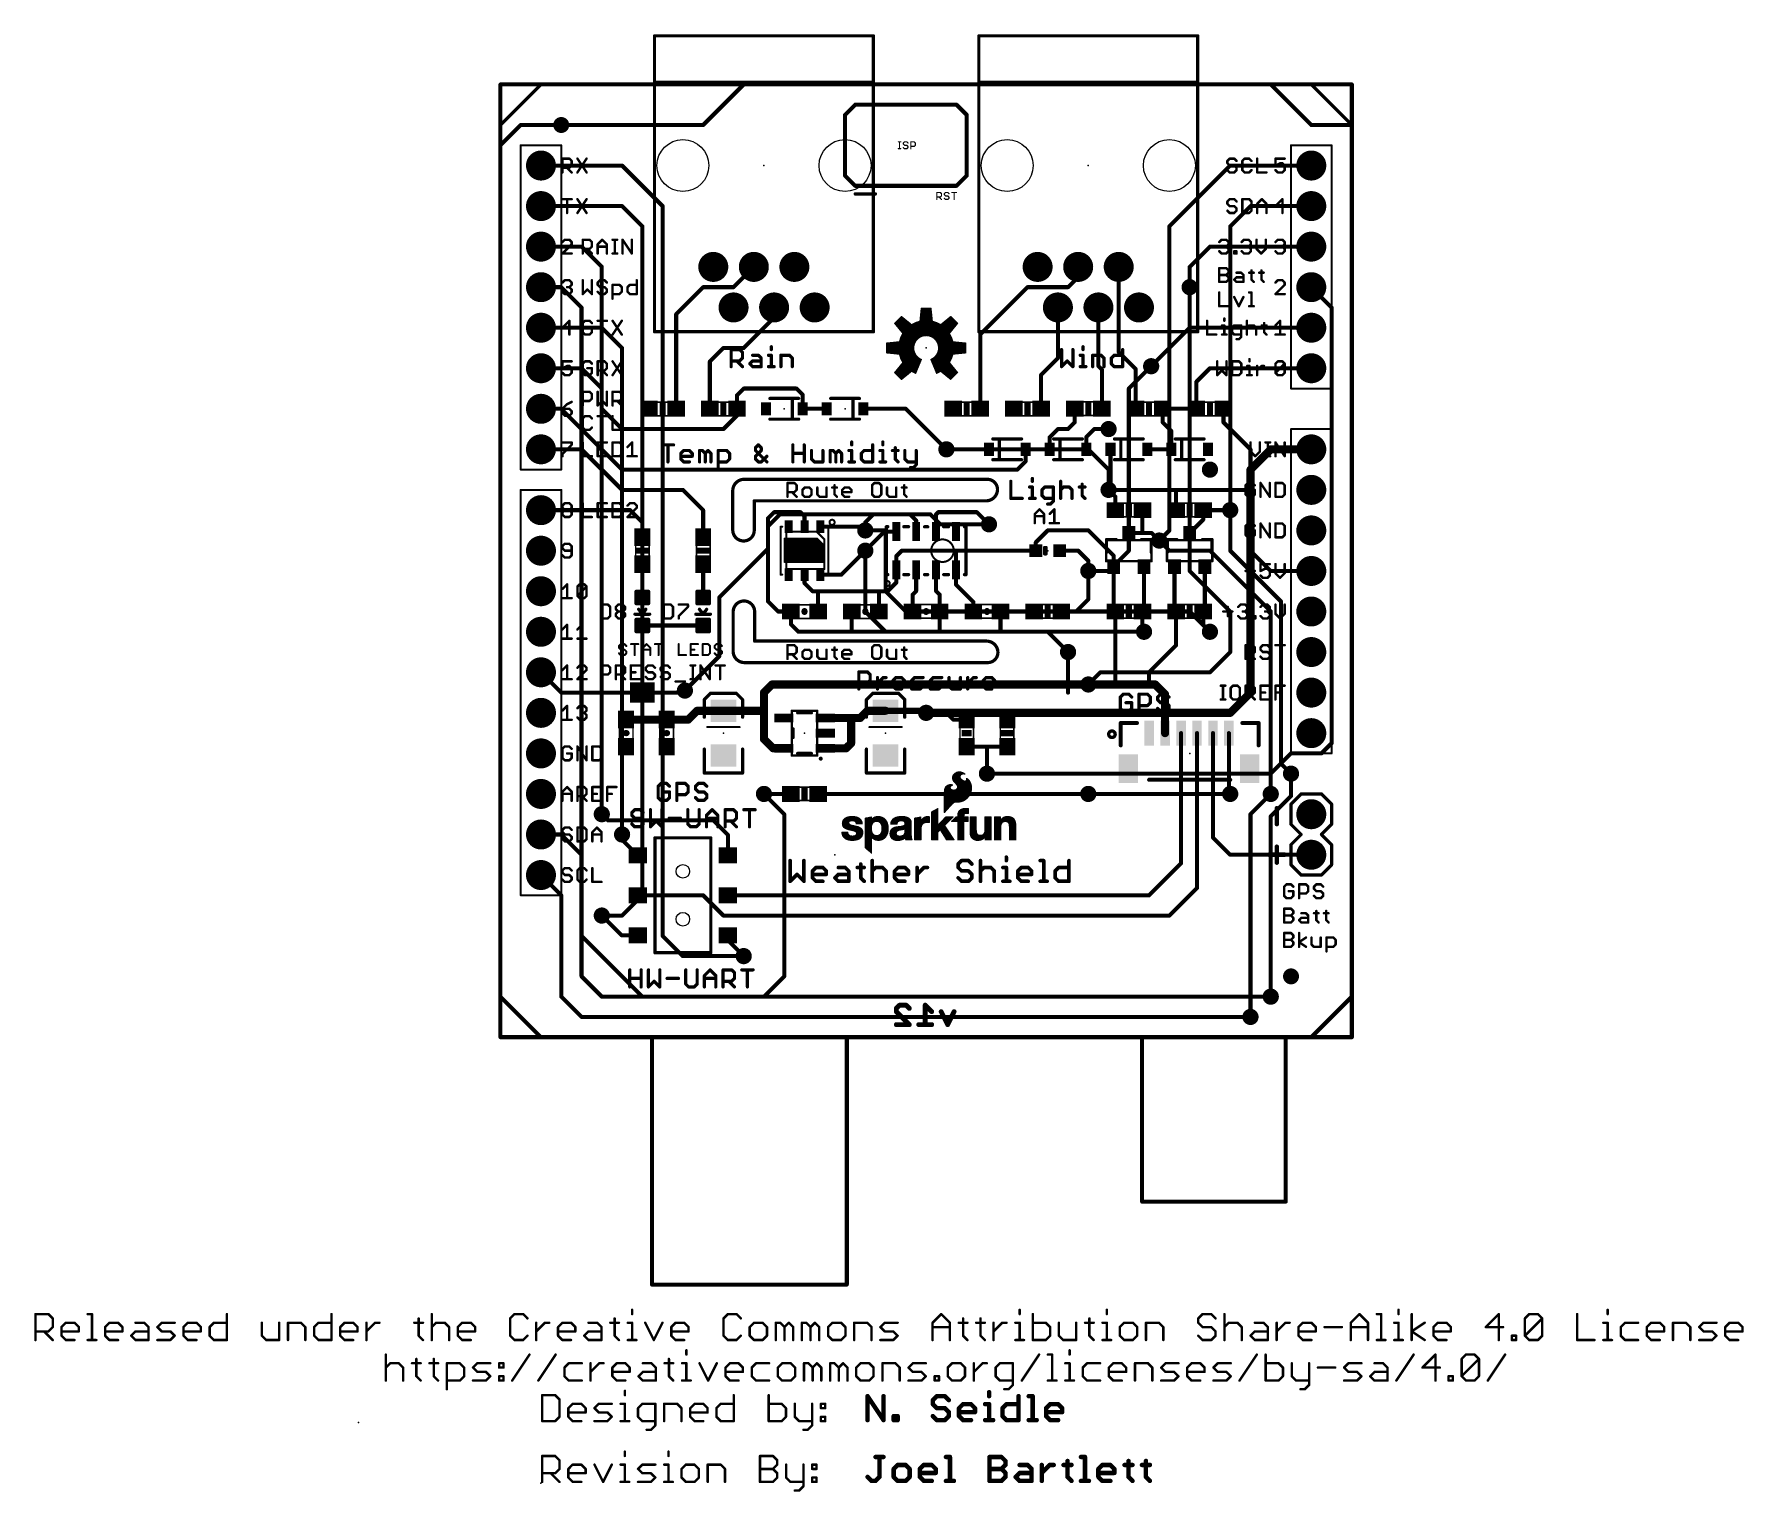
# Model space of a CAD drawing. Extents: x -29 to 78, y -28 to 63.
import ezdxf

# ---------------------------------------------------------------- set-up
doc = ezdxf.new("R2010")
doc.units = 0
for name, color, linetype in [('1', 12, 'CONTINUOUS'), ('16', 132, 'CONTINUOUS'), ('17', 110, 'CONTINUOUS'), ('18', 110, 'CONTINUOUS'), ('20', 53, 'CONTINUOUS'), ('21', 41, 'CONTINUOUS'), ('23', 53, 'CONTINUOUS'), ('51', 53, 'CONTINUOUS')]:
    doc.layers.add(name, color=color, linetype=linetype)

# ---------------------------------------------------------------- blocks, each defined once
blk = doc.blocks.new('RECT')
blk.add_solid([(-0.5, -0.5), (0.5, -0.5), (-0.5, 0.5), (0.5, 0.5)])
blk = doc.blocks.new('RECT160000X160000R30')
at = {"const_width": 0.15}
blk.add_lwpolyline([(0.425, -0.35), (0.425, 0.35, 0.4142), (0.35, 0.425), (-0.35, 0.425, 0.4142), (-0.425, 0.35), (-0.425, -0.35, 0.4142), (-0.35, -0.425), (0.35, -0.425, 0.4142)], format="xyb", close=True, dxfattribs=at)
blk.add_solid([(-0.3754, -0.3754), (0.3754, -0.3754), (-0.3754, 0.3754), (0.3754, 0.3754)])
blk = doc.blocks.new('PIE')
at = {"const_width": 0.5}
blk.add_lwpolyline([(0, -0.25, 1), (0, 0.25, 1), (0, -0.25)], format="xyb", dxfattribs=at)
blk = doc.blocks.new('ROUNDP')
at = {"const_width": 0.5}
blk.add_lwpolyline([(0, -0.25, 1), (0, 0.25, 1), (0, -0.25)], format="xyb", dxfattribs=at)
blk = doc.blocks.new('ROUNDV')
at = {"const_width": 0.5}
blk.add_lwpolyline([(0, -0.25, 1), (0, 0.25, 1), (0, -0.25)], format="xyb", dxfattribs=at)

msp = doc.modelspace()

# ---------------------------------------------------------------- linework, layer by layer
at = {"layer": '1'}
for points, const_width in [([(0, 0), (0, 59.69)], 0.254), ([(0, 59.69), (53.34, 59.69)], 0.254), ([(53.34, 59.69), (53.34, 0)], 0.254), ([(2.54, 49.53), (5.08, 49.53)], 0.254), ([(5.08, 49.53), (6.35, 48.26)], 0.254), ([(44.45, 49.53), (43.18, 48.26)], 0.254), ([(50.8, 49.53), (44.45, 49.53)], 0.254), ([(6.35, 48.26), (6.35, 39.37)], 0.254), ([(15.875, 48.26), (14.605, 46.99)], 0.254), ([(36.195, 48.26), (36.195, 47.625)], 0.254), ([(38.735, 48.26), (38.735, 42.926)], 0.254), ([(43.18, 48.26), (43.18, 46.99)], 0.254), ([(36.195, 47.625), (35.56, 46.99)], 0.254), ([(2.54, 46.99), (3.81, 46.99)], 0.254), ([(3.81, 46.99), (5.08, 45.72)], 0.254), ([(11.01, 45.3), (12.7, 46.99)], 0.254), ([(14.605, 46.99), (12.7, 46.99)], 0.254), ([(30.06, 44.03), (33.02, 46.99)], 0.254), ([(35.56, 46.99), (33.02, 46.99)], 0.254), ([(5.08, 45.72), (5.08, 38.1)], 0.254), ([(11.01, 39.37), (11.01, 45.3)], 0.254), ([(17.145, 45.085), (15.24, 43.18)], 0.254), ([(17.145, 45.72), (17.145, 45.085)], 0.254), ([(34.925, 45.72), (34.925, 42.545)], 0.254), ([(37.465, 45.72), (37.465, 42.037)], 0.254), ([(30.06, 39.37), (30.06, 44.03)], 0.254), ([(43.18, 44.45), (40.767, 42.037)], 0.254), ([(50.8, 44.45), (43.18, 44.45)], 0.254), ([(13.12, 42.33), (13.97, 43.18)], 0.254), ([(15.24, 43.18), (13.97, 43.18)], 0.254), ([(38.735, 42.926), (39.79, 41.871)], 0.254), ([(13.12, 39.37), (13.12, 42.33)], 0.254), ([(34.925, 42.545), (33.87, 41.49)], 0.254), ([(37.465, 42.037), (37.68, 41.822)], 0.254), ([(37.68, 39.37), (37.68, 41.822)], 0.254), ([(39.79, 39.37), (39.79, 41.871)], 0.254), ([(43.6, 41.06), (44.45, 41.91)], 0.254), ([(44.45, 41.91), (50.8, 41.91)], 0.254), ([(14.82, 40.22), (15.24, 40.64)], 0.254), ([(18.542, 40.64), (15.24, 40.64)], 0.254), ([(18.93, 40.252), (18.542, 40.64)], 0.254), ([(33.87, 39.37), (33.87, 41.49)], 0.254), ([(43.6, 39.37), (43.6, 41.06)], 0.254), ([(14.82, 39.37), (14.82, 40.22)], 0.254), ([(18.93, 40.252), (18.93, 39.37)], 0.254), ([(6.35, 39.37), (7.62, 38.1)], 0.254), ([(14.82, 38.95), (13.97, 38.1)], 0.254), ([(14.82, 39.37), (14.82, 38.95)], 0.254), ([(18.93, 39.37), (20.44, 39.37)], 0.254), ([(25.4, 39.37), (22.74, 39.37)], 0.254), ([(27.94, 36.83), (25.4, 39.37)], 0.254), ([(35.98, 38.52), (35.56, 38.1)], 0.254), ([(35.98, 39.37), (35.98, 38.52)], 0.254), ([(41.49, 39.37), (41.49, 38.52)], 0.254), ([(43.6, 39.37), (41.49, 39.37)], 0.254), ([(41.49, 38.52), (42.03, 37.98)], 0.254), ([(45.3, 39.37), (45.3, 38.52)], 0.254), ([(45.3, 38.52), (46.99, 36.83)], 0.254), ([(5.08, 38.1), (7.62, 35.56)], 0.254), ([(13.97, 38.1), (7.62, 38.1)], 0.254), ([(34.41, 37.585), (34.925, 38.1)], 0.254), ([(34.41, 37.585), (34.41, 36.83)], 0.254), ([(35.56, 38.1), (34.925, 38.1)], 0.254), ([(36.71, 37.599), (37.211, 38.1)], 0.254), ([(36.71, 36.83), (36.71, 37.599)], 0.254), ([(37.211, 38.1), (38.1, 38.1)], 0.254), ([(42.03, 37.98), (42.03, 36.83)], 0.254), ([(5.08, 36.83), (2.54, 36.83)], 0.254), ([(5.08, 36.83), (7.62, 34.29)], 0.254), ([(30.6, 36.83), (27.94, 36.83)], 0.254), ([(32.9, 36.83), (32.9, 36.075)], 0.254), ([(34.41, 36.83), (32.9, 36.83)], 0.254), ([(38.22, 36.83), (38.22, 34.41)], 0.254), ([(42.03, 36.83), (40.52, 36.83)], 0.254), ([(46.99, 36.83), (46.99, 34.29)], 0.254), ([(7.62, 35.56), (32.385, 35.56)], 0.254), ([(32.9, 36.075), (32.385, 35.56)], 0.254), ([(7.62, 34.29), (11.43, 34.29)], 0.254), ([(11.43, 34.29), (12.7, 33.02)], 0.254), ([(38.22, 34.41), (38.1, 34.29)], 0.254), ([(42.418, 34.29), (38.1, 34.29)], 0.254), ([(38.52, 33.87), (38.1, 34.29)], 0.254), ([(42.33, 34.202), (42.418, 34.29)], 0.254), ([(42.33, 33.02), (42.33, 34.202)], 0.254), ([(46.99, 34.29), (42.418, 34.29)], 0.254), ([(46.99, 34.29), (46.99, 30.48)], 0.254), ([(38.52, 33.02), (38.52, 33.87)], 0.254), ([(8.128, 33.02), (2.54, 33.02)], 0.254), ([(8.128, 33.02), (8.89, 32.258)], 0.254), ([(8.89, 32.258), (8.89, 31.33)], 0.254), ([(12.7, 33.02), (12.7, 31.33)], 0.254), ([(16.764, 32.512), (17.145, 32.893)], 0.254), ([(16.764, 27.305), (16.764, 32.512)], 0.254), ([(17.145, 32.893), (18.796, 32.893)], 0.254), ([(18.796, 32.893), (19.05, 32.639)], 0.254), ([(19.05, 32.639), (19.05, 31.98)], 0.254), ([(22.86, 32.258), (23.368, 32.766)], 0.254), ([(22.86, 31.75), (22.86, 32.258)], 0.254), ([(23.368, 32.766), (25.654, 32.766)], 0.254), ([(25.654, 32.766), (26.045, 32.375)], 0.254), ([(26.045, 31.68), (26.045, 32.375)], 0.254), ([(27.295, 32.756), (27.432, 32.893)], 0.254), ([(27.295, 31.68), (27.295, 32.756)], 0.254), ([(27.432, 32.893), (29.845, 32.893)], 0.254), ([(29.845, 32.893), (30.607, 32.131)], 0.254), ([(40.22, 33.02), (40.22, 31.668)], 0.254), ([(42.33, 33.02), (42.33, 32.981)], 0.254), ([(44.03, 32.43), (43.18, 31.58)], 0.254), ([(44.03, 33.02), (45.72, 33.02)], 0.254), ([(44.03, 33.02), (44.03, 32.43)], 0.254), ([(45.72, 30.48), (45.72, 33.02)], 0.254), ([(17.8, 29.78), (17.8, 31.23)], 0.127), ([(17.8, 31.23), (19.85, 31.23)], 0.127), ([(17.8, 31.115), (19.965, 31.115)], 0.127), ([(19.85, 31.23), (20.3, 30.78)], 0.127), ([(20.05, 31.98), (22.63, 31.98)], 0.254), ([(22.63, 31.98), (22.86, 31.75)], 0.254), ([(24.06, 31.68), (22.86, 30.48)], 0.254), ([(24.795, 31.68), (24.06, 31.68)], 0.254), ([(33.54, 31), (34.29, 31.75)], 0.254), ([(33.54, 30.48), (33.54, 31)], 0.254), ([(36.83, 31.75), (34.29, 31.75)], 0.254), ([(38.42, 30.16), (36.83, 31.75)], 0.254), ([(39.37, 31.58), (40.132, 31.58)], 0.254), ([(40.22, 31.668), (40.132, 31.58)], 0.254), ([(40.132, 31.58), (40.81, 31.58)], 0.254), ([(40.81, 31.58), (41.275, 31.115)], 0.254), ([(41.91, 30.48), (41.275, 31.115)], 0.254), ([(17.8, 30.988), (20.092, 30.988)], 0.127), ([(17.8, 30.861), (20.219, 30.861)], 0.127), ([(17.8, 30.734), (20.3, 30.734)], 0.127), ([(17.8, 30.607), (20.3, 30.607)], 0.127), ([(17.8, 30.48), (20.3, 30.48)], 0.127), ([(17.8, 30.353), (20.3, 30.353)], 0.127), ([(17.8, 30.226), (20.3, 30.226)], 0.127), ([(17.8, 30.099), (20.3, 30.099)], 0.127), ([(17.8, 29.972), (20.3, 29.972)], 0.127), ([(20.3, 30.78), (20.3, 29.78)], 0.127), ([(21.36, 28.98), (22.86, 30.48)], 0.254), ([(25.146, 30.48), (24.795, 30.129)], 0.254), ([(24.795, 29.28), (24.795, 30.129)], 0.254), ([(25.146, 30.48), (28.575, 30.48)], 0.254), ([(28.545, 30.45), (28.575, 30.48)], 0.254), ([(28.545, 29.28), (28.545, 30.45)], 0.254), ([(28.575, 30.48), (33.54, 30.48)], 0.254), ([(35.04, 30.48), (36.195, 30.48)], 0.254), ([(36.195, 30.48), (36.83, 29.845)], 0.254), ([(38.42, 29.48), (38.42, 30.16)], 0.254), ([(44.45, 30.48), (41.91, 30.48)], 0.254), ([(48.26, 26.67), (44.45, 30.48)], 0.254), ([(48.895, 27.305), (45.72, 30.48)], 0.254), ([(46.99, 30.48), (48.26, 29.21)], 0.254), ([(8.89, 29.63), (8.89, 27.547)], 0.254), ([(12.7, 29.63), (12.7, 27.547)], 0.254), ([(17.8, 29.845), (20.3, 29.845)], 0.127), ([(20.3, 29.78), (17.8, 29.78)], 0.127), ([(19.05, 28.448), (19.05, 28.98)], 0.254), ([(21.36, 28.98), (20.05, 28.98)], 0.254), ([(24.795, 29.28), (24.795, 28.478)], 0.254), ([(26.045, 29.28), (26.045, 27.95)], 0.254), ([(27.295, 29.28), (27.295, 27.95)], 0.254), ([(28.545, 29.28), (28.545, 28.351)], 0.254), ([(36.83, 29.845), (36.83, 29.21)], 0.254), ([(36.83, 27.432), (36.83, 29.21)], 0.254), ([(38.42, 29.48), (38.42, 26.77)], 0.254), ([(40.32, 29.48), (40.32, 26.77)], 0.254), ([(42.23, 29.48), (42.23, 26.77)], 0.254), ([(44.13, 29.48), (44.13, 26.77)], 0.254), ([(48.26, 29.21), (50.8, 29.21)], 0.254), ([(19.05, 28.448), (19.558, 27.94)], 0.254), ([(19.558, 27.94), (19.939, 27.94)], 0.254), ([(19.9, 27.901), (19.939, 27.94)], 0.254), ([(19.9, 26.67), (19.9, 27.901)], 0.254), ([(19.939, 27.94), (23.671, 27.94)], 0.254), ([(23.671, 27.94), (23.71, 27.901)], 0.254), ([(23.71, 27.901), (23.749, 27.94)], 0.254), ([(23.71, 26.67), (23.71, 27.901)], 0.254), ([(23.749, 27.94), (24.257, 27.94)], 0.254), ([(24.257, 27.94), (24.795, 28.478)], 0.254), ([(26.045, 27.95), (25.82, 27.725)], 0.254), ([(25.82, 26.67), (25.82, 27.725)], 0.254), ([(27.295, 27.95), (27.52, 27.725)], 0.254), ([(27.52, 26.67), (27.52, 27.725)], 0.254), ([(29.63, 27.266), (28.545, 28.351)], 0.254), ([(17.399, 26.67), (16.764, 27.305)], 0.254), ([(18.2, 26.67), (17.399, 26.67)], 0.254), ([(18.2, 26.67), (18.2, 25.869)], 0.254), ([(22.01, 26.67), (22.01, 25.488)], 0.254), ([(27.52, 26.67), (27.52, 25.488)], 0.254), ([(29.63, 26.67), (29.63, 27.266)], 0.254), ([(31.33, 26.67), (31.33, 25.4)], 0.254), ([(31.33, 26.67), (33.44, 26.67)], 0.254), ([(35.14, 26.67), (36.068, 26.67)], 0.254), ([(36.068, 26.67), (36.83, 27.432)], 0.254), ([(38.42, 26.77), (38.52, 26.67)], 0.254), ([(38.52, 26.67), (38.52, 22.313)], 0.254), ([(40.32, 26.77), (40.22, 26.67)], 0.254), ([(40.22, 26.67), (40.22, 25.5)], 0.254), ([(42.23, 26.77), (42.33, 26.67)], 0.254), ([(42.33, 26.67), (42.33, 24.55)], 0.254), ([(44.13, 26.77), (44.03, 26.67)], 0.254), ([(44.03, 26.67), (44.03, 25.82)], 0.254), ([(48.26, 15.24), (48.26, 26.67)], 0.254), ([(48.895, 17.145), (48.895, 27.305)], 0.254), ([(12.7, 25.793), (8.89, 25.793)], 0.254), ([(18.669, 25.4), (18.2, 25.869)], 0.254), ([(44.03, 25.82), (44.45, 25.4)], 0.254), ([(22.098, 25.4), (18.669, 25.4)], 0.254), ([(22.01, 25.488), (22.098, 25.4)], 0.254), ([(22.098, 25.4), (27.432, 25.4)], 0.254), ([(27.52, 25.488), (27.432, 25.4)], 0.254), ([(27.432, 25.4), (31.33, 25.4)], 0.254), ([(31.33, 25.4), (34.29, 25.4)], 0.254), ([(34.29, 25.4), (35.56, 24.13)], 0.254), ([(40.22, 25.5), (40.32, 25.4)], 0.254), ([(42.33, 24.55), (40.64, 22.86)], 0.254), ([(3.81, 21.59), (2.54, 22.86)], 0.254), ([(40.64, 22.86), (40.64, 22.098)], 0.254), ([(8.44, 21.59), (3.81, 21.59)], 0.254), ([(11.43, 21.59), (9.34, 21.59)], 0.254), ([(11.557, 21.717), (11.43, 21.59)], 0.254), ([(17.018, 22.098), (16.51, 21.59)], 0.508), ([(16.51, 21.59), (16.51, 20.32)], 0.508), ([(18.161, 22.098), (17.018, 22.098)], 0.508), ([(36.83, 22.098), (18.161, 22.098)], 0.508), ([(18.2, 22.137), (18.161, 22.098)], 0.254), ([(38.735, 22.098), (36.83, 22.098)], 0.508), ([(38.52, 22.313), (38.735, 22.098)], 0.254), ([(40.64, 22.098), (38.735, 22.098)], 0.508), ([(41.021, 22.098), (40.64, 22.098)], 0.508), ([(41.021, 22.098), (41.64, 21.479)], 0.508), ([(41.64, 21.479), (41.64, 19.05)], 0.508), ([(12.322, 20.45), (11.772, 19.9)], 0.508), ([(13.97, 20.45), (12.322, 20.45)], 0.508), ([(13.97, 20.45), (16.38, 20.45)], 0.508), ([(16.38, 20.45), (16.51, 20.32)], 0.508), ([(16.51, 20.32), (16.51, 18.669)], 0.508), ([(22.54, 20), (22.99, 20.45)], 0.508), ([(24.13, 20.45), (22.99, 20.45)], 0.508), ([(26.54, 20.45), (24.13, 20.45)], 0.4064), ([(26.54, 20.45), (26.67, 20.32)], 0.508), ([(26.67, 20.32), (27.94, 20.32)], 0.254), ([(28.36, 19.9), (27.94, 20.32)], 0.254), ([(10.414, 19.9), (7.874, 19.9)], 0.508), ([(10.414, 19.9), (11.772, 19.9)], 0.508), ([(21.971, 20), (20.3501, 20)], 0.508), ([(22.54, 20), (21.971, 20)], 0.508), ([(21.971, 20), (21.971, 18.415)], 0.508), ([(28.36, 19.9), (29.21, 19.9)], 0.254), ([(17.079, 18.1), (16.51, 18.669)], 0.508), ([(17.7499, 18.1), (17.079, 18.1)], 0.508), ([(20.3501, 18.1), (21.656, 18.1)], 0.508), ([(21.656, 18.1), (21.971, 18.415)], 0.508), ([(30.48, 18.2), (29.21, 18.2)], 0.254), ([(30.48, 16.51), (30.48, 18.2)], 0.254), ([(30.48, 18.2), (31.75, 18.2)], 0.254), ([(42.64, 19.05), (42.64, 10.89)], 0.254), ([(43.64, 19.05), (43.64, 9.35)], 0.254), ([(44.64, 19.05), (44.64, 12.51)], 0.254), ([(45.64, 19.05), (45.64, 15.32)], 0.254), ([(48.895, 17.145), (49.53, 16.51)], 0.254), ([(16.51, 15.24), (18.2, 15.24)], 0.254), ([(19.9, 15.24), (36.83, 15.24)], 0.254), ([(45.64, 15.32), (45.72, 15.24)], 0.254), ([(6.731, 13.589), (6.35, 13.97)], 0.254), ([(13.335, 13.589), (6.731, 13.589)], 0.254), ([(14.255, 12.669), (13.335, 13.589)], 0.254), ([(2.54, 12.7), (3.81, 12.7)], 0.254), ([(3.81, 12.7), (5.08, 11.43)], 0.254), ([(7.62, 12.375), (7.62, 12.7)], 0.254), ([(8.605, 11.39), (7.62, 12.375)], 0.254), ([(14.255, 11.39), (14.255, 12.669)], 0.254), ([(45.72, 11.43), (44.64, 12.51)], 0.254), ([(5.08, 11.43), (5.08, 3.81)], 0.254), ([(42.64, 10.89), (40.64, 8.89)], 0.254), ([(50.8, 11.43), (45.72, 11.43)], 0.254), ([(2.54, 10.16), (3.81, 8.89)], 0.254), ([(3.81, 8.89), (3.81, 2.54)], 0.254), ([(12.7, 8.89), (8.605, 8.89)], 0.254), ([(12.7, 8.89), (13.97, 7.62)], 0.254), ([(40.64, 8.89), (14.255, 8.89)], 0.254), ([(41.91, 7.62), (43.64, 9.35)], 0.254), ([(7.58, 6.39), (6.35, 7.62)], 0.254), ([(13.97, 7.62), (41.91, 7.62)], 0.254), ([(8.605, 6.39), (7.58, 6.39)], 0.254), ([(14.255, 6.39), (14.255, 6.065)], 0.254), ([(14.255, 6.065), (15.24, 5.08)], 0.254), ([(5.08, 3.81), (6.35, 2.54)], 0.254), ([(3.81, 2.54), (5.08, 1.27)], 0.254), ([(6.35, 2.54), (48.26, 2.54)], 0.254), ([(5.08, 1.27), (46.99, 1.27)], 0.254), ([(53.34, 0), (0, 0)], 0.254)]:
    msp.add_lwpolyline(points, dxfattribs=dict(at, const_width=const_width))
for points, const_width in [([(0.0635, 59.69, 1), (-0.0635, 59.69)], 0.127), ([(0, 59.7535, 1), (0, 59.6265)], 0.127), ([(53.4035, 59.69, 1), (53.2765, 59.69)], 0.127), ([(53.34, 59.6265, 1), (53.34, 59.7535)], 0.127), ([(2.54, 49.5935, 1), (2.54, 49.4665)], 0.127), ([(5.1249, 49.5749, 1), (5.0351, 49.4851)], 0.127), ([(5.08, 49.4665, 1), (5.08, 49.5935)], 0.127), ([(44.45, 49.5935, 1), (44.45, 49.4665)], 0.127), ([(44.4949, 49.4851, 1), (44.4051, 49.5749)], 0.127), ([(50.8, 49.4665, 1), (50.8, 49.5935)], 0.127), ([(6.4135, 48.26, 1), (6.2865, 48.26)], 0.127), ([(6.3051, 48.2151, 1), (6.3949, 48.3049)], 0.127), ([(15.9199, 48.2151, 1), (15.8301, 48.3049)], 0.127), ([(36.2585, 48.26, 1), (36.1315, 48.26)], 0.127), ([(38.7985, 48.26, 1), (38.6715, 48.26)], 0.127), ([(43.2435, 48.26, 1), (43.1165, 48.26)], 0.127), ([(43.1351, 48.3049, 1), (43.2249, 48.2151)], 0.127), ([(36.1315, 47.625, 1), (36.2585, 47.625)], 0.127), ([(36.2399, 47.5801, 1), (36.1501, 47.6699)], 0.127), ([(2.54, 47.0535, 1), (2.54, 46.9265)], 0.127), ([(3.8549, 47.0349, 1), (3.7651, 46.9451)], 0.127), ([(3.81, 46.9265, 1), (3.81, 47.0535)], 0.127), ([(12.7, 47.0535, 1), (12.7, 46.9265)], 0.127), ([(12.7449, 46.9451, 1), (12.6551, 47.0349)], 0.127), ([(14.5601, 47.0349, 1), (14.6499, 46.9451)], 0.127), ([(14.605, 46.9265, 1), (14.605, 47.0535)], 0.127), ([(33.02, 47.0535, 1), (33.02, 46.9265)], 0.127), ([(33.0649, 46.9451, 1), (32.9751, 47.0349)], 0.127), ([(35.5151, 47.0349, 1), (35.6049, 46.9451)], 0.127), ([(35.56, 46.9265, 1), (35.56, 47.0535)], 0.127), ([(43.1165, 46.99, 1), (43.2435, 46.99)], 0.127), ([(5.1435, 45.72, 1), (5.0165, 45.72)], 0.127), ([(5.0351, 45.6751, 1), (5.1249, 45.7649)], 0.127), ([(11.0735, 45.3, 1), (10.9465, 45.3)], 0.127), ([(10.9651, 45.3449, 1), (11.0549, 45.2551)], 0.127), ([(17.2085, 45.72, 1), (17.0815, 45.72)], 0.127), ([(17.0815, 45.085, 1), (17.2085, 45.085)], 0.127), ([(17.1899, 45.0401, 1), (17.1001, 45.1299)], 0.127), ([(34.9885, 45.72, 1), (34.8615, 45.72)], 0.127), ([(37.5285, 45.72, 1), (37.4015, 45.72)], 0.127), ([(30.1235, 44.03, 1), (29.9965, 44.03)], 0.127), ([(30.0151, 44.0749, 1), (30.1049, 43.9851)], 0.127), ([(43.18, 44.5135, 1), (43.18, 44.3865)], 0.127), ([(43.2249, 44.4051, 1), (43.1351, 44.4949)], 0.127), ([(50.8, 44.3865, 1), (50.8, 44.5135)], 0.127), ([(13.97, 43.2435, 1), (13.97, 43.1165)], 0.127), ([(14.0149, 43.1351, 1), (13.9251, 43.2249)], 0.127), ([(15.1951, 43.2249, 1), (15.2849, 43.1351)], 0.127), ([(15.24, 43.1165, 1), (15.24, 43.2435)], 0.127), ([(38.7799, 42.9709, 1), (38.6901, 42.8811)], 0.127), ([(38.6715, 42.926, 1), (38.7985, 42.926)], 0.127), ([(13.1835, 42.33, 1), (13.0565, 42.33)], 0.127), ([(13.0751, 42.3749, 1), (13.1649, 42.2851)], 0.127), ([(34.8615, 42.545, 1), (34.9885, 42.545)], 0.127), ([(34.9699, 42.5001, 1), (34.8801, 42.5899)], 0.127), ([(37.5099, 42.0819, 1), (37.4201, 41.9921)], 0.127), ([(37.4015, 42.037, 1), (37.5285, 42.037)], 0.127), ([(37.7435, 41.822, 1), (37.6165, 41.822)], 0.127), ([(37.6351, 41.7771, 1), (37.7249, 41.8669)], 0.127), ([(39.8535, 41.871, 1), (39.7265, 41.871)], 0.127), ([(39.7451, 41.8261, 1), (39.8349, 41.9159)], 0.127), ([(40.7221, 42.0819, 1), (40.8119, 41.9921)], 0.127), ([(44.45, 41.9735, 1), (44.45, 41.8465)], 0.127), ([(44.4949, 41.8651, 1), (44.4051, 41.9549)], 0.127), ([(50.8, 41.8465, 1), (50.8, 41.9735)], 0.127), ([(15.24, 40.7035, 1), (15.24, 40.5765)], 0.127), ([(15.2849, 40.5951, 1), (15.1951, 40.6849)], 0.127), ([(18.5869, 40.6849, 1), (18.4971, 40.5951)], 0.127), ([(18.542, 40.5765, 1), (18.542, 40.7035)], 0.127), ([(33.9335, 41.49, 1), (33.8065, 41.49)], 0.127), ([(33.8251, 41.5349, 1), (33.9149, 41.4451)], 0.127), ([(43.6635, 41.06, 1), (43.5365, 41.06)], 0.127), ([(43.5551, 41.1049, 1), (43.6449, 41.0151)], 0.127), ([(14.8835, 40.22, 1), (14.7565, 40.22)], 0.127), ([(14.7751, 40.2649, 1), (14.8649, 40.1751)], 0.127), ([(18.9935, 40.252, 1), (18.8665, 40.252)], 0.127), ([(18.8851, 40.2071, 1), (18.9749, 40.2969)], 0.127), ([(6.3949, 39.4149, 1), (6.3051, 39.3251)], 0.127), ([(6.2865, 39.37, 1), (6.4135, 39.37)], 0.127), ([(10.9465, 39.37, 1), (11.0735, 39.37)], 0.127), ([(13.0565, 39.37, 1), (13.1835, 39.37)], 0.127), ([(14.8835, 39.37, 1), (14.7565, 39.37)], 0.127), ([(14.7565, 39.37, 1), (14.8835, 39.37)], 0.127), ([(14.7565, 38.95, 1), (14.8835, 38.95)], 0.127), ([(14.8649, 38.9051, 1), (14.7751, 38.9949)], 0.127), ([(18.93, 39.4335, 1), (18.93, 39.3065)], 0.127), ([(18.8665, 39.37, 1), (18.9935, 39.37)], 0.127), ([(20.44, 39.3065, 1), (20.44, 39.4335)], 0.127), ([(22.74, 39.4335, 1), (22.74, 39.3065)], 0.127), ([(25.4449, 39.4149, 1), (25.3551, 39.3251)], 0.127), ([(25.4, 39.3065, 1), (25.4, 39.4335)], 0.127), ([(29.9965, 39.37, 1), (30.1235, 39.37)], 0.127), ([(33.8065, 39.37, 1), (33.9335, 39.37)], 0.127), ([(36.0435, 39.37, 1), (35.9165, 39.37)], 0.127), ([(35.9165, 38.52, 1), (36.0435, 38.52)], 0.127), ([(36.0249, 38.4751, 1), (35.9351, 38.5649)], 0.127), ([(37.6165, 39.37, 1), (37.7435, 39.37)], 0.127), ([(39.7265, 39.37, 1), (39.8535, 39.37)], 0.127), ([(41.5535, 39.37, 1), (41.4265, 39.37)], 0.127), ([(41.49, 39.4335, 1), (41.49, 39.3065)], 0.127), ([(41.5349, 38.5649, 1), (41.4451, 38.4751)], 0.127), ([(41.4265, 38.52, 1), (41.5535, 38.52)], 0.127), ([(43.5365, 39.37, 1), (43.6635, 39.37)], 0.127), ([(43.6, 39.3065, 1), (43.6, 39.4335)], 0.127), ([(45.3635, 39.37, 1), (45.2365, 39.37)], 0.127), ([(45.3449, 38.5649, 1), (45.2551, 38.4751)], 0.127), ([(45.2365, 38.52, 1), (45.3635, 38.52)], 0.127), ([(5.1249, 38.1449, 1), (5.0351, 38.0551)], 0.127), ([(5.0165, 38.1, 1), (5.1435, 38.1)], 0.127), ([(7.62, 38.1635, 1), (7.62, 38.0365)], 0.127), ([(7.5751, 38.0551, 1), (7.6649, 38.1449)], 0.127), ([(13.9251, 38.1449, 1), (14.0149, 38.0551)], 0.127), ([(13.97, 38.0365, 1), (13.97, 38.1635)], 0.127), ([(34.4735, 37.585, 1), (34.3465, 37.585)], 0.127), ([(34.3651, 37.6299, 1), (34.4549, 37.5401)], 0.127), ([(34.925, 38.1635, 1), (34.925, 38.0365)], 0.127), ([(34.9699, 38.0551, 1), (34.8801, 38.1449)], 0.127), ([(35.5151, 38.1449, 1), (35.6049, 38.0551)], 0.127), ([(35.56, 38.0365, 1), (35.56, 38.1635)], 0.127), ([(36.7735, 37.599, 1), (36.6465, 37.599)], 0.127), ([(36.6651, 37.6439, 1), (36.7549, 37.5541)], 0.127), ([(37.211, 38.1635, 1), (37.211, 38.0365)], 0.127), ([(37.2559, 38.0551, 1), (37.1661, 38.1449)], 0.127), ([(38.1, 38.0365, 1), (38.1, 38.1635)], 0.127), ([(42.0935, 37.98, 1), (41.9665, 37.98)], 0.127), ([(41.9851, 37.9351, 1), (42.0749, 38.0249)], 0.127), ([(2.54, 36.8935, 1), (2.54, 36.7665)], 0.127), ([(5.1249, 36.8749, 1), (5.0351, 36.7851)], 0.127), ([(5.08, 36.7665, 1), (5.08, 36.8935)], 0.127), ([(27.94, 36.8935, 1), (27.94, 36.7665)], 0.127), ([(27.8951, 36.7851, 1), (27.9849, 36.8749)], 0.127), ([(30.6, 36.7665, 1), (30.6, 36.8935)], 0.127), ([(32.9635, 36.83, 1), (32.8365, 36.83)], 0.127), ([(32.9, 36.8935, 1), (32.9, 36.7665)], 0.127), ([(34.3465, 36.83, 1), (34.4735, 36.83)], 0.127), ([(34.41, 36.7665, 1), (34.41, 36.8935)], 0.127), ([(36.6465, 36.83, 1), (36.7735, 36.83)], 0.127), ([(38.2835, 36.83, 1), (38.1565, 36.83)], 0.127), ([(40.52, 36.8935, 1), (40.52, 36.7665)], 0.127), ([(41.9665, 36.83, 1), (42.0935, 36.83)], 0.127), ([(42.03, 36.7665, 1), (42.03, 36.8935)], 0.127), ([(47.0535, 36.83, 1), (46.9265, 36.83)], 0.127), ([(46.9451, 36.7851, 1), (47.0349, 36.8749)], 0.127), ([(7.62, 35.6235, 1), (7.62, 35.4965)], 0.127), ([(7.5751, 35.5151, 1), (7.6649, 35.6049)], 0.127), ([(32.3401, 35.6049, 1), (32.4299, 35.5151)], 0.127), ([(32.385, 35.4965, 1), (32.385, 35.6235)], 0.127), ([(32.8365, 36.075, 1), (32.9635, 36.075)], 0.127), ([(32.9449, 36.0301, 1), (32.8551, 36.1199)], 0.127), ([(7.62, 34.3535, 1), (7.62, 34.2265)], 0.127), ([(7.5751, 34.2451, 1), (7.6649, 34.3349)], 0.127), ([(11.4749, 34.3349, 1), (11.3851, 34.2451)], 0.127), ([(11.43, 34.2265, 1), (11.43, 34.3535)], 0.127), ([(38.1, 34.3535, 1), (38.1, 34.2265)], 0.127), ([(38.1449, 34.3349, 1), (38.0551, 34.2451)], 0.127), ([(38.0551, 34.3349, 1), (38.1449, 34.2451)], 0.127), ([(38.1565, 34.41, 1), (38.2835, 34.41)], 0.127), ([(38.2649, 34.3651, 1), (38.1751, 34.4549)], 0.127), ([(42.3935, 34.202, 1), (42.2665, 34.202)], 0.127), ([(42.2851, 34.2469, 1), (42.3749, 34.1571)], 0.127), ([(42.418, 34.3535, 1), (42.418, 34.2265)], 0.127), ([(42.4629, 34.2451, 1), (42.3731, 34.3349)], 0.127), ([(42.418, 34.2265, 1), (42.418, 34.3535)], 0.127), ([(47.0535, 34.29, 1), (46.9265, 34.29)], 0.127), ([(46.9265, 34.29, 1), (47.0535, 34.29)], 0.127), ([(46.99, 34.2265, 1), (46.99, 34.3535)], 0.127), ([(38.5835, 33.87, 1), (38.4565, 33.87)], 0.127), ([(38.4751, 33.8251, 1), (38.5649, 33.9149)], 0.127), ([(2.54, 33.0835, 1), (2.54, 32.9565)], 0.127), ([(8.1729, 33.0649, 1), (8.0831, 32.9751)], 0.127), ([(8.128, 32.9565, 1), (8.128, 33.0835)], 0.127), ([(8.9535, 32.258, 1), (8.8265, 32.258)], 0.127), ([(8.8451, 32.2131, 1), (8.9349, 32.3029)], 0.127), ([(12.7635, 33.02, 1), (12.6365, 33.02)], 0.127), ([(12.6551, 32.9751, 1), (12.7449, 33.0649)], 0.127), ([(16.8275, 32.512, 1), (16.7005, 32.512)], 0.127), ([(16.7191, 32.5569, 1), (16.8089, 32.4671)], 0.127), ([(17.145, 32.9565, 1), (17.145, 32.8295)], 0.127), ([(17.1899, 32.8481, 1), (17.1001, 32.9379)], 0.127), ([(18.8409, 32.9379, 1), (18.7511, 32.8481)], 0.127), ([(18.796, 32.8295, 1), (18.796, 32.9565)], 0.127), ([(19.1135, 32.639, 1), (18.9865, 32.639)], 0.127), ([(19.0051, 32.5941, 1), (19.0949, 32.6839)], 0.127), ([(22.9235, 32.258, 1), (22.7965, 32.258)], 0.127), ([(22.8151, 32.3029, 1), (22.9049, 32.2131)], 0.127), ([(23.368, 32.8295, 1), (23.368, 32.7025)], 0.127), ([(23.4129, 32.7211, 1), (23.3231, 32.8109)], 0.127), ([(25.6989, 32.8109, 1), (25.6091, 32.7211)], 0.127), ([(25.654, 32.7025, 1), (25.654, 32.8295)], 0.127), ([(26.1085, 32.375, 1), (25.9815, 32.375)], 0.127), ([(26.0001, 32.3301, 1), (26.0899, 32.4199)], 0.127), ([(27.3585, 32.756, 1), (27.2315, 32.756)], 0.127), ([(27.2501, 32.8009, 1), (27.3399, 32.7111)], 0.127), ([(27.432, 32.9565, 1), (27.432, 32.8295)], 0.127), ([(27.4769, 32.8481, 1), (27.3871, 32.9379)], 0.127), ([(29.8899, 32.9379, 1), (29.8001, 32.8481)], 0.127), ([(29.845, 32.8295, 1), (29.845, 32.9565)], 0.127), ([(30.5621, 32.0861, 1), (30.6519, 32.1759)], 0.127), ([(38.4565, 33.02, 1), (38.5835, 33.02)], 0.127), ([(40.2835, 33.02, 1), (40.1565, 33.02)], 0.127), ([(42.3935, 33.02, 1), (42.2665, 33.02)], 0.127), ([(42.2665, 33.02, 1), (42.3935, 33.02)], 0.127), ([(42.2665, 32.981, 1), (42.3935, 32.981)], 0.127), ([(44.03, 33.0835, 1), (44.03, 32.9565)], 0.127), ([(44.0935, 33.02, 1), (43.9665, 33.02)], 0.127), ([(43.9665, 32.43, 1), (44.0935, 32.43)], 0.127), ([(44.0749, 32.3851, 1), (43.9851, 32.4749)], 0.127), ([(45.7835, 33.02, 1), (45.6565, 33.02)], 0.127), ([(45.72, 32.9565, 1), (45.72, 33.0835)], 0.127), ([(8.8265, 31.33, 1), (8.9535, 31.33)], 0.127), ([(12.6365, 31.33, 1), (12.7635, 31.33)], 0.127), ([(17.8, 31.1468, 1), (17.8, 31.0833)], 0.0635), ([(17.8317, 31.23, 1), (17.7683, 31.23)], 0.0635), ([(17.8, 31.2617, 1), (17.8, 31.1983)], 0.0635), ([(18.9865, 31.98, 1), (19.1135, 31.98)], 0.127), ([(19.8725, 31.2525, 1), (19.8275, 31.2075)], 0.0635), ([(19.85, 31.1983, 1), (19.85, 31.2617)], 0.0635), ([(20.05, 32.0435, 1), (20.05, 31.9165)], 0.127), ([(19.965, 31.0833, 1), (19.965, 31.1468)], 0.0635), ([(22.6749, 32.0249, 1), (22.5851, 31.9351)], 0.127), ([(22.63, 31.9165, 1), (22.63, 32.0435)], 0.127), ([(22.7965, 31.75, 1), (22.9235, 31.75)], 0.127), ([(22.8151, 31.7051, 1), (22.9049, 31.7949)], 0.127), ([(24.06, 31.7435, 1), (24.06, 31.6165)], 0.127), ([(24.1049, 31.6351, 1), (24.0151, 31.7249)], 0.127), ([(24.795, 31.6165, 1), (24.795, 31.7435)], 0.127), ([(25.9815, 31.68, 1), (26.1085, 31.68)], 0.127), ([(27.2315, 31.68, 1), (27.3585, 31.68)], 0.127), ([(33.6035, 31, 1), (33.4765, 31)], 0.127), ([(33.4951, 31.0449, 1), (33.5849, 30.9551)], 0.127), ([(34.29, 31.8135, 1), (34.29, 31.6865)], 0.127), ([(34.3349, 31.7051, 1), (34.2451, 31.7949)], 0.127), ([(36.8749, 31.7949, 1), (36.7851, 31.7051)], 0.127), ([(36.83, 31.6865, 1), (36.83, 31.8135)], 0.127), ([(39.37, 31.6435, 1), (39.37, 31.5165)], 0.127), ([(40.132, 31.6435, 1), (40.132, 31.5165)], 0.127), ([(40.0871, 31.6249, 1), (40.1769, 31.5351)], 0.127), ([(40.132, 31.5165, 1), (40.132, 31.6435)], 0.127), ([(40.1565, 31.668, 1), (40.2835, 31.668)], 0.127), ([(40.2649, 31.6231, 1), (40.1751, 31.7129)], 0.127), ([(40.8549, 31.6249, 1), (40.7651, 31.5351)], 0.127), ([(40.81, 31.5165, 1), (40.81, 31.6435)], 0.127), ([(41.3199, 31.1599, 1), (41.2301, 31.0701)], 0.127), ([(41.2301, 31.0701, 1), (41.3199, 31.1599)], 0.127), ([(43.1351, 31.6249, 1), (43.2249, 31.5351)], 0.127), ([(17.8, 31.0198, 1), (17.8, 30.9563)], 0.0635), ([(17.8, 30.7658, 1), (17.8, 30.7023)], 0.0635), ([(17.8, 30.6388, 1), (17.8, 30.5753)], 0.0635), ([(17.8, 30.3848, 1), (17.8, 30.3213)], 0.0635), ([(17.8, 30.2578, 1), (17.8, 30.1943)], 0.0635), ([(17.8, 30.0038, 1), (17.8, 29.9403)], 0.0635), ([(17.8, 30.8927, 1), (17.8, 30.8293)], 0.0635), ([(17.8, 30.5117, 1), (17.8, 30.4483)], 0.0635), ([(17.8, 30.1307, 1), (17.8, 30.0673)], 0.0635), ([(20.092, 30.9563, 1), (20.092, 31.0198)], 0.0635), ([(20.219, 30.8293, 1), (20.219, 30.8927)], 0.0635), ([(20.3317, 30.78, 1), (20.2683, 30.78)], 0.0635), ([(20.2775, 30.7575, 1), (20.3225, 30.8025)], 0.0635), ([(20.3, 30.7023, 1), (20.3, 30.7658)], 0.0635), ([(20.3, 30.5753, 1), (20.3, 30.6388)], 0.0635), ([(20.3, 30.4483, 1), (20.3, 30.5117)], 0.0635), ([(20.3, 30.3213, 1), (20.3, 30.3848)], 0.0635), ([(20.3, 30.1943, 1), (20.3, 30.2578)], 0.0635), ([(20.3, 30.0673, 1), (20.3, 30.1307)], 0.0635), ([(20.3, 29.9403, 1), (20.3, 30.0038)], 0.0635), ([(22.8151, 30.5249, 1), (22.9049, 30.4351)], 0.127), ([(22.9049, 30.4351, 1), (22.8151, 30.5249)], 0.127), ([(24.8585, 30.129, 1), (24.7315, 30.129)], 0.127), ([(24.7501, 30.1739, 1), (24.8399, 30.0841)], 0.127), ([(25.146, 30.5435, 1), (25.146, 30.4165)], 0.127), ([(25.1909, 30.4351, 1), (25.1011, 30.5249)], 0.127), ([(28.6085, 30.45, 1), (28.4815, 30.45)], 0.127), ([(28.5001, 30.4949, 1), (28.5899, 30.4051)], 0.127), ([(28.575, 30.5435, 1), (28.575, 30.4165)], 0.127), ([(28.6199, 30.4351, 1), (28.5301, 30.5249)], 0.127), ([(28.575, 30.4165, 1), (28.575, 30.5435)], 0.127), ([(33.4765, 30.48, 1), (33.6035, 30.48)], 0.127), ([(33.54, 30.4165, 1), (33.54, 30.5435)], 0.127), ([(35.04, 30.5435, 1), (35.04, 30.4165)], 0.127), ([(36.2399, 30.5249, 1), (36.1501, 30.4351)], 0.127), ([(36.195, 30.4165, 1), (36.195, 30.5435)], 0.127), ([(38.4835, 30.16, 1), (38.3565, 30.16)], 0.127), ([(38.3751, 30.1151, 1), (38.4649, 30.2049)], 0.127), ([(41.91, 30.5435, 1), (41.91, 30.4165)], 0.127), ([(41.8651, 30.4351, 1), (41.9549, 30.5249)], 0.127), ([(44.4949, 30.5249, 1), (44.4051, 30.4351)], 0.127), ([(44.45, 30.4165, 1), (44.45, 30.5435)], 0.127), ([(45.7649, 30.5249, 1), (45.6751, 30.4351)], 0.127), ([(45.6565, 30.48, 1), (45.7835, 30.48)], 0.127), ([(47.0349, 30.5249, 1), (46.9451, 30.4351)], 0.127), ([(46.9265, 30.48, 1), (47.0535, 30.48)], 0.127), ([(8.9535, 29.63, 1), (8.8265, 29.63)], 0.127), ([(12.7635, 29.63, 1), (12.6365, 29.63)], 0.127), ([(17.8, 29.8768, 1), (17.8, 29.8133)], 0.0635), ([(17.8, 29.8117, 1), (17.8, 29.7483)], 0.0635), ([(17.7683, 29.78, 1), (17.8317, 29.78)], 0.0635), ([(19.1135, 28.98, 1), (18.9865, 28.98)], 0.127), ([(20.05, 29.0435, 1), (20.05, 28.9165)], 0.127), ([(20.2683, 29.78, 1), (20.3317, 29.78)], 0.0635), ([(20.3, 29.8133, 1), (20.3, 29.8768)], 0.0635), ([(20.3, 29.7483, 1), (20.3, 29.8117)], 0.0635), ([(21.3151, 29.0249, 1), (21.4049, 28.9351)], 0.127), ([(21.36, 28.9165, 1), (21.36, 29.0435)], 0.127), ([(24.8585, 29.28, 1), (24.7315, 29.28)], 0.127), ([(24.7315, 29.28, 1), (24.8585, 29.28)], 0.127), ([(26.1085, 29.28, 1), (25.9815, 29.28)], 0.127), ([(27.3585, 29.28, 1), (27.2315, 29.28)], 0.127), ([(28.6085, 29.28, 1), (28.4815, 29.28)], 0.127), ([(28.4815, 29.28, 1), (28.6085, 29.28)], 0.127), ([(36.8935, 29.845, 1), (36.7665, 29.845)], 0.127), ([(36.8935, 29.21, 1), (36.7665, 29.21)], 0.127), ([(36.7665, 29.21, 1), (36.8935, 29.21)], 0.127), ([(36.7851, 29.8001, 1), (36.8749, 29.8899)], 0.127), ([(38.4835, 29.48, 1), (38.3565, 29.48)], 0.127), ([(38.3565, 29.48, 1), (38.4835, 29.48)], 0.127), ([(40.3835, 29.48, 1), (40.2565, 29.48)], 0.127), ([(42.2935, 29.48, 1), (42.1665, 29.48)], 0.127), ([(44.1935, 29.48, 1), (44.0665, 29.48)], 0.127), ([(48.26, 29.2735, 1), (48.26, 29.1465)], 0.127), ([(48.2151, 29.1651, 1), (48.3049, 29.2549)], 0.127), ([(50.8, 29.1465, 1), (50.8, 29.2735)], 0.127), ([(19.0949, 28.4929, 1), (19.0051, 28.4031)], 0.127), ([(18.9865, 28.448, 1), (19.1135, 28.448)], 0.127), ([(19.558, 28.0035, 1), (19.558, 27.8765)], 0.127), ([(19.5131, 27.8951, 1), (19.6029, 27.9849)], 0.127), ([(19.9635, 27.901, 1), (19.8365, 27.901)], 0.127), ([(19.8551, 27.9459, 1), (19.9449, 27.8561)], 0.127), ([(19.939, 28.0035, 1), (19.939, 27.8765)], 0.127), ([(19.9839, 27.8951, 1), (19.8941, 27.9849)], 0.127), ([(19.939, 27.8765, 1), (19.939, 28.0035)], 0.127), ([(23.7159, 27.9849, 1), (23.6261, 27.8951)], 0.127), ([(23.7735, 27.901, 1), (23.6465, 27.901)], 0.127), ([(23.6651, 27.9459, 1), (23.7549, 27.8561)], 0.127), ([(23.6651, 27.8561, 1), (23.7549, 27.9459)], 0.127), ([(23.671, 27.8765, 1), (23.671, 28.0035)], 0.127), ([(23.749, 28.0035, 1), (23.749, 27.8765)], 0.127), ([(23.7939, 27.8951, 1), (23.7041, 27.9849)], 0.127), ([(24.2121, 27.9849, 1), (24.3019, 27.8951)], 0.127), ([(24.257, 27.8765, 1), (24.257, 28.0035)], 0.127), ([(24.7315, 28.478, 1), (24.8585, 28.478)], 0.127), ([(24.8399, 28.4331, 1), (24.7501, 28.5229)], 0.127), ([(25.8835, 27.725, 1), (25.7565, 27.725)], 0.127), ([(25.9815, 27.95, 1), (26.1085, 27.95)], 0.127), ([(26.0899, 27.9051, 1), (26.0001, 27.9949)], 0.127), ([(27.3399, 27.9949, 1), (27.2501, 27.9051)], 0.127), ([(27.2315, 27.95, 1), (27.3585, 27.95)], 0.127), ([(27.5835, 27.725, 1), (27.4565, 27.725)], 0.127), ([(28.5899, 28.3959, 1), (28.5001, 28.3061)], 0.127), ([(28.4815, 28.351, 1), (28.6085, 28.351)], 0.127), ([(8.8265, 27.547, 1), (8.9535, 27.547)], 0.127), ([(12.6365, 27.547, 1), (12.7635, 27.547)], 0.127), ([(16.8089, 27.3499, 1), (16.7191, 27.2601)], 0.127), ([(16.7005, 27.305, 1), (16.8275, 27.305)], 0.127), ([(17.399, 26.7335, 1), (17.399, 26.6065)], 0.127), ([(17.3541, 26.6251, 1), (17.4439, 26.7149)], 0.127), ([(18.2635, 26.67, 1), (18.1365, 26.67)], 0.127), ([(18.2, 26.6065, 1), (18.2, 26.7335)], 0.127), ([(22.0735, 26.67, 1), (21.9465, 26.67)], 0.127), ([(25.7751, 27.7699, 1), (25.8649, 27.6801)], 0.127), ([(27.5835, 26.67, 1), (27.4565, 26.67)], 0.127), ([(27.4751, 27.6801, 1), (27.5649, 27.7699)], 0.127), ([(29.6935, 27.266, 1), (29.5665, 27.266)], 0.127), ([(29.5851, 27.2211, 1), (29.6749, 27.3109)], 0.127), ([(31.3935, 26.67, 1), (31.2665, 26.67)], 0.127), ([(31.33, 26.7335, 1), (31.33, 26.6065)], 0.127), ([(33.44, 26.6065, 1), (33.44, 26.7335)], 0.127), ([(35.14, 26.7335, 1), (35.14, 26.6065)], 0.127), ([(36.0231, 26.7149, 1), (36.1129, 26.6251)], 0.127), ([(36.068, 26.6065, 1), (36.068, 26.7335)], 0.127), ([(36.7665, 27.432, 1), (36.8935, 27.432)], 0.127), ([(36.8749, 27.3871, 1), (36.7851, 27.4769)], 0.127), ([(38.4649, 26.8149, 1), (38.3751, 26.7251)], 0.127), ([(38.3565, 26.77, 1), (38.4835, 26.77)], 0.127), ([(38.5835, 26.67, 1), (38.4565, 26.67)], 0.127), ([(38.4751, 26.6251, 1), (38.5649, 26.7149)], 0.127), ([(40.2835, 26.67, 1), (40.1565, 26.67)], 0.127), ([(40.1751, 26.7149, 1), (40.2649, 26.6251)], 0.127), ([(40.2565, 26.77, 1), (40.3835, 26.77)], 0.127), ([(40.3649, 26.7251, 1), (40.2751, 26.8149)], 0.127), ([(42.2749, 26.8149, 1), (42.1851, 26.7251)], 0.127), ([(42.1665, 26.77, 1), (42.2935, 26.77)], 0.127), ([(42.3935, 26.67, 1), (42.2665, 26.67)], 0.127), ([(42.2851, 26.6251, 1), (42.3749, 26.7149)], 0.127), ([(44.0935, 26.67, 1), (43.9665, 26.67)], 0.127), ([(43.9851, 26.7149, 1), (44.0749, 26.6251)], 0.127), ([(44.0665, 26.77, 1), (44.1935, 26.77)], 0.127), ([(44.1749, 26.7251, 1), (44.0851, 26.8149)], 0.127), ([(48.3235, 26.67, 1), (48.1965, 26.67)], 0.127), ([(48.2151, 26.6251, 1), (48.3049, 26.7149)], 0.127), ([(48.9585, 27.305, 1), (48.8315, 27.305)], 0.127), ([(48.8501, 27.2601, 1), (48.9399, 27.3499)], 0.127), ([(8.89, 25.8565, 1), (8.89, 25.7295)], 0.127), ([(12.7, 25.7295, 1), (12.7, 25.8565)], 0.127), ([(18.2449, 25.9139, 1), (18.1551, 25.8241)], 0.127), ([(18.1365, 25.869, 1), (18.2635, 25.869)], 0.127), ([(19.8365, 26.67, 1), (19.9635, 26.67)], 0.127), ([(23.6465, 26.67, 1), (23.7735, 26.67)], 0.127), ([(25.7565, 26.67, 1), (25.8835, 26.67)], 0.127), ([(27.4565, 26.67, 1), (27.5835, 26.67)], 0.127), ([(29.5665, 26.67, 1), (29.6935, 26.67)], 0.127), ([(44.0749, 25.8649, 1), (43.9851, 25.7751)], 0.127), ([(43.9665, 25.82, 1), (44.0935, 25.82)], 0.127), ([(18.669, 25.4635, 1), (18.669, 25.3365)], 0.127), ([(18.6241, 25.3551, 1), (18.7139, 25.4449)], 0.127), ([(22.0549, 25.5329, 1), (21.9651, 25.4431)], 0.127), ([(21.9465, 25.488, 1), (22.0735, 25.488)], 0.127), ([(22.098, 25.4635, 1), (22.098, 25.3365)], 0.127), ([(22.0531, 25.3551, 1), (22.1429, 25.4449)], 0.127), ([(22.098, 25.3365, 1), (22.098, 25.4635)], 0.127), ([(27.432, 25.4635, 1), (27.432, 25.3365)], 0.127), ([(27.3871, 25.4449, 1), (27.4769, 25.3551)], 0.127), ([(27.432, 25.3365, 1), (27.432, 25.4635)], 0.127), ([(27.4565, 25.488, 1), (27.5835, 25.488)], 0.127), ([(27.5649, 25.4431, 1), (27.4751, 25.5329)], 0.127), ([(31.33, 25.4635, 1), (31.33, 25.3365)], 0.127), ([(31.2665, 25.4, 1), (31.3935, 25.4)], 0.127), ([(31.33, 25.3365, 1), (31.33, 25.4635)], 0.127), ([(34.3349, 25.4449, 1), (34.2451, 25.3551)], 0.127), ([(34.29, 25.3365, 1), (34.29, 25.4635)], 0.127), ([(40.2649, 25.5449, 1), (40.1751, 25.4551)], 0.127), ([(40.1565, 25.5, 1), (40.2835, 25.5)], 0.127), ([(40.2751, 25.3551, 1), (40.3649, 25.4449)], 0.127), ([(42.3749, 24.5051, 1), (42.2851, 24.5949)], 0.127), ([(44.4051, 25.3551, 1), (44.4949, 25.4449)], 0.127), ([(35.5151, 24.0851, 1), (35.6049, 24.1749)], 0.127), ([(42.2665, 24.55, 1), (42.3935, 24.55)], 0.127), ([(2.5849, 22.9049, 1), (2.4951, 22.8151)], 0.127), ([(40.7035, 22.86, 1), (40.5765, 22.86)], 0.127), ([(40.5951, 22.9049, 1), (40.6849, 22.8151)], 0.127), ([(3.81, 21.6535, 1), (3.81, 21.5265)], 0.127), ([(3.7651, 21.5451, 1), (3.8549, 21.6349)], 0.127), ([(8.44, 21.5265, 1), (8.44, 21.6535)], 0.127), ([(9.34, 21.6535, 1), (9.34, 21.5265)], 0.127), ([(11.3851, 21.6349, 1), (11.4749, 21.5451)], 0.127), ([(11.43, 21.5265, 1), (11.43, 21.6535)], 0.127), ([(11.6019, 21.6721, 1), (11.5121, 21.7619)], 0.127), ([(16.637, 21.59, 1), (16.383, 21.59)], 0.254), ([(16.4202, 21.6798, 1), (16.5998, 21.5002)], 0.254), ([(17.018, 22.225, 1), (17.018, 21.971)], 0.254), ([(17.1078, 22.0082, 1), (16.9282, 22.1878)], 0.254), ([(18.161, 22.225, 1), (18.161, 21.971)], 0.254), ([(18.161, 21.971, 1), (18.161, 22.225)], 0.254), ([(18.1161, 22.1429, 1), (18.2059, 22.0531)], 0.127), ([(18.2449, 22.0921, 1), (18.1551, 22.1819)], 0.127), ([(36.83, 22.225, 1), (36.83, 21.971)], 0.254), ([(36.83, 21.971, 1), (36.83, 22.225)], 0.254), ([(38.5649, 22.3579, 1), (38.4751, 22.2681)], 0.127), ([(38.4565, 22.313, 1), (38.5835, 22.313)], 0.127), ([(38.735, 22.225, 1), (38.735, 21.971)], 0.254), ([(38.735, 21.971, 1), (38.735, 22.225)], 0.254), ([(38.6901, 22.0531, 1), (38.7799, 22.1429)], 0.127), ([(40.64, 22.225, 1), (40.64, 21.971)], 0.254), ([(40.64, 21.971, 1), (40.64, 22.225)], 0.254), ([(40.5765, 22.098, 1), (40.7035, 22.098)], 0.127), ([(41.1108, 22.1878, 1), (40.9312, 22.0082)], 0.254), ([(41.021, 21.971, 1), (41.021, 22.225)], 0.254), ([(41.767, 21.479, 1), (41.513, 21.479)], 0.254), ([(41.5502, 21.3892, 1), (41.7298, 21.5688)], 0.254), ([(12.322, 20.577, 1), (12.322, 20.323)], 0.254), ([(12.4118, 20.3602, 1), (12.2322, 20.5398)], 0.254), ([(13.97, 20.577, 1), (13.97, 20.323)], 0.254), ([(13.97, 20.323, 1), (13.97, 20.577)], 0.254), ([(16.4698, 20.5398, 1), (16.2902, 20.3602)], 0.254), ([(16.38, 20.323, 1), (16.38, 20.577)], 0.254), ([(16.637, 20.32, 1), (16.383, 20.32)], 0.254), ([(16.383, 20.32, 1), (16.637, 20.32)], 0.254), ([(16.4202, 20.2302, 1), (16.5998, 20.4098)], 0.254), ([(22.99, 20.577, 1), (22.99, 20.323)], 0.254), ([(23.0798, 20.3602, 1), (22.9002, 20.5398)], 0.254), ([(24.13, 20.5516, 1), (24.13, 20.3484)], 0.2032), ([(24.13, 20.323, 1), (24.13, 20.577)], 0.254), ([(26.6298, 20.5398, 1), (26.4502, 20.3602)], 0.254), ([(26.54, 20.3484, 1), (26.54, 20.5516)], 0.2032), ([(26.5802, 20.2302, 1), (26.7598, 20.4098)], 0.254), ([(26.67, 20.3835, 1), (26.67, 20.2565)], 0.127), ([(27.9849, 20.3649, 1), (27.8951, 20.2751)], 0.127), ([(27.94, 20.2565, 1), (27.94, 20.3835)], 0.127), ([(7.874, 20.027, 1), (7.874, 19.773)], 0.254), ([(10.414, 20.027, 1), (10.414, 19.773)], 0.254), ([(10.414, 19.773, 1), (10.414, 20.027)], 0.254), ([(11.6822, 19.9898, 1), (11.8618, 19.8102)], 0.254), ([(11.772, 19.773, 1), (11.772, 20.027)], 0.254), ([(20.3501, 20.127, 1), (20.3501, 19.873)], 0.254), ([(21.971, 20.127, 1), (21.971, 19.873)], 0.254), ([(22.098, 20, 1), (21.844, 20)], 0.254), ([(21.971, 19.873, 1), (21.971, 20.127)], 0.254), ([(22.4502, 20.0898, 1), (22.6298, 19.9102)], 0.254), ([(22.54, 19.873, 1), (22.54, 20.127)], 0.254), ([(28.36, 19.9635, 1), (28.36, 19.8365)], 0.127), ([(28.3151, 19.8551, 1), (28.4049, 19.9449)], 0.127), ([(29.21, 19.8365, 1), (29.21, 19.9635)], 0.127), ([(16.5998, 18.7588, 1), (16.4202, 18.5792)], 0.254), ([(16.383, 18.669, 1), (16.637, 18.669)], 0.254), ([(17.079, 18.227, 1), (17.079, 17.973)], 0.254), ([(16.9892, 18.0102, 1), (17.1688, 18.1898)], 0.254), ([(17.7499, 17.973, 1), (17.7499, 18.227)], 0.254), ([(20.3501, 18.227, 1), (20.3501, 17.973)], 0.254), ([(21.5662, 18.1898, 1), (21.7458, 18.0102)], 0.254), ([(21.656, 17.973, 1), (21.656, 18.227)], 0.254), ([(21.844, 18.415, 1), (22.098, 18.415)], 0.254), ([(22.0608, 18.3252, 1), (21.8812, 18.5048)], 0.254), ([(29.21, 18.2635, 1), (29.21, 18.1365)], 0.127), ([(30.5435, 18.2, 1), (30.4165, 18.2)], 0.127), ([(30.48, 18.2635, 1), (30.48, 18.1365)], 0.127), ([(30.48, 18.1365, 1), (30.48, 18.2635)], 0.127), ([(31.75, 18.1365, 1), (31.75, 18.2635)], 0.127), ([(41.513, 19.05, 1), (41.767, 19.05)], 0.254), ([(42.7035, 19.05, 1), (42.5765, 19.05)], 0.127), ([(43.7035, 19.05, 1), (43.5765, 19.05)], 0.127), ([(44.7035, 19.05, 1), (44.5765, 19.05)], 0.127), ([(45.7035, 19.05, 1), (45.5765, 19.05)], 0.127), ([(48.9399, 17.1899, 1), (48.8501, 17.1001)], 0.127), ([(48.8315, 17.145, 1), (48.9585, 17.145)], 0.127), ([(30.4165, 16.51, 1), (30.5435, 16.51)], 0.127), ([(49.4851, 16.4651, 1), (49.5749, 16.5549)], 0.127), ([(16.51, 15.3035, 1), (16.51, 15.1765)], 0.127), ([(18.2, 15.1765, 1), (18.2, 15.3035)], 0.127), ([(19.9, 15.3035, 1), (19.9, 15.1765)], 0.127), ([(36.83, 15.1765, 1), (36.83, 15.3035)], 0.127), ([(45.6849, 15.3649, 1), (45.5951, 15.2751)], 0.127), ([(45.5765, 15.32, 1), (45.7035, 15.32)], 0.127), ([(45.6751, 15.1951, 1), (45.7649, 15.2849)], 0.127), ([(48.1965, 15.24, 1), (48.3235, 15.24)], 0.127), ([(6.3949, 14.0149, 1), (6.3051, 13.9251)], 0.127), ([(6.731, 13.6525, 1), (6.731, 13.5255)], 0.127), ([(6.6861, 13.5441, 1), (6.7759, 13.6339)], 0.127), ([(13.3799, 13.6339, 1), (13.2901, 13.5441)], 0.127), ([(13.335, 13.5255, 1), (13.335, 13.6525)], 0.127), ([(2.54, 12.7635, 1), (2.54, 12.6365)], 0.127), ([(3.8549, 12.7449, 1), (3.7651, 12.6551)], 0.127), ([(3.81, 12.6365, 1), (3.81, 12.7635)], 0.127), ([(7.6835, 12.7, 1), (7.5565, 12.7)], 0.127), ([(7.6649, 12.4199, 1), (7.5751, 12.3301)], 0.127), ([(7.5565, 12.375, 1), (7.6835, 12.375)], 0.127), ([(14.3185, 12.669, 1), (14.1915, 12.669)], 0.127), ([(14.2101, 12.6241, 1), (14.2999, 12.7139)], 0.127), ([(44.6849, 12.5549, 1), (44.5951, 12.4651)], 0.127), ([(44.5765, 12.51, 1), (44.7035, 12.51)], 0.127), ([(5.1435, 11.43, 1), (5.0165, 11.43)], 0.127), ([(5.0351, 11.3851, 1), (5.1249, 11.4749)], 0.127), ([(8.5601, 11.3451, 1), (8.6499, 11.4349)], 0.127), ([(14.1915, 11.39, 1), (14.3185, 11.39)], 0.127), ([(42.5765, 10.89, 1), (42.7035, 10.89)], 0.127), ([(42.6849, 10.8451, 1), (42.5951, 10.9349)], 0.127), ([(45.72, 11.4935, 1), (45.72, 11.3665)], 0.127), ([(45.6751, 11.3851, 1), (45.7649, 11.4749)], 0.127), ([(50.8, 11.3665, 1), (50.8, 11.4935)], 0.127), ([(2.5849, 10.2049, 1), (2.4951, 10.1151)], 0.127), ([(3.8735, 8.89, 1), (3.7465, 8.89)], 0.127), ([(3.7651, 8.8451, 1), (3.8549, 8.9349)], 0.127), ([(8.605, 8.9535, 1), (8.605, 8.8265)], 0.127), ([(12.7449, 8.9349, 1), (12.6551, 8.8451)], 0.127), ([(12.7, 8.8265, 1), (12.7, 8.9535)], 0.127), ([(14.255, 8.9535, 1), (14.255, 8.8265)], 0.127), ([(40.5951, 8.9349, 1), (40.6849, 8.8451)], 0.127), ([(40.64, 8.8265, 1), (40.64, 8.9535)], 0.127), ([(43.5765, 9.35, 1), (43.7035, 9.35)], 0.127), ([(43.6849, 9.3051, 1), (43.5951, 9.3949)], 0.127), ([(6.3949, 7.6649, 1), (6.3051, 7.5751)], 0.127), ([(13.97, 7.6835, 1), (13.97, 7.5565)], 0.127), ([(13.9251, 7.5751, 1), (14.0149, 7.6649)], 0.127), ([(41.8651, 7.6649, 1), (41.9549, 7.5751)], 0.127), ([(41.91, 7.5565, 1), (41.91, 7.6835)], 0.127), ([(7.58, 6.4535, 1), (7.58, 6.3265)], 0.127), ([(7.5351, 6.3451, 1), (7.6249, 6.4349)], 0.127), ([(8.605, 6.3265, 1), (8.605, 6.4535)], 0.127), ([(14.3185, 6.39, 1), (14.1915, 6.39)], 0.127), ([(14.2999, 6.1099, 1), (14.2101, 6.0201)], 0.127), ([(14.1915, 6.065, 1), (14.3185, 6.065)], 0.127), ([(15.1951, 5.0351, 1), (15.2849, 5.1249)], 0.127), ([(5.1249, 3.8549, 1), (5.0351, 3.7651)], 0.127), ([(5.0165, 3.81, 1), (5.1435, 3.81)], 0.127), ([(3.8549, 2.5849, 1), (3.7651, 2.4951)], 0.127), ([(3.7465, 2.54, 1), (3.8735, 2.54)], 0.127), ([(6.35, 2.6035, 1), (6.35, 2.4765)], 0.127), ([(6.3051, 2.4951, 1), (6.3949, 2.5849)], 0.127), ([(48.26, 2.4765, 1), (48.26, 2.6035)], 0.127), ([(5.08, 1.3335, 1), (5.08, 1.2065)], 0.127), ([(5.0351, 1.2251, 1), (5.1249, 1.3149)], 0.127), ([(46.99, 1.2065, 1), (46.99, 1.3335)], 0.127), ([(0, 0.0635, 1), (0, -0.0635)], 0.127), ([(-0.0635, 0, 1), (0.0635, 0)], 0.127), ([(53.2765, 0, 1), (53.4035, 0)], 0.127), ([(53.34, -0.0635, 1), (53.34, 0.0635)], 0.127)]:
    msp.add_lwpolyline(points, format="xyb", dxfattribs=dict(at, const_width=const_width))
at = {"layer": '16'}
for points, const_width in [([(0, 0), (0, 59.69)], 0.254), ([(0, 59.69), (53.34, 59.69)], 0.254), ([(53.34, 59.69), (53.34, 0)], 0.254), ([(2.54, 54.61), (7.62, 54.61)], 0.254), ([(7.62, 54.61), (10.16, 52.07)], 0.254), ([(45.72, 54.61), (41.91, 50.8)], 0.254), ([(50.8, 54.61), (45.72, 54.61)], 0.254), ([(2.54, 52.07), (7.62, 52.07)], 0.254), ([(7.62, 52.07), (8.89, 50.8)], 0.254), ([(10.16, 52.07), (10.16, 6.35)], 0.254), ([(46.99, 52.07), (45.72, 50.8)], 0.254), ([(50.8, 52.07), (46.99, 52.07)], 0.254), ([(8.89, 50.8), (8.89, 8.89)], 0.254), ([(41.91, 50.8), (41.91, 31.75)], 0.254), ([(45.72, 50.8), (45.72, 33.02)], 0.254), ([(43.18, 46.99), (43.18, 29.21)], 0.254), ([(50.8, 46.99), (52.07, 45.72)], 0.254), ([(52.07, 45.72), (52.07, 18.415)], 0.254), ([(2.54, 44.45), (6.35, 44.45)], 0.254), ([(6.35, 44.45), (7.62, 43.18)], 0.254), ([(7.62, 43.18), (7.62, 12.7)], 0.254), ([(2.54, 41.91), (5.08, 41.91)], 0.254), ([(5.08, 41.91), (6.35, 40.64)], 0.254), ([(40.767, 42.037), (39.37, 40.64)], 0.254), ([(6.35, 40.64), (6.35, 13.97)], 0.254), ([(39.37, 40.64), (39.37, 30.48)], 0.254), ([(2.54, 39.37), (3.81, 39.37)], 0.254), ([(3.81, 39.37), (5.08, 38.1)], 0.254), ([(5.08, 38.1), (5.08, 6.35)], 0.254), ([(27.94, 36.83), (36.83, 36.83)], 0.254), ([(36.83, 36.83), (38.1, 35.56)], 0.254), ([(48.26, 36.83), (46.99, 35.56)], 0.508), ([(50.8, 36.83), (48.26, 36.83)], 0.508), ([(38.1, 35.56), (38.1, 34.29)], 0.254), ([(46.99, 35.56), (46.99, 21.59)], 0.508), ([(17.526, 32.766), (16.764, 32.004)], 0.254), ([(26.924, 32.766), (17.526, 32.766)], 0.254), ([(27.559, 32.131), (26.924, 32.766)], 0.254), ([(30.607, 32.131), (27.559, 32.131)], 0.254), ([(16.764, 32.004), (16.764, 30.607)], 0.254), ([(22.86, 31.75), (24.13, 31.75)], 0.254), ([(24.13, 31.75), (24.13, 27.94)], 0.254), ([(41.91, 31.75), (41.275, 31.115)], 0.254), ([(16.764, 30.607), (13.716, 27.559)], 0.254), ([(22.86, 30.48), (22.86, 26.67)], 0.254), ([(39.37, 30.48), (38.1, 29.21)], 0.254), ([(38.1, 29.21), (36.83, 29.21)], 0.254), ([(43.18, 29.21), (45.72, 26.67)], 0.254), ([(24.13, 27.94), (25.4, 26.67)], 0.254), ([(13.716, 27.559), (13.716, 23.876)], 0.254), ([(22.86, 26.67), (24.13, 25.4)], 0.254), ([(25.4, 26.67), (43.18, 26.67)], 0.254), ([(43.18, 26.67), (44.45, 25.4)], 0.254), ([(45.72, 26.67), (45.72, 24.13)], 0.254), ([(24.13, 25.4), (40.32, 25.4)], 0.254), ([(13.716, 23.876), (11.557, 21.717)], 0.254), ([(35.56, 24.13), (35.56, 21.59)], 0.254), ([(45.72, 24.13), (44.45, 22.86)], 0.254), ([(37.592, 22.86), (36.83, 22.098)], 0.254), ([(44.45, 22.86), (37.592, 22.86)], 0.254), ([(46.99, 21.59), (45.72, 20.32)], 0.508), ([(45.72, 20.32), (26.67, 20.32)], 0.508), ([(52.07, 18.415), (51.435, 17.78)], 0.254), ([(49.53, 17.78), (48.26, 16.51)], 0.254), ([(51.435, 17.78), (49.53, 17.78)], 0.254), ([(48.26, 16.51), (30.48, 16.51)], 0.254), ([(49.53, 15.113), (49.53, 16.51)], 0.254), ([(17.78, 13.97), (16.51, 15.24)], 0.254), ([(36.83, 15.24), (45.72, 15.24)], 0.254), ([(46.99, 13.97), (48.26, 15.24)], 0.254), ([(48.26, 13.843), (49.53, 15.113)], 0.254), ([(17.78, 13.97), (17.78, 3.81)], 0.254), ([(46.99, 1.27), (46.99, 13.97)], 0.254), ([(48.26, 2.54), (48.26, 13.843)], 0.254), ([(8.89, 8.89), (7.62, 7.62)], 0.254), ([(7.62, 7.62), (6.35, 7.62)], 0.254), ([(5.08, 6.35), (8.89, 2.54)], 0.254), ([(10.16, 6.35), (11.43, 5.08)], 0.254), ([(11.43, 5.08), (15.24, 5.08)], 0.254), ([(16.51, 2.54), (17.78, 3.81)], 0.254), ([(8.89, 2.54), (16.51, 2.54)], 0.254), ([(24.8026, 1.8043), (25.0059, 2.0076)], 0.3048), ([(25.0059, 2.0076), (25.4127, 2.0076)], 0.3048), ([(25.4127, 2.0076), (25.616, 1.8043)], 0.3048), ([(27.0193, 1.6009), (26.6126, 2.0076)], 0.3048), ([(26.6126, 2.0076), (26.6126, 0.7874)], 0.3048), ([(24.8026, 1.6009), (24.8026, 1.8043)], 0.3048), ([(25.616, 0.7874), (24.8026, 1.6009)], 0.3048), ([(28.0159, 0.7874), (27.6091, 1.6009)], 0.3048), ([(28.4226, 1.6009), (28.0159, 0.7874)], 0.3048), ([(53.34, 0), (0, 0)], 0.254), ([(24.8026, 0.7874), (25.616, 0.7874)], 0.3048), ([(27.0193, 0.7874), (26.2058, 0.7874)], 0.3048)]:
    msp.add_lwpolyline(points, dxfattribs=dict(at, const_width=const_width))
for points, const_width in [([(0.0635, 59.69, 1), (-0.0635, 59.69)], 0.127), ([(0, 59.7535, 1), (0, 59.6265)], 0.127), ([(53.4035, 59.69, 1), (53.2765, 59.69)], 0.127), ([(53.34, 59.6265, 1), (53.34, 59.7535)], 0.127), ([(2.54, 54.6735, 1), (2.54, 54.5465)], 0.127), ([(7.6649, 54.6549, 1), (7.5751, 54.5651)], 0.127), ([(7.62, 54.5465, 1), (7.62, 54.6735)], 0.127), ([(45.72, 54.6735, 1), (45.72, 54.5465)], 0.127), ([(45.7649, 54.5651, 1), (45.6751, 54.6549)], 0.127), ([(50.8, 54.5465, 1), (50.8, 54.6735)], 0.127), ([(2.54, 52.1335, 1), (2.54, 52.0065)], 0.127), ([(7.6649, 52.1149, 1), (7.5751, 52.0251)], 0.127), ([(7.62, 52.0065, 1), (7.62, 52.1335)], 0.127), ([(10.2235, 52.07, 1), (10.0965, 52.07)], 0.127), ([(10.1151, 52.0251, 1), (10.2049, 52.1149)], 0.127), ([(46.99, 52.1335, 1), (46.99, 52.0065)], 0.127), ([(47.0349, 52.0251, 1), (46.9451, 52.1149)], 0.127), ([(50.8, 52.0065, 1), (50.8, 52.1335)], 0.127), ([(8.9535, 50.8, 1), (8.8265, 50.8)], 0.127), ([(8.8451, 50.7551, 1), (8.9349, 50.8449)], 0.127), ([(41.9735, 50.8, 1), (41.8465, 50.8)], 0.127), ([(41.8651, 50.8449, 1), (41.9549, 50.7551)], 0.127), ([(45.7835, 50.8, 1), (45.6565, 50.8)], 0.127), ([(45.6751, 50.8449, 1), (45.7649, 50.7551)], 0.127), ([(43.2435, 46.99, 1), (43.1165, 46.99)], 0.127), ([(50.8449, 47.0349, 1), (50.7551, 46.9451)], 0.127), ([(52.1335, 45.72, 1), (52.0065, 45.72)], 0.127), ([(52.0251, 45.6751, 1), (52.1149, 45.7649)], 0.127), ([(2.54, 44.5135, 1), (2.54, 44.3865)], 0.127), ([(6.3949, 44.4949, 1), (6.3051, 44.4051)], 0.127), ([(6.35, 44.3865, 1), (6.35, 44.5135)], 0.127), ([(7.6835, 43.18, 1), (7.5565, 43.18)], 0.127), ([(7.5751, 43.1351, 1), (7.6649, 43.2249)], 0.127), ([(2.54, 41.9735, 1), (2.54, 41.8465)], 0.127), ([(5.1249, 41.9549, 1), (5.0351, 41.8651)], 0.127), ([(5.08, 41.8465, 1), (5.08, 41.9735)], 0.127), ([(40.8119, 41.9921, 1), (40.7221, 42.0819)], 0.127), ([(6.4135, 40.64, 1), (6.2865, 40.64)], 0.127), ([(6.3051, 40.5951, 1), (6.3949, 40.6849)], 0.127), ([(39.4335, 40.64, 1), (39.3065, 40.64)], 0.127), ([(39.3251, 40.6849, 1), (39.4149, 40.5951)], 0.127), ([(2.54, 39.4335, 1), (2.54, 39.3065)], 0.127), ([(3.8549, 39.4149, 1), (3.7651, 39.3251)], 0.127), ([(3.81, 39.3065, 1), (3.81, 39.4335)], 0.127), ([(5.1435, 38.1, 1), (5.0165, 38.1)], 0.127), ([(5.0351, 38.0551, 1), (5.1249, 38.1449)], 0.127), ([(27.94, 36.8935, 1), (27.94, 36.7665)], 0.127), ([(36.8749, 36.8749, 1), (36.7851, 36.7851)], 0.127), ([(36.83, 36.7665, 1), (36.83, 36.8935)], 0.127), ([(48.26, 36.957, 1), (48.26, 36.703)], 0.254), ([(48.3498, 36.7402, 1), (48.1702, 36.9198)], 0.254), ([(50.8, 36.703, 1), (50.8, 36.957)], 0.254), ([(38.1635, 35.56, 1), (38.0365, 35.56)], 0.127), ([(38.0551, 35.5151, 1), (38.1449, 35.6049)], 0.127), ([(47.117, 35.56, 1), (46.863, 35.56)], 0.254), ([(46.9002, 35.6498, 1), (47.0798, 35.4702)], 0.254), ([(38.0365, 34.29, 1), (38.1635, 34.29)], 0.127), ([(17.526, 32.8295, 1), (17.526, 32.7025)], 0.127), ([(17.5709, 32.7211, 1), (17.4811, 32.8109)], 0.127), ([(26.9689, 32.8109, 1), (26.8791, 32.7211)], 0.127), ([(26.924, 32.7025, 1), (26.924, 32.8295)], 0.127), ([(27.559, 32.1945, 1), (27.559, 32.0675)], 0.127), ([(27.5141, 32.0861, 1), (27.6039, 32.1759)], 0.127), ([(30.607, 32.0675, 1), (30.607, 32.1945)], 0.127), ([(45.6565, 33.02, 1), (45.7835, 33.02)], 0.127), ([(16.8275, 32.004, 1), (16.7005, 32.004)], 0.127), ([(16.7191, 32.0489, 1), (16.8089, 31.9591)], 0.127), ([(22.86, 31.8135, 1), (22.86, 31.6865)], 0.127), ([(24.1935, 31.75, 1), (24.0665, 31.75)], 0.127), ([(24.13, 31.6865, 1), (24.13, 31.8135)], 0.127), ([(41.2301, 31.1599, 1), (41.3199, 31.0701)], 0.127), ([(41.8465, 31.75, 1), (41.9735, 31.75)], 0.127), ([(41.9549, 31.7051, 1), (41.8651, 31.7949)], 0.127), ([(16.7005, 30.607, 1), (16.8275, 30.607)], 0.127), ([(16.8089, 30.5621, 1), (16.7191, 30.6519)], 0.127), ([(22.9235, 30.48, 1), (22.7965, 30.48)], 0.127), ([(39.3065, 30.48, 1), (39.4335, 30.48)], 0.127), ([(39.4149, 30.4351, 1), (39.3251, 30.5249)], 0.127), ([(36.83, 29.2735, 1), (36.83, 29.1465)], 0.127), ([(38.0551, 29.2549, 1), (38.1449, 29.1651)], 0.127), ([(38.1, 29.1465, 1), (38.1, 29.2735)], 0.127), ([(43.2249, 29.2549, 1), (43.1351, 29.1651)], 0.127), ([(43.1165, 29.21, 1), (43.2435, 29.21)], 0.127), ([(24.1749, 27.9849, 1), (24.0851, 27.8951)], 0.127), ([(24.0665, 27.94, 1), (24.1935, 27.94)], 0.127), ([(13.7795, 27.559, 1), (13.6525, 27.559)], 0.127), ([(13.6711, 27.6039, 1), (13.7609, 27.5141)], 0.127), ([(22.9049, 26.7149, 1), (22.8151, 26.6251)], 0.127), ([(25.4, 26.7335, 1), (25.4, 26.6065)], 0.127), ([(25.3551, 26.6251, 1), (25.4449, 26.7149)], 0.127), ([(43.2249, 26.7149, 1), (43.1351, 26.6251)], 0.127), ([(43.18, 26.6065, 1), (43.18, 26.7335)], 0.127), ([(45.7835, 26.67, 1), (45.6565, 26.67)], 0.127), ([(45.6751, 26.6251, 1), (45.7649, 26.7149)], 0.127), ([(22.7965, 26.67, 1), (22.9235, 26.67)], 0.127), ([(24.13, 25.4635, 1), (24.13, 25.3365)], 0.127), ([(24.0851, 25.3551, 1), (24.1749, 25.4449)], 0.127), ([(40.32, 25.3365, 1), (40.32, 25.4635)], 0.127), ([(44.4051, 25.3551, 1), (44.4949, 25.4449)], 0.127), ([(13.6525, 23.876, 1), (13.7795, 23.876)], 0.127), ([(13.7609, 23.8311, 1), (13.6711, 23.9209)], 0.127), ([(35.6235, 24.13, 1), (35.4965, 24.13)], 0.127), ([(45.6565, 24.13, 1), (45.7835, 24.13)], 0.127), ([(45.7649, 24.0851, 1), (45.6751, 24.1749)], 0.127), ([(37.592, 22.9235, 1), (37.592, 22.7965)], 0.127), ([(37.6369, 22.8151, 1), (37.5471, 22.9049)], 0.127), ([(44.4051, 22.9049, 1), (44.4949, 22.8151)], 0.127), ([(44.45, 22.7965, 1), (44.45, 22.9235)], 0.127), ([(11.5121, 21.7619, 1), (11.6019, 21.6721)], 0.127), ([(35.4965, 21.59, 1), (35.6235, 21.59)], 0.127), ([(36.7851, 22.1429, 1), (36.8749, 22.0531)], 0.127), ([(46.863, 21.59, 1), (47.117, 21.59)], 0.254), ([(47.0798, 21.5002, 1), (46.9002, 21.6798)], 0.254), ([(26.67, 20.447, 1), (26.67, 20.193)], 0.254), ([(45.6302, 20.4098, 1), (45.8098, 20.2302)], 0.254), ([(45.72, 20.193, 1), (45.72, 20.447)], 0.254), ([(52.0065, 18.415, 1), (52.1335, 18.415)], 0.127), ([(52.1149, 18.3701, 1), (52.0251, 18.4599)], 0.127), ([(49.53, 17.8435, 1), (49.53, 17.7165)], 0.127), ([(49.5749, 17.7351, 1), (49.4851, 17.8249)], 0.127), ([(51.3901, 17.8249, 1), (51.4799, 17.7351)], 0.127), ([(51.435, 17.7165, 1), (51.435, 17.8435)], 0.127), ([(30.48, 16.5735, 1), (30.48, 16.4465)], 0.127), ([(48.2151, 16.5549, 1), (48.3049, 16.4651)], 0.127), ([(48.26, 16.4465, 1), (48.26, 16.5735)], 0.127), ([(49.5935, 16.51, 1), (49.4665, 16.51)], 0.127), ([(16.5549, 15.2849, 1), (16.4651, 15.1951)], 0.127), ([(36.83, 15.3035, 1), (36.83, 15.1765)], 0.127), ([(45.72, 15.1765, 1), (45.72, 15.3035)], 0.127), ([(48.3049, 15.1951, 1), (48.2151, 15.2849)], 0.127), ([(49.4665, 15.113, 1), (49.5935, 15.113)], 0.127), ([(49.5749, 15.0681, 1), (49.4851, 15.1579)], 0.127), ([(6.2865, 13.97, 1), (6.4135, 13.97)], 0.127), ([(17.8435, 13.97, 1), (17.7165, 13.97)], 0.127), ([(17.7351, 13.9251, 1), (17.8249, 14.0149)], 0.127), ([(47.0535, 13.97, 1), (46.9265, 13.97)], 0.127), ([(46.9451, 14.0149, 1), (47.0349, 13.9251)], 0.127), ([(48.3235, 13.843, 1), (48.1965, 13.843)], 0.127), ([(48.2151, 13.8879, 1), (48.3049, 13.7981)], 0.127), ([(7.5565, 12.7, 1), (7.6835, 12.7)], 0.127), ([(8.8265, 8.89, 1), (8.9535, 8.89)], 0.127), ([(8.9349, 8.8451, 1), (8.8451, 8.9349)], 0.127), ([(6.35, 7.6835, 1), (6.35, 7.5565)], 0.127), ([(7.5751, 7.6649, 1), (7.6649, 7.5751)], 0.127), ([(7.62, 7.5565, 1), (7.62, 7.6835)], 0.127), ([(5.1249, 6.3949, 1), (5.0351, 6.3051)], 0.127), ([(10.2049, 6.3949, 1), (10.1151, 6.3051)], 0.127), ([(5.0165, 6.35, 1), (5.1435, 6.35)], 0.127), ([(10.0965, 6.35, 1), (10.2235, 6.35)], 0.127), ([(11.43, 5.1435, 1), (11.43, 5.0165)], 0.127), ([(11.3851, 5.0351, 1), (11.4749, 5.1249)], 0.127), ([(15.24, 5.0165, 1), (15.24, 5.1435)], 0.127), ([(17.7165, 3.81, 1), (17.8435, 3.81)], 0.127), ([(17.8249, 3.7651, 1), (17.7351, 3.8549)], 0.127), ([(8.89, 2.6035, 1), (8.89, 2.4765)], 0.127), ([(8.8451, 2.4951, 1), (8.9349, 2.5849)], 0.127), ([(16.4651, 2.5849, 1), (16.5549, 2.4951)], 0.127), ([(16.51, 2.4765, 1), (16.51, 2.6035)], 0.127), ([(25.0059, 2.0838, 1), (25.0059, 1.9314)], 0.1524), ([(25.0598, 1.9538, 1), (24.952, 2.0615)], 0.1524), ([(25.4666, 2.0615, 1), (25.3588, 1.9538)], 0.1524), ([(25.4127, 1.9314, 1), (25.4127, 2.0838)], 0.1524), ([(26.6665, 2.0615, 1), (26.5587, 1.9538)], 0.1524), ([(26.6888, 2.0076, 1), (26.5364, 2.0076)], 0.1524), ([(48.1965, 2.54, 1), (48.3235, 2.54)], 0.127), ([(24.8788, 1.8043, 1), (24.7264, 1.8043)], 0.1524), ([(24.7487, 1.8582, 1), (24.8564, 1.7504)], 0.1524), ([(24.8564, 1.6548, 1), (24.7487, 1.547)], 0.1524), ([(24.7264, 1.6009, 1), (24.8788, 1.6009)], 0.1524), ([(25.5622, 1.7504, 1), (25.6699, 1.8582)], 0.1524), ([(26.9654, 1.547, 1), (27.0732, 1.6548)], 0.1524), ([(27.6773, 1.635, 1), (27.541, 1.5668)], 0.1524), ([(28.4908, 1.5668, 1), (28.3544, 1.635)], 0.1524), ([(46.9265, 1.27, 1), (47.0535, 1.27)], 0.127), ([(0, 0.0635, 1), (0, -0.0635)], 0.127), ([(-0.0635, 0, 1), (0.0635, 0)], 0.127), ([(24.8026, 0.8636, 1), (24.8026, 0.7112)], 0.1524), ([(25.5622, 0.7335, 1), (25.6699, 0.8413)], 0.1524), ([(25.616, 0.7112, 1), (25.616, 0.8636)], 0.1524), ([(26.2058, 0.8636, 1), (26.2058, 0.7112)], 0.1524), ([(26.5364, 0.7874, 1), (26.6888, 0.7874)], 0.1524), ([(27.0193, 0.7112, 1), (27.0193, 0.8636)], 0.1524), ([(27.9477, 0.8215, 1), (28.084, 0.7533)], 0.1524), ([(27.9477, 0.7533, 1), (28.084, 0.8215)], 0.1524), ([(53.2765, 0, 1), (53.4035, 0)], 0.127), ([(53.34, -0.0635, 1), (53.34, 0.0635)], 0.127)]:
    msp.add_lwpolyline(points, format="xyb", dxfattribs=dict(at, const_width=const_width))
at = {"layer": '20'}
for points, const_width in [([(0, 57.15), (2.54, 59.69)], 0.2032), ([(2.54, 59.69), (50.8, 59.69)], 0.2032), ([(50.8, 59.69), (53.34, 57.15)], 0.2032), ([(0, 57.15), (0, 2.54)], 0.2032), ([(53.34, 2.54), (53.34, 57.15)], 0.2032), ([(14.5542, 34.2392), (14.5542, 31.7754)], 0.2032), ([(30.5054, 34.9504), (15.2654, 34.9504)], 0.2032), ([(17.9832, 33.8582), (17.9832, 34.7225)], 0.1524), ([(17.9832, 34.7225), (18.4154, 34.7225)], 0.1524), ([(18.4154, 34.7225), (18.5594, 34.5785)], 0.1524), ([(18.5594, 34.2904), (18.4154, 34.1463)], 0.1524), ([(18.5594, 34.5785), (18.5594, 34.2904)], 0.1524), ([(19.0628, 34.4344), (18.9187, 34.2904)], 0.1524), ([(18.9187, 34.2904), (18.9187, 34.0023)], 0.1524), ([(19.3509, 34.4344), (19.0628, 34.4344)], 0.1524), ([(19.4949, 34.2904), (19.3509, 34.4344)], 0.1524), ([(19.4949, 34.0023), (19.4949, 34.2904)], 0.1524), ([(19.8542, 34.4344), (19.8542, 34.0023)], 0.1524), ([(20.4305, 33.8582), (20.4305, 34.4344)], 0.1524), ([(20.7898, 34.4344), (21.0779, 34.4344)], 0.1524), ([(20.9338, 34.5785), (20.9338, 34.0023)], 0.1524), ([(21.4134, 34.2904), (21.5575, 34.4344)], 0.1524), ([(21.4134, 34.0023), (21.4134, 34.2904)], 0.1524), ([(21.5575, 34.4344), (21.8456, 34.4344)], 0.1524), ([(21.8456, 34.4344), (21.9897, 34.2904)], 0.1524), ([(21.9897, 34.2904), (21.9897, 34.1463)], 0.1524), ([(23.4285, 34.7225), (23.2845, 34.5785)], 0.1524), ([(23.2845, 34.5785), (23.2845, 34.0023)], 0.1524), ([(23.7166, 34.7225), (23.4285, 34.7225)], 0.1524), ([(23.8607, 34.5785), (23.7166, 34.7225)], 0.1524), ([(23.8607, 34.0023), (23.8607, 34.5785)], 0.1524), ([(24.22, 34.4344), (24.22, 34.0023)], 0.1524), ([(24.7962, 33.8582), (24.7962, 34.4344)], 0.1524), ([(25.1555, 34.4344), (25.4436, 34.4344)], 0.1524), ([(25.2996, 34.5785), (25.2996, 34.0023)], 0.1524), ([(15.9004, 31.75), (15.9004, 33.6042)], 0.2032), ([(15.9004, 33.6042), (30.4292, 33.6042)], 0.2032), ([(18.4154, 34.1463), (17.9832, 34.1463)], 0.1524), ([(18.2713, 34.1463), (18.5594, 33.8582)], 0.1524), ([(18.9187, 34.0023), (19.0628, 33.8582)], 0.1524), ([(19.0628, 33.8582), (19.3509, 33.8582)], 0.1524), ([(19.3509, 33.8582), (19.4949, 34.0023)], 0.1524), ([(19.8542, 34.0023), (19.9983, 33.8582)], 0.1524), ([(19.9983, 33.8582), (20.4305, 33.8582)], 0.1524), ([(20.9338, 34.0023), (21.0779, 33.8582)], 0.1524), ([(21.9897, 34.1463), (21.4134, 34.1463)], 0.1524), ([(21.5575, 33.8582), (21.4134, 34.0023)], 0.1524), ([(21.8456, 33.8582), (21.5575, 33.8582)], 0.1524), ([(23.2845, 34.0023), (23.4285, 33.8582)], 0.1524), ([(23.4285, 33.8582), (23.7166, 33.8582)], 0.1524), ([(23.7166, 33.8582), (23.8607, 34.0023)], 0.1524), ([(24.22, 34.0023), (24.364, 33.8582)], 0.1524), ([(24.364, 33.8582), (24.7962, 33.8582)], 0.1524), ([(25.2996, 34.0023), (25.4436, 33.8582)], 0.1524), ([(14.5796, 24.1808), (14.5796, 26.6446)], 0.2032), ([(15.9258, 26.6446), (15.9258, 24.8158)], 0.2032), ([(15.9258, 24.8158), (30.4546, 24.8158)], 0.2032), ([(17.9832, 23.6982), (17.9832, 24.5625)], 0.1524), ([(17.9832, 24.5625), (18.4154, 24.5625)], 0.1524), ([(18.4154, 24.5625), (18.5594, 24.4185)], 0.1524), ([(23.4285, 24.5625), (23.2845, 24.4185)], 0.1524), ([(23.7166, 24.5625), (23.4285, 24.5625)], 0.1524), ([(23.8607, 24.4185), (23.7166, 24.5625)], 0.1524), ([(30.5308, 23.4696), (15.2908, 23.4696)], 0.2032), ([(18.4154, 23.9863), (17.9832, 23.9863)], 0.1524), ([(18.2713, 23.9863), (18.5594, 23.6982)], 0.1524), ([(18.5594, 24.1304), (18.4154, 23.9863)], 0.1524), ([(18.5594, 24.4185), (18.5594, 24.1304)], 0.1524), ([(19.0628, 24.2744), (18.9187, 24.1304)], 0.1524), ([(18.9187, 24.1304), (18.9187, 23.8423)], 0.1524), ([(18.9187, 23.8423), (19.0628, 23.6982)], 0.1524), ([(19.3509, 24.2744), (19.0628, 24.2744)], 0.1524), ([(19.0628, 23.6982), (19.3509, 23.6982)], 0.1524), ([(19.4949, 24.1304), (19.3509, 24.2744)], 0.1524), ([(19.3509, 23.6982), (19.4949, 23.8423)], 0.1524), ([(19.4949, 23.8423), (19.4949, 24.1304)], 0.1524), ([(19.8542, 24.2744), (19.8542, 23.8423)], 0.1524), ([(19.8542, 23.8423), (19.9983, 23.6982)], 0.1524), ([(19.9983, 23.6982), (20.4305, 23.6982)], 0.1524), ([(20.4305, 23.6982), (20.4305, 24.2744)], 0.1524), ([(20.7898, 24.2744), (21.0779, 24.2744)], 0.1524), ([(20.9338, 24.4185), (20.9338, 23.8423)], 0.1524), ([(20.9338, 23.8423), (21.0779, 23.6982)], 0.1524), ([(21.4134, 24.1304), (21.5575, 24.2744)], 0.1524), ([(21.4134, 23.8423), (21.4134, 24.1304)], 0.1524), ([(21.9897, 23.9863), (21.4134, 23.9863)], 0.1524), ([(21.5575, 23.6982), (21.4134, 23.8423)], 0.1524), ([(21.5575, 24.2744), (21.8456, 24.2744)], 0.1524), ([(21.8456, 23.6982), (21.5575, 23.6982)], 0.1524), ([(21.8456, 24.2744), (21.9897, 24.1304)], 0.1524), ([(21.9897, 24.1304), (21.9897, 23.9863)], 0.1524), ([(23.2845, 24.4185), (23.2845, 23.8423)], 0.1524), ([(23.2845, 23.8423), (23.4285, 23.6982)], 0.1524), ([(23.4285, 23.6982), (23.7166, 23.6982)], 0.1524), ([(23.7166, 23.6982), (23.8607, 23.8423)], 0.1524), ([(23.8607, 23.8423), (23.8607, 24.4185)], 0.1524), ([(24.22, 24.2744), (24.22, 23.8423)], 0.1524), ([(24.22, 23.8423), (24.364, 23.6982)], 0.1524), ([(24.364, 23.6982), (24.7962, 23.6982)], 0.1524), ([(24.7962, 23.6982), (24.7962, 24.2744)], 0.1524), ([(25.1555, 24.2744), (25.4436, 24.2744)], 0.1524), ([(25.2996, 24.4185), (25.2996, 23.8423)], 0.1524), ([(25.2996, 23.8423), (25.4436, 23.6982)], 0.1524), ([(2.54, 0), (0, 2.54)], 0.2032), ([(53.34, 2.54), (50.8, 0)], 0.2032), ([(2.54, 0), (50.8, 0)], 0.2032)]:
    msp.add_lwpolyline(points, dxfattribs=dict(at, const_width=const_width))
for points, const_width in [([(2.54, 59.7408, 1), (2.54, 59.6392)], 0.1016), ([(2.5759, 59.6541, 1), (2.5041, 59.7259)], 0.1016), ([(50.8359, 59.7259, 1), (50.7641, 59.6541)], 0.1016), ([(50.8, 59.6392, 1), (50.8, 59.7408)], 0.1016), ([(0.0508, 57.15, 1), (-0.0508, 57.15)], 0.1016), ([(-0.0359, 57.1859, 1), (0.0359, 57.1141)], 0.1016), ([(53.3908, 57.15, 1), (53.2892, 57.15)], 0.1016), ([(53.3041, 57.1141, 1), (53.3759, 57.1859)], 0.1016), ([(15.2654, 34.9504, 0.4142), (14.5542, 34.2392)], 0.2032), ([(14.605, 34.2392, 1), (14.5034, 34.2392)], 0.1016), ([(14.5034, 34.2392, 1), (14.605, 34.2392)], 0.1016), ([(15.2654, 35.0012, 1), (15.2654, 34.8996)], 0.1016), ([(15.2654, 34.8996, 1), (15.2654, 35.0012)], 0.1016), ([(18.0213, 34.7225, 1), (17.9451, 34.7225)], 0.0762), ([(17.9832, 34.7606, 1), (17.9832, 34.6844)], 0.0762), ([(18.4423, 34.7495, 1), (18.3884, 34.6956)], 0.0762), ([(18.4154, 34.6844, 1), (18.4154, 34.7606)], 0.0762), ([(18.5975, 34.5785, 1), (18.5213, 34.5785)], 0.0762), ([(18.5213, 34.2904, 1), (18.5975, 34.2904)], 0.0762), ([(18.5325, 34.5515, 1), (18.5864, 34.6054)], 0.0762), ([(18.5864, 34.2634, 1), (18.5325, 34.3173)], 0.0762), ([(18.9568, 34.2904, 1), (18.8806, 34.2904)], 0.0762), ([(18.8918, 34.3173, 1), (18.9457, 34.2634)], 0.0762), ([(19.0628, 34.4725, 1), (19.0628, 34.3963)], 0.0762), ([(19.0897, 34.4075, 1), (19.0358, 34.4614)], 0.0762), ([(19.3778, 34.4614, 1), (19.3239, 34.4075)], 0.0762), ([(19.3509, 34.3963, 1), (19.3509, 34.4725)], 0.0762), ([(19.533, 34.2904, 1), (19.4568, 34.2904)], 0.0762), ([(19.468, 34.2634, 1), (19.5219, 34.3173)], 0.0762), ([(19.8923, 34.4344, 1), (19.8161, 34.4344)], 0.0762), ([(20.4686, 34.4344, 1), (20.3924, 34.4344)], 0.0762), ([(20.7898, 34.4725, 1), (20.7898, 34.3963)], 0.0762), ([(20.9719, 34.5785, 1), (20.8957, 34.5785)], 0.0762), ([(21.0779, 34.3963, 1), (21.0779, 34.4725)], 0.0762), ([(21.4515, 34.2904, 1), (21.3753, 34.2904)], 0.0762), ([(21.3865, 34.3173, 1), (21.4404, 34.2634)], 0.0762), ([(21.5575, 34.4725, 1), (21.5575, 34.3963)], 0.0762), ([(21.5844, 34.4075, 1), (21.5305, 34.4614)], 0.0762), ([(21.8725, 34.4614, 1), (21.8187, 34.4075)], 0.0762), ([(21.8456, 34.3963, 1), (21.8456, 34.4725)], 0.0762), ([(22.0278, 34.2904, 1), (21.9516, 34.2904)], 0.0762), ([(21.9627, 34.2634, 1), (22.0166, 34.3173)], 0.0762), ([(23.2575, 34.6054, 1), (23.3114, 34.5515)], 0.0762), ([(23.3226, 34.5785, 1), (23.2464, 34.5785)], 0.0762), ([(23.4285, 34.7606, 1), (23.4285, 34.6844)], 0.0762), ([(23.4555, 34.6956, 1), (23.4016, 34.7495)], 0.0762), ([(23.7436, 34.7495, 1), (23.6897, 34.6956)], 0.0762), ([(23.7166, 34.6844, 1), (23.7166, 34.7606)], 0.0762), ([(23.8988, 34.5785, 1), (23.8226, 34.5785)], 0.0762), ([(23.8338, 34.5515, 1), (23.8876, 34.6054)], 0.0762), ([(24.2581, 34.4344, 1), (24.1819, 34.4344)], 0.0762), ([(24.8343, 34.4344, 1), (24.7581, 34.4344)], 0.0762), ([(25.1555, 34.4725, 1), (25.1555, 34.3963)], 0.0762), ([(25.3377, 34.5785, 1), (25.2615, 34.5785)], 0.0762), ([(25.4436, 34.3963, 1), (25.4436, 34.4725)], 0.0762), ([(30.4292, 33.6042, 0.4142), (31.1404, 34.3154)], 0.2032), ([(31.1404, 34.3154, 0.4142), (30.5054, 34.9504)], 0.2032), ([(30.5054, 35.0012, 1), (30.5054, 34.8996)], 0.1016), ([(30.5054, 34.8996, 1), (30.5054, 35.0012)], 0.1016), ([(31.1912, 34.3154, 1), (31.0896, 34.3154)], 0.1016), ([(31.0896, 34.3154, 1), (31.1912, 34.3154)], 0.1016), ([(15.9512, 33.6042, 1), (15.8496, 33.6042)], 0.1016), ([(15.9004, 33.655, 1), (15.9004, 33.5534)], 0.1016), ([(17.9832, 34.1844, 1), (17.9832, 34.1082)], 0.0762), ([(17.9451, 33.8582, 1), (18.0213, 33.8582)], 0.0762), ([(18.2983, 34.1733, 1), (18.2444, 34.1194)], 0.0762), ([(18.3884, 34.1733, 1), (18.4423, 34.1194)], 0.0762), ([(18.4154, 34.1082, 1), (18.4154, 34.1844)], 0.0762), ([(18.5325, 33.8313, 1), (18.5864, 33.8851)], 0.0762), ([(18.9457, 34.0292, 1), (18.8918, 33.9753)], 0.0762), ([(18.8806, 34.0023, 1), (18.9568, 34.0023)], 0.0762), ([(19.0628, 33.8963, 1), (19.0628, 33.8201)], 0.0762), ([(19.0358, 33.8313, 1), (19.0897, 33.8851)], 0.0762), ([(19.3239, 33.8851, 1), (19.3778, 33.8313)], 0.0762), ([(19.3509, 33.8201, 1), (19.3509, 33.8963)], 0.0762), ([(19.4568, 34.0023, 1), (19.533, 34.0023)], 0.0762), ([(19.5219, 33.9753, 1), (19.468, 34.0292)], 0.0762), ([(19.8812, 34.0292, 1), (19.8273, 33.9753)], 0.0762), ([(19.8161, 34.0023, 1), (19.8923, 34.0023)], 0.0762), ([(19.9983, 33.8963, 1), (19.9983, 33.8201)], 0.0762), ([(19.9714, 33.8313, 1), (20.0252, 33.8851)], 0.0762), ([(20.3924, 33.8582, 1), (20.4686, 33.8582)], 0.0762), ([(20.4305, 33.8201, 1), (20.4305, 33.8963)], 0.0762), ([(20.9608, 34.0292, 1), (20.9069, 33.9753)], 0.0762), ([(20.8957, 34.0023, 1), (20.9719, 34.0023)], 0.0762), ([(21.0509, 33.8313, 1), (21.1048, 33.8851)], 0.0762), ([(21.4134, 34.1844, 1), (21.4134, 34.1082)], 0.0762), ([(21.4404, 34.0292, 1), (21.3865, 33.9753)], 0.0762), ([(21.3753, 34.0023, 1), (21.4515, 34.0023)], 0.0762), ([(21.5575, 33.8963, 1), (21.5575, 33.8201)], 0.0762), ([(21.5305, 33.8313, 1), (21.5844, 33.8851)], 0.0762), ([(21.8456, 33.8201, 1), (21.8456, 33.8963)], 0.0762), ([(21.9516, 34.1463, 1), (22.0278, 34.1463)], 0.0762), ([(21.9897, 34.1082, 1), (21.9897, 34.1844)], 0.0762), ([(23.3114, 34.0292, 1), (23.2575, 33.9753)], 0.0762), ([(23.2464, 34.0023, 1), (23.3226, 34.0023)], 0.0762), ([(23.4285, 33.8963, 1), (23.4285, 33.8201)], 0.0762), ([(23.4016, 33.8313, 1), (23.4555, 33.8851)], 0.0762), ([(23.6897, 33.8851, 1), (23.7436, 33.8313)], 0.0762), ([(23.7166, 33.8201, 1), (23.7166, 33.8963)], 0.0762), ([(23.8226, 34.0023, 1), (23.8988, 34.0023)], 0.0762), ([(23.8876, 33.9753, 1), (23.8338, 34.0292)], 0.0762), ([(24.2469, 34.0292, 1), (24.193, 33.9753)], 0.0762), ([(24.1819, 34.0023, 1), (24.2581, 34.0023)], 0.0762), ([(24.364, 33.8963, 1), (24.364, 33.8201)], 0.0762), ([(24.3371, 33.8313, 1), (24.391, 33.8851)], 0.0762), ([(24.7581, 33.8582, 1), (24.8343, 33.8582)], 0.0762), ([(24.7962, 33.8201, 1), (24.7962, 33.8963)], 0.0762), ([(25.3265, 34.0292, 1), (25.2726, 33.9753)], 0.0762), ([(25.2615, 34.0023, 1), (25.3377, 34.0023)], 0.0762), ([(25.4167, 33.8313, 1), (25.4706, 33.8851)], 0.0762), ([(30.4292, 33.655, 1), (30.4292, 33.5534)], 0.1016), ([(30.4292, 33.5534, 1), (30.4292, 33.655)], 0.1016), ([(14.5542, 31.7754, 0.4142), (15.24, 31.0896)], 0.2032), ([(14.605, 31.7754, 1), (14.5034, 31.7754)], 0.1016), ([(14.5034, 31.7754, 1), (14.605, 31.7754)], 0.1016), ([(15.24, 31.0896, 0.4142), (15.9004, 31.75)], 0.2032), ([(15.24, 31.1404, 1), (15.24, 31.0388)], 0.1016), ([(15.24, 31.0388, 1), (15.24, 31.1404)], 0.1016), ([(15.9512, 31.75, 1), (15.8496, 31.75)], 0.1016), ([(15.8496, 31.75, 1), (15.9512, 31.75)], 0.1016), ([(15.2654, 27.3304, 0.4142), (14.5796, 26.6446)], 0.2032), ([(15.9258, 26.6446, 0.4142), (15.2654, 27.3304)], 0.2032), ([(15.2664, 27.3812, 1), (15.2644, 27.2796)], 0.1016), ([(15.2654, 27.2796, 1), (15.2654, 27.3812)], 0.1016), ([(14.6304, 26.6446, 1), (14.5288, 26.6446)], 0.1016), ([(14.5288, 26.6446, 1), (14.6304, 26.6446)], 0.1016), ([(15.9766, 26.6446, 1), (15.875, 26.6446)], 0.1016), ([(15.875, 26.6456, 1), (15.9766, 26.6436)], 0.1016), ([(15.9258, 24.8666, 1), (15.9258, 24.765)], 0.1016), ([(15.875, 24.8158, 1), (15.9766, 24.8158)], 0.1016), ([(18.0213, 24.5625, 1), (17.9451, 24.5625)], 0.0762), ([(17.9832, 24.6006, 1), (17.9832, 24.5244)], 0.0762), ([(18.4423, 24.5895, 1), (18.3884, 24.5356)], 0.0762), ([(18.4154, 24.5244, 1), (18.4154, 24.6006)], 0.0762), ([(23.4285, 24.6006, 1), (23.4285, 24.5244)], 0.0762), ([(23.4555, 24.5356, 1), (23.4016, 24.5895)], 0.0762), ([(23.7436, 24.5895, 1), (23.6897, 24.5356)], 0.0762), ([(23.7166, 24.5244, 1), (23.7166, 24.6006)], 0.0762), ([(31.1658, 24.1046, 0.4142), (30.4546, 24.8158)], 0.2032), ([(30.4546, 24.8666, 1), (30.4546, 24.765)], 0.1016), ([(30.4546, 24.765, 1), (30.4546, 24.8666)], 0.1016), ([(14.5796, 24.1808, 0.4142), (15.2908, 23.4696)], 0.2032), ([(14.6304, 24.1808, 1), (14.5288, 24.1808)], 0.1016), ([(14.5288, 24.1808, 1), (14.6304, 24.1808)], 0.1016), ([(15.2908, 23.5204, 1), (15.2908, 23.4188)], 0.1016), ([(15.2908, 23.4188, 1), (15.2908, 23.5204)], 0.1016), ([(17.9832, 24.0244, 1), (17.9832, 23.9482)], 0.0762), ([(17.9451, 23.6982, 1), (18.0213, 23.6982)], 0.0762), ([(18.2983, 24.0133, 1), (18.2444, 23.9594)], 0.0762), ([(18.3884, 24.0133, 1), (18.4423, 23.9594)], 0.0762), ([(18.4154, 23.9482, 1), (18.4154, 24.0244)], 0.0762), ([(18.5975, 24.4185, 1), (18.5213, 24.4185)], 0.0762), ([(18.5213, 24.1304, 1), (18.5975, 24.1304)], 0.0762), ([(18.5325, 24.3915, 1), (18.5864, 24.4454)], 0.0762), ([(18.5864, 24.1034, 1), (18.5325, 24.1573)], 0.0762), ([(18.5325, 23.6713, 1), (18.5864, 23.7251)], 0.0762), ([(18.9568, 24.1304, 1), (18.8806, 24.1304)], 0.0762), ([(18.8918, 24.1573, 1), (18.9457, 24.1034)], 0.0762), ([(18.9457, 23.8692, 1), (18.8918, 23.8153)], 0.0762), ([(18.8806, 23.8423, 1), (18.9568, 23.8423)], 0.0762), ([(19.0628, 24.3125, 1), (19.0628, 24.2363)], 0.0762), ([(19.0628, 23.7363, 1), (19.0628, 23.6601)], 0.0762), ([(19.0897, 24.2475, 1), (19.0358, 24.3014)], 0.0762), ([(19.0358, 23.6713, 1), (19.0897, 23.7251)], 0.0762), ([(19.3778, 24.3014, 1), (19.3239, 24.2475)], 0.0762), ([(19.3239, 23.7251, 1), (19.3778, 23.6713)], 0.0762), ([(19.3509, 24.2363, 1), (19.3509, 24.3125)], 0.0762), ([(19.3509, 23.6601, 1), (19.3509, 23.7363)], 0.0762), ([(19.533, 24.1304, 1), (19.4568, 24.1304)], 0.0762), ([(19.4568, 23.8423, 1), (19.533, 23.8423)], 0.0762), ([(19.468, 24.1034, 1), (19.5219, 24.1573)], 0.0762), ([(19.5219, 23.8153, 1), (19.468, 23.8692)], 0.0762), ([(19.8923, 24.2744, 1), (19.8161, 24.2744)], 0.0762), ([(19.8812, 23.8692, 1), (19.8273, 23.8153)], 0.0762), ([(19.8161, 23.8423, 1), (19.8923, 23.8423)], 0.0762), ([(19.9983, 23.7363, 1), (19.9983, 23.6601)], 0.0762), ([(19.9714, 23.6713, 1), (20.0252, 23.7251)], 0.0762), ([(20.4686, 24.2744, 1), (20.3924, 24.2744)], 0.0762), ([(20.3924, 23.6982, 1), (20.4686, 23.6982)], 0.0762), ([(20.4305, 23.6601, 1), (20.4305, 23.7363)], 0.0762), ([(20.7898, 24.3125, 1), (20.7898, 24.2363)], 0.0762), ([(20.9719, 24.4185, 1), (20.8957, 24.4185)], 0.0762), ([(20.9608, 23.8692, 1), (20.9069, 23.8153)], 0.0762), ([(20.8957, 23.8423, 1), (20.9719, 23.8423)], 0.0762), ([(21.0509, 23.6713, 1), (21.1048, 23.7251)], 0.0762), ([(21.0779, 24.2363, 1), (21.0779, 24.3125)], 0.0762), ([(21.4515, 24.1304, 1), (21.3753, 24.1304)], 0.0762), ([(21.3865, 24.1573, 1), (21.4404, 24.1034)], 0.0762), ([(21.4134, 24.0244, 1), (21.4134, 23.9482)], 0.0762), ([(21.4404, 23.8692, 1), (21.3865, 23.8153)], 0.0762), ([(21.3753, 23.8423, 1), (21.4515, 23.8423)], 0.0762), ([(21.5575, 24.3125, 1), (21.5575, 24.2363)], 0.0762), ([(21.5575, 23.7363, 1), (21.5575, 23.6601)], 0.0762), ([(21.5844, 24.2475, 1), (21.5305, 24.3014)], 0.0762), ([(21.5305, 23.6713, 1), (21.5844, 23.7251)], 0.0762), ([(21.8725, 24.3014, 1), (21.8187, 24.2475)], 0.0762), ([(21.8456, 24.2363, 1), (21.8456, 24.3125)], 0.0762), ([(21.8456, 23.6601, 1), (21.8456, 23.7363)], 0.0762), ([(22.0278, 24.1304, 1), (21.9516, 24.1304)], 0.0762), ([(21.9516, 23.9863, 1), (22.0278, 23.9863)], 0.0762), ([(21.9627, 24.1034, 1), (22.0166, 24.1573)], 0.0762), ([(21.9897, 23.9482, 1), (21.9897, 24.0244)], 0.0762), ([(23.2575, 24.4454, 1), (23.3114, 24.3915)], 0.0762), ([(23.3114, 23.8692, 1), (23.2575, 23.8153)], 0.0762), ([(23.3226, 24.4185, 1), (23.2464, 24.4185)], 0.0762), ([(23.2464, 23.8423, 1), (23.3226, 23.8423)], 0.0762), ([(23.4285, 23.7363, 1), (23.4285, 23.6601)], 0.0762), ([(23.4016, 23.6713, 1), (23.4555, 23.7251)], 0.0762), ([(23.6897, 23.7251, 1), (23.7436, 23.6713)], 0.0762), ([(23.7166, 23.6601, 1), (23.7166, 23.7363)], 0.0762), ([(23.8988, 24.4185, 1), (23.8226, 24.4185)], 0.0762), ([(23.8226, 23.8423, 1), (23.8988, 23.8423)], 0.0762), ([(23.8338, 24.3915, 1), (23.8876, 24.4454)], 0.0762), ([(23.8876, 23.8153, 1), (23.8338, 23.8692)], 0.0762), ([(24.2469, 23.8692, 1), (24.193, 23.8153)], 0.0762), ([(24.2581, 24.2744, 1), (24.1819, 24.2744)], 0.0762), ([(24.1819, 23.8423, 1), (24.2581, 23.8423)], 0.0762), ([(24.364, 23.7363, 1), (24.364, 23.6601)], 0.0762), ([(24.3371, 23.6713, 1), (24.391, 23.7251)], 0.0762), ([(24.8343, 24.2744, 1), (24.7581, 24.2744)], 0.0762), ([(24.7581, 23.6982, 1), (24.8343, 23.6982)], 0.0762), ([(24.7962, 23.6601, 1), (24.7962, 23.7363)], 0.0762), ([(25.1555, 24.3125, 1), (25.1555, 24.2363)], 0.0762), ([(25.3265, 23.8692, 1), (25.2726, 23.8153)], 0.0762), ([(25.3377, 24.4185, 1), (25.2615, 24.4185)], 0.0762), ([(25.2615, 23.8423, 1), (25.3377, 23.8423)], 0.0762), ([(25.4167, 23.6713, 1), (25.4706, 23.7251)], 0.0762), ([(25.4436, 24.2363, 1), (25.4436, 24.3125)], 0.0762), ([(30.5308, 23.4696, 0.4142), (31.1658, 24.1046)], 0.2032), ([(30.5308, 23.5204, 1), (30.5308, 23.4188)], 0.1016), ([(30.5308, 23.4188, 1), (30.5308, 23.5204)], 0.1016), ([(31.2166, 24.1046, 1), (31.115, 24.1046)], 0.1016), ([(31.115, 24.1046, 1), (31.2166, 24.1046)], 0.1016), ([(0.0359, 2.5759, 1), (-0.0359, 2.5041)], 0.1016), ([(-0.0508, 2.54, 1), (0.0508, 2.54)], 0.1016), ([(53.2892, 2.54, 1), (53.3908, 2.54)], 0.1016), ([(53.3759, 2.5041, 1), (53.3041, 2.5759)], 0.1016), ([(2.54, 0.0508, 1), (2.54, -0.0508)], 0.1016), ([(2.5041, -0.0359, 1), (2.5759, 0.0359)], 0.1016), ([(50.7641, 0.0359, 1), (50.8359, -0.0359)], 0.1016), ([(50.8, -0.0508, 1), (50.8, 0.0508)], 0.1016)]:
    msp.add_lwpolyline(points, format="xyb", dxfattribs=dict(at, const_width=const_width))
for centre, radius in [((11.43, 54.61), 1.6256), ((21.59, 54.61), 1.6256), ((31.75, 54.61), 1.6256), ((41.91, 54.61), 1.6256), ((11.43, 10.39), 0.425), ((11.43, 7.39), 0.425)]:
    msp.add_circle(centre, radius, dxfattribs=at)
at = {"layer": '21'}
for points, const_width in [([(9.652, 59.817), (9.652, 44.196)], 0.2032), ([(9.652, 59.817), (23.368, 59.817)], 0.2032), ([(23.368, 44.196), (23.368, 59.817)], 0.2032), ([(29.972, 59.817), (29.972, 44.196)], 0.2032), ([(29.972, 59.817), (43.688, 59.817)], 0.2032), ([(43.688, 44.196), (43.688, 59.817)], 0.2032), ([(3.8862, 54.1782), (3.8862, 55.0425)], 0.1524), ([(3.8862, 55.0425), (4.3184, 55.0425)], 0.1524), ([(4.3184, 55.0425), (4.4624, 54.8985)], 0.1524), ([(4.4624, 54.6104), (4.3184, 54.4663)], 0.1524), ([(4.4624, 54.8985), (4.4624, 54.6104)], 0.1524), ([(4.8217, 55.0425), (5.3979, 54.1782)], 0.1524), ([(5.3979, 55.0425), (4.8217, 54.1782)], 0.1524), ([(45.6863, 55.0425), (45.5422, 54.8985)], 0.1524), ([(45.5422, 54.8985), (45.5422, 54.7544)], 0.1524), ([(45.5422, 54.7544), (45.6863, 54.6104)], 0.1524), ([(45.9744, 55.0425), (45.6863, 55.0425)], 0.1524), ([(45.6863, 54.6104), (45.9744, 54.6104)], 0.1524), ([(46.1184, 54.8985), (45.9744, 55.0425)], 0.1524), ([(45.9744, 54.6104), (46.1184, 54.4663)], 0.1524), ([(46.6218, 55.0425), (46.4777, 54.8985)], 0.1524), ([(46.4777, 54.8985), (46.4777, 54.3223)], 0.1524), ([(46.9099, 55.0425), (46.6218, 55.0425)], 0.1524), ([(47.0539, 54.8985), (46.9099, 55.0425)], 0.1524), ([(47.4132, 55.0425), (47.4132, 54.1782)], 0.1524), ([(49.1326, 55.0425), (48.5564, 55.0425)], 0.1524), ([(48.5564, 55.0425), (48.5564, 54.6104)], 0.1524), ([(48.5564, 54.6104), (48.8445, 54.7544)], 0.1524), ([(48.8445, 54.7544), (48.9886, 54.7544)], 0.1524), ([(48.9886, 54.7544), (49.1326, 54.6104)], 0.1524), ([(49.1326, 54.6104), (49.1326, 54.3223)], 0.1524), ([(4.3184, 54.4663), (3.8862, 54.4663)], 0.1524), ([(4.1743, 54.4663), (4.4624, 54.1782)], 0.1524), ([(45.6863, 54.1782), (45.5422, 54.3223)], 0.1524), ([(45.9744, 54.1782), (45.6863, 54.1782)], 0.1524), ([(46.1184, 54.3223), (45.9744, 54.1782)], 0.1524), ([(46.1184, 54.4663), (46.1184, 54.3223)], 0.1524), ([(46.4777, 54.3223), (46.6218, 54.1782)], 0.1524), ([(46.6218, 54.1782), (46.9099, 54.1782)], 0.1524), ([(46.9099, 54.1782), (47.0539, 54.3223)], 0.1524), ([(47.4132, 54.1782), (47.9895, 54.1782)], 0.1524), ([(48.7004, 54.1782), (48.5564, 54.3223)], 0.1524), ([(48.9886, 54.1782), (48.7004, 54.1782)], 0.1524), ([(49.1326, 54.3223), (48.9886, 54.1782)], 0.1524), ([(3.8862, 52.5025), (4.4624, 52.5025)], 0.1524), ([(4.1743, 51.6382), (4.1743, 52.5025)], 0.1524), ([(4.8217, 52.5025), (5.3979, 51.6382)], 0.1524), ([(5.3979, 52.5025), (4.8217, 51.6382)], 0.1524), ([(45.6863, 52.5025), (45.5422, 52.3585)], 0.1524), ([(45.9744, 52.5025), (45.6863, 52.5025)], 0.1524), ([(46.1184, 52.3585), (45.9744, 52.5025)], 0.1524), ([(46.4777, 52.5025), (46.4777, 51.6382)], 0.1524), ([(46.9099, 52.5025), (46.4777, 52.5025)], 0.1524), ([(47.0539, 52.3585), (46.9099, 52.5025)], 0.1524), ([(47.4132, 52.2144), (47.7014, 52.5025)], 0.1524), ([(47.7014, 52.5025), (47.9895, 52.2144)], 0.1524), ([(48.9886, 52.5025), (48.5564, 52.0704)], 0.1524), ([(48.9886, 51.6382), (48.9886, 52.5025)], 0.1524), ([(45.5422, 52.3585), (45.5422, 52.2144)], 0.1524), ([(45.5422, 52.2144), (45.6863, 52.0704)], 0.1524), ([(45.6863, 51.6382), (45.5422, 51.7823)], 0.1524), ([(45.6863, 52.0704), (45.9744, 52.0704)], 0.1524), ([(45.9744, 51.6382), (45.6863, 51.6382)], 0.1524), ([(45.9744, 52.0704), (46.1184, 51.9263)], 0.1524), ([(46.1184, 51.7823), (45.9744, 51.6382)], 0.1524), ([(46.1184, 51.9263), (46.1184, 51.7823)], 0.1524), ([(46.4777, 51.6382), (46.9099, 51.6382)], 0.1524), ([(46.9099, 51.6382), (47.0539, 51.7823)], 0.1524), ([(47.0539, 51.7823), (47.0539, 52.3585)], 0.1524), ([(47.4132, 51.6382), (47.4132, 52.2144)], 0.1524), ([(47.4132, 52.0704), (47.9895, 52.0704)], 0.1524), ([(47.9895, 52.2144), (47.9895, 51.6382)], 0.1524), ([(48.5564, 52.0704), (49.1326, 52.0704)], 0.1524), ([(4.0303, 49.9625), (3.8862, 49.8185)], 0.1524), ([(3.8862, 49.0982), (4.4624, 49.6744)], 0.1524), ([(4.3184, 49.9625), (4.0303, 49.9625)], 0.1524), ([(4.4624, 49.8185), (4.3184, 49.9625)], 0.1524), ([(4.4624, 49.6744), (4.4624, 49.8185)], 0.1524), ([(5.1562, 49.0982), (5.1562, 49.9625)], 0.1524), ([(5.1562, 49.9625), (5.5884, 49.9625)], 0.1524), ([(5.5884, 49.3863), (5.1562, 49.3863)], 0.1524), ([(5.4443, 49.3863), (5.7324, 49.0982)], 0.1524), ([(5.5884, 49.9625), (5.7324, 49.8185)], 0.1524), ([(5.7324, 49.5304), (5.5884, 49.3863)], 0.1524), ([(5.7324, 49.8185), (5.7324, 49.5304)], 0.1524), ([(6.0917, 49.6744), (6.3798, 49.9625)], 0.1524), ([(6.0917, 49.0982), (6.0917, 49.6744)], 0.1524), ([(6.0917, 49.5304), (6.6679, 49.5304)], 0.1524), ([(6.3798, 49.9625), (6.6679, 49.6744)], 0.1524), ([(6.6679, 49.6744), (6.6679, 49.0982)], 0.1524), ([(7.0272, 49.9625), (7.3154, 49.9625)], 0.1524), ([(7.1713, 49.0982), (7.1713, 49.9625)], 0.1524), ([(7.6509, 49.0982), (7.6509, 49.9625)], 0.1524), ([(7.6509, 49.9625), (8.2271, 49.0982)], 0.1524), ([(8.2271, 49.0982), (8.2271, 49.9625)], 0.1524), ([(45.0342, 49.8185), (45.1783, 49.9625)], 0.1524), ([(45.1783, 49.0982), (45.0342, 49.2423)], 0.1524), ([(45.1783, 49.9625), (45.4664, 49.9625)], 0.1524), ([(45.4664, 49.5304), (45.3223, 49.5304)], 0.1524), ([(45.4664, 49.9625), (45.6104, 49.8185)], 0.1524), ([(45.6104, 49.6744), (45.4664, 49.5304)], 0.1524), ([(45.4664, 49.5304), (45.6104, 49.3863)], 0.1524), ([(45.6104, 49.2423), (45.4664, 49.0982)], 0.1524), ([(45.6104, 49.8185), (45.6104, 49.6744)], 0.1524), ([(45.6104, 49.3863), (45.6104, 49.2423)], 0.1524), ([(45.9697, 49.0982), (45.9697, 49.2423)], 0.1524), ([(45.9697, 49.2423), (46.1138, 49.2423)], 0.1524), ([(46.1138, 49.2423), (46.1138, 49.0982)], 0.1524), ([(46.4375, 49.8185), (46.5815, 49.9625)], 0.1524), ([(46.5815, 49.0982), (46.4375, 49.2423)], 0.1524), ([(46.5815, 49.9625), (46.8696, 49.9625)], 0.1524), ([(46.8696, 49.5304), (46.7256, 49.5304)], 0.1524), ([(46.8696, 49.9625), (47.0137, 49.8185)], 0.1524), ([(47.0137, 49.6744), (46.8696, 49.5304)], 0.1524), ([(46.8696, 49.5304), (47.0137, 49.3863)], 0.1524), ([(47.0137, 49.2423), (46.8696, 49.0982)], 0.1524), ([(47.0137, 49.8185), (47.0137, 49.6744)], 0.1524), ([(47.0137, 49.3863), (47.0137, 49.2423)], 0.1524), ([(47.373, 49.9625), (47.373, 49.3863)], 0.1524), ([(47.373, 49.3863), (47.6611, 49.0982)], 0.1524), ([(47.6611, 49.0982), (47.9492, 49.3863)], 0.1524), ([(47.9492, 49.3863), (47.9492, 49.9625)], 0.1524), ([(48.5564, 49.8185), (48.7004, 49.9625)], 0.1524), ([(48.7004, 49.0982), (48.5564, 49.2423)], 0.1524), ([(48.7004, 49.9625), (48.9886, 49.9625)], 0.1524), ([(48.9886, 49.5304), (48.8445, 49.5304)], 0.1524), ([(48.9886, 49.9625), (49.1326, 49.8185)], 0.1524), ([(49.1326, 49.6744), (48.9886, 49.5304)], 0.1524), ([(48.9886, 49.5304), (49.1326, 49.3863)], 0.1524), ([(49.1326, 49.2423), (48.9886, 49.0982)], 0.1524), ([(49.1326, 49.8185), (49.1326, 49.6744)], 0.1524), ([(49.1326, 49.3863), (49.1326, 49.2423)], 0.1524), ([(4.4624, 49.0982), (3.8862, 49.0982)], 0.1524), ([(7.0272, 49.0982), (7.3154, 49.0982)], 0.1524), ([(45.0342, 47.3202), (45.0342, 48.1845)], 0.1524), ([(45.0342, 48.1845), (45.4664, 48.1845)], 0.1524), ([(45.4664, 49.0982), (45.1783, 49.0982)], 0.1524), ([(45.4664, 48.1845), (45.6104, 48.0405)], 0.1524), ([(46.1138, 49.0982), (45.9697, 49.0982)], 0.1524), ([(46.8696, 49.0982), (46.5815, 49.0982)], 0.1524), ([(48.9886, 49.0982), (48.7004, 49.0982)], 0.1524), ([(3.8862, 47.2785), (4.0303, 47.4225)], 0.1524), ([(4.0303, 47.4225), (4.3184, 47.4225)], 0.1524), ([(4.3184, 47.4225), (4.4624, 47.2785)], 0.1524), ([(4.4624, 47.1344), (4.3184, 46.9904)], 0.1524), ([(4.4624, 47.2785), (4.4624, 47.1344)], 0.1524), ([(5.1562, 47.4225), (5.1562, 46.5582)], 0.1524), ([(5.7324, 46.5582), (5.7324, 47.4225)], 0.1524), ([(6.2358, 47.4225), (6.0917, 47.2785)], 0.1524), ([(6.0917, 47.2785), (6.0917, 47.1344)], 0.1524), ([(6.0917, 47.1344), (6.2358, 46.9904)], 0.1524), ([(6.5239, 47.4225), (6.2358, 47.4225)], 0.1524), ([(6.6679, 47.2785), (6.5239, 47.4225)], 0.1524), ([(7.0272, 46.2701), (7.0272, 47.1344)], 0.1524), ([(7.0272, 47.1344), (7.4594, 47.1344)], 0.1524), ([(7.4594, 47.1344), (7.6035, 46.9904)], 0.1524), ([(7.9628, 46.9904), (8.1068, 47.1344)], 0.1524), ([(8.1068, 47.1344), (8.539, 47.1344)], 0.1524), ([(8.539, 47.4225), (8.539, 46.5582)], 0.1524), ([(45.0342, 47.7524), (45.4664, 47.7524)], 0.1524), ([(45.4664, 47.3202), (45.0342, 47.3202)], 0.1524), ([(45.6104, 47.8964), (45.4664, 47.7524)], 0.1524), ([(45.4664, 47.7524), (45.6104, 47.6083)], 0.1524), ([(45.6104, 47.4643), (45.4664, 47.3202)], 0.1524), ([(45.6104, 48.0405), (45.6104, 47.8964)], 0.1524), ([(45.6104, 47.6083), (45.6104, 47.4643)], 0.1524), ([(45.9697, 47.4643), (46.1138, 47.6083)], 0.1524), ([(46.1138, 47.3202), (45.9697, 47.4643)], 0.1524), ([(46.1138, 47.8964), (46.4019, 47.8964)], 0.1524), ([(46.1138, 47.6083), (46.5459, 47.6083)], 0.1524), ([(46.5459, 47.3202), (46.1138, 47.3202)], 0.1524), ([(46.4019, 47.8964), (46.5459, 47.7524)], 0.1524), ([(46.5459, 47.7524), (46.5459, 47.3202)], 0.1524), ([(46.9052, 47.8964), (47.1934, 47.8964)], 0.1524), ([(47.0493, 48.0405), (47.0493, 47.4643)], 0.1524), ([(47.0493, 47.4643), (47.1934, 47.3202)], 0.1524), ([(47.5289, 47.8964), (47.817, 47.8964)], 0.1524), ([(47.673, 48.0405), (47.673, 47.4643)], 0.1524), ([(47.673, 47.4643), (47.817, 47.3202)], 0.1524), ([(48.7004, 47.4225), (48.5564, 47.2785)], 0.1524), ([(48.5564, 46.5582), (49.1326, 47.1344)], 0.1524), ([(48.9886, 47.4225), (48.7004, 47.4225)], 0.1524), ([(49.1326, 47.2785), (48.9886, 47.4225)], 0.1524), ([(49.1326, 47.1344), (49.1326, 47.2785)], 0.1524), ([(4.0303, 46.5582), (3.8862, 46.7023)], 0.1524), ([(4.3184, 46.5582), (4.0303, 46.5582)], 0.1524), ([(4.3184, 46.9904), (4.1743, 46.9904)], 0.1524), ([(4.3184, 46.9904), (4.4624, 46.8463)], 0.1524), ([(4.4624, 46.7023), (4.3184, 46.5582)], 0.1524), ([(4.4624, 46.8463), (4.4624, 46.7023)], 0.1524), ([(5.1562, 46.5582), (5.4443, 46.8463)], 0.1524), ([(5.4443, 46.8463), (5.7324, 46.5582)], 0.1524), ([(6.2358, 46.5582), (6.0917, 46.7023)], 0.1524), ([(6.2358, 46.9904), (6.5239, 46.9904)], 0.1524), ([(6.5239, 46.5582), (6.2358, 46.5582)], 0.1524), ([(6.5239, 46.9904), (6.6679, 46.8463)], 0.1524), ([(6.6679, 46.7023), (6.5239, 46.5582)], 0.1524), ([(6.6679, 46.8463), (6.6679, 46.7023)], 0.1524), ([(7.4594, 46.5582), (7.0272, 46.5582)], 0.1524), ([(7.6035, 46.7023), (7.4594, 46.5582)], 0.1524), ([(7.6035, 46.9904), (7.6035, 46.7023)], 0.1524), ([(7.9628, 46.7023), (7.9628, 46.9904)], 0.1524), ([(8.1068, 46.5582), (7.9628, 46.7023)], 0.1524), ([(8.539, 46.5582), (8.1068, 46.5582)], 0.1524), ([(45.0342, 46.6605), (45.0342, 45.7962)], 0.1524), ([(45.9697, 46.3724), (46.2578, 45.7962)], 0.1524), ([(46.2578, 45.7962), (46.5459, 46.3724)], 0.1524), ([(46.9052, 46.6605), (47.0493, 46.6605)], 0.1524), ([(47.0493, 46.6605), (47.0493, 45.7962)], 0.1524), ([(49.1326, 46.5582), (48.5564, 46.5582)], 0.1524), ([(25.1308, 45.15), (24.7, 44.7192)], 0.0762), ([(24.9388, 44.958), (25.3663, 44.958)], 0.0762), ([(25.015, 45.0342), (25.2728, 45.0342)], 0.0762), ([(25.0912, 45.1104), (25.1794, 45.1104)], 0.0762), ([(25.7592, 44.6376), (25.1308, 45.15)], 0.0762), ([(26.3653, 45.6614), (26.2834, 44.8547)], 0.0762), ([(26.2939, 44.958), (27.0461, 44.958)], 0.0762), ([(26.3016, 45.0342), (27.0384, 45.0342)], 0.0762), ([(26.3094, 45.1104), (27.0306, 45.1104)], 0.0762), ([(26.3171, 45.1866), (27.0229, 45.1866)], 0.0762), ([(26.3248, 45.2628), (27.0152, 45.2628)], 0.0762), ([(26.3326, 45.339), (27.0074, 45.339)], 0.0762), ([(26.3403, 45.4152), (26.9997, 45.4152)], 0.0762), ([(26.348, 45.4914), (26.992, 45.4914)], 0.0762), ([(26.3558, 45.5676), (26.9842, 45.5676)], 0.0762), ([(26.3635, 45.6438), (26.9765, 45.6438)], 0.0762), ([(26.9747, 45.6614), (26.3653, 45.6614)], 0.0762), ([(27.0566, 44.8547), (26.9747, 45.6614)], 0.0762), ([(28.2092, 45.15), (27.5808, 44.6376)], 0.0762), ([(27.9737, 44.958), (28.4012, 44.958)], 0.0762), ([(28.0672, 45.0342), (28.325, 45.0342)], 0.0762), ([(28.1606, 45.1104), (28.2488, 45.1104)], 0.0762), ([(28.64, 44.7192), (28.2092, 45.15)], 0.0762), ([(45.0342, 45.7962), (45.6104, 45.7962)], 0.1524), ([(45.3518, 45.0266), (45.3518, 44.8825)], 0.1524), ([(46.9052, 45.7962), (47.1934, 45.7962)], 0.1524), ([(4.3184, 44.8825), (3.8862, 44.4504)], 0.1524), ([(3.8862, 44.4504), (4.4624, 44.4504)], 0.1524), ([(4.3184, 44.0182), (4.3184, 44.8825)], 0.1524), ([(5.3003, 44.8825), (5.1562, 44.7385)], 0.1524), ([(5.1562, 44.7385), (5.1562, 44.1623)], 0.1524), ([(5.1562, 44.1623), (5.3003, 44.0182)], 0.1524), ([(5.5884, 44.8825), (5.3003, 44.8825)], 0.1524), ([(5.3003, 44.0182), (5.5884, 44.0182)], 0.1524), ([(5.7324, 44.4504), (5.4443, 44.4504)], 0.1524), ([(5.7324, 44.7385), (5.5884, 44.8825)], 0.1524), ([(5.5884, 44.0182), (5.7324, 44.1623)], 0.1524), ([(5.7324, 44.1623), (5.7324, 44.4504)], 0.1524), ([(6.0917, 44.8825), (6.6679, 44.8825)], 0.1524), ([(6.3798, 44.0182), (6.3798, 44.8825)], 0.1524), ([(7.0272, 44.8825), (7.6035, 44.0182)], 0.1524), ([(7.6035, 44.8825), (7.0272, 44.0182)], 0.1524), ([(9.652, 44.196), (23.368, 44.196)], 0.2032), ([(24.7, 44.7192), (25.2124, 44.0908)], 0.0762), ([(24.7102, 44.7294), (25.6466, 44.7294)], 0.0762), ([(24.7538, 44.6532), (25.7401, 44.6532)], 0.0762), ([(24.7864, 44.8056), (25.5532, 44.8056)], 0.0762), ([(24.816, 44.577), (28.524, 44.577)], 0.0762), ([(24.8626, 44.8818), (25.4597, 44.8818)], 0.0762), ([(24.8781, 44.5008), (28.4619, 44.5008)], 0.0762), ([(24.9402, 44.4246), (28.3998, 44.4246)], 0.0762), ([(25.0023, 44.3484), (28.3376, 44.3484)], 0.0762), ([(25.0645, 44.2722), (28.2755, 44.2722)], 0.0762), ([(25.2124, 44.0908), (25.0821, 43.8377)], 0.0762), ([(25.1096, 43.8912), (26.3561, 43.8912)], 0.0762), ([(25.1266, 44.196), (28.2134, 44.196)], 0.0762), ([(25.1489, 43.9674), (28.1912, 43.9674)], 0.0762), ([(25.1881, 44.0436), (28.1519, 44.0436)], 0.0762), ([(25.1888, 44.1198), (28.1512, 44.1198)], 0.0762), ([(26.0123, 44.7679), (25.7592, 44.6376)], 0.0762), ([(25.7895, 44.6532), (27.5505, 44.6532)], 0.0762), ([(25.9375, 44.7294), (27.4025, 44.7294)], 0.0762), ([(26.2834, 44.8547), (26.0123, 44.7679)], 0.0762), ([(26.13, 44.8056), (27.21, 44.8056)], 0.0762), ([(26.2668, 43.8492), (26.4119, 43.9174)], 0.0762), ([(26.2862, 44.8818), (27.0539, 44.8818)], 0.0762), ([(26.4119, 43.9174), (26.568, 43.9546)], 0.0762), ([(26.568, 43.9546), (26.7284, 43.9591)], 0.0762), ([(26.7284, 43.9591), (26.8863, 43.9308)], 0.0762), ([(26.8863, 43.9308), (27.035, 43.8708)], 0.0762), ([(26.9843, 43.8912), (28.2304, 43.8912)], 0.0762), ([(27.3277, 44.7679), (27.0566, 44.8547)], 0.0762), ([(27.5808, 44.6376), (27.3277, 44.7679)], 0.0762), ([(27.5999, 44.6532), (28.5862, 44.6532)], 0.0762), ([(27.6934, 44.7294), (28.6298, 44.7294)], 0.0762), ([(27.7868, 44.8056), (28.5536, 44.8056)], 0.0762), ([(27.8803, 44.8818), (28.4774, 44.8818)], 0.0762), ([(28.1276, 44.0908), (28.64, 44.7192)], 0.0762), ([(28.2579, 43.8377), (28.1276, 44.0908)], 0.0762), ([(29.972, 44.196), (43.688, 44.196)], 0.2032), ([(44.2722, 44.8825), (44.2722, 44.0182)], 0.1524), ([(44.2722, 44.0182), (44.8484, 44.0182)], 0.1524), ([(45.2077, 44.5944), (45.3518, 44.5944)], 0.1524), ([(45.2077, 44.0182), (45.4958, 44.0182)], 0.1524), ([(45.3518, 44.5944), (45.3518, 44.0182)], 0.1524), ([(45.9755, 44.5944), (45.8314, 44.4504)], 0.1524), ([(45.8314, 44.4504), (45.8314, 44.1623)], 0.1524), ([(45.8314, 44.1623), (45.9755, 44.0182)], 0.1524), ([(46.4076, 44.5944), (45.9755, 44.5944)], 0.1524), ([(45.9755, 44.0182), (46.4076, 44.0182)], 0.1524), ([(46.2636, 43.7301), (46.4076, 43.8741)], 0.1524), ([(46.4076, 43.8741), (46.4076, 44.5944)], 0.1524), ([(46.7669, 44.8825), (46.7669, 44.0182)], 0.1524), ([(46.7669, 44.4504), (46.911, 44.5944)], 0.1524), ([(46.911, 44.5944), (47.1991, 44.5944)], 0.1524), ([(47.1991, 44.5944), (47.3431, 44.4504)], 0.1524), ([(47.3431, 44.4504), (47.3431, 44.0182)], 0.1524), ([(47.7024, 44.5944), (47.9905, 44.5944)], 0.1524), ([(47.8465, 44.7385), (47.8465, 44.1623)], 0.1524), ([(47.8465, 44.1623), (47.9905, 44.0182)], 0.1524), ([(48.5564, 44.5944), (48.8445, 44.8825)], 0.1524), ([(48.5564, 44.0182), (49.1326, 44.0182)], 0.1524), ([(48.8445, 44.8825), (48.8445, 44.0182)], 0.1524), ([(14.4526, 42.0116), (14.4526, 43.0793)], 0.2032), ([(14.4526, 43.0793), (14.9865, 43.0793)], 0.2032), ([(14.9865, 43.0793), (15.1644, 42.9014)], 0.2032), ([(15.1644, 42.9014), (15.1644, 42.5455)], 0.2032), ([(16.9693, 43.2573), (16.9693, 43.0793)], 0.2032), ([(24.9953, 43.5666), (24.1886, 43.4847)], 0.0762), ([(24.1886, 43.4847), (24.1886, 42.8753)], 0.0762), ([(24.1886, 43.434), (25.9353, 43.434)], 0.0762), ([(24.1886, 43.3578), (25.911, 43.3578)], 0.0762), ([(24.1886, 43.2816), (25.8992, 43.2816)], 0.0762), ([(24.1886, 43.2054), (25.8913, 43.2054)], 0.0762), ([(24.1886, 43.1292), (25.8937, 43.1292)], 0.0762), ([(24.1886, 43.053), (25.9012, 43.053)], 0.0762), ([(24.1886, 42.9768), (25.9191, 42.9768)], 0.0762), ([(24.1886, 42.9006), (25.9422, 42.9006)], 0.0762), ([(24.1886, 42.8753), (24.9953, 42.7934)], 0.0762), ([(24.4398, 43.5102), (25.9639, 43.5102)], 0.0762), ([(24.69, 42.8244), (25.9784, 42.8244)], 0.0762), ([(25.0821, 43.8377), (24.9953, 43.5666)], 0.0762), ([(25.0016, 43.5864), (26.007, 43.5864)], 0.0762), ([(25.026, 43.6626), (26.0595, 43.6626)], 0.0762), ([(25.0504, 43.7388), (26.1264, 43.7388)], 0.0762), ([(25.0748, 43.815), (26.2213, 43.815)], 0.0762), ([(25.8887, 43.18), (25.9052, 43.3396)], 0.0762), ([(25.9037, 43.0276), (25.8887, 43.18)], 0.0762), ([(25.9482, 42.881), (25.9037, 43.0276)], 0.0762), ([(25.9052, 43.3396), (25.9539, 43.4924)], 0.0762), ([(26.0204, 42.7459), (25.9482, 42.881)], 0.0762), ([(25.9539, 43.4924), (26.0328, 43.6321)], 0.0762), ([(26.0328, 43.6321), (26.1386, 43.7527)], 0.0762), ([(26.1386, 43.7527), (26.2668, 43.8492)], 0.0762), ([(27.035, 43.8708), (27.1684, 43.7816)], 0.0762), ([(27.1185, 43.815), (28.2652, 43.815)], 0.0762), ([(27.1684, 43.7816), (27.2808, 43.6671)], 0.0762), ([(27.2105, 43.7388), (28.2896, 43.7388)], 0.0762), ([(27.2808, 43.6671), (27.3674, 43.5321)], 0.0762), ([(27.2837, 43.6626), (28.314, 43.6626)], 0.0762), ([(27.4025, 42.9082), (27.3315, 42.7644)], 0.0762), ([(27.3326, 43.5864), (28.3384, 43.5864)], 0.0762), ([(27.3611, 42.8244), (28.65, 42.8244)], 0.0762), ([(27.3674, 43.5321), (27.4246, 43.3822)], 0.0762), ([(27.3758, 43.5102), (28.9002, 43.5102)], 0.0762), ([(27.3987, 42.9006), (29.1514, 42.9006)], 0.0762), ([(27.4425, 43.0636), (27.4025, 42.9082)], 0.0762), ([(27.4049, 43.434), (29.1514, 43.434)], 0.0762), ([(27.4202, 42.9768), (29.1514, 42.9768)], 0.0762), ([(27.4246, 43.3822), (27.45, 43.2238)], 0.0762), ([(27.4286, 43.3578), (29.1514, 43.3578)], 0.0762), ([(27.4398, 43.053), (29.1514, 43.053)], 0.0762), ([(27.4408, 43.2816), (29.1514, 43.2816)], 0.0762), ([(27.45, 43.2238), (27.4425, 43.0636)], 0.0762), ([(27.4456, 43.1292), (29.1514, 43.1292)], 0.0762), ([(27.4492, 43.2054), (29.1514, 43.2054)], 0.0762), ([(28.3447, 43.5666), (28.2579, 43.8377)], 0.0762), ([(29.1514, 43.4847), (28.3447, 43.5666)], 0.0762), ([(28.3447, 42.7934), (29.1514, 42.8753)], 0.0762), ([(29.1514, 42.8753), (29.1514, 43.4847)], 0.0762), ([(35.1536, 43.0793), (35.1536, 42.0116)], 0.2032), ([(35.8654, 42.0116), (35.8654, 43.0793)], 0.2032), ([(36.5009, 43.2573), (36.5009, 43.0793)], 0.2032), ([(38.9838, 43.0793), (38.9838, 42.0116)], 0.2032), ([(46.1195, 43.7301), (46.2636, 43.7301)], 0.1524), ([(4.4624, 42.3425), (3.8862, 42.3425)], 0.1524), ([(3.8862, 42.3425), (3.8862, 41.9104)], 0.1524), ([(3.8862, 41.9104), (4.1743, 42.0544)], 0.1524), ([(4.1743, 42.0544), (4.3184, 42.0544)], 0.1524), ([(4.3184, 42.0544), (4.4624, 41.9104)], 0.1524), ([(4.4624, 41.9104), (4.4624, 41.6223)], 0.1524), ([(5.3003, 42.3425), (5.1562, 42.1985)], 0.1524), ([(5.1562, 42.1985), (5.1562, 41.6223)], 0.1524), ([(5.5884, 42.3425), (5.3003, 42.3425)], 0.1524), ([(5.7324, 41.9104), (5.4443, 41.9104)], 0.1524), ([(5.7324, 42.1985), (5.5884, 42.3425)], 0.1524), ([(5.7324, 41.6223), (5.7324, 41.9104)], 0.1524), ([(6.0917, 41.4782), (6.0917, 42.3425)], 0.1524), ([(6.0917, 42.3425), (6.5239, 42.3425)], 0.1524), ([(6.5239, 41.7663), (6.0917, 41.7663)], 0.1524), ([(6.3798, 41.7663), (6.6679, 41.4782)], 0.1524), ([(6.5239, 42.3425), (6.6679, 42.1985)], 0.1524), ([(6.6679, 41.9104), (6.5239, 41.7663)], 0.1524), ([(6.6679, 42.1985), (6.6679, 41.9104)], 0.1524), ([(7.0272, 42.3425), (7.6035, 41.4782)], 0.1524), ([(7.6035, 42.3425), (7.0272, 41.4782)], 0.1524), ([(14.9865, 42.3675), (14.4526, 42.3675)], 0.2032), ([(14.8085, 42.3675), (15.1644, 42.0116)], 0.2032), ([(15.1644, 42.5455), (14.9865, 42.3675)], 0.2032), ([(15.622, 42.1896), (15.7999, 42.3675)], 0.2032), ([(15.7999, 42.0116), (15.622, 42.1896)], 0.2032), ([(15.7999, 42.7234), (16.1559, 42.7234)], 0.2032), ([(15.7999, 42.3675), (16.3338, 42.3675)], 0.2032), ([(16.3338, 42.0116), (15.7999, 42.0116)], 0.2032), ([(16.1559, 42.7234), (16.3338, 42.5455)], 0.2032), ([(16.3338, 42.5455), (16.3338, 42.0116)], 0.2032), ([(16.7914, 42.7234), (16.9693, 42.7234)], 0.2032), ([(16.7914, 42.0116), (17.1473, 42.0116)], 0.2032), ([(16.9693, 42.7234), (16.9693, 42.0116)], 0.2032), ([(17.571, 42.0116), (17.571, 42.7234)], 0.2032), ([(17.571, 42.7234), (18.1048, 42.7234)], 0.2032), ([(18.1048, 42.7234), (18.2828, 42.5455)], 0.2032), ([(18.2828, 42.5455), (18.2828, 42.0116)], 0.2032), ([(25.2124, 42.2692), (24.7, 41.6408)], 0.0762), ([(24.7952, 41.7576), (26.0808, 41.7576)], 0.0762), ([(24.8574, 41.8338), (26.1124, 41.8338)], 0.0762), ([(24.9195, 41.91), (26.1439, 41.91)], 0.0762), ([(24.9816, 41.9862), (26.1755, 41.9862)], 0.0762), ([(24.9953, 42.7934), (25.0821, 42.5223)], 0.0762), ([(25.0098, 42.7482), (26.0192, 42.7482)], 0.0762), ([(25.0342, 42.672), (26.081, 42.672)], 0.0762), ([(25.0438, 42.0624), (26.2071, 42.0624)], 0.0762), ([(25.0585, 42.5958), (26.1562, 42.5958)], 0.0762), ([(25.0821, 42.5223), (25.2124, 42.2692)], 0.0762), ([(25.0834, 42.5196), (26.2561, 42.5196)], 0.0762), ([(25.1059, 42.1386), (26.2386, 42.1386)], 0.0762), ([(25.1227, 42.4434), (26.3649, 42.4434)], 0.0762), ([(25.1619, 42.3672), (26.3333, 42.3672)], 0.0762), ([(25.168, 42.2148), (26.2702, 42.2148)], 0.0762), ([(25.2012, 42.291), (26.3017, 42.291)], 0.0762), ([(26.0122, 41.592), (26.371, 42.4582)], 0.0762), ([(26.1175, 42.6275), (26.0204, 42.7459)], 0.0762), ([(26.2359, 42.5304), (26.1175, 42.6275)], 0.0762), ([(26.371, 42.4582), (26.2359, 42.5304)], 0.0762), ([(27.1101, 42.5345), (26.969, 42.4582)], 0.0762), ([(26.969, 42.4582), (27.3278, 41.592)], 0.0762), ([(26.9751, 42.4434), (28.2173, 42.4434)], 0.0762), ([(27.0067, 42.3672), (28.1781, 42.3672)], 0.0762), ([(27.0383, 42.291), (28.1388, 42.291)], 0.0762), ([(27.0698, 42.2148), (28.172, 42.2148)], 0.0762), ([(27.0826, 42.5196), (28.2566, 42.5196)], 0.0762), ([(27.1014, 42.1386), (28.2341, 42.1386)], 0.0762), ([(27.2327, 42.638), (27.1101, 42.5345)], 0.0762), ([(27.1329, 42.0624), (28.2962, 42.0624)], 0.0762), ([(27.1645, 41.9862), (28.3584, 41.9862)], 0.0762), ([(27.1827, 42.5958), (28.2815, 42.5958)], 0.0762), ([(27.1961, 41.91), (28.4205, 41.91)], 0.0762), ([(27.2276, 41.8338), (28.4826, 41.8338)], 0.0762), ([(27.3315, 42.7644), (27.2327, 42.638)], 0.0762), ([(27.2592, 41.7576), (28.5448, 41.7576)], 0.0762), ([(27.2593, 42.672), (28.3058, 42.672)], 0.0762), ([(27.3189, 42.7482), (28.3302, 42.7482)], 0.0762), ([(28.1276, 42.2692), (28.2579, 42.5223)], 0.0762), ([(28.64, 41.6408), (28.1276, 42.2692)], 0.0762), ([(28.2579, 42.5223), (28.3447, 42.7934)], 0.0762), ([(35.1536, 42.0116), (35.5095, 42.3675)], 0.2032), ([(35.5095, 42.3675), (35.8654, 42.0116)], 0.2032), ([(36.323, 42.7234), (36.5009, 42.7234)], 0.2032), ([(36.323, 42.0116), (36.6789, 42.0116)], 0.2032), ([(36.5009, 42.7234), (36.5009, 42.0116)], 0.2032), ([(37.1026, 42.0116), (37.1026, 42.7234)], 0.2032), ([(37.1026, 42.7234), (37.6365, 42.7234)], 0.2032), ([(37.6365, 42.7234), (37.8144, 42.5455)], 0.2032), ([(37.8144, 42.5455), (37.8144, 42.0116)], 0.2032), ([(38.272, 42.5455), (38.4499, 42.7234)], 0.2032), ([(38.272, 42.1896), (38.272, 42.5455)], 0.2032), ([(38.4499, 42.0116), (38.272, 42.1896)], 0.2032), ([(38.4499, 42.7234), (38.9838, 42.7234)], 0.2032), ([(38.9838, 42.0116), (38.4499, 42.0116)], 0.2032), ([(44.9072, 42.3425), (44.9072, 41.4782)], 0.1524), ([(44.9072, 41.4782), (45.1953, 41.7663)], 0.1524), ([(45.1953, 41.7663), (45.4834, 41.4782)], 0.1524), ([(45.4834, 41.4782), (45.4834, 42.3425)], 0.1524), ([(45.8427, 42.3425), (45.8427, 41.4782)], 0.1524), ([(46.2749, 42.3425), (45.8427, 42.3425)], 0.1524), ([(46.4189, 42.1985), (46.2749, 42.3425)], 0.1524), ([(46.4189, 41.6223), (46.4189, 42.1985)], 0.1524), ([(46.7782, 42.0544), (46.9223, 42.0544)], 0.1524), ([(46.9223, 42.4866), (46.9223, 42.3425)], 0.1524), ([(46.9223, 42.0544), (46.9223, 41.4782)], 0.1524), ([(47.4019, 41.4782), (47.4019, 42.0544)], 0.1524), ([(47.4019, 41.7663), (47.69, 42.0544)], 0.1524), ([(47.69, 42.0544), (47.8341, 42.0544)], 0.1524), ([(48.5564, 42.1985), (48.7004, 42.3425)], 0.1524), ([(48.5564, 41.6223), (48.5564, 42.1985)], 0.1524), ([(48.5564, 41.6223), (49.1326, 42.1985)], 0.1524), ([(48.7004, 42.3425), (48.9886, 42.3425)], 0.1524), ([(48.9886, 42.3425), (49.1326, 42.1985)], 0.1524), ([(49.1326, 42.1985), (49.1326, 41.6223)], 0.1524), ([(4.0303, 41.4782), (3.8862, 41.6223)], 0.1524), ([(4.3184, 41.4782), (4.0303, 41.4782)], 0.1524), ([(4.4624, 41.6223), (4.3184, 41.4782)], 0.1524), ([(5.1562, 41.6223), (5.3003, 41.4782)], 0.1524), ([(5.3003, 41.4782), (5.5884, 41.4782)], 0.1524), ([(5.5884, 41.4782), (5.7324, 41.6223)], 0.1524), ([(24.7, 41.6408), (25.1308, 41.21)], 0.0762), ([(24.7331, 41.6814), (25.7089, 41.6814)], 0.0762), ([(24.7356, 41.6052), (25.6155, 41.6052)], 0.0762), ([(24.8118, 41.529), (25.522, 41.529)], 0.0762), ([(24.888, 41.4528), (25.4286, 41.4528)], 0.0762), ([(24.9642, 41.3766), (25.3351, 41.3766)], 0.0762), ([(25.0404, 41.3004), (25.2417, 41.3004)], 0.0762), ([(25.1166, 41.2242), (25.1482, 41.2242)], 0.0762), ([(25.1308, 41.21), (25.7592, 41.7224)], 0.0762), ([(25.7592, 41.7224), (26.0122, 41.592)], 0.0762), ([(25.8387, 41.6814), (26.0492, 41.6814)], 0.0762), ([(25.9866, 41.6052), (26.0177, 41.6052)], 0.0762), ([(27.2908, 41.6814), (27.5013, 41.6814)], 0.0762), ([(27.3223, 41.6052), (27.3534, 41.6052)], 0.0762), ([(27.3278, 41.592), (27.5808, 41.7224)], 0.0762), ([(27.5808, 41.7224), (28.2092, 41.21)], 0.0762), ([(27.6311, 41.6814), (28.6069, 41.6814)], 0.0762), ([(27.7245, 41.6052), (28.6044, 41.6052)], 0.0762), ([(27.818, 41.529), (28.5282, 41.529)], 0.0762), ([(27.9114, 41.4528), (28.452, 41.4528)], 0.0762), ([(28.0049, 41.3766), (28.3758, 41.3766)], 0.0762), ([(28.0983, 41.3004), (28.2996, 41.3004)], 0.0762), ([(28.1918, 41.2242), (28.2234, 41.2242)], 0.0762), ([(28.2092, 41.21), (28.64, 41.6408)], 0.0762), ([(45.8427, 41.4782), (46.2749, 41.4782)], 0.1524), ([(46.2749, 41.4782), (46.4189, 41.6223)], 0.1524), ([(46.7782, 41.4782), (47.0663, 41.4782)], 0.1524), ([(48.7004, 41.4782), (48.5564, 41.6223)], 0.1524), ([(48.9886, 41.4782), (48.7004, 41.4782)], 0.1524), ([(49.1326, 41.6223), (48.9886, 41.4782)], 0.1524), ([(4.1743, 39.6585), (3.8862, 39.3704)], 0.1524), ([(4.4624, 39.8025), (4.1743, 39.6585)], 0.1524), ([(5.1562, 39.5732), (5.1562, 40.4375)], 0.1524), ([(5.1562, 40.4375), (5.5884, 40.4375)], 0.1524), ([(5.5884, 39.8613), (5.1562, 39.8613)], 0.1524), ([(5.5884, 40.4375), (5.7324, 40.2935)], 0.1524), ([(5.7324, 40.0054), (5.5884, 39.8613)], 0.1524), ([(5.7324, 40.2935), (5.7324, 40.0054)], 0.1524), ([(6.0917, 40.4375), (6.0917, 39.5732)], 0.1524), ([(6.0917, 39.5732), (6.3798, 39.8613)], 0.1524), ([(6.3798, 39.8613), (6.6679, 39.5732)], 0.1524), ([(6.6679, 39.5732), (6.6679, 40.4375)], 0.1524), ([(7.0272, 39.5732), (7.0272, 40.4375)], 0.1524), ([(7.0272, 40.4375), (7.4594, 40.4375)], 0.1524), ([(7.4594, 39.8613), (7.0272, 39.8613)], 0.1524), ([(7.3154, 39.8613), (7.6035, 39.5732)], 0.1524), ([(7.4594, 40.4375), (7.6035, 40.2935)], 0.1524), ([(7.6035, 40.0054), (7.4594, 39.8613)], 0.1524), ([(7.6035, 40.2935), (7.6035, 40.0054)], 0.1524), ([(18.28, 40.02), (16.88, 40.02)], 0.2032), ([(18.68, 40.02), (18.28, 40.02)], 0.2032), ([(18.28, 38.72), (18.28, 40.02)], 0.2032), ([(22.09, 40.02), (20.69, 40.02)], 0.2032), ([(22.49, 40.02), (22.09, 40.02)], 0.2032), ([(22.09, 38.72), (22.09, 40.02)], 0.2032), ([(3.8862, 39.3704), (3.8862, 39.0823)], 0.1524), ([(4.3184, 39.3704), (3.8862, 39.3704)], 0.1524), ([(3.8862, 39.0823), (4.0303, 38.9382)], 0.1524), ([(4.0303, 38.9382), (4.3184, 38.9382)], 0.1524), ([(4.4624, 39.2263), (4.3184, 39.3704)], 0.1524), ([(4.3184, 38.9382), (4.4624, 39.0823)], 0.1524), ([(4.4624, 39.0823), (4.4624, 39.2263)], 0.1524), ([(5.3003, 38.9135), (5.1562, 38.7695)], 0.1524), ([(5.1562, 38.7695), (5.1562, 38.1933)], 0.1524), ([(5.5884, 38.9135), (5.3003, 38.9135)], 0.1524), ([(5.7324, 38.7695), (5.5884, 38.9135)], 0.1524), ([(6.0917, 38.9135), (6.6679, 38.9135)], 0.1524), ([(6.3798, 38.0492), (6.3798, 38.9135)], 0.1524), ([(7.0272, 38.9135), (7.0272, 38.0492)], 0.1524), ([(18.28, 38.72), (16.88, 38.72)], 0.2032), ([(18.68, 38.72), (18.28, 38.72)], 0.2032), ([(22.09, 38.72), (20.69, 38.72)], 0.2032), ([(22.49, 38.72), (22.09, 38.72)], 0.2032), ([(5.1562, 38.1933), (5.3003, 38.0492)], 0.1524), ([(5.3003, 38.0492), (5.5884, 38.0492)], 0.1524), ([(5.5884, 38.0492), (5.7324, 38.1933)], 0.1524), ([(7.0272, 38.0492), (7.6035, 38.0492)], 0.1524), ([(30.85, 37.48), (31.25, 37.48)], 0.2032), ([(31.25, 37.48), (32.65, 37.48)], 0.2032), ([(31.25, 37.48), (31.25, 36.18)], 0.2032), ([(34.66, 37.48), (35.06, 37.48)], 0.2032), ([(35.06, 37.48), (36.46, 37.48)], 0.2032), ([(35.06, 37.48), (35.06, 36.18)], 0.2032), ([(38.47, 37.48), (38.87, 37.48)], 0.2032), ([(38.87, 37.48), (40.27, 37.48)], 0.2032), ([(38.87, 37.48), (38.87, 36.18)], 0.2032), ([(42.28, 37.48), (42.68, 37.48)], 0.2032), ([(42.68, 37.48), (44.08, 37.48)], 0.2032), ([(42.68, 37.48), (42.68, 36.18)], 0.2032), ([(3.8862, 37.2625), (4.4624, 37.2625)], 0.1524), ([(4.4624, 37.1185), (3.8862, 36.5423)], 0.1524), ([(3.8862, 36.5423), (3.8862, 36.3982)], 0.1524), ([(4.4624, 37.2625), (4.4624, 37.1185)], 0.1524), ([(5.1562, 37.2625), (5.1562, 36.3982)], 0.1524), ([(5.1562, 36.3982), (5.7324, 36.3982)], 0.1524), ([(6.6679, 37.2625), (6.0917, 37.2625)], 0.1524), ([(6.0917, 37.2625), (6.0917, 36.3982)], 0.1524), ([(6.0917, 36.8304), (6.3798, 36.8304)], 0.1524), ([(6.0917, 36.3982), (6.6679, 36.3982)], 0.1524), ([(7.0272, 37.2625), (7.0272, 36.3982)], 0.1524), ([(7.4594, 37.2625), (7.0272, 37.2625)], 0.1524), ([(7.0272, 36.3982), (7.4594, 36.3982)], 0.1524), ([(7.6035, 37.1185), (7.4594, 37.2625)], 0.1524), ([(7.4594, 36.3982), (7.6035, 36.5423)], 0.1524), ([(7.6035, 36.5423), (7.6035, 37.1185)], 0.1524), ([(7.9628, 36.9744), (8.2509, 37.2625)], 0.1524), ([(7.9628, 36.3982), (8.539, 36.3982)], 0.1524), ([(8.2509, 37.2625), (8.2509, 36.3982)], 0.1524), ([(10.1346, 37.1103), (10.8464, 37.1103)], 0.2032), ([(10.4905, 36.0426), (10.4905, 37.1103)], 0.2032), ([(11.304, 36.5765), (11.4819, 36.7544)], 0.2032), ([(11.304, 36.2206), (11.304, 36.5765)], 0.2032), ([(12.0158, 36.3985), (11.304, 36.3985)], 0.2032), ([(11.4819, 36.7544), (11.8379, 36.7544)], 0.2032), ([(11.8379, 36.7544), (12.0158, 36.5765)], 0.2032), ([(12.0158, 36.5765), (12.0158, 36.3985)], 0.2032), ([(12.4734, 36.0426), (12.4734, 36.7544)], 0.2032), ([(12.4734, 36.7544), (12.6513, 36.7544)], 0.2032), ([(12.6513, 36.7544), (12.8293, 36.5765)], 0.2032), ([(12.8293, 36.5765), (13.0073, 36.7544)], 0.2032), ([(12.8293, 36.5765), (12.8293, 36.0426)], 0.2032), ([(13.0073, 36.7544), (13.1852, 36.5765)], 0.2032), ([(13.1852, 36.5765), (13.1852, 36.0426)], 0.2032), ([(13.6428, 35.6867), (13.6428, 36.7544)], 0.2032), ([(13.6428, 36.7544), (14.1766, 36.7544)], 0.2032), ([(14.1766, 36.7544), (14.3546, 36.5765)], 0.2032), ([(14.3546, 36.5765), (14.3546, 36.2206)], 0.2032), ([(16.1595, 37.1103), (15.9816, 36.9324)], 0.2032), ([(15.9816, 36.9324), (15.9816, 36.7544)], 0.2032), ([(15.9816, 36.3985), (16.3375, 36.7544)], 0.2032), ([(15.9816, 36.7544), (16.6934, 36.0426)], 0.2032), ([(15.9816, 36.2206), (15.9816, 36.3985)], 0.2032), ([(16.3375, 36.9324), (16.1595, 37.1103)], 0.2032), ([(16.3375, 36.7544), (16.3375, 36.9324)], 0.2032), ([(16.6934, 36.3985), (16.3375, 36.0426)], 0.2032), ([(18.3204, 36.0426), (18.3204, 37.1103)], 0.2032), ([(18.3204, 36.5765), (19.0322, 36.5765)], 0.2032), ([(19.0322, 37.1103), (19.0322, 36.0426)], 0.2032), ([(19.4898, 36.7544), (19.4898, 36.2206)], 0.2032), ([(20.2016, 36.0426), (20.2016, 36.7544)], 0.2032), ([(20.6592, 36.0426), (20.6592, 36.7544)], 0.2032), ([(20.6592, 36.7544), (20.8371, 36.7544)], 0.2032), ([(20.8371, 36.7544), (21.0151, 36.5765)], 0.2032), ([(21.0151, 36.5765), (21.193, 36.7544)], 0.2032), ([(21.0151, 36.5765), (21.0151, 36.0426)], 0.2032), ([(21.193, 36.7544), (21.371, 36.5765)], 0.2032), ([(21.371, 36.5765), (21.371, 36.0426)], 0.2032), ([(21.8286, 36.7544), (22.0065, 36.7544)], 0.2032), ([(22.0065, 37.2883), (22.0065, 37.1103)], 0.2032), ([(22.0065, 36.7544), (22.0065, 36.0426)], 0.2032), ([(22.6082, 36.5765), (22.7861, 36.7544)], 0.2032), ([(22.6082, 36.2206), (22.6082, 36.5765)], 0.2032), ([(22.7861, 36.7544), (23.32, 36.7544)], 0.2032), ([(23.32, 37.1103), (23.32, 36.0426)], 0.2032), ([(23.7776, 36.7544), (23.9555, 36.7544)], 0.2032), ([(23.9555, 37.2883), (23.9555, 37.1103)], 0.2032), ([(23.9555, 36.7544), (23.9555, 36.0426)], 0.2032), ([(24.5572, 36.7544), (24.9131, 36.7544)], 0.2032), ([(24.7351, 36.9324), (24.7351, 36.2206)], 0.2032), ([(25.3368, 36.7544), (25.3368, 36.2206)], 0.2032), ([(26.0486, 36.7544), (26.0486, 35.8647)], 0.2032), ([(46.9972, 37.2625), (46.9972, 36.6863)], 0.1524), ([(46.9972, 36.6863), (47.2853, 36.3982)], 0.1524), ([(47.2853, 36.3982), (47.5734, 36.6863)], 0.1524), ([(47.5734, 36.6863), (47.5734, 37.2625)], 0.1524), ([(47.9327, 37.2625), (48.2208, 37.2625)], 0.1524), ([(47.9327, 36.3982), (48.2208, 36.3982)], 0.1524), ([(48.0768, 36.3982), (48.0768, 37.2625)], 0.1524), ([(48.5564, 36.3982), (48.5564, 37.2625)], 0.1524), ([(48.5564, 37.2625), (49.1326, 36.3982)], 0.1524), ([(49.1326, 36.3982), (49.1326, 37.2625)], 0.1524), ([(11.4819, 36.0426), (11.304, 36.2206)], 0.2032), ([(11.8379, 36.0426), (11.4819, 36.0426)], 0.2032), ([(14.1766, 36.0426), (13.6428, 36.0426)], 0.2032), ([(14.3546, 36.2206), (14.1766, 36.0426)], 0.2032), ([(16.1595, 36.0426), (15.9816, 36.2206)], 0.2032), ([(16.3375, 36.0426), (16.1595, 36.0426)], 0.2032), ([(19.4898, 36.2206), (19.6677, 36.0426)], 0.2032), ([(19.6677, 36.0426), (20.2016, 36.0426)], 0.2032), ([(21.8286, 36.0426), (22.1845, 36.0426)], 0.2032), ([(22.7861, 36.0426), (22.6082, 36.2206)], 0.2032), ([(23.32, 36.0426), (22.7861, 36.0426)], 0.2032), ([(23.7776, 36.0426), (24.1335, 36.0426)], 0.2032), ([(24.7351, 36.2206), (24.9131, 36.0426)], 0.2032), ([(25.3368, 36.2206), (25.5147, 36.0426)], 0.2032), ([(25.5147, 36.0426), (26.0486, 36.0426)], 0.2032), ([(25.8706, 35.6867), (25.6927, 35.6867)], 0.2032), ([(26.0486, 35.8647), (25.8706, 35.6867)], 0.2032), ([(30.85, 36.18), (31.25, 36.18)], 0.2032), ([(31.25, 36.18), (32.65, 36.18)], 0.2032), ([(34.66, 36.18), (35.06, 36.18)], 0.2032), ([(35.06, 36.18), (36.46, 36.18)], 0.2032), ([(38.47, 36.18), (38.87, 36.18)], 0.2032), ([(38.87, 36.18), (40.27, 36.18)], 0.2032), ([(42.28, 36.18), (42.68, 36.18)], 0.2032), ([(42.68, 36.18), (44.08, 36.18)], 0.2032), ([(31.9786, 34.8243), (31.9786, 33.7566)], 0.2032), ([(33.148, 34.4684), (33.3259, 34.4684)], 0.2032), ([(33.3259, 35.0023), (33.3259, 34.8243)], 0.2032), ([(33.3259, 34.4684), (33.3259, 33.7566)], 0.2032), ([(34.1055, 34.4684), (33.9276, 34.2905)], 0.2032), ([(33.9276, 34.2905), (33.9276, 33.9346)], 0.2032), ([(34.6394, 34.4684), (34.1055, 34.4684)], 0.2032), ([(34.6394, 33.5787), (34.6394, 34.4684)], 0.2032), ([(35.097, 34.8243), (35.097, 33.7566)], 0.2032), ([(35.097, 34.2905), (35.2749, 34.4684)], 0.2032), ([(35.2749, 34.4684), (35.6308, 34.4684)], 0.2032), ([(35.6308, 34.4684), (35.8088, 34.2905)], 0.2032), ([(35.8088, 34.2905), (35.8088, 33.7566)], 0.2032), ([(36.2664, 34.4684), (36.6223, 34.4684)], 0.2032), ([(36.4443, 34.6464), (36.4443, 33.9346)], 0.2032), ([(46.8294, 34.7225), (46.6853, 34.5785)], 0.1524), ([(46.6853, 34.5785), (46.6853, 34.0023)], 0.1524), ([(47.1175, 34.7225), (46.8294, 34.7225)], 0.1524), ([(47.2616, 34.2904), (46.9735, 34.2904)], 0.1524), ([(47.2616, 34.5785), (47.1175, 34.7225)], 0.1524), ([(47.2616, 34.0023), (47.2616, 34.2904)], 0.1524), ([(47.6209, 33.8582), (47.6209, 34.7225)], 0.1524), ([(47.6209, 34.7225), (48.1971, 33.8582)], 0.1524), ([(48.1971, 33.8582), (48.1971, 34.7225)], 0.1524), ([(48.5564, 34.7225), (48.5564, 33.8582)], 0.1524), ([(48.9886, 34.7225), (48.5564, 34.7225)], 0.1524), ([(49.1326, 34.5785), (48.9886, 34.7225)], 0.1524), ([(49.1326, 34.0023), (49.1326, 34.5785)], 0.1524), ([(3.8862, 33.3085), (4.0303, 33.4525)], 0.1524), ([(3.8862, 33.1644), (3.8862, 33.3085)], 0.1524), ([(4.0303, 33.0204), (3.8862, 33.1644)], 0.1524), ([(4.0303, 33.4525), (4.3184, 33.4525)], 0.1524), ([(4.3184, 33.4525), (4.4624, 33.3085)], 0.1524), ([(4.4624, 33.1644), (4.3184, 33.0204)], 0.1524), ([(4.4624, 33.3085), (4.4624, 33.1644)], 0.1524), ([(5.1562, 33.4525), (5.1562, 32.5882)], 0.1524), ([(6.6679, 33.4525), (6.0917, 33.4525)], 0.1524), ([(6.0917, 33.4525), (6.0917, 32.5882)], 0.1524), ([(7.0272, 33.4525), (7.0272, 32.5882)], 0.1524), ([(7.4594, 33.4525), (7.0272, 33.4525)], 0.1524), ([(7.6035, 33.3085), (7.4594, 33.4525)], 0.1524), ([(7.6035, 32.7323), (7.6035, 33.3085)], 0.1524), ([(8.1068, 33.4525), (7.9628, 33.3085)], 0.1524), ([(7.9628, 32.5882), (8.539, 33.1644)], 0.1524), ([(8.3949, 33.4525), (8.1068, 33.4525)], 0.1524), ([(8.539, 33.3085), (8.3949, 33.4525)], 0.1524), ([(8.539, 33.1644), (8.539, 33.3085)], 0.1524), ([(31.9786, 33.7566), (32.6904, 33.7566)], 0.2032), ([(33.148, 33.7566), (33.5039, 33.7566)], 0.2032), ([(33.9276, 33.9346), (34.1055, 33.7566)], 0.2032), ([(34.1055, 33.7566), (34.6394, 33.7566)], 0.2032), ([(34.2835, 33.4007), (34.4614, 33.4007)], 0.2032), ([(34.4614, 33.4007), (34.6394, 33.5787)], 0.2032), ([(36.4443, 33.9346), (36.6223, 33.7566)], 0.2032), ([(46.6853, 34.0023), (46.8294, 33.8582)], 0.1524), ([(46.8294, 33.8582), (47.1175, 33.8582)], 0.1524), ([(47.1175, 33.8582), (47.2616, 34.0023)], 0.1524), ([(48.5564, 33.8582), (48.9886, 33.8582)], 0.1524), ([(48.9886, 33.8582), (49.1326, 34.0023)], 0.1524), ([(3.8862, 32.8763), (4.0303, 33.0204)], 0.1524), ([(3.8862, 32.7323), (3.8862, 32.8763)], 0.1524), ([(4.0303, 32.5882), (3.8862, 32.7323)], 0.1524), ([(4.0303, 33.0204), (4.3184, 33.0204)], 0.1524), ([(4.3184, 32.5882), (4.0303, 32.5882)], 0.1524), ([(4.3184, 33.0204), (4.4624, 32.8763)], 0.1524), ([(4.4624, 32.7323), (4.3184, 32.5882)], 0.1524), ([(4.4624, 32.8763), (4.4624, 32.7323)], 0.1524), ([(5.1562, 32.5882), (5.7324, 32.5882)], 0.1524), ([(6.0917, 33.0204), (6.3798, 33.0204)], 0.1524), ([(6.0917, 32.5882), (6.6679, 32.5882)], 0.1524), ([(7.0272, 32.5882), (7.4594, 32.5882)], 0.1524), ([(7.4594, 32.5882), (7.6035, 32.7323)], 0.1524), ([(8.539, 32.5882), (7.9628, 32.5882)], 0.1524), ([(33.4772, 32.7834), (33.7653, 33.0715)], 0.1524), ([(33.4772, 32.2072), (33.4772, 32.7834)], 0.1524), ([(33.4772, 32.6394), (34.0534, 32.6394)], 0.1524), ([(33.7653, 33.0715), (34.0534, 32.7834)], 0.1524), ([(34.0534, 32.7834), (34.0534, 32.2072)], 0.1524), ([(34.4127, 32.7834), (34.7008, 33.0715)], 0.1524), ([(34.4127, 32.2072), (34.9889, 32.2072)], 0.1524), ([(34.7008, 33.0715), (34.7008, 32.2072)], 0.1524), ([(46.8294, 32.1825), (46.6853, 32.0385)], 0.1524), ([(47.1175, 32.1825), (46.8294, 32.1825)], 0.1524), ([(47.2616, 32.0385), (47.1175, 32.1825)], 0.1524), ([(47.6209, 31.3182), (47.6209, 32.1825)], 0.1524), ([(47.6209, 32.1825), (48.1971, 31.3182)], 0.1524), ([(48.1971, 31.3182), (48.1971, 32.1825)], 0.1524), ([(48.5564, 32.1825), (48.5564, 31.3182)], 0.1524), ([(48.9886, 32.1825), (48.5564, 32.1825)], 0.1524), ([(49.1326, 32.0385), (48.9886, 32.1825)], 0.1524), ([(17.5514, 28.9814), (17.5514, 31.9786)], 0.127), ([(17.5514, 31.9786), (17.653, 31.9786)], 0.127), ([(20.5486, 31.9786), (20.447, 31.9786)], 0.127), ([(20.5486, 28.9814), (20.5486, 31.9786)], 0.127), ([(24.17, 31.98), (24.17, 28.98)], 0.2032), ([(24.17, 31.98), (24.27, 31.98)], 0.2032), ([(25.57, 31.98), (25.27, 31.98)], 0.2032), ([(26.77, 31.98), (26.57, 31.98)], 0.2032), ([(28.07, 31.98), (27.77, 31.98)], 0.2032), ([(29.07, 31.98), (29.17, 31.98)], 0.2032), ([(29.17, 28.98), (29.17, 31.98)], 0.2032), ([(38.57, 31.18), (37.97, 31.18)], 0.2032), ([(37.97, 31.18), (37.97, 30.38)], 0.2032), ([(40.17, 31.18), (40.77, 31.18)], 0.2032), ([(40.77, 31.18), (40.77, 30.38)], 0.2032), ([(42.38, 31.18), (41.78, 31.18)], 0.2032), ([(41.78, 31.18), (41.78, 30.38)], 0.2032), ([(43.98, 31.18), (44.58, 31.18)], 0.2032), ([(44.58, 31.18), (44.58, 30.38)], 0.2032), ([(46.6853, 32.0385), (46.6853, 31.4623)], 0.1524), ([(46.6853, 31.4623), (46.8294, 31.3182)], 0.1524), ([(46.8294, 31.3182), (47.1175, 31.3182)], 0.1524), ([(47.2616, 31.7504), (46.9735, 31.7504)], 0.1524), ([(47.1175, 31.3182), (47.2616, 31.4623)], 0.1524), ([(47.2616, 31.4623), (47.2616, 31.7504)], 0.1524), ([(48.5564, 31.3182), (48.9886, 31.3182)], 0.1524), ([(48.9886, 31.3182), (49.1326, 31.4623)], 0.1524), ([(49.1326, 31.4623), (49.1326, 32.0385)], 0.1524), ([(4.0303, 30.9125), (3.8862, 30.7685)], 0.1524), ([(3.8862, 30.7685), (3.8862, 30.6244)], 0.1524), ([(3.8862, 30.6244), (4.0303, 30.4804)], 0.1524), ([(3.8862, 30.1923), (4.0303, 30.0482)], 0.1524), ([(4.3184, 30.9125), (4.0303, 30.9125)], 0.1524), ([(4.0303, 30.4804), (4.4624, 30.4804)], 0.1524), ([(4.0303, 30.0482), (4.3184, 30.0482)], 0.1524), ([(4.4624, 30.7685), (4.3184, 30.9125)], 0.1524), ([(4.3184, 30.0482), (4.4624, 30.1923)], 0.1524), ([(4.4624, 30.1923), (4.4624, 30.7685)], 0.1524), ([(34.19, 30.68), (34.09, 30.68)], 0.2032), ([(34.09, 30.68), (34.09, 30.28)], 0.2032), ([(34.19, 30.28), (34.09, 30.28)], 0.2032), ([(34.19, 30.68), (34.19, 30.28)], 0.2032), ([(17.653, 28.9814), (17.5514, 28.9814)], 0.127), ([(20.447, 28.9814), (20.5486, 28.9814)], 0.127), ([(24.17, 28.98), (24.27, 28.98)], 0.2032), ([(25.57, 28.98), (25.27, 28.98)], 0.2032), ([(26.77, 28.98), (26.57, 28.98)], 0.2032), ([(28.07, 28.98), (27.77, 28.98)], 0.2032), ([(29.07, 28.98), (29.17, 28.98)], 0.2032), ([(46.6853, 29.2104), (47.2616, 29.2104)], 0.1524), ([(46.9735, 29.4985), (46.9735, 28.9223)], 0.1524), ([(48.1971, 29.6425), (47.6209, 29.6425)], 0.1524), ([(47.6209, 29.6425), (47.6209, 29.2104)], 0.1524), ([(47.6209, 29.2104), (47.909, 29.3544)], 0.1524), ([(47.7649, 28.7782), (47.6209, 28.9223)], 0.1524), ([(47.909, 29.3544), (48.053, 29.3544)], 0.1524), ([(48.053, 29.3544), (48.1971, 29.2104)], 0.1524), ([(48.1971, 28.9223), (48.053, 28.7782)], 0.1524), ([(48.1971, 29.2104), (48.1971, 28.9223)], 0.1524), ([(48.5564, 29.6425), (48.5564, 29.0663)], 0.1524), ([(48.5564, 29.0663), (48.8445, 28.7782)], 0.1524), ([(48.8445, 28.7782), (49.1326, 29.0663)], 0.1524), ([(49.1326, 29.0663), (49.1326, 29.6425)], 0.1524), ([(3.8862, 28.0844), (4.1743, 28.3725)], 0.1524), ([(4.1743, 28.3725), (4.1743, 27.5082)], 0.1524), ([(4.8217, 28.2285), (4.9658, 28.3725)], 0.1524), ([(4.8217, 27.6523), (4.8217, 28.2285)], 0.1524), ([(4.8217, 27.6523), (5.3979, 28.2285)], 0.1524), ([(4.9658, 28.3725), (5.2539, 28.3725)], 0.1524), ([(5.2539, 28.3725), (5.3979, 28.2285)], 0.1524), ([(5.3979, 28.2285), (5.3979, 27.6523)], 0.1524), ([(48.053, 28.7782), (47.7649, 28.7782)], 0.1524), ([(3.8862, 27.5082), (4.4624, 27.5082)], 0.1524), ([(4.9658, 27.5082), (4.8217, 27.6523)], 0.1524), ([(5.2539, 27.5082), (4.9658, 27.5082)], 0.1524), ([(5.3979, 27.6523), (5.2539, 27.5082)], 0.1524), ([(6.2992, 27.1025), (6.2992, 26.2382)], 0.1524), ([(6.7314, 27.1025), (6.2992, 27.1025)], 0.1524), ([(6.8754, 26.9585), (6.7314, 27.1025)], 0.1524), ([(6.8754, 26.3823), (6.8754, 26.9585)], 0.1524), ([(7.2347, 26.9585), (7.3788, 27.1025)], 0.1524), ([(7.2347, 26.8144), (7.2347, 26.9585)], 0.1524), ([(7.3788, 26.6704), (7.2347, 26.8144)], 0.1524), ([(7.3788, 27.1025), (7.6669, 27.1025)], 0.1524), ([(7.6669, 27.1025), (7.8109, 26.9585)], 0.1524), ([(7.8109, 26.8144), (7.6669, 26.6704)], 0.1524), ([(7.8109, 26.9585), (7.8109, 26.8144)], 0.1524), ([(8.89, 26.5), (8.6562, 26.81)], 0.2032), ([(8.9154, 26.5154), (9.1084, 26.81)], 0.2032), ([(10.2362, 27.1025), (10.2362, 26.2382)], 0.1524), ([(10.6684, 27.1025), (10.2362, 27.1025)], 0.1524), ([(10.8124, 26.9585), (10.6684, 27.1025)], 0.1524), ([(10.8124, 26.3823), (10.8124, 26.9585)], 0.1524), ([(11.1717, 27.1025), (11.7479, 27.1025)], 0.1524), ([(11.7479, 26.9585), (11.1717, 26.3823)], 0.1524), ([(11.7479, 27.1025), (11.7479, 26.9585)], 0.1524), ([(12.7, 26.5), (12.4662, 26.81)], 0.2032), ([(12.7254, 26.5154), (12.9184, 26.81)], 0.2032), ([(19.05, 26.6421), (19.05, 26.6979)], 0.381), ([(22.86, 26.6421), (22.86, 26.6979)], 0.381), ([(26.67, 26.6979), (26.67, 26.6421)], 0.381), ([(30.48, 26.6979), (30.48, 26.6421)], 0.381), ([(45.5702, 26.9585), (45.5702, 26.3823)], 0.1524), ([(46.2176, 26.9585), (46.3616, 27.1025)], 0.1524), ([(46.3616, 27.1025), (46.6498, 27.1025)], 0.1524), ([(46.6498, 27.1025), (46.7938, 26.9585)], 0.1524), ([(46.7938, 26.8144), (46.6498, 26.6704)], 0.1524), ([(46.7938, 26.9585), (46.7938, 26.8144)], 0.1524), ([(47.6209, 26.9585), (47.7649, 27.1025)], 0.1524), ([(47.7649, 27.1025), (48.053, 27.1025)], 0.1524), ([(48.053, 27.1025), (48.1971, 26.9585)], 0.1524), ([(48.1971, 26.8144), (48.053, 26.6704)], 0.1524), ([(48.1971, 26.9585), (48.1971, 26.8144)], 0.1524), ([(48.5564, 27.1025), (48.5564, 26.5263)], 0.1524), ([(49.1326, 26.5263), (49.1326, 27.1025)], 0.1524), ([(3.8862, 25.5444), (4.1743, 25.8325)], 0.1524), ([(4.1743, 25.8325), (4.1743, 24.9682)], 0.1524), ([(4.8217, 25.5444), (5.1098, 25.8325)], 0.1524), ([(5.1098, 25.8325), (5.1098, 24.9682)], 0.1524), ([(6.2992, 26.2382), (6.7314, 26.2382)], 0.1524), ([(6.7314, 26.2382), (6.8754, 26.3823)], 0.1524), ([(7.2347, 26.5263), (7.3788, 26.6704)], 0.1524), ([(7.2347, 26.3823), (7.2347, 26.5263)], 0.1524), ([(7.3788, 26.2382), (7.2347, 26.3823)], 0.1524), ([(7.3788, 26.6704), (7.6669, 26.6704)], 0.1524), ([(7.6669, 26.2382), (7.3788, 26.2382)], 0.1524), ([(7.6669, 26.6704), (7.8109, 26.5263)], 0.1524), ([(7.8109, 26.3823), (7.6669, 26.2382)], 0.1524), ([(7.8109, 26.5263), (7.8109, 26.3823)], 0.1524), ([(8.43, 26.5), (8.89, 26.5)], 0.2032), ([(9.35, 26.5), (8.89, 26.5)], 0.2032), ([(10.2362, 26.2382), (10.6684, 26.2382)], 0.1524), ([(10.6684, 26.2382), (10.8124, 26.3823)], 0.1524), ([(11.1717, 26.3823), (11.1717, 26.2382)], 0.1524), ([(12.24, 26.5), (12.7, 26.5)], 0.2032), ([(13.16, 26.5), (12.7, 26.5)], 0.2032), ([(45.2821, 26.6704), (45.8583, 26.6704)], 0.1524), ([(46.3616, 26.2382), (46.2176, 26.3823)], 0.1524), ([(46.6498, 26.2382), (46.3616, 26.2382)], 0.1524), ([(46.6498, 26.6704), (46.5057, 26.6704)], 0.1524), ([(46.6498, 26.6704), (46.7938, 26.5263)], 0.1524), ([(46.7938, 26.3823), (46.6498, 26.2382)], 0.1524), ([(46.7938, 26.5263), (46.7938, 26.3823)], 0.1524), ([(47.1531, 26.2382), (47.1531, 26.3823)], 0.1524), ([(47.1531, 26.3823), (47.2972, 26.3823)], 0.1524), ([(47.2972, 26.2382), (47.1531, 26.2382)], 0.1524), ([(47.2972, 26.3823), (47.2972, 26.2382)], 0.1524), ([(47.7649, 26.2382), (47.6209, 26.3823)], 0.1524), ([(48.053, 26.2382), (47.7649, 26.2382)], 0.1524), ([(48.053, 26.6704), (47.909, 26.6704)], 0.1524), ([(48.053, 26.6704), (48.1971, 26.5263)], 0.1524), ([(48.1971, 26.3823), (48.053, 26.2382)], 0.1524), ([(48.1971, 26.5263), (48.1971, 26.3823)], 0.1524), ([(48.5564, 26.5263), (48.8445, 26.2382)], 0.1524), ([(48.8445, 26.2382), (49.1326, 26.5263)], 0.1524), ([(3.8862, 24.9682), (4.4624, 24.9682)], 0.1524), ([(4.8217, 24.9682), (5.3979, 24.9682)], 0.1524), ([(7.5439, 24.6259), (7.4295, 24.5115)], 0.127), ([(7.7727, 24.6259), (7.5439, 24.6259)], 0.127), ([(7.8871, 24.5115), (7.7727, 24.6259)], 0.127), ([(8.1779, 24.6259), (8.6355, 24.6259)], 0.127), ([(8.4067, 23.9395), (8.4067, 24.6259)], 0.127), ([(8.9263, 24.3971), (9.1551, 24.6259)], 0.127), ([(9.1551, 24.6259), (9.3839, 24.3971)], 0.127), ([(9.6747, 24.6259), (10.1323, 24.6259)], 0.127), ([(9.9035, 23.9395), (9.9035, 24.6259)], 0.127), ([(11.1716, 24.6259), (11.1716, 23.9395)], 0.127), ([(12.3776, 24.6259), (11.92, 24.6259)], 0.127), ([(11.92, 24.6259), (11.92, 23.9395)], 0.127), ([(12.6684, 24.6259), (12.6684, 23.9395)], 0.127), ([(13.0116, 24.6259), (12.6684, 24.6259)], 0.127), ([(13.126, 24.5115), (13.0116, 24.6259)], 0.127), ([(13.5312, 24.6259), (13.4168, 24.5115)], 0.127), ([(13.76, 24.6259), (13.5312, 24.6259)], 0.127), ([(13.8744, 24.5115), (13.76, 24.6259)], 0.127), ([(46.6853, 23.6982), (46.6853, 24.5625)], 0.1524), ([(46.6853, 24.5625), (47.1175, 24.5625)], 0.1524), ([(47.1175, 24.5625), (47.2616, 24.4185)], 0.1524), ([(47.7649, 24.5625), (47.6209, 24.4185)], 0.1524), ([(48.053, 24.5625), (47.7649, 24.5625)], 0.1524), ([(48.1971, 24.4185), (48.053, 24.5625)], 0.1524), ([(48.5564, 24.5625), (49.1326, 24.5625)], 0.1524), ([(48.8445, 23.6982), (48.8445, 24.5625)], 0.1524), ([(7.4295, 24.5115), (7.4295, 24.3971)], 0.127), ([(7.4295, 24.3971), (7.5439, 24.2827)], 0.127), ([(7.5439, 23.9395), (7.4295, 24.0539)], 0.127), ([(7.5439, 24.2827), (7.7727, 24.2827)], 0.127), ([(7.7727, 23.9395), (7.5439, 23.9395)], 0.127), ([(7.7727, 24.2827), (7.8871, 24.1683)], 0.127), ([(7.8871, 24.0539), (7.7727, 23.9395)], 0.127), ([(7.8871, 24.1683), (7.8871, 24.0539)], 0.127), ([(8.9263, 23.9395), (8.9263, 24.3971)], 0.127), ([(8.9263, 24.2827), (9.3839, 24.2827)], 0.127), ([(9.3839, 24.3971), (9.3839, 23.9395)], 0.127), ([(11.1716, 23.9395), (11.6292, 23.9395)], 0.127), ([(11.92, 24.2827), (12.1488, 24.2827)], 0.127), ([(11.92, 23.9395), (12.3776, 23.9395)], 0.127), ([(12.6684, 23.9395), (13.0116, 23.9395)], 0.127), ([(13.0116, 23.9395), (13.126, 24.0539)], 0.127), ([(13.126, 24.0539), (13.126, 24.5115)], 0.127), ([(13.4168, 24.5115), (13.4168, 24.3971)], 0.127), ([(13.4168, 24.3971), (13.5312, 24.2827)], 0.127), ([(13.5312, 23.9395), (13.4168, 24.0539)], 0.127), ([(13.5312, 24.2827), (13.76, 24.2827)], 0.127), ([(13.76, 23.9395), (13.5312, 23.9395)], 0.127), ([(13.76, 24.2827), (13.8744, 24.1683)], 0.127), ([(13.8744, 24.0539), (13.76, 23.9395)], 0.127), ([(13.8744, 24.1683), (13.8744, 24.0539)], 0.127), ([(47.1175, 23.9863), (46.6853, 23.9863)], 0.1524), ([(46.9735, 23.9863), (47.2616, 23.6982)], 0.1524), ([(47.2616, 24.1304), (47.1175, 23.9863)], 0.1524), ([(47.2616, 24.4185), (47.2616, 24.1304)], 0.1524), ([(47.6209, 24.4185), (47.6209, 24.2744)], 0.1524), ([(47.6209, 24.2744), (47.7649, 24.1304)], 0.1524), ([(47.7649, 23.6982), (47.6209, 23.8423)], 0.1524), ([(47.7649, 24.1304), (48.053, 24.1304)], 0.1524), ([(48.053, 23.6982), (47.7649, 23.6982)], 0.1524), ([(48.053, 24.1304), (48.1971, 23.9863)], 0.1524), ([(48.1971, 23.8423), (48.053, 23.6982)], 0.1524), ([(48.1971, 23.9863), (48.1971, 23.8423)], 0.1524), ([(3.8862, 23.0044), (4.1743, 23.2925)], 0.1524), ([(3.8862, 22.4282), (4.4624, 22.4282)], 0.1524), ([(4.1743, 23.2925), (4.1743, 22.4282)], 0.1524), ([(4.9658, 23.2925), (4.8217, 23.1485)], 0.1524), ([(4.8217, 22.4282), (5.3979, 23.0044)], 0.1524), ([(5.3979, 22.4282), (4.8217, 22.4282)], 0.1524), ([(5.2539, 23.2925), (4.9658, 23.2925)], 0.1524), ([(5.3979, 23.1485), (5.2539, 23.2925)], 0.1524), ([(5.3979, 23.0044), (5.3979, 23.1485)], 0.1524), ([(6.2992, 22.4282), (6.2992, 23.2925)], 0.1524), ([(6.2992, 23.2925), (6.7314, 23.2925)], 0.1524), ([(6.7314, 22.7163), (6.2992, 22.7163)], 0.1524), ([(6.7314, 23.2925), (6.8754, 23.1485)], 0.1524), ([(6.8754, 22.8604), (6.7314, 22.7163)], 0.1524), ([(6.8754, 23.1485), (6.8754, 22.8604)], 0.1524), ([(7.2347, 22.4282), (7.2347, 23.2925)], 0.1524), ([(7.2347, 23.2925), (7.6669, 23.2925)], 0.1524), ([(7.6669, 22.7163), (7.2347, 22.7163)], 0.1524), ([(7.5228, 22.7163), (7.8109, 22.4282)], 0.1524), ([(7.6669, 23.2925), (7.8109, 23.1485)], 0.1524), ([(7.8109, 22.8604), (7.6669, 22.7163)], 0.1524), ([(7.8109, 23.1485), (7.8109, 22.8604)], 0.1524), ([(8.7465, 23.2925), (8.1702, 23.2925)], 0.1524), ([(8.1702, 23.2925), (8.1702, 22.4282)], 0.1524), ([(8.1702, 22.8604), (8.4584, 22.8604)], 0.1524), ([(8.1702, 22.4282), (8.7465, 22.4282)], 0.1524), ([(9.2498, 23.2925), (9.1058, 23.1485)], 0.1524), ([(9.1058, 23.1485), (9.1058, 23.0044)], 0.1524), ([(9.1058, 23.0044), (9.2498, 22.8604)], 0.1524), ([(9.2498, 22.4282), (9.1058, 22.5723)], 0.1524), ([(9.5379, 23.2925), (9.2498, 23.2925)], 0.1524), ([(9.2498, 22.8604), (9.5379, 22.8604)], 0.1524), ([(9.5379, 22.4282), (9.2498, 22.4282)], 0.1524), ([(9.682, 23.1485), (9.5379, 23.2925)], 0.1524), ([(9.5379, 22.8604), (9.682, 22.7163)], 0.1524), ([(9.682, 22.5723), (9.5379, 22.4282)], 0.1524), ([(9.682, 22.7163), (9.682, 22.5723)], 0.1524), ([(10.1853, 23.2925), (10.0413, 23.1485)], 0.1524), ([(10.0413, 23.1485), (10.0413, 23.0044)], 0.1524), ([(10.0413, 23.0044), (10.1853, 22.8604)], 0.1524), ([(10.1853, 22.4282), (10.0413, 22.5723)], 0.1524), ([(10.4734, 23.2925), (10.1853, 23.2925)], 0.1524), ([(10.1853, 22.8604), (10.4734, 22.8604)], 0.1524), ([(10.4734, 22.4282), (10.1853, 22.4282)], 0.1524), ([(10.6175, 23.1485), (10.4734, 23.2925)], 0.1524), ([(10.4734, 22.8604), (10.6175, 22.7163)], 0.1524), ([(10.6175, 22.5723), (10.4734, 22.4282)], 0.1524), ([(10.6175, 22.7163), (10.6175, 22.5723)], 0.1524), ([(11.9123, 23.2925), (12.2004, 23.2925)], 0.1524), ([(11.9123, 22.4282), (12.2004, 22.4282)], 0.1524), ([(12.0564, 22.4282), (12.0564, 23.2925)], 0.1524), ([(12.536, 22.4282), (12.536, 23.2925)], 0.1524), ([(12.536, 23.2925), (13.1122, 22.4282)], 0.1524), ([(13.1122, 22.4282), (13.1122, 23.2925)], 0.1524), ([(13.4715, 23.2925), (14.0477, 23.2925)], 0.1524), ([(13.7596, 22.4282), (13.7596, 23.2925)], 0.1524), ([(22.4536, 21.8186), (22.4536, 22.8863)], 0.2032), ([(22.4536, 22.8863), (22.9875, 22.8863)], 0.2032), ([(22.9875, 22.8863), (23.1654, 22.7084)], 0.2032), ([(23.1654, 22.7084), (23.1654, 22.3525)], 0.2032), ([(23.623, 21.8186), (23.623, 22.5304)], 0.2032), ([(23.623, 22.1745), (23.9789, 22.5304)], 0.2032), ([(23.9789, 22.5304), (24.1569, 22.5304)], 0.2032), ([(24.5975, 22.3525), (24.7754, 22.5304)], 0.2032), ([(24.7754, 22.5304), (25.1314, 22.5304)], 0.2032), ([(25.1314, 22.5304), (25.3093, 22.3525)], 0.2032), ([(25.7669, 22.3525), (25.9448, 22.5304)], 0.2032), ([(25.9448, 22.5304), (26.4787, 22.5304)], 0.2032), ([(26.9363, 22.3525), (27.1142, 22.5304)], 0.2032), ([(27.1142, 22.5304), (27.6481, 22.5304)], 0.2032), ([(28.1057, 22.5304), (28.1057, 21.9966)], 0.2032), ([(28.8175, 21.8186), (28.8175, 22.5304)], 0.2032), ([(29.2751, 21.8186), (29.2751, 22.5304)], 0.2032), ([(29.2751, 22.1745), (29.631, 22.5304)], 0.2032), ([(29.631, 22.5304), (29.8089, 22.5304)], 0.2032), ([(30.2496, 22.3525), (30.4275, 22.5304)], 0.2032), ([(30.4275, 22.5304), (30.7834, 22.5304)], 0.2032), ([(30.7834, 22.5304), (30.9614, 22.3525)], 0.2032), ([(10.9768, 22.2841), (11.553, 22.2841)], 0.1524), ([(13.17, 21.55), (12.77, 21.15)], 0.2032), ([(14.77, 21.55), (13.17, 21.55)], 0.2032), ([(15.17, 21.15), (14.77, 21.55)], 0.2032), ([(22.9875, 22.1745), (22.4536, 22.1745)], 0.2032), ([(23.33, 21.55), (22.93, 21.15)], 0.2032), ([(23.1654, 22.3525), (22.9875, 22.1745)], 0.2032), ([(24.93, 21.55), (23.33, 21.55)], 0.2032), ([(24.5975, 21.9966), (24.5975, 22.3525)], 0.2032), ([(25.3093, 22.1745), (24.5975, 22.1745)], 0.2032), ([(24.7754, 21.8186), (24.5975, 21.9966)], 0.2032), ([(25.1314, 21.8186), (24.7754, 21.8186)], 0.2032), ([(25.33, 21.15), (24.93, 21.55)], 0.2032), ([(25.3093, 22.3525), (25.3093, 22.1745)], 0.2032), ([(25.9448, 22.1745), (25.7669, 22.3525)], 0.2032), ([(25.7669, 21.8186), (26.3007, 21.8186)], 0.2032), ([(26.3007, 22.1745), (25.9448, 22.1745)], 0.2032), ([(26.4787, 21.9966), (26.3007, 22.1745)], 0.2032), ([(26.3007, 21.8186), (26.4787, 21.9966)], 0.2032), ([(27.1142, 22.1745), (26.9363, 22.3525)], 0.2032), ([(26.9363, 21.8186), (27.4701, 21.8186)], 0.2032), ([(27.4701, 22.1745), (27.1142, 22.1745)], 0.2032), ([(27.6481, 21.9966), (27.4701, 22.1745)], 0.2032), ([(27.4701, 21.8186), (27.6481, 21.9966)], 0.2032), ([(28.1057, 21.9966), (28.2836, 21.8186)], 0.2032), ([(28.2836, 21.8186), (28.8175, 21.8186)], 0.2032), ([(30.2496, 21.9966), (30.2496, 22.3525)], 0.2032), ([(30.9614, 22.1745), (30.2496, 22.1745)], 0.2032), ([(30.4275, 21.8186), (30.2496, 21.9966)], 0.2032), ([(30.7834, 21.8186), (30.4275, 21.8186)], 0.2032), ([(30.9614, 22.3525), (30.9614, 22.1745)], 0.2032), ([(39.0145, 21.4893), (38.8366, 21.3114)], 0.2032), ([(39.3705, 21.4893), (39.0145, 21.4893)], 0.2032), ([(39.5484, 21.3114), (39.3705, 21.4893)], 0.2032), ([(40.006, 20.4216), (40.006, 21.4893)], 0.2032), ([(40.006, 21.4893), (40.5399, 21.4893)], 0.2032), ([(40.5399, 21.4893), (40.7178, 21.3114)], 0.2032), ([(41.3533, 21.4893), (41.1754, 21.3114)], 0.2032), ([(41.7093, 21.4893), (41.3533, 21.4893)], 0.2032), ([(41.8872, 21.3114), (41.7093, 21.4893)], 0.2032), ([(45.1261, 22.0225), (45.4143, 22.0225)], 0.1524), ([(45.2702, 21.1582), (45.2702, 22.0225)], 0.1524), ([(45.8939, 22.0225), (45.7498, 21.8785)], 0.1524), ([(45.7498, 21.8785), (45.7498, 21.3023)], 0.1524), ([(46.182, 22.0225), (45.8939, 22.0225)], 0.1524), ([(46.326, 21.8785), (46.182, 22.0225)], 0.1524), ([(46.326, 21.3023), (46.326, 21.8785)], 0.1524), ([(46.6853, 21.1582), (46.6853, 22.0225)], 0.1524), ([(46.6853, 22.0225), (47.1175, 22.0225)], 0.1524), ([(47.1175, 21.4463), (46.6853, 21.4463)], 0.1524), ([(46.9735, 21.4463), (47.2616, 21.1582)], 0.1524), ([(47.1175, 22.0225), (47.2616, 21.8785)], 0.1524), ([(47.2616, 21.5904), (47.1175, 21.4463)], 0.1524), ([(47.2616, 21.8785), (47.2616, 21.5904)], 0.1524), ([(48.1971, 22.0225), (47.6209, 22.0225)], 0.1524), ([(47.6209, 22.0225), (47.6209, 21.1582)], 0.1524), ([(47.6209, 21.5904), (47.909, 21.5904)], 0.1524), ([(48.5564, 21.1582), (48.5564, 22.0225)], 0.1524), ([(48.5564, 22.0225), (49.1326, 22.0225)], 0.1524), ([(48.5564, 21.5904), (48.8445, 21.5904)], 0.1524), ([(3.8862, 20.4644), (4.1743, 20.7525)], 0.1524), ([(4.1743, 20.7525), (4.1743, 19.8882)], 0.1524), ([(4.8217, 20.6085), (4.9658, 20.7525)], 0.1524), ([(4.9658, 20.7525), (5.2539, 20.7525)], 0.1524), ([(5.2539, 20.3204), (5.1098, 20.3204)], 0.1524), ([(5.2539, 20.7525), (5.3979, 20.6085)], 0.1524), ([(5.3979, 20.4644), (5.2539, 20.3204)], 0.1524), ([(5.2539, 20.3204), (5.3979, 20.1763)], 0.1524), ([(5.3979, 20.6085), (5.3979, 20.4644)], 0.1524), ([(12.77, 21.15), (12.77, 20.05)], 0.2032), ([(15.17, 20.05), (15.17, 21.15)], 0.2032), ([(18.6206, 20.32), (19.4794, 20.32)], 0.2032), ([(22.93, 21.15), (22.93, 20.05)], 0.2032), ([(25.33, 20.05), (25.33, 21.15)], 0.2032), ([(38.8366, 21.3114), (38.8366, 20.5996)], 0.2032), ([(38.8366, 20.5996), (39.0145, 20.4216)], 0.2032), ([(39.0145, 20.4216), (39.3705, 20.4216)], 0.2032), ([(39.5484, 20.9555), (39.1925, 20.9555)], 0.2032), ([(39.3705, 20.4216), (39.5484, 20.5996)], 0.2032), ([(39.5484, 20.5996), (39.5484, 20.9555)], 0.2032), ([(40.5399, 20.7775), (40.006, 20.7775)], 0.2032), ([(40.7178, 20.9555), (40.5399, 20.7775)], 0.2032), ([(40.7178, 21.3114), (40.7178, 20.9555)], 0.2032), ([(41.1754, 21.3114), (41.1754, 21.1334)], 0.2032), ([(41.1754, 21.1334), (41.3533, 20.9555)], 0.2032), ([(41.3533, 20.4216), (41.1754, 20.5996)], 0.2032), ([(41.3533, 20.9555), (41.7093, 20.9555)], 0.2032), ([(41.7093, 20.4216), (41.3533, 20.4216)], 0.2032), ([(41.7093, 20.9555), (41.8872, 20.7775)], 0.2032), ([(41.8872, 20.5996), (41.7093, 20.4216)], 0.2032), ([(41.8872, 20.7775), (41.8872, 20.5996)], 0.2032), ([(45.1261, 21.1582), (45.4143, 21.1582)], 0.1524), ([(45.7498, 21.3023), (45.8939, 21.1582)], 0.1524), ([(45.8939, 21.1582), (46.182, 21.1582)], 0.1524), ([(46.182, 21.1582), (46.326, 21.3023)], 0.1524), ([(47.6209, 21.1582), (48.1971, 21.1582)], 0.1524), ([(3.8862, 19.8882), (4.4624, 19.8882)], 0.1524), ([(4.9658, 19.8882), (4.8217, 20.0323)], 0.1524), ([(5.2539, 19.8882), (4.9658, 19.8882)], 0.1524), ([(5.3979, 20.0323), (5.2539, 19.8882)], 0.1524), ([(5.3979, 20.1763), (5.3979, 20.0323)], 0.1524), ([(12.954, 19.431), (14.986, 19.431)], 0.127), ([(18.3412, 18.7816), (18.3412, 19.3184)], 0.2032), ([(23.114, 19.431), (25.146, 19.431)], 0.127), ([(38.862, 18.288), (38.862, 19.685)], 0.254), ([(38.862, 19.685), (39.878, 19.685)], 0.254), ([(46.482, 19.685), (47.498, 19.685)], 0.254), ([(47.498, 19.685), (47.498, 18.288)], 0.254), ([(4.0303, 18.2125), (3.8862, 18.0685)], 0.1524), ([(4.3184, 18.2125), (4.0303, 18.2125)], 0.1524), ([(4.4624, 18.0685), (4.3184, 18.2125)], 0.1524), ([(4.8217, 17.3482), (4.8217, 18.2125)], 0.1524), ([(4.8217, 18.2125), (5.3979, 17.3482)], 0.1524), ([(5.3979, 17.3482), (5.3979, 18.2125)], 0.1524), ([(5.7572, 18.2125), (5.7572, 17.3482)], 0.1524), ([(6.1894, 18.2125), (5.7572, 18.2125)], 0.1524), ([(6.3335, 18.0685), (6.1894, 18.2125)], 0.1524), ([(7.9019, 19.05), (7.8461, 19.05)], 0.381), ([(10.4419, 19.05), (10.3861, 19.05)], 0.381), ([(3.8862, 18.0685), (3.8862, 17.4923)], 0.1524), ([(3.8862, 17.4923), (4.0303, 17.3482)], 0.1524), ([(4.0303, 17.3482), (4.3184, 17.3482)], 0.1524), ([(4.4624, 17.7804), (4.1743, 17.7804)], 0.1524), ([(4.3184, 17.3482), (4.4624, 17.4923)], 0.1524), ([(4.4624, 17.4923), (4.4624, 17.7804)], 0.1524), ([(5.7572, 17.3482), (6.1894, 17.3482)], 0.1524), ([(6.1894, 17.3482), (6.3335, 17.4923)], 0.1524), ([(6.3335, 17.4923), (6.3335, 18.0685)], 0.1524), ([(12.77, 16.55), (12.77, 18.05)], 0.2032), ([(15.17, 18.05), (15.17, 16.55)], 0.2032), ([(19.4794, 17.78), (18.6206, 17.78)], 0.2032), ([(22.93, 16.55), (22.93, 18.05)], 0.2032), ([(25.33, 18.05), (25.33, 16.55)], 0.2032), ([(15.17, 16.55), (12.77, 16.55)], 0.2032), ([(25.33, 16.55), (22.93, 16.55)], 0.2032), ([(28.355, 16.39), (28.325, 16.3)], 0.0762), ([(28.325, 16.3), (28.325, 16.22)], 0.0762), ([(28.325, 16.2306), (28.8179, 16.2306)], 0.0762), ([(28.325, 16.22), (28.345, 16.13)], 0.0762), ([(28.3273, 16.3068), (28.7894, 16.3068)], 0.0762), ([(28.3396, 16.1544), (28.8706, 16.1544)], 0.0762), ([(28.345, 16.13), (28.395, 16.04)], 0.0762), ([(28.3527, 16.383), (28.8093, 16.383)], 0.0762), ([(28.405, 16.46), (28.355, 16.39)], 0.0762), ([(28.3738, 16.0782), (28.9786, 16.0782)], 0.0762), ([(28.395, 16.04), (28.465, 15.96)], 0.0762), ([(28.4044, 16.4592), (28.8739, 16.4592)], 0.0762), ([(28.495, 16.54), (28.405, 16.46)], 0.0762), ([(28.4898, 16.5354), (29.0342, 16.5354)], 0.0762), ([(28.605, 16.6), (28.495, 16.54)], 0.0762), ([(28.715, 16.62), (28.605, 16.6)], 0.0762), ([(28.6688, 16.6116), (28.8402, 16.6116)], 0.0762), ([(28.815, 16.62), (28.715, 16.62)], 0.0762), ([(28.785, 16.32), (28.795, 16.35)], 0.0762), ([(28.795, 16.29), (28.785, 16.32)], 0.0762), ([(28.795, 16.35), (28.805, 16.37)], 0.0762), ([(28.805, 16.25), (28.795, 16.29)], 0.0762), ([(28.805, 16.37), (28.815, 16.4)], 0.0762), ([(28.825, 16.22), (28.805, 16.25)], 0.0762), ([(28.905, 16.59), (28.815, 16.62)], 0.0762), ([(28.815, 16.4), (28.835, 16.43)], 0.0762), ([(28.845, 16.18), (28.825, 16.22)], 0.0762), ([(28.835, 16.43), (28.875, 16.46)], 0.0762), ([(28.875, 16.15), (28.845, 16.18)], 0.0762), ([(28.875, 16.46), (28.915, 16.48)], 0.0762), ([(28.905, 16.13), (28.875, 16.15)], 0.0762), ([(28.985, 16.56), (28.905, 16.59)], 0.0762), ([(28.945, 16.1), (28.905, 16.13)], 0.0762), ([(28.915, 16.48), (28.965, 16.49)], 0.0762), ([(28.975, 16.08), (28.945, 16.1)], 0.0762), ([(28.965, 16.49), (29.005, 16.5)], 0.0762), ([(29.015, 16.06), (28.975, 16.08)], 0.0762), ([(29.045, 16.53), (28.985, 16.56)], 0.0762), ([(29.005, 16.5), (29.035, 16.5)], 0.0762), ([(29.055, 16.04), (29.015, 16.06)], 0.0762), ([(29.035, 16.5), (29.065, 16.49)], 0.0762), ([(29.085, 16.5), (29.045, 16.53)], 0.0762), ([(29.125, 16.04), (29.055, 16.04)], 0.0762), ([(29.065, 16.49), (29.095, 16.49)], 0.0762), ([(29.095, 16.49), (29.085, 16.5)], 0.0762), ([(29.155, 16.05), (29.125, 16.04)], 0.0762), ([(29.185, 16.07), (29.155, 16.05)], 0.0762), ([(29.195, 16.1), (29.185, 16.07)], 0.0762), ([(29.1877, 16.0782), (29.3661, 16.0782)], 0.0762), ([(29.205, 16.13), (29.195, 16.1)], 0.0762), ([(29.205, 16.21), (29.205, 16.13)], 0.0762), ([(29.285, 16.17), (29.205, 16.21)], 0.0762), ([(29.205, 16.1544), (29.2989, 16.1544)], 0.0762), ([(29.365, 16.08), (29.285, 16.17)], 0.0762), ([(29.435, 15.96), (29.365, 16.08)], 0.0762), ([(40.64, 16.129), (45.72, 16.129)], 0.254), ([(3.8862, 15.3844), (4.1743, 15.6725)], 0.1524), ([(3.8862, 14.8082), (3.8862, 15.3844)], 0.1524), ([(3.8862, 15.2404), (4.4624, 15.2404)], 0.1524), ([(4.1743, 15.6725), (4.4624, 15.3844)], 0.1524), ([(4.4624, 15.3844), (4.4624, 14.8082)], 0.1524), ([(4.8217, 14.8082), (4.8217, 15.6725)], 0.1524), ([(4.8217, 15.6725), (5.2539, 15.6725)], 0.1524), ([(5.2539, 15.0963), (4.8217, 15.0963)], 0.1524), ([(5.1098, 15.0963), (5.3979, 14.8082)], 0.1524), ([(5.2539, 15.6725), (5.3979, 15.5285)], 0.1524), ([(5.3979, 15.2404), (5.2539, 15.0963)], 0.1524), ([(5.3979, 15.5285), (5.3979, 15.2404)], 0.1524), ([(6.3335, 15.6725), (5.7572, 15.6725)], 0.1524), ([(5.7572, 15.6725), (5.7572, 14.8082)], 0.1524), ([(5.7572, 15.2404), (6.0454, 15.2404)], 0.1524), ([(6.6928, 14.8082), (6.6928, 15.6725)], 0.1524), ([(6.6928, 15.6725), (7.269, 15.6725)], 0.1524), ([(6.6928, 15.2404), (6.9809, 15.2404)], 0.1524), ([(10.0586, 15.9013), (9.8806, 15.7234)], 0.2032), ([(9.8806, 15.7234), (9.8806, 15.0116)], 0.2032), ([(9.8806, 15.0116), (10.0586, 14.8336)], 0.2032), ([(10.4145, 15.9013), (10.0586, 15.9013)], 0.2032), ([(10.5924, 15.3675), (10.2365, 15.3675)], 0.2032), ([(10.5924, 15.7234), (10.4145, 15.9013)], 0.2032), ([(10.4145, 14.8336), (10.5924, 15.0116)], 0.2032), ([(10.5924, 15.0116), (10.5924, 15.3675)], 0.2032), ([(11.05, 14.8336), (11.05, 15.9013)], 0.2032), ([(11.05, 15.9013), (11.5839, 15.9013)], 0.2032), ([(11.5839, 15.1895), (11.05, 15.1895)], 0.2032), ([(11.5839, 15.9013), (11.7618, 15.7234)], 0.2032), ([(11.7618, 15.3675), (11.5839, 15.1895)], 0.2032), ([(11.7618, 15.7234), (11.7618, 15.3675)], 0.2032), ([(12.3973, 15.9013), (12.2194, 15.7234)], 0.2032), ([(12.2194, 15.7234), (12.2194, 15.5454)], 0.2032), ([(12.2194, 15.5454), (12.3973, 15.3675)], 0.2032), ([(12.3973, 14.8336), (12.2194, 15.0116)], 0.2032), ([(12.7533, 15.9013), (12.3973, 15.9013)], 0.2032), ([(12.3973, 15.3675), (12.7533, 15.3675)], 0.2032), ([(12.9312, 15.7234), (12.7533, 15.9013)], 0.2032), ([(12.7533, 15.3675), (12.9312, 15.1895)], 0.2032), ([(12.9312, 15.0116), (12.7533, 14.8336)], 0.2032), ([(12.9312, 15.1895), (12.9312, 15.0116)], 0.2032), ([(27.825, 15.45), (27.815, 15.36)], 0.0762), ([(27.815, 15.36), (27.815, 14.08)], 0.0762), ([(27.815, 15.3162), (29.4595, 15.3162)], 0.0762), ([(27.815, 15.24), (29.4217, 15.24)], 0.0762), ([(27.815, 15.1638), (29.3793, 15.1638)], 0.0762), ([(27.815, 15.0876), (29.3298, 15.0876)], 0.0762), ([(27.815, 15.0114), (29.2664, 15.0114)], 0.0762), ([(27.8186, 15.3924), (29.4807, 15.3924)], 0.0762), ([(27.835, 15.54), (27.825, 15.45)], 0.0762), ([(27.8271, 15.4686), (29.5018, 15.4686)], 0.0762), ([(27.855, 15.6), (27.835, 15.54)], 0.0762), ([(27.8366, 15.5448), (28.2202, 15.5448)], 0.0762), ([(27.885, 15.66), (27.855, 15.6)], 0.0762), ([(27.8655, 15.621), (28.178, 15.621)], 0.0762), ([(27.915, 15.71), (27.885, 15.66)], 0.0762), ([(27.9073, 15.6972), (28.1898, 15.6972)], 0.0762), ([(27.965, 15.74), (27.915, 15.71)], 0.0762), ([(28.005, 15.77), (27.965, 15.74)], 0.0762), ([(28.055, 15.79), (28.005, 15.77)], 0.0762), ([(28.0135, 15.7734), (28.2818, 15.7734)], 0.0762), ([(28.105, 15.81), (28.055, 15.79)], 0.0762), ([(28.165, 15.82), (28.105, 15.81)], 0.0762), ([(28.245, 15.82), (28.165, 15.82)], 0.0762), ([(28.175, 15.66), (28.185, 15.69)], 0.0762), ([(28.175, 15.63), (28.175, 15.66)], 0.0762), ([(28.185, 15.6), (28.175, 15.63)], 0.0762), ([(28.185, 15.69), (28.205, 15.72)], 0.0762), ([(28.205, 15.56), (28.185, 15.6)], 0.0762), ([(28.205, 15.72), (28.225, 15.74)], 0.0762), ([(28.235, 15.53), (28.205, 15.56)], 0.0762), ([(28.225, 15.74), (28.245, 15.76)], 0.0762), ([(28.265, 15.51), (28.235, 15.53)], 0.0762), ([(28.285, 15.81), (28.245, 15.82)], 0.0762), ([(28.245, 15.76), (28.275, 15.77)], 0.0762), ([(28.315, 15.49), (28.265, 15.51)], 0.0762), ([(28.275, 15.77), (28.295, 15.78)], 0.0762), ([(28.305, 15.81), (28.285, 15.81)], 0.0762), ([(28.295, 15.78), (28.315, 15.79)], 0.0762), ([(28.325, 15.8), (28.305, 15.81)], 0.0762), ([(28.315, 15.79), (28.325, 15.8)], 0.0762), ([(28.365, 15.48), (28.315, 15.49)], 0.0762), ([(28.445, 15.48), (28.365, 15.48)], 0.0762), ([(28.4283, 16.002), (29.4105, 16.002)], 0.0762), ([(28.525, 15.5), (28.445, 15.48)], 0.0762), ([(28.465, 15.96), (28.545, 15.87)], 0.0762), ([(28.4954, 15.9258), (29.4472, 15.9258)], 0.0762), ([(28.585, 15.54), (28.525, 15.5)], 0.0762), ([(28.545, 15.87), (28.615, 15.79)], 0.0762), ([(28.5629, 15.8496), (29.4744, 15.8496)], 0.0762), ([(28.625, 15.59), (28.585, 15.54)], 0.0762), ([(28.5888, 15.5448), (29.5086, 15.5448)], 0.0762), ([(28.615, 15.79), (28.645, 15.72)], 0.0762), ([(28.6221, 15.7734), (29.4937, 15.7734)], 0.0762), ([(28.645, 15.65), (28.625, 15.59)], 0.0762), ([(28.6353, 15.621), (29.5128, 15.621)], 0.0762), ([(28.645, 15.72), (28.645, 15.65)], 0.0762), ([(28.645, 15.6972), (29.508, 15.6972)], 0.0762), ([(29.205, 14.95), (29.285, 15.03)], 0.0762), ([(29.285, 15.03), (29.355, 15.12)], 0.0762), ([(29.355, 15.12), (29.455, 15.3)], 0.0762), ([(29.485, 15.82), (29.435, 15.96)], 0.0762), ([(29.455, 15.3), (29.505, 15.48)], 0.0762), ([(29.515, 15.66), (29.485, 15.82)], 0.0762), ([(29.505, 15.48), (29.515, 15.66)], 0.0762), ([(50.165, 15.24), (49.53, 14.605)], 0.2032), ([(51.435, 15.24), (50.165, 15.24)], 0.2032), ([(52.07, 14.605), (51.435, 15.24)], 0.2032), ([(5.7572, 14.8082), (6.3335, 14.8082)], 0.1524), ([(8.4076, 14.2503), (8.2296, 14.0724)], 0.2032), ([(8.2296, 14.0724), (8.2296, 13.8944)], 0.2032), ([(8.2296, 13.8944), (8.4076, 13.7165)], 0.2032), ([(8.7635, 14.2503), (8.4076, 14.2503)], 0.2032), ([(8.9414, 14.0724), (8.7635, 14.2503)], 0.2032), ([(9.399, 14.2503), (9.399, 13.1826)], 0.2032), ([(10.0586, 14.8336), (10.4145, 14.8336)], 0.2032), ([(10.1108, 13.1826), (10.1108, 14.2503)], 0.2032), ([(11.7378, 14.2503), (11.7378, 13.3605)], 0.2032), ([(12.7533, 14.8336), (12.3973, 14.8336)], 0.2032), ([(12.4496, 13.3605), (12.4496, 14.2503)], 0.2032), ([(12.9072, 13.8944), (13.2631, 14.2503)], 0.2032), ([(12.9072, 13.1826), (12.9072, 13.8944)], 0.2032), ([(13.2631, 14.2503), (13.619, 13.8944)], 0.2032), ([(13.619, 13.8944), (13.619, 13.1826)], 0.2032), ([(14.0766, 13.1826), (14.0766, 14.2503)], 0.2032), ([(14.0766, 14.2503), (14.6104, 14.2503)], 0.2032), ([(14.6104, 14.2503), (14.7884, 14.0724)], 0.2032), ([(14.7884, 14.0724), (14.7884, 13.7165)], 0.2032), ([(15.246, 14.2503), (15.9578, 14.2503)], 0.2032), ([(15.6019, 13.1826), (15.6019, 14.2503)], 0.2032), ([(27.015, 14.11), (27.405, 14.32)], 0.0762), ([(27.015, 12.37), (27.015, 14.11)], 0.0762), ([(27.015, 14.097), (27.405, 14.097)], 0.0762), ([(27.015, 14.0208), (27.405, 14.0208)], 0.0762), ([(27.015, 13.9446), (27.405, 13.9446)], 0.0762), ([(27.1324, 14.1732), (27.405, 14.1732)], 0.0762), ([(27.2739, 14.2494), (27.405, 14.2494)], 0.0762), ([(27.405, 14.32), (27.405, 13.28)], 0.0762), ([(27.815, 14.9352), (29.1881, 14.9352)], 0.0762), ([(27.815, 14.859), (29.09, 14.859)], 0.0762), ([(27.815, 14.7828), (28.932, 14.7828)], 0.0762), ([(27.815, 14.7066), (28.4227, 14.7066)], 0.0762), ([(27.815, 14.6304), (28.3205, 14.6304)], 0.0762), ([(27.815, 14.5542), (28.2485, 14.5542)], 0.0762), ([(27.815, 14.478), (28.173, 14.478)], 0.0762), ([(27.815, 14.4018), (28.102, 14.4018)], 0.0762), ([(27.815, 14.3256), (28.0406, 14.3256)], 0.0762), ([(27.815, 14.2494), (27.9712, 14.2494)], 0.0762), ([(27.815, 14.1732), (27.8999, 14.1732)], 0.0762), ([(27.815, 14.097), (27.8363, 14.097)], 0.0762), ([(27.815, 14.08), (27.825, 14.08)], 0.0762), ([(27.825, 14.08), (27.845, 14.11)], 0.0762), ([(27.845, 14.11), (27.875, 14.14)], 0.0762), ([(27.875, 14.14), (27.905, 14.18)], 0.0762), ([(27.905, 14.18), (27.955, 14.23)], 0.0762), ([(27.955, 14.23), (28.005, 14.29)], 0.0762), ([(28.005, 14.29), (28.065, 14.35)], 0.0762), ([(28.065, 14.35), (28.115, 14.42)], 0.0762), ([(28.115, 14.42), (28.185, 14.49)], 0.0762), ([(28.185, 14.49), (28.245, 14.55)], 0.0762), ([(28.245, 14.55), (28.295, 14.61)], 0.0762), ([(28.295, 14.61), (28.345, 14.65)], 0.0762), ([(28.345, 14.65), (28.395, 14.69)], 0.0762), ([(28.395, 14.69), (28.445, 14.72)], 0.0762), ([(28.445, 14.72), (28.505, 14.73)], 0.0762), ([(28.505, 14.73), (28.695, 14.73)], 0.0762), ([(28.655, 13.99), (28.685, 14.07)], 0.0762), ([(28.655, 13.79), (28.655, 13.99)], 0.0762), ([(28.655, 13.9446), (29.045, 13.9446)], 0.0762), ([(28.6666, 14.0208), (29.1182, 14.0208)], 0.0762), ([(28.685, 14.07), (28.715, 14.14)], 0.0762), ([(28.695, 14.73), (28.815, 14.75)], 0.0762), ([(28.6966, 14.097), (29.325, 14.097)], 0.0762), ([(28.715, 14.14), (28.765, 14.2)], 0.0762), ([(28.7427, 14.1732), (29.325, 14.1732)], 0.0762), ([(28.765, 14.2), (28.835, 14.25)], 0.0762), ([(28.815, 14.75), (28.925, 14.78)], 0.0762), ([(28.8342, 14.2494), (29.325, 14.2494)], 0.0762), ([(28.835, 14.25), (28.915, 14.29)], 0.0762), ([(28.915, 14.29), (29.015, 14.32)], 0.0762), ([(28.925, 14.78), (29.025, 14.82)], 0.0762), ([(29.015, 14.32), (29.305, 14.32)], 0.0762), ([(29.025, 14.82), (29.125, 14.88)], 0.0762), ([(29.045, 13.91), (29.035, 13.87)], 0.0762), ([(29.055, 13.97), (29.045, 13.95)], 0.0762), ([(29.045, 13.95), (29.045, 13.91)], 0.0762), ([(29.075, 14), (29.055, 13.97)], 0.0762), ([(29.095, 14.01), (29.075, 14)], 0.0762), ([(29.115, 14.02), (29.095, 14.01)], 0.0762), ([(29.155, 14.03), (29.115, 14.02)], 0.0762), ([(29.125, 14.88), (29.205, 14.95)], 0.0762), ([(29.325, 14.03), (29.155, 14.03)], 0.0762), ([(29.305, 14.32), (29.325, 14.31)], 0.0762), ([(29.325, 14.31), (29.325, 14.03)], 0.0762), ([(48.6404, 13.3477), (48.6404, 14.3476)], 0.2794), ([(49.53, 13.335), (49.53, 14.605)], 0.2032), ([(52.07, 14.605), (52.07, 13.335)], 0.2032), ([(4.0303, 13.1325), (3.8862, 12.9885)], 0.1524), ([(3.8862, 12.9885), (3.8862, 12.8444)], 0.1524), ([(3.8862, 12.8444), (4.0303, 12.7004)], 0.1524), ([(4.3184, 13.1325), (4.0303, 13.1325)], 0.1524), ([(4.4624, 12.9885), (4.3184, 13.1325)], 0.1524), ([(4.8217, 13.1325), (4.8217, 12.2682)], 0.1524), ([(5.2539, 13.1325), (4.8217, 13.1325)], 0.1524), ([(5.3979, 12.9885), (5.2539, 13.1325)], 0.1524), ([(5.3979, 12.4123), (5.3979, 12.9885)], 0.1524), ([(5.7572, 12.8444), (6.0454, 13.1325)], 0.1524), ([(5.7572, 12.2682), (5.7572, 12.8444)], 0.1524), ([(6.0454, 13.1325), (6.3335, 12.8444)], 0.1524), ([(6.3335, 12.8444), (6.3335, 12.2682)], 0.1524), ([(8.4076, 13.1826), (8.2296, 13.3605)], 0.2032), ([(8.4076, 13.7165), (8.7635, 13.7165)], 0.2032), ([(8.7635, 13.1826), (8.4076, 13.1826)], 0.2032), ([(8.7635, 13.7165), (8.9414, 13.5385)], 0.2032), ([(8.9414, 13.3605), (8.7635, 13.1826)], 0.2032), ([(8.9414, 13.5385), (8.9414, 13.3605)], 0.2032), ([(9.399, 13.1826), (9.7549, 13.5385)], 0.2032), ([(9.7549, 13.5385), (10.1108, 13.1826)], 0.2032), ([(10.5684, 13.7165), (11.2802, 13.7165)], 0.2032), ([(11.7378, 13.3605), (11.9157, 13.1826)], 0.2032), ([(11.9157, 13.1826), (12.2716, 13.1826)], 0.2032), ([(12.2716, 13.1826), (12.4496, 13.3605)], 0.2032), ([(12.9072, 13.7165), (13.619, 13.7165)], 0.2032), ([(14.6104, 13.5385), (14.0766, 13.5385)], 0.2032), ([(14.4325, 13.5385), (14.7884, 13.1826)], 0.2032), ([(14.7884, 13.7165), (14.6104, 13.5385)], 0.2032), ([(21.415, 12.7), (21.395, 12.83)], 0.0762), ([(21.395, 12.83), (21.715, 12.83)], 0.0762), ([(21.425, 13.37), (21.435, 13.49)], 0.0762), ([(21.435, 13.28), (21.425, 13.37)], 0.0762), ([(21.4284, 13.4112), (21.8197, 13.4112)], 0.0762), ([(21.4289, 13.335), (21.875, 13.335)], 0.0762), ([(21.4348, 13.4874), (21.8266, 13.4874)], 0.0762), ([(21.435, 13.49), (21.475, 13.59)], 0.0762), ([(21.465, 13.21), (21.435, 13.28)], 0.0762), ([(21.4441, 13.2588), (22.0998, 13.2588)], 0.0762), ([(21.4644, 13.5636), (22.6082, 13.5636)], 0.0762), ([(21.505, 13.15), (21.465, 13.21)], 0.0762), ([(21.475, 13.59), (21.545, 13.67)], 0.0762), ([(21.4833, 13.1826), (22.4133, 13.1826)], 0.0762), ([(21.565, 13.11), (21.505, 13.15)], 0.0762), ([(21.5186, 13.6398), (22.5577, 13.6398)], 0.0762), ([(21.545, 13.67), (21.615, 13.73)], 0.0762), ([(21.635, 13.07), (21.565, 13.11)], 0.0762), ([(21.5713, 13.1064), (22.5538, 13.1064)], 0.0762), ([(21.5987, 13.716), (22.4737, 13.716)], 0.0762), ([(21.615, 13.73), (21.715, 13.78)], 0.0762), ([(21.705, 13.04), (21.635, 13.07)], 0.0762), ([(21.785, 13.01), (21.705, 13.04)], 0.0762), ([(21.715, 13.78), (21.815, 13.8)], 0.0762), ([(21.715, 12.83), (21.765, 12.83)], 0.0762), ([(21.7311, 13.0302), (22.6382, 13.0302)], 0.0762), ([(21.765, 12.83), (21.765, 12.77)], 0.0762), ([(21.776, 13.7922), (22.291, 13.7922)], 0.0762), ([(21.875, 12.99), (21.785, 13.01)], 0.0762), ([(21.815, 13.8), (21.925, 13.82)], 0.0762), ([(21.835, 13.5), (21.815, 13.47)], 0.0762), ([(21.815, 13.47), (21.815, 13.43)], 0.0762), ([(21.815, 13.43), (21.825, 13.39)], 0.0762), ([(21.825, 13.39), (21.855, 13.35)], 0.0762), ([(21.855, 13.53), (21.835, 13.5)], 0.0762), ([(21.885, 13.54), (21.855, 13.53)], 0.0762), ([(21.855, 13.35), (21.895, 13.32)], 0.0762), ([(21.975, 12.97), (21.875, 12.99)], 0.0762), ([(21.925, 13.55), (21.885, 13.54)], 0.0762), ([(21.895, 13.32), (21.955, 13.29)], 0.0762), ([(21.925, 13.82), (22.155, 13.82)], 0.0762), ([(21.955, 13.56), (21.925, 13.55)], 0.0762), ([(22.125, 13.56), (21.955, 13.56)], 0.0762), ([(21.955, 13.29), (22.015, 13.27)], 0.0762), ([(22.055, 12.95), (21.975, 12.97)], 0.0762), ([(22.015, 13.27), (22.095, 13.26)], 0.0762), ([(22.039, 12.954), (22.6804, 12.954)], 0.0762), ([(22.135, 12.93), (22.055, 12.95)], 0.0762), ([(22.095, 13.26), (22.175, 13.24)], 0.0762), ([(22.175, 13.54), (22.125, 13.56)], 0.0762), ([(22.195, 12.91), (22.135, 12.93)], 0.0762), ([(22.155, 13.82), (22.265, 13.8)], 0.0762), ([(22.215, 13.52), (22.175, 13.54)], 0.0762), ([(22.175, 13.24), (22.255, 13.22)], 0.0762), ([(22.245, 12.88), (22.195, 12.91)], 0.0762), ([(22.245, 13.5), (22.215, 13.52)], 0.0762), ([(22.265, 13.47), (22.245, 13.5)], 0.0762), ([(22.285, 12.85), (22.245, 12.88)], 0.0762), ([(22.2479, 12.8778), (22.6997, 12.8778)], 0.0762), ([(22.2534, 13.4874), (22.6454, 13.4874)], 0.0762), ([(22.255, 13.22), (22.335, 13.2)], 0.0762), ([(22.265, 13.8), (22.365, 13.77)], 0.0762), ([(22.285, 13.42), (22.265, 13.47)], 0.0762), ([(22.295, 13.37), (22.285, 13.42)], 0.0762), ([(22.305, 12.81), (22.285, 12.85)], 0.0762), ([(22.2868, 13.4112), (22.6581, 13.4112)], 0.0762), ([(22.665, 13.37), (22.295, 13.37)], 0.0762), ([(22.335, 13.2), (22.425, 13.18)], 0.0762), ([(22.365, 13.77), (22.455, 13.73)], 0.0762), ([(22.425, 13.18), (22.495, 13.14)], 0.0762), ([(22.455, 13.73), (22.535, 13.67)], 0.0762), ([(22.495, 13.14), (22.565, 13.1)], 0.0762), ([(22.535, 13.67), (22.595, 13.59)], 0.0762), ([(22.565, 13.1), (22.625, 13.05)], 0.0762), ([(22.595, 13.59), (22.645, 13.49)], 0.0762), ([(22.625, 13.05), (22.665, 12.99)], 0.0762), ([(22.645, 13.49), (22.665, 13.37)], 0.0762), ([(22.665, 12.99), (22.695, 12.92)], 0.0762), ([(22.705, 12.83), (22.685, 12.7)], 0.0762), ([(22.695, 12.92), (22.705, 12.83)], 0.0762), ([(22.865, 13.72), (22.905, 13.73)], 0.0762), ([(22.865, 11.87), (22.865, 13.72)], 0.0762), ([(22.865, 13.716), (23.235, 13.716)], 0.0762), ([(22.865, 13.6398), (23.235, 13.6398)], 0.0762), ([(22.865, 13.5636), (24.1618, 13.5636)], 0.0762), ([(22.865, 13.4874), (23.4017, 13.4874)], 0.0762), ([(22.865, 13.4112), (23.3227, 13.4112)], 0.0762), ([(22.865, 13.335), (23.2814, 13.335)], 0.0762), ([(22.865, 13.2588), (23.2521, 13.2588)], 0.0762), ([(22.865, 13.1826), (23.2378, 13.1826)], 0.0762), ([(22.865, 13.1064), (23.235, 13.1064)], 0.0762), ([(22.865, 13.0302), (23.235, 13.0302)], 0.0762), ([(22.865, 12.954), (23.244, 12.954)], 0.0762), ([(22.865, 12.8778), (23.263, 12.8778)], 0.0762), ([(22.905, 13.73), (22.955, 13.74)], 0.0762), ([(22.955, 13.74), (23.005, 13.74)], 0.0762), ([(23.005, 13.74), (23.045, 13.75)], 0.0762), ([(23.045, 13.75), (23.095, 13.76)], 0.0762), ([(23.095, 13.76), (23.135, 13.77)], 0.0762), ([(23.135, 13.77), (23.185, 13.78)], 0.0762), ([(23.185, 13.78), (23.235, 13.79)], 0.0762), ([(23.235, 13.79), (23.235, 13.61)], 0.0762), ([(23.235, 13.61), (23.275, 13.66)], 0.0762), ([(23.245, 13.24), (23.235, 13.16)], 0.0762), ([(23.235, 13.16), (23.235, 12.99)], 0.0762), ([(23.235, 12.99), (23.255, 12.91)], 0.0762), ([(23.275, 13.32), (23.245, 13.24)], 0.0762), ([(23.255, 12.91), (23.275, 12.83)], 0.0762), ([(23.2588, 13.6398), (24.1002, 13.6398)], 0.0762), ([(23.275, 13.66), (23.315, 13.7)], 0.0762), ([(23.305, 13.39), (23.275, 13.32)], 0.0762), ([(23.275, 12.83), (23.305, 12.76)], 0.0762), ([(23.355, 13.45), (23.305, 13.39)], 0.0762), ([(23.315, 13.7), (23.365, 13.74)], 0.0762), ([(23.335, 13.716), (24.0141, 13.716)], 0.0762), ([(23.405, 13.49), (23.355, 13.45)], 0.0762), ([(23.365, 13.74), (23.415, 13.77)], 0.0762), ([(23.485, 13.52), (23.405, 13.49)], 0.0762), ([(23.415, 13.77), (23.465, 13.8)], 0.0762), ([(23.452, 13.7922), (23.8548, 13.7922)], 0.0762), ([(23.465, 13.8), (23.525, 13.81)], 0.0762), ([(23.565, 13.53), (23.485, 13.52)], 0.0762), ([(23.525, 13.81), (23.585, 13.82)], 0.0762), ([(23.655, 13.52), (23.565, 13.53)], 0.0762), ([(23.585, 13.82), (23.655, 13.82)], 0.0762), ([(23.655, 13.82), (23.805, 13.81)], 0.0762), ([(23.725, 13.49), (23.655, 13.52)], 0.0762), ([(23.785, 13.45), (23.725, 13.49)], 0.0762), ([(23.7289, 13.4874), (24.2103, 13.4874)], 0.0762), ([(23.835, 13.39), (23.785, 13.45)], 0.0762), ([(23.805, 13.81), (23.945, 13.76)], 0.0762), ([(23.8173, 13.4112), (24.2362, 13.4112)], 0.0762), ([(23.865, 13.32), (23.835, 13.39)], 0.0762), ([(23.835, 12.76), (23.865, 12.83)], 0.0762), ([(23.8586, 13.335), (24.2582, 13.335)], 0.0762), ([(23.895, 13.24), (23.865, 13.32)], 0.0762), ([(23.865, 12.83), (23.895, 12.91)], 0.0762), ([(24.205, 12.67), (23.865, 12.83)], 0.0762), ([(23.865, 12.83), (24.205, 12.67)], 0.0762), ([(23.8829, 12.8778), (24.2753, 12.8778)], 0.0762), ([(23.888, 13.2588), (24.2745, 13.2588)], 0.0762), ([(23.905, 13.16), (23.895, 13.24)], 0.0762), ([(23.895, 12.91), (23.905, 12.99)], 0.0762), ([(23.9005, 12.954), (24.2874, 12.954)], 0.0762), ([(23.9022, 13.1826), (24.2868, 13.1826)], 0.0762), ([(23.905, 13.07), (23.905, 13.16)], 0.0762), ([(23.905, 13.1064), (24.2919, 13.1064)], 0.0762), ([(23.905, 12.99), (23.905, 13.07)], 0.0762), ([(23.905, 13.07), (24.295, 13.06)], 0.0762), ([(24.295, 13.06), (23.905, 13.07)], 0.0762), ([(23.905, 13.0302), (24.2929, 13.0302)], 0.0762), ([(23.945, 13.76), (24.055, 13.69)], 0.0762), ([(24.055, 13.69), (24.145, 13.59)], 0.0762), ([(24.145, 13.59), (24.215, 13.48)], 0.0762), ([(24.215, 13.48), (24.255, 13.35)], 0.0762), ([(24.255, 13.35), (24.285, 13.21)], 0.0762), ([(24.285, 12.92), (24.255, 12.79)], 0.0762), ([(24.285, 13.21), (24.295, 13.06)], 0.0762), ([(24.295, 13.06), (24.285, 12.92)], 0.0762), ([(24.405, 12.75), (24.425, 12.86)], 0.0762), ([(24.425, 12.86), (24.455, 12.95)], 0.0762), ([(24.4309, 12.8778), (24.8239, 12.8778)], 0.0762), ([(24.455, 13.35), (24.465, 13.41)], 0.0762), ([(24.845, 13.35), (24.455, 13.35)], 0.0762), ([(24.455, 12.95), (24.495, 13.02)], 0.0762), ([(24.4573, 12.954), (24.923, 12.954)], 0.0762), ([(24.465, 13.41), (24.475, 13.47)], 0.0762), ([(24.4652, 13.4112), (24.8506, 13.4112)], 0.0762), ([(24.475, 13.47), (24.495, 13.53)], 0.0762), ([(24.4808, 13.4874), (24.8924, 13.4874)], 0.0762), ([(24.495, 13.53), (24.525, 13.57)], 0.0762), ([(24.495, 13.02), (24.565, 13.08)], 0.0762), ([(24.5069, 13.0302), (24.9421, 13.0302)], 0.0762), ([(24.5202, 13.5636), (25.7116, 13.5636)], 0.0762), ([(24.525, 13.57), (24.555, 13.62)], 0.0762), ([(24.555, 13.62), (24.585, 13.66)], 0.0762), ([(24.565, 13.08), (24.635, 13.12)], 0.0762), ([(24.5699, 13.6398), (25.6701, 13.6398)], 0.0762), ([(24.585, 13.66), (24.625, 13.69)], 0.0762), ([(24.6112, 13.1064), (24.913, 13.1064)], 0.0762), ([(24.625, 13.69), (24.675, 13.72)], 0.0762), ([(24.635, 13.12), (24.715, 13.15)], 0.0762), ([(24.6683, 13.716), (25.5803, 13.716)], 0.0762), ([(24.675, 13.72), (24.725, 13.75)], 0.0762), ([(24.715, 13.15), (24.795, 13.17)], 0.0762), ([(24.725, 13.75), (24.775, 13.77)], 0.0762), ([(24.775, 13.77), (24.825, 13.78)], 0.0762), ([(24.795, 13.17), (24.885, 13.18)], 0.0762), ([(24.805, 12.82), (24.795, 12.8)], 0.0762), ([(24.815, 12.86), (24.805, 12.84)], 0.0762), ([(24.805, 12.84), (24.805, 12.82)], 0.0762), ([(24.825, 12.88), (24.815, 12.86)], 0.0762), ([(24.825, 13.78), (24.885, 13.8)], 0.0762), ([(24.835, 12.9), (24.825, 12.88)], 0.0762), ([(24.855, 12.91), (24.835, 12.9)], 0.0762), ([(24.855, 13.42), (24.845, 13.4)], 0.0762), ([(24.845, 13.4), (24.845, 13.35)], 0.0762), ([(24.865, 13.45), (24.855, 13.42)], 0.0762), ([(24.865, 12.92), (24.855, 12.91)], 0.0762), ([(24.8616, 13.7922), (25.4045, 13.7922)], 0.0762), ([(24.875, 13.47), (24.865, 13.45)], 0.0762), ([(24.885, 12.93), (24.865, 12.92)], 0.0762), ([(24.885, 13.48), (24.875, 13.47)], 0.0762), ([(24.885, 13.8), (24.945, 13.81)], 0.0762), ([(24.905, 13.5), (24.885, 13.48)], 0.0762), ([(24.885, 13.18), (24.975, 13.19)], 0.0762), ([(24.965, 12.97), (24.885, 13.18)], 0.0762), ([(24.885, 13.18), (24.965, 12.97)], 0.0762), ([(24.905, 12.94), (24.885, 12.93)], 0.0762), ([(24.915, 13.51), (24.905, 13.5)], 0.0762), ([(24.915, 12.95), (24.905, 12.94)], 0.0762), ([(24.9084, 13.1826), (25.1419, 13.1826)], 0.0762), ([(24.913, 13.1064), (25.1609, 13.1064)], 0.0762), ([(24.935, 13.52), (24.915, 13.51)], 0.0762), ([(24.935, 12.96), (24.915, 12.95)], 0.0762), ([(24.955, 13.53), (24.935, 13.52)], 0.0762), ([(24.965, 12.97), (24.935, 12.96)], 0.0762), ([(24.9421, 13.0302), (25.18, 13.0302)], 0.0762), ([(24.945, 13.81), (24.995, 13.82)], 0.0762), ([(24.975, 13.54), (24.955, 13.53)], 0.0762), ([(24.985, 12.97), (24.965, 12.97)], 0.0762), ([(24.995, 13.55), (24.975, 13.54)], 0.0762), ([(24.975, 13.19), (25.065, 13.2)], 0.0762), ([(25.005, 12.98), (24.985, 12.97)], 0.0762), ([(24.995, 13.82), (25.225, 13.82)], 0.0762), ([(25.015, 13.56), (24.995, 13.55)], 0.0762), ([(25.045, 12.98), (25.005, 12.98)], 0.0762), ([(25.195, 13.56), (25.015, 13.56)], 0.0762), ([(25.075, 12.99), (25.045, 12.98)], 0.0762), ([(25.065, 13.2), (25.135, 13.21)], 0.0762), ([(25.115, 12.99), (25.075, 12.99)], 0.0762), ([(25.145, 13), (25.115, 12.99)], 0.0762), ([(25.135, 13.21), (25.205, 13.23)], 0.0762), ([(25.135, 13.21), (25.185, 13.01)], 0.0762), ([(25.185, 13.01), (25.135, 13.21)], 0.0762), ([(25.1419, 13.1826), (25.735, 13.1826)], 0.0762), ([(25.165, 13), (25.145, 13)], 0.0762), ([(25.1609, 13.1064), (25.735, 13.1064)], 0.0762), ([(25.185, 13.01), (25.165, 13)], 0.0762), ([(25.18, 13.0302), (25.2854, 13.0302)], 0.0762), ([(25.225, 13.01), (25.185, 13.01)], 0.0762), ([(25.215, 13.55), (25.195, 13.56)], 0.0762), ([(25.205, 13.23), (25.265, 13.25)], 0.0762), ([(25.235, 13.55), (25.215, 13.55)], 0.0762), ([(25.225, 13.82), (25.275, 13.81)], 0.0762), ([(25.245, 13.02), (25.225, 13.01)], 0.0762), ([(25.255, 13.54), (25.235, 13.55)], 0.0762), ([(25.265, 13.02), (25.245, 13.02)], 0.0762), ([(25.275, 13.53), (25.255, 13.54)], 0.0762), ([(25.265, 13.25), (25.315, 13.28)], 0.0762), ([(25.285, 13.03), (25.265, 13.02)], 0.0762), ([(25.275, 13.81), (25.335, 13.81)], 0.0762), ([(25.295, 13.52), (25.275, 13.53)], 0.0762), ([(25.2797, 13.2588), (25.735, 13.2588)], 0.0762), ([(25.305, 13.04), (25.285, 13.03)], 0.0762), ([(25.305, 13.5), (25.295, 13.52)], 0.0762), ([(25.315, 13.49), (25.305, 13.5)], 0.0762), ([(25.325, 13.04), (25.305, 13.04)], 0.0762), ([(25.325, 13.47), (25.315, 13.49)], 0.0762), ([(25.315, 13.28), (25.345, 13.32)], 0.0762), ([(25.3163, 13.4874), (25.7335, 13.4874)], 0.0762), ([(25.335, 13.45), (25.325, 13.47)], 0.0762), ([(25.335, 13.05), (25.325, 13.04)], 0.0762), ([(25.335, 13.81), (25.385, 13.8)], 0.0762), ([(25.345, 13.43), (25.335, 13.45)], 0.0762), ([(25.345, 13.06), (25.335, 13.05)], 0.0762), ([(25.335, 12.8), (25.345, 12.83)], 0.0762), ([(25.345, 13.32), (25.345, 13.43)], 0.0762), ([(25.345, 13.4112), (25.735, 13.4112)], 0.0762), ([(25.345, 13.335), (25.735, 13.335)], 0.0762), ([(25.345, 12.83), (25.345, 13.06)], 0.0762), ([(25.345, 13.0302), (25.735, 13.0302)], 0.0762), ([(25.345, 12.954), (25.735, 12.954)], 0.0762), ([(25.345, 12.8778), (25.735, 12.8778)], 0.0762), ([(25.385, 13.8), (25.435, 13.78)], 0.0762), ([(25.435, 13.78), (25.485, 13.77)], 0.0762), ([(25.485, 13.77), (25.535, 13.75)], 0.0762), ([(25.535, 13.75), (25.575, 13.72)], 0.0762), ([(25.575, 13.72), (25.615, 13.69)], 0.0762), ([(25.615, 13.69), (25.655, 13.66)], 0.0762), ([(25.655, 13.66), (25.685, 13.62)], 0.0762), ([(25.685, 13.62), (25.705, 13.58)], 0.0762), ([(25.705, 13.58), (25.725, 13.53)], 0.0762), ([(25.725, 13.53), (25.735, 13.48)], 0.0762), ([(25.735, 13.48), (25.735, 12.61)], 0.0762), ([(25.955, 13.72), (26.005, 13.73)], 0.0762), ([(25.955, 13.55), (25.955, 13.72)], 0.0762), ([(25.955, 13.716), (26.325, 13.716)], 0.0762), ([(25.955, 13.6398), (26.325, 13.6398)], 0.0762), ([(25.955, 13.5636), (26.325, 13.5636)], 0.0762), ([(25.955, 12.37), (25.955, 13.55)], 0.0762), ([(25.955, 13.4874), (26.865, 13.4874)], 0.0762), ([(25.955, 13.4112), (26.5121, 13.4112)], 0.0762), ([(25.955, 13.335), (26.4292, 13.335)], 0.0762), ([(25.955, 13.2588), (26.3847, 13.2588)], 0.0762), ([(25.955, 13.1826), (26.3634, 13.1826)], 0.0762), ([(25.955, 13.1064), (26.3464, 13.1064)], 0.0762), ([(25.955, 13.0302), (26.345, 13.0302)], 0.0762), ([(25.955, 12.954), (26.345, 12.954)], 0.0762), ([(25.955, 12.8778), (26.345, 12.8778)], 0.0762), ([(26.005, 13.73), (26.045, 13.74)], 0.0762), ([(26.045, 13.74), (26.095, 13.74)], 0.0762), ([(26.095, 13.74), (26.145, 13.75)], 0.0762), ([(26.145, 13.75), (26.185, 13.76)], 0.0762), ([(26.185, 13.76), (26.235, 13.77)], 0.0762), ([(26.235, 13.77), (26.285, 13.78)], 0.0762), ([(26.285, 13.78), (26.325, 13.79)], 0.0762), ([(26.325, 13.79), (26.325, 13.52)], 0.0762), ([(26.325, 13.52), (26.365, 13.59)], 0.0762), ([(26.365, 13.19), (26.345, 13.1)], 0.0762), ([(26.345, 13.1), (26.345, 12.37)], 0.0762), ([(26.3499, 13.5636), (26.865, 13.5636)], 0.0762), ([(26.365, 13.59), (26.405, 13.64)], 0.0762), ([(26.385, 13.26), (26.365, 13.19)], 0.0762), ([(26.425, 13.33), (26.385, 13.26)], 0.0762), ([(26.4048, 13.6398), (26.865, 13.6398)], 0.0762), ([(26.405, 13.64), (26.455, 13.7)], 0.0762), ([(26.475, 13.39), (26.425, 13.33)], 0.0762), ([(26.455, 13.7), (26.505, 13.74)], 0.0762), ([(26.475, 13.716), (26.865, 13.716)], 0.0762), ([(26.545, 13.43), (26.475, 13.39)], 0.0762), ([(26.505, 13.74), (26.575, 13.78)], 0.0762), ([(26.625, 13.45), (26.545, 13.43)], 0.0762), ([(26.575, 13.78), (26.635, 13.8)], 0.0762), ([(26.6116, 13.7922), (26.865, 13.7922)], 0.0762), ([(26.725, 13.46), (26.625, 13.45)], 0.0762), ([(26.635, 13.8), (26.705, 13.82)], 0.0762), ([(26.705, 13.82), (26.845, 13.82)], 0.0762), ([(26.835, 13.46), (26.725, 13.46)], 0.0762), ([(26.855, 13.45), (26.835, 13.46)], 0.0762), ([(26.845, 13.82), (26.855, 13.81)], 0.0762), ([(26.855, 13.81), (26.865, 13.81)], 0.0762), ([(26.865, 13.45), (26.855, 13.45)], 0.0762), ([(26.865, 13.81), (26.865, 13.45)], 0.0762), ([(27.015, 13.8684), (27.405, 13.8684)], 0.0762), ([(27.015, 13.7922), (27.405, 13.7922)], 0.0762), ([(27.015, 13.716), (27.405, 13.716)], 0.0762), ([(27.015, 13.6398), (27.405, 13.6398)], 0.0762), ([(27.015, 13.5636), (27.405, 13.5636)], 0.0762), ([(27.015, 13.4874), (27.405, 13.4874)], 0.0762), ([(27.015, 13.4112), (27.405, 13.4112)], 0.0762), ([(27.015, 13.335), (27.405, 13.335)], 0.0762), ([(27.015, 13.2588), (27.8323, 13.2588)], 0.0762), ([(27.015, 13.1826), (27.8823, 13.1826)], 0.0762), ([(27.015, 13.1064), (27.9322, 13.1064)], 0.0762), ([(27.015, 13.0302), (27.9822, 13.0302)], 0.0762), ([(27.015, 12.954), (27.5057, 12.954)], 0.0762), ([(27.015, 12.8778), (27.4241, 12.8778)], 0.0762), ([(27.405, 13.28), (27.895, 13.79)], 0.0762), ([(27.555, 13), (27.405, 12.86)], 0.0762), ([(27.405, 12.86), (27.405, 12.37)], 0.0762), ([(27.4578, 13.335), (27.8913, 13.335)], 0.0762), ([(27.5311, 13.4112), (27.9689, 13.4112)], 0.0762), ([(27.945, 12.37), (27.555, 13)], 0.0762), ([(27.5835, 12.954), (28.0322, 12.954)], 0.0762), ([(27.6043, 13.4874), (28.0466, 13.4874)], 0.0762), ([(27.6307, 12.8778), (28.0821, 12.8778)], 0.0762), ([(27.6775, 13.5636), (28.1242, 13.5636)], 0.0762), ([(27.7507, 13.6398), (28.2019, 13.6398)], 0.0762), ([(27.8239, 13.716), (28.2796, 13.716)], 0.0762), ([(28.355, 13.79), (27.825, 13.27)], 0.0762), ([(27.825, 13.27), (28.415, 12.37)], 0.0762), ([(27.895, 13.79), (28.355, 13.79)], 0.0762), ([(28.265, 13.53), (28.305, 13.56)], 0.0762), ([(28.655, 13.53), (28.265, 13.53)], 0.0762), ([(28.305, 13.56), (28.335, 13.59)], 0.0762), ([(28.3086, 13.5636), (29.305, 13.5636)], 0.0762), ([(28.335, 13.59), (28.365, 13.62)], 0.0762), ([(28.365, 13.62), (28.405, 13.66)], 0.0762), ([(28.3848, 13.6398), (29.305, 13.6398)], 0.0762), ([(28.405, 13.66), (28.435, 13.69)], 0.0762), ([(28.435, 13.69), (28.465, 13.72)], 0.0762), ([(28.461, 13.716), (29.305, 13.716)], 0.0762), ([(28.465, 13.72), (28.505, 13.75)], 0.0762), ([(28.505, 13.75), (28.535, 13.79)], 0.0762), ([(28.535, 13.79), (28.655, 13.79)], 0.0762), ([(28.655, 13.8684), (29.035, 13.8684)], 0.0762), ([(28.655, 13.7922), (29.035, 13.7922)], 0.0762), ([(28.655, 13.38), (28.655, 13.53)], 0.0762), ([(28.655, 13.4874), (29.035, 13.4874)], 0.0762), ([(28.655, 13.4112), (29.035, 13.4112)], 0.0762), ([(28.655, 12.37), (28.655, 13.38)], 0.0762), ([(28.655, 13.335), (29.035, 13.335)], 0.0762), ([(28.655, 13.2588), (29.035, 13.2588)], 0.0762), ([(28.655, 13.1826), (29.035, 13.1826)], 0.0762), ([(28.655, 13.1064), (29.035, 13.1064)], 0.0762), ([(28.655, 13.0302), (29.035, 13.0302)], 0.0762), ([(28.655, 12.954), (29.035, 12.954)], 0.0762), ([(28.655, 12.8778), (29.035, 12.8778)], 0.0762), ([(29.035, 13.87), (29.035, 13.79)], 0.0762), ([(29.035, 13.79), (29.305, 13.79)], 0.0762), ([(29.305, 13.53), (29.035, 13.53)], 0.0762), ([(29.035, 13.53), (29.035, 12.37)], 0.0762), ([(29.305, 13.79), (29.305, 13.53)], 0.0762), ([(29.425, 12.79), (29.425, 13.79)], 0.0762), ([(29.425, 13.79), (29.805, 13.79)], 0.0762), ([(29.425, 13.716), (29.805, 13.716)], 0.0762), ([(29.425, 13.6398), (29.805, 13.6398)], 0.0762), ([(29.425, 13.5636), (29.805, 13.5636)], 0.0762), ([(29.425, 13.4874), (29.805, 13.4874)], 0.0762), ([(29.425, 13.4112), (29.805, 13.4112)], 0.0762), ([(29.425, 13.335), (29.805, 13.335)], 0.0762), ([(29.425, 13.2588), (29.805, 13.2588)], 0.0762), ([(29.425, 13.1826), (29.805, 13.1826)], 0.0762), ([(29.425, 13.1064), (29.805, 13.1064)], 0.0762), ([(29.425, 13.0302), (29.805, 13.0302)], 0.0762), ([(29.425, 12.954), (29.8095, 12.954)], 0.0762), ([(29.425, 12.8778), (29.819, 12.8778)], 0.0762), ([(29.805, 13.79), (29.805, 12.99)], 0.0762), ([(29.805, 12.99), (29.815, 12.91)], 0.0762), ([(29.815, 12.91), (29.825, 12.83)], 0.0762), ([(29.825, 12.83), (29.835, 12.77)], 0.0762), ([(30.315, 12.79), (30.345, 12.86)], 0.0762), ([(30.345, 12.86), (30.355, 12.94)], 0.0762), ([(30.3472, 12.8778), (30.745, 12.8778)], 0.0762), ([(30.355, 12.94), (30.355, 13.79)], 0.0762), ([(30.355, 13.79), (30.745, 13.79)], 0.0762), ([(30.355, 13.716), (30.745, 13.716)], 0.0762), ([(30.355, 13.6398), (30.745, 13.6398)], 0.0762), ([(30.355, 13.5636), (30.745, 13.5636)], 0.0762), ([(30.355, 13.4874), (30.745, 13.4874)], 0.0762), ([(30.355, 13.4112), (30.745, 13.4112)], 0.0762), ([(30.355, 13.335), (30.745, 13.335)], 0.0762), ([(30.355, 13.2588), (30.745, 13.2588)], 0.0762), ([(30.355, 13.1826), (30.745, 13.1826)], 0.0762), ([(30.355, 13.1064), (30.745, 13.1064)], 0.0762), ([(30.355, 13.0302), (30.745, 13.0302)], 0.0762), ([(30.355, 12.954), (30.745, 12.954)], 0.0762), ([(30.745, 13.79), (30.745, 12.55)], 0.0762), ([(30.955, 13.79), (31.325, 13.79)], 0.0762), ([(30.955, 13.61), (30.955, 13.79)], 0.0762), ([(30.955, 13.716), (31.325, 13.716)], 0.0762), ([(30.955, 13.6398), (31.325, 13.6398)], 0.0762), ([(30.955, 12.37), (30.955, 13.61)], 0.0762), ([(30.955, 13.5636), (32.2299, 13.5636)], 0.0762), ([(30.955, 13.4874), (31.484, 13.4874)], 0.0762), ([(30.955, 13.4112), (31.4097, 13.4112)], 0.0762), ([(30.955, 13.335), (31.37, 13.335)], 0.0762), ([(30.955, 13.2588), (31.3504, 13.2588)], 0.0762), ([(30.955, 13.1826), (31.345, 13.1826)], 0.0762), ([(30.955, 13.1064), (31.345, 13.1064)], 0.0762), ([(30.955, 13.0302), (31.345, 13.0302)], 0.0762), ([(30.955, 12.954), (31.345, 12.954)], 0.0762), ([(30.955, 12.8778), (31.345, 12.8778)], 0.0762), ([(31.325, 13.79), (31.325, 13.59)], 0.0762), ([(31.325, 13.59), (31.335, 13.59)], 0.0762), ([(31.335, 13.59), (31.375, 13.65)], 0.0762), ([(31.355, 13.3), (31.345, 13.21)], 0.0762), ([(31.345, 13.21), (31.345, 12.37)], 0.0762), ([(31.385, 13.37), (31.355, 13.3)], 0.0762), ([(31.3682, 13.6398), (32.1876, 13.6398)], 0.0762), ([(31.375, 13.65), (31.415, 13.69)], 0.0762), ([(31.415, 13.42), (31.385, 13.37)], 0.0762), ([(31.415, 13.69), (31.465, 13.73)], 0.0762), ([(31.455, 13.47), (31.415, 13.42)], 0.0762), ([(31.4475, 13.716), (32.119, 13.716)], 0.0762), ([(31.505, 13.5), (31.455, 13.47)], 0.0762), ([(31.465, 13.73), (31.525, 13.77)], 0.0762), ([(31.565, 13.51), (31.505, 13.5)], 0.0762), ([(31.525, 13.77), (31.585, 13.79)], 0.0762), ([(31.645, 13.52), (31.565, 13.51)], 0.0762), ([(31.585, 13.79), (31.645, 13.81)], 0.0762), ([(31.5916, 13.7922), (31.9703, 13.7922)], 0.0762), ([(31.645, 13.81), (31.705, 13.82)], 0.0762), ([(31.705, 13.51), (31.645, 13.52)], 0.0762), ([(31.705, 13.82), (31.765, 13.82)], 0.0762), ([(31.755, 13.5), (31.705, 13.51)], 0.0762), ([(31.805, 13.47), (31.755, 13.5)], 0.0762), ([(31.765, 13.82), (31.905, 13.81)], 0.0762), ([(31.776, 13.4874), (32.2528, 13.4874)], 0.0762), ([(31.835, 13.43), (31.805, 13.47)], 0.0762), ([(31.865, 13.38), (31.835, 13.43)], 0.0762), ([(31.8463, 13.4112), (32.2675, 13.4112)], 0.0762), ([(31.875, 13.32), (31.865, 13.38)], 0.0762), ([(31.8725, 13.335), (32.2777, 13.335)], 0.0762), ([(31.885, 13.25), (31.875, 13.32)], 0.0762), ([(31.8837, 13.2588), (32.2836, 13.2588)], 0.0762), ([(31.895, 13.17), (31.885, 13.25)], 0.0762), ([(31.8934, 13.1826), (32.285, 13.1826)], 0.0762), ([(31.895, 12.37), (31.895, 13.17)], 0.0762), ([(31.895, 13.1064), (32.285, 13.1064)], 0.0762), ([(31.895, 13.0302), (32.285, 13.0302)], 0.0762), ([(31.895, 12.954), (32.285, 12.954)], 0.0762), ([(31.895, 12.8778), (32.285, 12.8778)], 0.0762), ([(31.905, 13.81), (32.015, 13.78)], 0.0762), ([(32.015, 13.78), (32.105, 13.73)], 0.0762), ([(32.105, 13.73), (32.175, 13.66)], 0.0762), ([(32.175, 13.66), (32.225, 13.58)], 0.0762), ([(32.225, 13.58), (32.255, 13.48)], 0.0762), ([(32.255, 13.48), (32.275, 13.37)], 0.0762), ([(32.275, 13.37), (32.285, 13.24)], 0.0762), ([(32.285, 13.24), (32.285, 12.37)], 0.0762), ([(50.165, 12.7), (49.53, 13.335)], 0.2032), ([(52.07, 13.335), (51.435, 12.7)], 0.2032), ([(4.0303, 12.2682), (3.8862, 12.4123)], 0.1524), ([(4.0303, 12.7004), (4.3184, 12.7004)], 0.1524), ([(4.3184, 12.2682), (4.0303, 12.2682)], 0.1524), ([(4.3184, 12.7004), (4.4624, 12.5563)], 0.1524), ([(4.4624, 12.4123), (4.3184, 12.2682)], 0.1524), ([(4.4624, 12.5563), (4.4624, 12.4123)], 0.1524), ([(4.8217, 12.2682), (5.2539, 12.2682)], 0.1524), ([(5.2539, 12.2682), (5.3979, 12.4123)], 0.1524), ([(5.7572, 12.7004), (6.3335, 12.7004)], 0.1524), ([(13.18, 12.49), (9.68, 12.49)], 0.2032), ([(9.68, 12.49), (9.68, 5.29)], 0.2032), ([(13.18, 5.29), (13.18, 12.49)], 0.2032), ([(21.3994, 12.8016), (21.765, 12.8016)], 0.0762), ([(21.4111, 12.7254), (21.7828, 12.7254)], 0.0762), ([(21.455, 12.6), (21.415, 12.7)], 0.0762), ([(21.4353, 12.6492), (21.8561, 12.6492)], 0.0762), ([(21.525, 12.51), (21.455, 12.6)], 0.0762), ([(21.476, 12.573), (22.6323, 12.573)], 0.0762), ([(21.605, 12.44), (21.525, 12.51)], 0.0762), ([(21.5401, 12.4968), (22.5699, 12.4968)], 0.0762), ([(21.705, 12.39), (21.605, 12.44)], 0.0762), ([(21.6438, 12.4206), (22.4662, 12.4206)], 0.0762), ([(21.815, 12.36), (21.705, 12.39)], 0.0762), ([(21.765, 12.77), (21.785, 12.72)], 0.0762), ([(21.785, 12.72), (21.815, 12.68)], 0.0762), ([(21.815, 12.68), (21.855, 12.65)], 0.0762), ([(21.935, 12.34), (21.815, 12.36)], 0.0762), ([(21.855, 12.65), (21.895, 12.62)], 0.0762), ([(21.895, 12.62), (21.955, 12.61)], 0.0762), ([(21.9086, 12.3444), (22.2014, 12.3444)], 0.0762), ([(22.055, 12.33), (21.935, 12.34)], 0.0762), ([(21.955, 12.61), (22.005, 12.6)], 0.0762), ([(22.005, 12.6), (22.065, 12.59)], 0.0762), ([(22.175, 12.34), (22.055, 12.33)], 0.0762), ([(22.065, 12.59), (22.105, 12.6)], 0.0762), ([(22.105, 12.6), (22.145, 12.6)], 0.0762), ([(22.145, 12.6), (22.185, 12.61)], 0.0762), ([(22.295, 12.36), (22.175, 12.34)], 0.0762), ([(22.185, 12.61), (22.225, 12.63)], 0.0762), ([(22.225, 12.63), (22.265, 12.66)], 0.0762), ([(22.2506, 12.6492), (22.6665, 12.6492)], 0.0762), ([(22.265, 12.66), (22.295, 12.69)], 0.0762), ([(22.295, 12.69), (22.305, 12.73)], 0.0762), ([(22.405, 12.39), (22.295, 12.36)], 0.0762), ([(22.3039, 12.7254), (22.6889, 12.7254)], 0.0762), ([(22.315, 12.77), (22.305, 12.81)], 0.0762), ([(22.305, 12.73), (22.315, 12.77)], 0.0762), ([(22.3071, 12.8016), (22.7006, 12.8016)], 0.0762), ([(22.505, 12.44), (22.405, 12.39)], 0.0762), ([(22.585, 12.51), (22.505, 12.44)], 0.0762), ([(22.645, 12.59), (22.585, 12.51)], 0.0762), ([(22.685, 12.7), (22.645, 12.59)], 0.0762), ([(22.865, 12.8016), (23.2872, 12.8016)], 0.0762), ([(22.865, 12.7254), (23.3396, 12.7254)], 0.0762), ([(22.865, 12.6492), (23.4528, 12.6492)], 0.0762), ([(22.865, 12.573), (24.1521, 12.573)], 0.0762), ([(22.865, 12.4968), (23.245, 12.4968)], 0.0762), ([(22.865, 12.4206), (23.245, 12.4206)], 0.0762), ([(22.865, 12.3444), (23.245, 12.3444)], 0.0762), ([(22.865, 12.2682), (23.245, 12.2682)], 0.0762), ([(22.865, 12.192), (23.245, 12.192)], 0.0762), ([(22.865, 12.1158), (23.245, 12.1158)], 0.0762), ([(22.865, 12.0396), (23.245, 12.0396)], 0.0762), ([(22.865, 11.9634), (23.245, 11.9634)], 0.0762), ([(22.865, 11.8872), (23.245, 11.8872)], 0.0762), ([(22.915, 11.83), (22.865, 11.87)], 0.0762), ([(22.955, 11.79), (22.915, 11.83)], 0.0762), ([(22.934, 11.811), (23.245, 11.811)], 0.0762), ([(23.005, 11.74), (22.955, 11.79)], 0.0762), ([(23.255, 12.55), (23.245, 12.55)], 0.0762), ([(23.245, 12.55), (23.245, 11.53)], 0.0762), ([(23.295, 12.5), (23.255, 12.55)], 0.0762), ([(23.335, 12.45), (23.295, 12.5)], 0.0762), ([(23.2976, 12.4968), (24.0818, 12.4968)], 0.0762), ([(23.305, 12.76), (23.355, 12.71)], 0.0762), ([(23.385, 12.42), (23.335, 12.45)], 0.0762), ([(23.355, 12.71), (23.415, 12.66)], 0.0762), ([(23.384, 12.4206), (23.9871, 12.4206)], 0.0762), ([(23.435, 12.39), (23.385, 12.42)], 0.0762), ([(23.415, 12.66), (23.485, 12.64)], 0.0762), ([(23.495, 12.36), (23.435, 12.39)], 0.0762), ([(23.485, 12.64), (23.575, 12.63)], 0.0762), ([(23.555, 12.35), (23.495, 12.36)], 0.0762), ([(23.615, 12.34), (23.555, 12.35)], 0.0762), ([(23.575, 12.63), (23.655, 12.64)], 0.0762), ([(23.5886, 12.3444), (23.783, 12.3444)], 0.0762), ([(23.675, 12.33), (23.615, 12.34)], 0.0762), ([(23.655, 12.64), (23.735, 12.66)], 0.0762), ([(23.825, 12.35), (23.675, 12.33)], 0.0762), ([(23.6918, 12.6492), (24.1937, 12.6492)], 0.0762), ([(23.735, 12.66), (23.795, 12.71)], 0.0762), ([(23.795, 12.71), (23.835, 12.76)], 0.0762), ([(23.8073, 12.7254), (24.0873, 12.7254)], 0.0762), ([(23.945, 12.39), (23.825, 12.35)], 0.0762), ([(23.8528, 12.8016), (23.9254, 12.8016)], 0.0762), ([(23.9254, 12.8016), (24.2577, 12.8016)], 0.0762), ([(24.055, 12.47), (23.945, 12.39)], 0.0762), ([(24.145, 12.56), (24.055, 12.47)], 0.0762), ([(24.0873, 12.7254), (24.2281, 12.7254)], 0.0762), ([(24.205, 12.67), (24.145, 12.56)], 0.0762), ([(24.255, 12.79), (24.205, 12.67)], 0.0762), ([(24.415, 12.7), (24.405, 12.75)], 0.0762), ([(24.4099, 12.7254), (24.8032, 12.7254)], 0.0762), ([(24.4144, 12.8016), (24.7958, 12.8016)], 0.0762), ([(24.415, 12.65), (24.415, 12.7)], 0.0762), ([(24.435, 12.61), (24.415, 12.65)], 0.0762), ([(24.4154, 12.6492), (24.8366, 12.6492)], 0.0762), ([(24.445, 12.56), (24.435, 12.61)], 0.0762), ([(24.4424, 12.573), (25.745, 12.573)], 0.0762), ([(24.465, 12.53), (24.445, 12.56)], 0.0762), ([(24.495, 12.49), (24.465, 12.53)], 0.0762), ([(24.4899, 12.4968), (25.3562, 12.4968)], 0.0762), ([(24.515, 12.46), (24.495, 12.49)], 0.0762), ([(24.545, 12.43), (24.515, 12.46)], 0.0762), ([(24.585, 12.41), (24.545, 12.43)], 0.0762), ([(24.5638, 12.4206), (25.2659, 12.4206)], 0.0762), ([(24.615, 12.39), (24.585, 12.41)], 0.0762), ([(24.655, 12.37), (24.615, 12.39)], 0.0762), ([(24.705, 12.35), (24.655, 12.37)], 0.0762), ([(24.745, 12.34), (24.705, 12.35)], 0.0762), ([(24.7274, 12.3444), (25.0382, 12.3444)], 0.0762), ([(24.795, 12.34), (24.745, 12.34)], 0.0762), ([(24.795, 12.8), (24.795, 12.75)], 0.0762), ([(24.795, 12.75), (24.805, 12.72)], 0.0762), ([(24.845, 12.33), (24.795, 12.34)], 0.0762), ([(24.805, 12.72), (24.805, 12.7)], 0.0762), ([(24.805, 12.7), (24.815, 12.68)], 0.0762), ([(24.815, 12.68), (24.825, 12.67)], 0.0762), ([(24.825, 12.67), (24.835, 12.65)], 0.0762), ([(24.835, 12.65), (24.855, 12.64)], 0.0762), ([(24.955, 12.33), (24.845, 12.33)], 0.0762), ([(24.855, 12.64), (24.865, 12.63)], 0.0762), ([(24.865, 12.63), (24.885, 12.62)], 0.0762), ([(24.885, 12.62), (24.905, 12.61)], 0.0762), ([(24.905, 12.61), (24.925, 12.61)], 0.0762), ([(24.925, 12.61), (24.945, 12.6)], 0.0762), ([(24.945, 12.6), (24.965, 12.6)], 0.0762), ([(24.985, 12.34), (24.955, 12.33)], 0.0762), ([(24.965, 12.6), (24.985, 12.59)], 0.0762), ([(24.985, 12.59), (25.035, 12.59)], 0.0762), ([(25.025, 12.34), (24.985, 12.34)], 0.0762), ([(25.055, 12.35), (25.025, 12.34)], 0.0762), ([(25.035, 12.59), (25.085, 12.6)], 0.0762), ([(25.085, 12.35), (25.055, 12.35)], 0.0762), ([(25.085, 12.6), (25.135, 12.6)], 0.0762), ([(25.115, 12.36), (25.085, 12.35)], 0.0762), ([(25.145, 12.37), (25.115, 12.36)], 0.0762), ([(25.135, 12.6), (25.175, 12.62)], 0.0762), ([(25.175, 12.38), (25.145, 12.37)], 0.0762), ([(25.175, 12.62), (25.215, 12.63)], 0.0762), ([(25.205, 12.39), (25.175, 12.38)], 0.0762), ([(25.235, 12.41), (25.205, 12.39)], 0.0762), ([(25.215, 12.63), (25.245, 12.65)], 0.0762), ([(25.265, 12.42), (25.235, 12.41)], 0.0762), ([(25.2438, 12.6492), (25.735, 12.6492)], 0.0762), ([(25.245, 12.65), (25.265, 12.67)], 0.0762), ([(25.265, 12.67), (25.285, 12.7)], 0.0762), ([(25.295, 12.44), (25.265, 12.42)], 0.0762), ([(25.285, 12.7), (25.305, 12.72)], 0.0762), ([(25.315, 12.46), (25.295, 12.44)], 0.0762), ([(25.305, 12.72), (25.315, 12.75)], 0.0762), ([(25.3068, 12.7254), (25.735, 12.7254)], 0.0762), ([(25.315, 12.75), (25.325, 12.78)], 0.0762), ([(25.345, 12.48), (25.315, 12.46)], 0.0762), ([(25.325, 12.78), (25.335, 12.8)], 0.0762), ([(25.3355, 12.8016), (25.735, 12.8016)], 0.0762), ([(25.365, 12.51), (25.345, 12.48)], 0.0762), ([(25.365, 12.45), (25.365, 12.51)], 0.0762), ([(25.365, 12.4968), (25.7466, 12.4968)], 0.0762), ([(25.375, 12.44), (25.365, 12.45)], 0.0762), ([(25.375, 12.41), (25.375, 12.44)], 0.0762), ([(25.375, 12.4206), (25.765, 12.4206)], 0.0762), ([(25.385, 12.4), (25.375, 12.41)], 0.0762), ([(25.385, 12.39), (25.385, 12.4)], 0.0762), ([(25.395, 12.38), (25.385, 12.39)], 0.0762), ([(25.395, 12.37), (25.395, 12.38)], 0.0762), ([(25.785, 12.37), (25.395, 12.37)], 0.0762), ([(25.735, 12.61), (25.745, 12.59)], 0.0762), ([(25.745, 12.59), (25.745, 12.5)], 0.0762), ([(25.745, 12.5), (25.755, 12.48)], 0.0762), ([(25.755, 12.48), (25.755, 12.46)], 0.0762), ([(25.755, 12.46), (25.765, 12.44)], 0.0762), ([(25.765, 12.44), (25.765, 12.41)], 0.0762), ([(25.765, 12.41), (25.775, 12.39)], 0.0762), ([(25.775, 12.39), (25.785, 12.38)], 0.0762), ([(25.785, 12.38), (25.785, 12.37)], 0.0762), ([(25.955, 12.8016), (26.345, 12.8016)], 0.0762), ([(25.955, 12.7254), (26.345, 12.7254)], 0.0762), ([(25.955, 12.6492), (26.345, 12.6492)], 0.0762), ([(25.955, 12.573), (26.345, 12.573)], 0.0762), ([(25.955, 12.4968), (26.345, 12.4968)], 0.0762), ([(25.955, 12.4206), (26.345, 12.4206)], 0.0762), ([(26.345, 12.37), (25.955, 12.37)], 0.0762), ([(27.015, 12.8016), (27.405, 12.8016)], 0.0762), ([(27.015, 12.7254), (27.405, 12.7254)], 0.0762), ([(27.015, 12.6492), (27.405, 12.6492)], 0.0762), ([(27.015, 12.573), (27.405, 12.573)], 0.0762), ([(27.015, 12.4968), (27.405, 12.4968)], 0.0762), ([(27.015, 12.4206), (27.405, 12.4206)], 0.0762), ([(27.405, 12.37), (27.015, 12.37)], 0.0762), ([(27.6778, 12.8016), (28.1321, 12.8016)], 0.0762), ([(27.725, 12.7254), (28.182, 12.7254)], 0.0762), ([(27.7722, 12.6492), (28.232, 12.6492)], 0.0762), ([(27.8193, 12.573), (28.2819, 12.573)], 0.0762), ([(27.8665, 12.4968), (28.3319, 12.4968)], 0.0762), ([(27.9137, 12.4206), (28.3818, 12.4206)], 0.0762), ([(28.415, 12.37), (27.945, 12.37)], 0.0762), ([(28.655, 12.8016), (29.035, 12.8016)], 0.0762), ([(28.655, 12.7254), (29.035, 12.7254)], 0.0762), ([(28.655, 12.6492), (29.035, 12.6492)], 0.0762), ([(28.655, 12.573), (29.035, 12.573)], 0.0762), ([(28.655, 12.4968), (29.035, 12.4968)], 0.0762), ([(28.655, 12.4206), (29.035, 12.4206)], 0.0762), ([(29.035, 12.37), (28.655, 12.37)], 0.0762), ([(29.425, 12.8016), (29.8297, 12.8016)], 0.0762), ([(29.445, 12.68), (29.425, 12.79)], 0.0762), ([(29.4367, 12.7254), (29.8685, 12.7254)], 0.0762), ([(29.475, 12.58), (29.445, 12.68)], 0.0762), ([(29.4542, 12.6492), (29.9998, 12.6492)], 0.0762), ([(29.525, 12.49), (29.475, 12.58)], 0.0762), ([(29.4789, 12.573), (30.745, 12.573)], 0.0762), ([(29.5212, 12.4968), (30.3144, 12.4968)], 0.0762), ([(29.595, 12.43), (29.525, 12.49)], 0.0762), ([(29.685, 12.38), (29.595, 12.43)], 0.0762), ([(29.6119, 12.4206), (30.2358, 12.4206)], 0.0762), ([(29.795, 12.34), (29.685, 12.38)], 0.0762), ([(29.7829, 12.3444), (30.0258, 12.3444)], 0.0762), ([(29.935, 12.33), (29.795, 12.34)], 0.0762), ([(29.835, 12.77), (29.865, 12.73)], 0.0762), ([(29.865, 12.73), (29.895, 12.69)], 0.0762), ([(29.895, 12.69), (29.945, 12.66)], 0.0762), ([(29.995, 12.34), (29.935, 12.33)], 0.0762), ([(29.945, 12.66), (29.995, 12.65)], 0.0762), ([(29.995, 12.65), (30.055, 12.64)], 0.0762), ([(30.065, 12.35), (29.995, 12.34)], 0.0762), ([(30.055, 12.64), (30.135, 12.65)], 0.0762), ([(30.125, 12.37), (30.065, 12.35)], 0.0762), ([(30.175, 12.39), (30.125, 12.37)], 0.0762), ([(30.1286, 12.6492), (30.745, 12.6492)], 0.0762), ([(30.135, 12.65), (30.195, 12.66)], 0.0762), ([(30.235, 12.42), (30.175, 12.39)], 0.0762), ([(30.195, 12.66), (30.245, 12.69)], 0.0762), ([(30.285, 12.46), (30.235, 12.42)], 0.0762), ([(30.245, 12.69), (30.285, 12.73)], 0.0762), ([(30.2804, 12.7254), (30.745, 12.7254)], 0.0762), ([(30.285, 12.73), (30.315, 12.79)], 0.0762), ([(30.325, 12.51), (30.285, 12.46)], 0.0762), ([(30.32, 12.8016), (30.745, 12.8016)], 0.0762), ([(30.365, 12.57), (30.325, 12.51)], 0.0762), ([(30.375, 12.57), (30.365, 12.57)], 0.0762), ([(30.375, 12.37), (30.375, 12.57)], 0.0762), ([(30.375, 12.4968), (30.745, 12.4968)], 0.0762), ([(30.375, 12.4206), (30.745, 12.4206)], 0.0762), ([(30.745, 12.37), (30.375, 12.37)], 0.0762), ([(30.745, 12.55), (30.745, 12.37)], 0.0762), ([(30.955, 12.8016), (31.345, 12.8016)], 0.0762), ([(30.955, 12.7254), (31.345, 12.7254)], 0.0762), ([(30.955, 12.6492), (31.345, 12.6492)], 0.0762), ([(30.955, 12.573), (31.345, 12.573)], 0.0762), ([(30.955, 12.4968), (31.345, 12.4968)], 0.0762), ([(30.955, 12.4206), (31.345, 12.4206)], 0.0762), ([(31.345, 12.37), (30.955, 12.37)], 0.0762), ([(31.895, 12.8016), (32.285, 12.8016)], 0.0762), ([(31.895, 12.7254), (32.285, 12.7254)], 0.0762), ([(31.895, 12.6492), (32.285, 12.6492)], 0.0762), ([(31.895, 12.573), (32.285, 12.573)], 0.0762), ([(31.895, 12.4968), (32.285, 12.4968)], 0.0762), ([(31.895, 12.4206), (32.285, 12.4206)], 0.0762), ([(32.285, 12.37), (31.895, 12.37)], 0.0762), ([(48.6404, 10.9347), (48.6404, 11.9346)], 0.2794), ([(49.53, 12.065), (50.165, 12.7)], 0.2032), ([(49.53, 10.795), (49.53, 12.065)], 0.2032), ([(51.435, 12.7), (52.07, 12.065)], 0.2032), ([(52.07, 12.065), (52.07, 10.795)], 0.2032), ([(18.1483, 11.0628), (18.1483, 9.7663)], 0.2286), ([(19.0126, 9.7663), (19.0126, 11.0628)], 0.2286), ([(19.5516, 10.4146), (19.7677, 10.6306)], 0.2286), ([(19.7677, 10.6306), (20.1998, 10.6306)], 0.2286), ([(20.1998, 10.6306), (20.4159, 10.4146)], 0.2286), ([(21.1709, 10.6306), (21.6031, 10.6306)], 0.2286), ([(21.6031, 10.6306), (21.8192, 10.4146)], 0.2286), ([(22.3581, 10.6306), (22.7903, 10.6306)], 0.2286), ([(22.5742, 10.8467), (22.5742, 9.9824)], 0.2286), ([(23.055, 11.7), (23.005, 11.74)], 0.0762), ([(23.0115, 11.7348), (23.245, 11.7348)], 0.0762), ([(23.105, 11.66), (23.055, 11.7)], 0.0762), ([(23.155, 11.62), (23.105, 11.66)], 0.0762), ([(23.1068, 11.6586), (23.245, 11.6586)], 0.0762), ([(23.205, 11.57), (23.155, 11.62)], 0.0762), ([(23.1926, 11.5824), (23.245, 11.5824)], 0.0762), ([(23.245, 11.53), (23.205, 11.57)], 0.0762), ([(23.2937, 11.0628), (23.2937, 9.7663)], 0.2286), ([(23.2937, 10.4146), (23.5097, 10.6306)], 0.2286), ([(23.5097, 10.6306), (23.9419, 10.6306)], 0.2286), ([(23.9419, 10.6306), (24.158, 10.4146)], 0.2286), ([(24.6969, 10.4146), (24.913, 10.6306)], 0.2286), ([(24.913, 10.6306), (25.3452, 10.6306)], 0.2286), ([(25.3452, 10.6306), (25.5613, 10.4146)], 0.2286), ([(26.1002, 9.7663), (26.1002, 10.6306)], 0.2286), ([(26.1002, 10.1985), (26.5324, 10.6306)], 0.2286), ([(26.5324, 10.6306), (26.7485, 10.6306)], 0.2286), ([(28.889, 11.0628), (28.6729, 10.8467)], 0.2286), ([(28.6729, 10.8467), (28.6729, 10.6306)], 0.2286), ([(28.6729, 10.6306), (28.889, 10.4146)], 0.2286), ([(29.3211, 11.0628), (28.889, 11.0628)], 0.2286), ([(29.5372, 10.8467), (29.3211, 11.0628)], 0.2286), ([(30.0762, 11.0628), (30.0762, 9.7663)], 0.2286), ([(30.0762, 10.4146), (30.2922, 10.6306)], 0.2286), ([(30.2922, 10.6306), (30.7244, 10.6306)], 0.2286), ([(30.7244, 10.6306), (30.9405, 10.4146)], 0.2286), ([(31.4794, 10.6306), (31.6955, 10.6306)], 0.2286), ([(31.6955, 11.2789), (31.6955, 11.0628)], 0.2286), ([(31.6955, 10.6306), (31.6955, 9.7663)], 0.2286), ([(32.415, 10.4146), (32.631, 10.6306)], 0.2286), ([(32.631, 10.6306), (33.0632, 10.6306)], 0.2286), ([(33.0632, 10.6306), (33.2793, 10.4146)], 0.2286), ([(33.8182, 11.0628), (34.0343, 11.0628)], 0.2286), ([(34.0343, 11.0628), (34.0343, 9.7663)], 0.2286), ([(34.7538, 10.4146), (34.9698, 10.6306)], 0.2286), ([(34.9698, 10.6306), (35.6181, 10.6306)], 0.2286), ([(35.6181, 11.0628), (35.6181, 9.7663)], 0.2286), ([(48.1404, 11.4347), (49.1403, 11.4347)], 0.2794), ([(50.165, 10.16), (49.53, 10.795)], 0.2032), ([(52.07, 10.795), (51.435, 10.16)], 0.2032), ([(4.0303, 10.5925), (3.8862, 10.4485)], 0.1524), ([(3.8862, 10.4485), (3.8862, 10.3044)], 0.1524), ([(3.8862, 10.3044), (4.0303, 10.1604)], 0.1524), ([(4.0303, 9.7282), (3.8862, 9.8723)], 0.1524), ([(4.3184, 10.5925), (4.0303, 10.5925)], 0.1524), ([(4.0303, 10.1604), (4.3184, 10.1604)], 0.1524), ([(4.3184, 9.7282), (4.0303, 9.7282)], 0.1524), ([(4.4624, 10.4485), (4.3184, 10.5925)], 0.1524), ([(4.3184, 10.1604), (4.4624, 10.0163)], 0.1524), ([(4.4624, 9.8723), (4.3184, 9.7282)], 0.1524), ([(4.4624, 10.0163), (4.4624, 9.8723)], 0.1524), ([(4.9658, 10.5925), (4.8217, 10.4485)], 0.1524), ([(4.8217, 10.4485), (4.8217, 9.8723)], 0.1524), ([(4.8217, 9.8723), (4.9658, 9.7282)], 0.1524), ([(5.2539, 10.5925), (4.9658, 10.5925)], 0.1524), ([(4.9658, 9.7282), (5.2539, 9.7282)], 0.1524), ([(5.3979, 10.4485), (5.2539, 10.5925)], 0.1524), ([(5.2539, 9.7282), (5.3979, 9.8723)], 0.1524), ([(5.7572, 10.5925), (5.7572, 9.7282)], 0.1524), ([(5.7572, 9.7282), (6.3335, 9.7282)], 0.1524), ([(18.1483, 9.7663), (18.5805, 10.1985)], 0.2286), ([(18.5805, 10.1985), (19.0126, 9.7663)], 0.2286), ([(19.5516, 9.9824), (19.5516, 10.4146)], 0.2286), ([(20.4159, 10.1985), (19.5516, 10.1985)], 0.2286), ([(19.7677, 9.7663), (19.5516, 9.9824)], 0.2286), ([(20.1998, 9.7663), (19.7677, 9.7663)], 0.2286), ([(20.4159, 10.4146), (20.4159, 10.1985)], 0.2286), ([(20.9549, 9.9824), (21.1709, 10.1985)], 0.2286), ([(21.1709, 9.7663), (20.9549, 9.9824)], 0.2286), ([(21.1709, 10.1985), (21.8192, 10.1985)], 0.2286), ([(21.8192, 9.7663), (21.1709, 9.7663)], 0.2286), ([(21.8192, 10.4146), (21.8192, 9.7663)], 0.2286), ([(22.5742, 9.9824), (22.7903, 9.7663)], 0.2286), ([(24.158, 10.4146), (24.158, 9.7663)], 0.2286), ([(24.6969, 9.9824), (24.6969, 10.4146)], 0.2286), ([(25.5613, 10.1985), (24.6969, 10.1985)], 0.2286), ([(24.913, 9.7663), (24.6969, 9.9824)], 0.2286), ([(25.3452, 9.7663), (24.913, 9.7663)], 0.2286), ([(25.5613, 10.4146), (25.5613, 10.1985)], 0.2286), ([(28.889, 9.7663), (28.6729, 9.9824)], 0.2286), ([(28.889, 10.4146), (29.3211, 10.4146)], 0.2286), ([(29.3211, 9.7663), (28.889, 9.7663)], 0.2286), ([(29.3211, 10.4146), (29.5372, 10.1985)], 0.2286), ([(29.5372, 9.9824), (29.3211, 9.7663)], 0.2286), ([(29.5372, 10.1985), (29.5372, 9.9824)], 0.2286), ([(30.9405, 10.4146), (30.9405, 9.7663)], 0.2286), ([(31.4794, 9.7663), (31.9116, 9.7663)], 0.2286), ([(32.415, 9.9824), (32.415, 10.4146)], 0.2286), ([(33.2793, 10.1985), (32.415, 10.1985)], 0.2286), ([(32.631, 9.7663), (32.415, 9.9824)], 0.2286), ([(33.0632, 9.7663), (32.631, 9.7663)], 0.2286), ([(33.2793, 10.4146), (33.2793, 10.1985)], 0.2286), ([(33.8182, 9.7663), (34.2504, 9.7663)], 0.2286), ([(34.7538, 9.9824), (34.7538, 10.4146)], 0.2286), ([(34.9698, 9.7663), (34.7538, 9.9824)], 0.2286), ([(35.6181, 9.7663), (34.9698, 9.7663)], 0.2286), ([(49.2423, 9.5765), (49.0982, 9.4325)], 0.1524), ([(49.5304, 9.5765), (49.2423, 9.5765)], 0.1524), ([(49.6744, 9.4325), (49.5304, 9.5765)], 0.1524), ([(50.0337, 8.7122), (50.0337, 9.5765)], 0.1524), ([(50.0337, 9.5765), (50.4659, 9.5765)], 0.1524), ([(51.435, 10.16), (50.165, 10.16)], 0.2032), ([(50.4659, 9.5765), (50.6099, 9.4325)], 0.1524), ([(51.1133, 9.5765), (50.9692, 9.4325)], 0.1524), ([(51.4014, 9.5765), (51.1133, 9.5765)], 0.1524), ([(51.5455, 9.4325), (51.4014, 9.5765)], 0.1524), ([(49.0982, 9.4325), (49.0982, 8.8563)], 0.1524), ([(49.0982, 8.8563), (49.2423, 8.7122)], 0.1524), ([(49.2423, 8.7122), (49.5304, 8.7122)], 0.1524), ([(49.6744, 9.1444), (49.3863, 9.1444)], 0.1524), ([(49.5304, 8.7122), (49.6744, 8.8563)], 0.1524), ([(49.6744, 8.8563), (49.6744, 9.1444)], 0.1524), ([(50.4659, 9.0003), (50.0337, 9.0003)], 0.1524), ([(50.6099, 9.1444), (50.4659, 9.0003)], 0.1524), ([(50.6099, 9.4325), (50.6099, 9.1444)], 0.1524), ([(50.9692, 9.4325), (50.9692, 9.2884)], 0.1524), ([(50.9692, 9.2884), (51.1133, 9.1444)], 0.1524), ([(51.1133, 8.7122), (50.9692, 8.8563)], 0.1524), ([(51.1133, 9.1444), (51.4014, 9.1444)], 0.1524), ([(51.4014, 8.7122), (51.1133, 8.7122)], 0.1524), ([(51.4014, 9.1444), (51.5455, 9.0003)], 0.1524), ([(51.5455, 8.8563), (51.4014, 8.7122)], 0.1524), ([(51.5455, 9.0003), (51.5455, 8.8563)], 0.1524), ([(49.0982, 7.1882), (49.0982, 8.0525)], 0.1524), ([(49.0982, 8.0525), (49.5304, 8.0525)], 0.1524), ([(49.0982, 7.6204), (49.5304, 7.6204)], 0.1524), ([(49.5304, 8.0525), (49.6744, 7.9085)], 0.1524), ([(49.6744, 7.7644), (49.5304, 7.6204)], 0.1524), ([(49.5304, 7.6204), (49.6744, 7.4763)], 0.1524), ([(49.6744, 7.9085), (49.6744, 7.7644)], 0.1524), ([(49.6744, 7.4763), (49.6744, 7.3323)], 0.1524), ([(50.0337, 7.3323), (50.1778, 7.4763)], 0.1524), ([(50.1778, 7.7644), (50.4659, 7.7644)], 0.1524), ([(50.1778, 7.4763), (50.6099, 7.4763)], 0.1524), ([(50.4659, 7.7644), (50.6099, 7.6204)], 0.1524), ([(50.6099, 7.6204), (50.6099, 7.1882)], 0.1524), ([(50.9692, 7.7644), (51.2574, 7.7644)], 0.1524), ([(51.1133, 7.9085), (51.1133, 7.3323)], 0.1524), ([(51.5929, 7.7644), (51.881, 7.7644)], 0.1524), ([(51.737, 7.9085), (51.737, 7.3323)], 0.1524), ([(49.5304, 7.1882), (49.0982, 7.1882)], 0.1524), ([(49.0982, 5.6642), (49.0982, 6.5285)], 0.1524), ([(49.0982, 6.5285), (49.5304, 6.5285)], 0.1524), ([(49.6744, 7.3323), (49.5304, 7.1882)], 0.1524), ([(49.5304, 6.5285), (49.6744, 6.3845)], 0.1524), ([(49.6744, 6.3845), (49.6744, 6.2404)], 0.1524), ([(50.1778, 7.1882), (50.0337, 7.3323)], 0.1524), ([(50.0337, 5.6642), (50.0337, 6.5285)], 0.1524), ([(50.6099, 7.1882), (50.1778, 7.1882)], 0.1524), ([(51.1133, 7.3323), (51.2574, 7.1882)], 0.1524), ([(51.737, 7.3323), (51.881, 7.1882)], 0.1524), ([(9.68, 5.29), (13.18, 5.29)], 0.2032), ([(49.0982, 6.0964), (49.5304, 6.0964)], 0.1524), ([(49.5304, 5.6642), (49.0982, 5.6642)], 0.1524), ([(49.6744, 6.2404), (49.5304, 6.0964)], 0.1524), ([(49.5304, 6.0964), (49.6744, 5.9523)], 0.1524), ([(49.6744, 5.8083), (49.5304, 5.6642)], 0.1524), ([(49.6744, 5.9523), (49.6744, 5.8083)], 0.1524), ([(50.0337, 5.9523), (50.4659, 6.2404)], 0.1524), ([(50.4659, 5.6642), (50.0337, 5.9523)], 0.1524), ([(50.8133, 6.2404), (50.8133, 5.8083)], 0.1524), ([(50.8133, 5.8083), (50.9574, 5.6642)], 0.1524), ([(50.9574, 5.6642), (51.3895, 5.6642)], 0.1524), ([(51.3895, 5.6642), (51.3895, 6.2404)], 0.1524), ([(51.7488, 5.3761), (51.7488, 6.2404)], 0.1524), ([(51.7488, 6.2404), (52.181, 6.2404)], 0.1524), ([(52.181, 5.6642), (51.7488, 5.6642)], 0.1524), ([(52.181, 6.2404), (52.3251, 6.0964)], 0.1524), ([(52.3251, 5.8083), (52.181, 5.6642)], 0.1524), ([(52.3251, 6.0964), (52.3251, 5.8083)], 0.1524), ([(8.1026, 3.1496), (8.1026, 4.2173)], 0.2032), ([(8.8144, 4.2173), (8.8144, 3.1496)], 0.2032), ([(9.272, 4.2173), (9.272, 3.1496)], 0.2032), ([(9.9838, 3.1496), (9.9838, 4.2173)], 0.2032), ([(11.6108, 4.2173), (11.6108, 3.3276)], 0.2032), ([(12.3226, 3.3276), (12.3226, 4.2173)], 0.2032), ([(12.7802, 3.8614), (13.1361, 4.2173)], 0.2032), ([(13.1361, 4.2173), (13.492, 3.8614)], 0.2032), ([(13.9496, 3.1496), (13.9496, 4.2173)], 0.2032), ([(13.9496, 4.2173), (14.4834, 4.2173)], 0.2032), ([(14.4834, 4.2173), (14.6614, 4.0394)], 0.2032), ([(15.119, 4.2173), (15.8308, 4.2173)], 0.2032), ([(15.4749, 3.1496), (15.4749, 4.2173)], 0.2032), ([(8.1026, 3.6835), (8.8144, 3.6835)], 0.2032), ([(9.272, 3.1496), (9.6279, 3.5055)], 0.2032), ([(9.6279, 3.5055), (9.9838, 3.1496)], 0.2032), ([(10.4414, 3.6835), (11.1532, 3.6835)], 0.2032), ([(11.6108, 3.3276), (11.7887, 3.1496)], 0.2032), ([(11.7887, 3.1496), (12.1446, 3.1496)], 0.2032), ([(12.1446, 3.1496), (12.3226, 3.3276)], 0.2032), ([(12.7802, 3.1496), (12.7802, 3.8614)], 0.2032), ([(12.7802, 3.6835), (13.492, 3.6835)], 0.2032), ([(13.492, 3.8614), (13.492, 3.1496)], 0.2032), ([(14.4834, 3.5055), (13.9496, 3.5055)], 0.2032), ([(14.3055, 3.5055), (14.6614, 3.1496)], 0.2032), ([(14.6614, 3.6835), (14.4834, 3.5055)], 0.2032), ([(14.6614, 4.0394), (14.6614, 3.6835)], 0.2032)]:
    msp.add_lwpolyline(points, dxfattribs=dict(at, const_width=const_width))
for points, const_width in [([(9.7028, 59.817, 1), (9.6012, 59.817)], 0.1016), ([(9.652, 59.8678, 1), (9.652, 59.7662)], 0.1016), ([(23.4188, 59.817, 1), (23.3172, 59.817)], 0.1016), ([(23.368, 59.7662, 1), (23.368, 59.8678)], 0.1016), ([(30.0228, 59.817, 1), (29.9212, 59.817)], 0.1016), ([(29.972, 59.8678, 1), (29.972, 59.7662)], 0.1016), ([(43.7388, 59.817, 1), (43.6372, 59.817)], 0.1016), ([(43.688, 59.7662, 1), (43.688, 59.8678)], 0.1016), ([(3.9243, 55.0425, 1), (3.8481, 55.0425)], 0.0762), ([(3.8862, 55.0806, 1), (3.8862, 55.0044)], 0.0762), ([(4.3453, 55.0695, 1), (4.2914, 55.0156)], 0.0762), ([(4.3184, 55.0044, 1), (4.3184, 55.0806)], 0.0762), ([(4.5005, 54.8985, 1), (4.4243, 54.8985)], 0.0762), ([(4.4243, 54.6104, 1), (4.5005, 54.6104)], 0.0762), ([(4.4355, 54.8715, 1), (4.4894, 54.9254)], 0.0762), ([(4.4894, 54.5834, 1), (4.4355, 54.6373)], 0.0762), ([(4.8534, 55.0637, 1), (4.79, 55.0214)], 0.0762), ([(5.4296, 55.0214, 1), (5.3662, 55.0637)], 0.0762), ([(45.5803, 54.8985, 1), (45.5041, 54.8985)], 0.0762), ([(45.5153, 54.9254, 1), (45.5691, 54.8715)], 0.0762), ([(45.5691, 54.7814, 1), (45.5153, 54.7275)], 0.0762), ([(45.5041, 54.7544, 1), (45.5803, 54.7544)], 0.0762), ([(45.6863, 55.0806, 1), (45.6863, 55.0044)], 0.0762), ([(45.6863, 54.6485, 1), (45.6863, 54.5723)], 0.0762), ([(45.7132, 55.0156, 1), (45.6593, 55.0695)], 0.0762), ([(45.6593, 54.5834, 1), (45.7132, 54.6373)], 0.0762), ([(46.0013, 55.0695, 1), (45.9474, 55.0156)], 0.0762), ([(46.0013, 54.6373, 1), (45.9474, 54.5834)], 0.0762), ([(45.9744, 55.0044, 1), (45.9744, 55.0806)], 0.0762), ([(45.9744, 54.5723, 1), (45.9744, 54.6485)], 0.0762), ([(46.0915, 54.8715, 1), (46.1454, 54.9254)], 0.0762), ([(46.5158, 54.8985, 1), (46.4396, 54.8985)], 0.0762), ([(46.4508, 54.9254, 1), (46.5047, 54.8715)], 0.0762), ([(46.6218, 55.0806, 1), (46.6218, 55.0044)], 0.0762), ([(46.6487, 55.0156, 1), (46.5948, 55.0695)], 0.0762), ([(46.9368, 55.0695, 1), (46.8829, 55.0156)], 0.0762), ([(46.9099, 55.0044, 1), (46.9099, 55.0806)], 0.0762), ([(47.027, 54.8715, 1), (47.0809, 54.9254)], 0.0762), ([(47.4513, 55.0425, 1), (47.3751, 55.0425)], 0.0762), ([(48.5564, 55.0806, 1), (48.5564, 55.0044)], 0.0762), ([(48.5945, 55.0425, 1), (48.5183, 55.0425)], 0.0762), ([(48.5393, 54.6444, 1), (48.5734, 54.5763)], 0.0762), ([(48.5183, 54.6104, 1), (48.5945, 54.6104)], 0.0762), ([(48.8445, 54.7925, 1), (48.8445, 54.7163)], 0.0762), ([(48.8615, 54.7203, 1), (48.8275, 54.7885)], 0.0762), ([(49.0155, 54.7814, 1), (48.9616, 54.7275)], 0.0762), ([(48.9886, 54.7163, 1), (48.9886, 54.7925)], 0.0762), ([(49.1707, 54.6104, 1), (49.0945, 54.6104)], 0.0762), ([(49.1057, 54.5834, 1), (49.1595, 54.6373)], 0.0762), ([(49.1326, 55.0044, 1), (49.1326, 55.0806)], 0.0762), ([(3.8862, 54.5044, 1), (3.8862, 54.4282)], 0.0762), ([(3.8481, 54.1782, 1), (3.9243, 54.1782)], 0.0762), ([(4.2013, 54.4933, 1), (4.1474, 54.4394)], 0.0762), ([(4.2914, 54.4933, 1), (4.3453, 54.4394)], 0.0762), ([(4.3184, 54.4282, 1), (4.3184, 54.5044)], 0.0762), ([(4.4355, 54.1513, 1), (4.4894, 54.2051)], 0.0762), ([(4.79, 54.1993, 1), (4.8534, 54.1571)], 0.0762), ([(5.3662, 54.1571, 1), (5.4296, 54.1993)], 0.0762), ([(45.5691, 54.3492, 1), (45.5153, 54.2953)], 0.0762), ([(45.6863, 54.2163, 1), (45.6863, 54.1401)], 0.0762), ([(45.6593, 54.1513, 1), (45.7132, 54.2051)], 0.0762), ([(45.9474, 54.2051, 1), (46.0013, 54.1513)], 0.0762), ([(45.9744, 54.1401, 1), (45.9744, 54.2163)], 0.0762), ([(46.1565, 54.4663, 1), (46.0803, 54.4663)], 0.0762), ([(46.0803, 54.3223, 1), (46.1565, 54.3223)], 0.0762), ([(46.0915, 54.4394, 1), (46.1454, 54.4933)], 0.0762), ([(46.1454, 54.2953, 1), (46.0915, 54.3492)], 0.0762), ([(46.5047, 54.3492, 1), (46.4508, 54.2953)], 0.0762), ([(46.4396, 54.3223, 1), (46.5158, 54.3223)], 0.0762), ([(46.6218, 54.2163, 1), (46.6218, 54.1401)], 0.0762), ([(46.5948, 54.1513, 1), (46.6487, 54.2051)], 0.0762), ([(46.8829, 54.2051, 1), (46.9368, 54.1513)], 0.0762), ([(46.9099, 54.1401, 1), (46.9099, 54.2163)], 0.0762), ([(47.0809, 54.2953, 1), (47.027, 54.3492)], 0.0762), ([(47.4132, 54.2163, 1), (47.4132, 54.1401)], 0.0762), ([(47.3751, 54.1782, 1), (47.4513, 54.1782)], 0.0762), ([(47.9895, 54.1401, 1), (47.9895, 54.2163)], 0.0762), ([(48.5833, 54.3492, 1), (48.5294, 54.2953)], 0.0762), ([(48.7004, 54.2163, 1), (48.7004, 54.1401)], 0.0762), ([(48.6735, 54.1513, 1), (48.7274, 54.2051)], 0.0762), ([(48.9616, 54.2051, 1), (49.0155, 54.1513)], 0.0762), ([(48.9886, 54.1401, 1), (48.9886, 54.2163)], 0.0762), ([(49.0945, 54.3223, 1), (49.1707, 54.3223)], 0.0762), ([(49.1595, 54.2953, 1), (49.1057, 54.3492)], 0.0762), ([(3.8862, 52.5406, 1), (3.8862, 52.4644)], 0.0762), ([(4.2124, 52.5025, 1), (4.1362, 52.5025)], 0.0762), ([(4.4624, 52.4644, 1), (4.4624, 52.5406)], 0.0762), ([(4.8534, 52.5237, 1), (4.79, 52.4814)], 0.0762), ([(5.4296, 52.4814, 1), (5.3662, 52.5237)], 0.0762), ([(45.6863, 52.5406, 1), (45.6863, 52.4644)], 0.0762), ([(45.7132, 52.4756, 1), (45.6593, 52.5295)], 0.0762), ([(46.0013, 52.5295, 1), (45.9474, 52.4756)], 0.0762), ([(45.9744, 52.4644, 1), (45.9744, 52.5406)], 0.0762), ([(46.5158, 52.5025, 1), (46.4396, 52.5025)], 0.0762), ([(46.4777, 52.5406, 1), (46.4777, 52.4644)], 0.0762), ([(46.9368, 52.5295, 1), (46.8829, 52.4756)], 0.0762), ([(46.9099, 52.4644, 1), (46.9099, 52.5406)], 0.0762), ([(47.7283, 52.5295, 1), (47.6744, 52.4756)], 0.0762), ([(47.7283, 52.4756, 1), (47.6744, 52.5295)], 0.0762), ([(49.0267, 52.5025, 1), (48.9505, 52.5025)], 0.0762), ([(49.0155, 52.4756, 1), (48.9616, 52.5295)], 0.0762), ([(4.1362, 51.6382, 1), (4.2124, 51.6382)], 0.0762), ([(4.79, 51.6593, 1), (4.8534, 51.6171)], 0.0762), ([(5.3662, 51.6171, 1), (5.4296, 51.6593)], 0.0762), ([(45.5803, 52.3585, 1), (45.5041, 52.3585)], 0.0762), ([(45.5153, 52.3854, 1), (45.5691, 52.3315)], 0.0762), ([(45.5691, 52.2414, 1), (45.5153, 52.1875)], 0.0762), ([(45.5041, 52.2144, 1), (45.5803, 52.2144)], 0.0762), ([(45.5691, 51.8092, 1), (45.5153, 51.7553)], 0.0762), ([(45.6863, 52.1085, 1), (45.6863, 52.0323)], 0.0762), ([(45.6863, 51.6763, 1), (45.6863, 51.6001)], 0.0762), ([(45.6593, 52.0434, 1), (45.7132, 52.0973)], 0.0762), ([(45.6593, 51.6113, 1), (45.7132, 51.6651)], 0.0762), ([(46.0013, 52.0973, 1), (45.9474, 52.0434)], 0.0762), ([(45.9474, 51.6651, 1), (46.0013, 51.6113)], 0.0762), ([(45.9744, 52.0323, 1), (45.9744, 52.1085)], 0.0762), ([(45.9744, 51.6001, 1), (45.9744, 51.6763)], 0.0762), ([(46.1565, 51.9263, 1), (46.0803, 51.9263)], 0.0762), ([(46.0803, 51.7823, 1), (46.1565, 51.7823)], 0.0762), ([(46.0915, 52.3315, 1), (46.1454, 52.3854)], 0.0762), ([(46.0915, 51.8994, 1), (46.1454, 51.9533)], 0.0762), ([(46.1454, 51.7553, 1), (46.0915, 51.8092)], 0.0762), ([(46.4777, 51.6763, 1), (46.4777, 51.6001)], 0.0762), ([(46.4396, 51.6382, 1), (46.5158, 51.6382)], 0.0762), ([(46.8829, 51.6651, 1), (46.9368, 51.6113)], 0.0762), ([(46.9099, 51.6001, 1), (46.9099, 51.6763)], 0.0762), ([(47.092, 52.3585, 1), (47.0158, 52.3585)], 0.0762), ([(47.0158, 51.7823, 1), (47.092, 51.7823)], 0.0762), ([(47.027, 52.3315, 1), (47.0809, 52.3854)], 0.0762), ([(47.0809, 51.7553, 1), (47.027, 51.8092)], 0.0762), ([(47.4513, 52.2144, 1), (47.3751, 52.2144)], 0.0762), ([(47.3863, 52.2414, 1), (47.4402, 52.1875)], 0.0762), ([(47.4132, 52.1085, 1), (47.4132, 52.0323)], 0.0762), ([(47.3751, 51.6382, 1), (47.4513, 51.6382)], 0.0762), ([(48.0276, 52.2144, 1), (47.9514, 52.2144)], 0.0762), ([(47.9514, 51.6382, 1), (48.0276, 51.6382)], 0.0762), ([(47.9625, 52.1875, 1), (48.0164, 52.2414)], 0.0762), ([(47.9895, 52.0323, 1), (47.9895, 52.1085)], 0.0762), ([(48.5294, 52.0973, 1), (48.5833, 52.0434)], 0.0762), ([(48.5564, 52.1085, 1), (48.5564, 52.0323)], 0.0762), ([(48.9505, 51.6382, 1), (49.0267, 51.6382)], 0.0762), ([(49.1326, 52.0323, 1), (49.1326, 52.1085)], 0.0762), ([(3.8593, 49.8454, 1), (3.9131, 49.7915)], 0.0762), ([(4.0303, 50.0006, 1), (4.0303, 49.9244)], 0.0762), ([(4.0572, 49.9356, 1), (4.0033, 49.9895)], 0.0762), ([(4.3453, 49.9895, 1), (4.2914, 49.9356)], 0.0762), ([(4.3184, 49.9244, 1), (4.3184, 50.0006)], 0.0762), ([(4.5005, 49.8185, 1), (4.4243, 49.8185)], 0.0762), ([(4.4243, 49.6744, 1), (4.5005, 49.6744)], 0.0762), ([(4.4355, 49.7915, 1), (4.4894, 49.8454)], 0.0762), ([(4.4894, 49.6475, 1), (4.4355, 49.7014)], 0.0762), ([(5.1943, 49.9625, 1), (5.1181, 49.9625)], 0.0762), ([(5.1562, 50.0006, 1), (5.1562, 49.9244)], 0.0762), ([(5.1562, 49.4244, 1), (5.1562, 49.3482)], 0.0762), ([(5.4713, 49.4133, 1), (5.4174, 49.3594)], 0.0762), ([(5.6153, 49.9895, 1), (5.5614, 49.9356)], 0.0762), ([(5.5614, 49.4133, 1), (5.6153, 49.3594)], 0.0762), ([(5.5884, 49.9244, 1), (5.5884, 50.0006)], 0.0762), ([(5.5884, 49.3482, 1), (5.5884, 49.4244)], 0.0762), ([(5.7705, 49.8185, 1), (5.6943, 49.8185)], 0.0762), ([(5.6943, 49.5304, 1), (5.7705, 49.5304)], 0.0762), ([(5.7055, 49.7915, 1), (5.7594, 49.8454)], 0.0762), ([(5.7594, 49.5034, 1), (5.7055, 49.5573)], 0.0762), ([(6.1298, 49.6744, 1), (6.0536, 49.6744)], 0.0762), ([(6.0648, 49.7014, 1), (6.1187, 49.6475)], 0.0762), ([(6.0917, 49.5685, 1), (6.0917, 49.4923)], 0.0762), ([(6.4068, 49.9895, 1), (6.3529, 49.9356)], 0.0762), ([(6.4068, 49.9356, 1), (6.3529, 49.9895)], 0.0762), ([(6.706, 49.6744, 1), (6.6298, 49.6744)], 0.0762), ([(6.641, 49.6475, 1), (6.6949, 49.7014)], 0.0762), ([(6.6679, 49.4923, 1), (6.6679, 49.5685)], 0.0762), ([(7.0272, 50.0006, 1), (7.0272, 49.9244)], 0.0762), ([(7.2094, 49.9625, 1), (7.1332, 49.9625)], 0.0762), ([(7.3154, 49.9244, 1), (7.3154, 50.0006)], 0.0762), ([(7.6826, 49.9837, 1), (7.6192, 49.9414)], 0.0762), ([(7.689, 49.9625, 1), (7.6128, 49.9625)], 0.0762), ([(8.2652, 49.9625, 1), (8.189, 49.9625)], 0.0762), ([(45.0073, 49.8454, 1), (45.0611, 49.7915)], 0.0762), ([(45.0611, 49.2692, 1), (45.0073, 49.2153)], 0.0762), ([(45.1783, 50.0006, 1), (45.1783, 49.9244)], 0.0762), ([(45.2052, 49.9356, 1), (45.1513, 49.9895)], 0.0762), ([(45.3223, 49.5685, 1), (45.3223, 49.4923)], 0.0762), ([(45.4933, 49.9895, 1), (45.4394, 49.9356)], 0.0762), ([(45.4933, 49.5573, 1), (45.4394, 49.5034)], 0.0762), ([(45.4394, 49.5573, 1), (45.4933, 49.5034)], 0.0762), ([(45.4664, 49.9244, 1), (45.4664, 50.0006)], 0.0762), ([(45.4664, 49.4923, 1), (45.4664, 49.5685)], 0.0762), ([(45.6485, 49.8185, 1), (45.5723, 49.8185)], 0.0762), ([(45.5723, 49.6744, 1), (45.6485, 49.6744)], 0.0762), ([(45.6485, 49.3863, 1), (45.5723, 49.3863)], 0.0762), ([(45.5723, 49.2423, 1), (45.6485, 49.2423)], 0.0762), ([(45.5835, 49.7915, 1), (45.6374, 49.8454)], 0.0762), ([(45.6374, 49.6475, 1), (45.5835, 49.7014)], 0.0762), ([(45.5835, 49.3594, 1), (45.6374, 49.4133)], 0.0762), ([(45.6374, 49.2153, 1), (45.5835, 49.2692)], 0.0762), ([(46.0078, 49.2423, 1), (45.9316, 49.2423)], 0.0762), ([(45.9697, 49.2804, 1), (45.9697, 49.2042)], 0.0762), ([(46.1519, 49.2423, 1), (46.0757, 49.2423)], 0.0762), ([(46.1138, 49.2042, 1), (46.1138, 49.2804)], 0.0762), ([(46.4105, 49.8454, 1), (46.4644, 49.7915)], 0.0762), ([(46.4644, 49.2692, 1), (46.4105, 49.2153)], 0.0762), ([(46.5815, 50.0006, 1), (46.5815, 49.9244)], 0.0762), ([(46.6085, 49.9356, 1), (46.5546, 49.9895)], 0.0762), ([(46.7256, 49.5685, 1), (46.7256, 49.4923)], 0.0762), ([(46.8966, 49.9895, 1), (46.8427, 49.9356)], 0.0762), ([(46.8966, 49.5573, 1), (46.8427, 49.5034)], 0.0762), ([(46.8427, 49.5573, 1), (46.8966, 49.5034)], 0.0762), ([(46.8696, 49.9244, 1), (46.8696, 50.0006)], 0.0762), ([(46.8696, 49.4923, 1), (46.8696, 49.5685)], 0.0762), ([(47.0518, 49.8185, 1), (46.9756, 49.8185)], 0.0762), ([(46.9756, 49.6744, 1), (47.0518, 49.6744)], 0.0762), ([(47.0518, 49.3863, 1), (46.9756, 49.3863)], 0.0762), ([(46.9756, 49.2423, 1), (47.0518, 49.2423)], 0.0762), ([(46.9868, 49.7915, 1), (47.0406, 49.8454)], 0.0762), ([(47.0406, 49.6475, 1), (46.9868, 49.7014)], 0.0762), ([(46.9868, 49.3594, 1), (47.0406, 49.4133)], 0.0762), ([(47.0406, 49.2153, 1), (46.9868, 49.2692)], 0.0762), ([(47.4111, 49.9625, 1), (47.3349, 49.9625)], 0.0762), ([(47.3999, 49.4133, 1), (47.3461, 49.3594)], 0.0762), ([(47.3349, 49.3863, 1), (47.4111, 49.3863)], 0.0762), ([(47.9873, 49.9625, 1), (47.9111, 49.9625)], 0.0762), ([(47.9111, 49.3863, 1), (47.9873, 49.3863)], 0.0762), ([(47.9762, 49.3594, 1), (47.9223, 49.4133)], 0.0762), ([(48.5294, 49.8454, 1), (48.5833, 49.7915)], 0.0762), ([(48.5833, 49.2692, 1), (48.5294, 49.2153)], 0.0762), ([(48.7004, 50.0006, 1), (48.7004, 49.9244)], 0.0762), ([(48.7274, 49.9356, 1), (48.6735, 49.9895)], 0.0762), ([(48.8445, 49.5685, 1), (48.8445, 49.4923)], 0.0762), ([(49.0155, 49.9895, 1), (48.9616, 49.9356)], 0.0762), ([(49.0155, 49.5573, 1), (48.9616, 49.5034)], 0.0762), ([(48.9616, 49.5573, 1), (49.0155, 49.5034)], 0.0762), ([(48.9886, 49.9244, 1), (48.9886, 50.0006)], 0.0762), ([(48.9886, 49.4923, 1), (48.9886, 49.5685)], 0.0762), ([(49.1707, 49.8185, 1), (49.0945, 49.8185)], 0.0762), ([(49.0945, 49.6744, 1), (49.1707, 49.6744)], 0.0762), ([(49.1707, 49.3863, 1), (49.0945, 49.3863)], 0.0762), ([(49.0945, 49.2423, 1), (49.1707, 49.2423)], 0.0762), ([(49.1057, 49.7915, 1), (49.1595, 49.8454)], 0.0762), ([(49.1595, 49.6475, 1), (49.1057, 49.7014)], 0.0762), ([(49.1057, 49.3594, 1), (49.1595, 49.4133)], 0.0762), ([(49.1595, 49.2153, 1), (49.1057, 49.2692)], 0.0762), ([(3.8862, 49.1363, 1), (3.8862, 49.0601)], 0.0762), ([(3.8593, 49.1251, 1), (3.9131, 49.0713)], 0.0762), ([(4.4624, 49.0601, 1), (4.4624, 49.1363)], 0.0762), ([(5.1181, 49.0982, 1), (5.1943, 49.0982)], 0.0762), ([(5.7055, 49.0713, 1), (5.7594, 49.1251)], 0.0762), ([(6.0536, 49.0982, 1), (6.1298, 49.0982)], 0.0762), ([(6.6298, 49.0982, 1), (6.706, 49.0982)], 0.0762), ([(7.0272, 49.1363, 1), (7.0272, 49.0601)], 0.0762), ([(7.1332, 49.0982, 1), (7.2094, 49.0982)], 0.0762), ([(7.3154, 49.0601, 1), (7.3154, 49.1363)], 0.0762), ([(7.6128, 49.0982, 1), (7.689, 49.0982)], 0.0762), ([(8.189, 49.0982, 1), (8.2652, 49.0982)], 0.0762), ([(8.1954, 49.0771, 1), (8.2588, 49.1193)], 0.0762), ([(45.0723, 48.1845, 1), (44.9961, 48.1845)], 0.0762), ([(45.0342, 48.2226, 1), (45.0342, 48.1464)], 0.0762), ([(45.1783, 49.1363, 1), (45.1783, 49.0601)], 0.0762), ([(45.1513, 49.0713, 1), (45.2052, 49.1251)], 0.0762), ([(45.4933, 48.2115, 1), (45.4394, 48.1576)], 0.0762), ([(45.4394, 49.1251, 1), (45.4933, 49.0713)], 0.0762), ([(45.4664, 49.0601, 1), (45.4664, 49.1363)], 0.0762), ([(45.4664, 48.1464, 1), (45.4664, 48.2226)], 0.0762), ([(45.9697, 49.1363, 1), (45.9697, 49.0601)], 0.0762), ([(45.9316, 49.0982, 1), (46.0078, 49.0982)], 0.0762), ([(46.0757, 49.0982, 1), (46.1519, 49.0982)], 0.0762), ([(46.1138, 49.0601, 1), (46.1138, 49.1363)], 0.0762), ([(46.5815, 49.1363, 1), (46.5815, 49.0601)], 0.0762), ([(46.5546, 49.0713, 1), (46.6085, 49.1251)], 0.0762), ([(46.8427, 49.1251, 1), (46.8966, 49.0713)], 0.0762), ([(46.8696, 49.0601, 1), (46.8696, 49.1363)], 0.0762), ([(47.6342, 49.1251, 1), (47.6881, 49.0713)], 0.0762), ([(47.6342, 49.0713, 1), (47.6881, 49.1251)], 0.0762), ([(48.7004, 49.1363, 1), (48.7004, 49.0601)], 0.0762), ([(48.6735, 49.0713, 1), (48.7274, 49.1251)], 0.0762), ([(48.9616, 49.1251, 1), (49.0155, 49.0713)], 0.0762), ([(48.9886, 49.0601, 1), (48.9886, 49.1363)], 0.0762), ([(3.8593, 47.3054, 1), (3.9131, 47.2515)], 0.0762), ([(4.0303, 47.4606, 1), (4.0303, 47.3844)], 0.0762), ([(4.0572, 47.3956, 1), (4.0033, 47.4495)], 0.0762), ([(4.3453, 47.4495, 1), (4.2914, 47.3956)], 0.0762), ([(4.3184, 47.3844, 1), (4.3184, 47.4606)], 0.0762), ([(4.5005, 47.2785, 1), (4.4243, 47.2785)], 0.0762), ([(4.4243, 47.1344, 1), (4.5005, 47.1344)], 0.0762), ([(4.4355, 47.2515, 1), (4.4894, 47.3054)], 0.0762), ([(4.4894, 47.1075, 1), (4.4355, 47.1614)], 0.0762), ([(5.1943, 47.4225, 1), (5.1181, 47.4225)], 0.0762), ([(5.7705, 47.4225, 1), (5.6943, 47.4225)], 0.0762), ([(6.1298, 47.2785, 1), (6.0536, 47.2785)], 0.0762), ([(6.0648, 47.3054, 1), (6.1187, 47.2515)], 0.0762), ([(6.1187, 47.1614, 1), (6.0648, 47.1075)], 0.0762), ([(6.0536, 47.1344, 1), (6.1298, 47.1344)], 0.0762), ([(6.2358, 47.4606, 1), (6.2358, 47.3844)], 0.0762), ([(6.2627, 47.3956, 1), (6.2088, 47.4495)], 0.0762), ([(6.5508, 47.4495, 1), (6.4969, 47.3956)], 0.0762), ([(6.5239, 47.3844, 1), (6.5239, 47.4606)], 0.0762), ([(6.641, 47.2515, 1), (6.6949, 47.3054)], 0.0762), ([(7.0653, 47.1344, 1), (6.9891, 47.1344)], 0.0762), ([(7.0272, 47.1725, 1), (7.0272, 47.0963)], 0.0762), ([(7.4863, 47.1614, 1), (7.4325, 47.1075)], 0.0762), ([(7.4594, 47.0963, 1), (7.4594, 47.1725)], 0.0762), ([(8.1068, 47.1725, 1), (8.1068, 47.0963)], 0.0762), ([(8.1338, 47.1075, 1), (8.0799, 47.1614)], 0.0762), ([(8.5771, 47.4225, 1), (8.5009, 47.4225)], 0.0762), ([(8.539, 47.0963, 1), (8.539, 47.1725)], 0.0762), ([(45.0342, 47.7905, 1), (45.0342, 47.7143)], 0.0762), ([(45.0342, 47.3583, 1), (45.0342, 47.2821)], 0.0762), ([(44.9961, 47.3202, 1), (45.0723, 47.3202)], 0.0762), ([(45.4933, 47.7793, 1), (45.4394, 47.7254)], 0.0762), ([(45.4394, 47.7793, 1), (45.4933, 47.7254)], 0.0762), ([(45.4394, 47.3471, 1), (45.4933, 47.2933)], 0.0762), ([(45.4664, 47.7143, 1), (45.4664, 47.7905)], 0.0762), ([(45.4664, 47.2821, 1), (45.4664, 47.3583)], 0.0762), ([(45.6485, 48.0405, 1), (45.5723, 48.0405)], 0.0762), ([(45.5723, 47.8964, 1), (45.6485, 47.8964)], 0.0762), ([(45.6485, 47.6083, 1), (45.5723, 47.6083)], 0.0762), ([(45.5723, 47.4643, 1), (45.6485, 47.4643)], 0.0762), ([(45.5835, 48.0135, 1), (45.6374, 48.0674)], 0.0762), ([(45.6374, 47.8695, 1), (45.5835, 47.9234)], 0.0762), ([(45.5835, 47.5814, 1), (45.6374, 47.6353)], 0.0762), ([(45.6374, 47.4373, 1), (45.5835, 47.4912)], 0.0762), ([(45.9967, 47.4912, 1), (45.9428, 47.4373)], 0.0762), ([(45.9428, 47.4912, 1), (45.9967, 47.4373)], 0.0762), ([(46.1138, 47.9345, 1), (46.1138, 47.8583)], 0.0762), ([(46.1138, 47.6464, 1), (46.1138, 47.5702)], 0.0762), ([(46.1138, 47.3583, 1), (46.1138, 47.2821)], 0.0762), ([(46.1407, 47.5814, 1), (46.0868, 47.6353)], 0.0762), ([(46.0868, 47.2933, 1), (46.1407, 47.3471)], 0.0762), ([(46.4288, 47.9234, 1), (46.3749, 47.8695)], 0.0762), ([(46.4019, 47.8583, 1), (46.4019, 47.9345)], 0.0762), ([(46.584, 47.7524, 1), (46.5078, 47.7524)], 0.0762), ([(46.5078, 47.3202, 1), (46.584, 47.3202)], 0.0762), ([(46.519, 47.7254, 1), (46.5729, 47.7793)], 0.0762), ([(46.5459, 47.5702, 1), (46.5459, 47.6464)], 0.0762), ([(46.5459, 47.2821, 1), (46.5459, 47.3583)], 0.0762), ([(46.9052, 47.9345, 1), (46.9052, 47.8583)], 0.0762), ([(47.0874, 48.0405, 1), (47.0112, 48.0405)], 0.0762), ([(47.0762, 47.4912, 1), (47.0224, 47.4373)], 0.0762), ([(47.0112, 47.4643, 1), (47.0874, 47.4643)], 0.0762), ([(47.1664, 47.2933, 1), (47.2203, 47.3471)], 0.0762), ([(47.1934, 47.8583, 1), (47.1934, 47.9345)], 0.0762), ([(47.5289, 47.9345, 1), (47.5289, 47.8583)], 0.0762), ([(47.6999, 47.4912, 1), (47.646, 47.4373)], 0.0762), ([(47.7111, 48.0405, 1), (47.6349, 48.0405)], 0.0762), ([(47.6349, 47.4643, 1), (47.7111, 47.4643)], 0.0762), ([(47.7901, 47.2933, 1), (47.844, 47.3471)], 0.0762), ([(47.817, 47.8583, 1), (47.817, 47.9345)], 0.0762), ([(48.5294, 47.3054, 1), (48.5833, 47.2515)], 0.0762), ([(48.7004, 47.4606, 1), (48.7004, 47.3844)], 0.0762), ([(48.7274, 47.3956, 1), (48.6735, 47.4495)], 0.0762), ([(49.0155, 47.4495, 1), (48.9616, 47.3956)], 0.0762), ([(48.9886, 47.3844, 1), (48.9886, 47.4606)], 0.0762), ([(49.1707, 47.2785, 1), (49.0945, 47.2785)], 0.0762), ([(49.0945, 47.1344, 1), (49.1707, 47.1344)], 0.0762), ([(49.1057, 47.2515, 1), (49.1595, 47.3054)], 0.0762), ([(49.1595, 47.1075, 1), (49.1057, 47.1614)], 0.0762), ([(3.9131, 46.7292, 1), (3.8593, 46.6753)], 0.0762), ([(4.0303, 46.5963, 1), (4.0303, 46.5201)], 0.0762), ([(4.0033, 46.5313, 1), (4.0572, 46.5851)], 0.0762), ([(4.1743, 47.0285, 1), (4.1743, 46.9523)], 0.0762), ([(4.3453, 47.0173, 1), (4.2914, 46.9634)], 0.0762), ([(4.2914, 47.0173, 1), (4.3453, 46.9634)], 0.0762), ([(4.2914, 46.5851, 1), (4.3453, 46.5313)], 0.0762), ([(4.3184, 46.9523, 1), (4.3184, 47.0285)], 0.0762), ([(4.3184, 46.5201, 1), (4.3184, 46.5963)], 0.0762), ([(4.5005, 46.8463, 1), (4.4243, 46.8463)], 0.0762), ([(4.4243, 46.7023, 1), (4.5005, 46.7023)], 0.0762), ([(4.4355, 46.8194, 1), (4.4894, 46.8733)], 0.0762), ([(4.4894, 46.6753, 1), (4.4355, 46.7292)], 0.0762), ([(5.1181, 46.5582, 1), (5.1943, 46.5582)], 0.0762), ([(5.1293, 46.5851, 1), (5.1831, 46.5313)], 0.0762), ([(5.4713, 46.8733, 1), (5.4174, 46.8194)], 0.0762), ([(5.4713, 46.8194, 1), (5.4174, 46.8733)], 0.0762), ([(5.6943, 46.5582, 1), (5.7705, 46.5582)], 0.0762), ([(5.7055, 46.5313, 1), (5.7594, 46.5851)], 0.0762), ([(6.1187, 46.7292, 1), (6.0648, 46.6753)], 0.0762), ([(6.2358, 47.0285, 1), (6.2358, 46.9523)], 0.0762), ([(6.2358, 46.5963, 1), (6.2358, 46.5201)], 0.0762), ([(6.2088, 46.9634, 1), (6.2627, 47.0173)], 0.0762), ([(6.2088, 46.5313, 1), (6.2627, 46.5851)], 0.0762), ([(6.5508, 47.0173, 1), (6.4969, 46.9634)], 0.0762), ([(6.4969, 46.5851, 1), (6.5508, 46.5313)], 0.0762), ([(6.5239, 46.9523, 1), (6.5239, 47.0285)], 0.0762), ([(6.5239, 46.5201, 1), (6.5239, 46.5963)], 0.0762), ([(6.706, 46.8463, 1), (6.6298, 46.8463)], 0.0762), ([(6.6298, 46.7023, 1), (6.706, 46.7023)], 0.0762), ([(6.641, 46.8194, 1), (6.6949, 46.8733)], 0.0762), ([(6.6949, 46.6753, 1), (6.641, 46.7292)], 0.0762), ([(7.0272, 46.5963, 1), (7.0272, 46.5201)], 0.0762), ([(6.9891, 46.2701, 1), (7.0653, 46.2701)], 0.0762), ([(7.4325, 46.5851, 1), (7.4863, 46.5313)], 0.0762), ([(7.4594, 46.5201, 1), (7.4594, 46.5963)], 0.0762), ([(7.6416, 46.9904, 1), (7.5654, 46.9904)], 0.0762), ([(7.5654, 46.7023, 1), (7.6416, 46.7023)], 0.0762), ([(7.5765, 46.9634, 1), (7.6304, 47.0173)], 0.0762), ([(7.6304, 46.6753, 1), (7.5765, 46.7292)], 0.0762), ([(7.9358, 47.0173, 1), (7.9897, 46.9634)], 0.0762), ([(7.9897, 46.7292, 1), (7.9358, 46.6753)], 0.0762), ([(8.0009, 46.9904, 1), (7.9247, 46.9904)], 0.0762), ([(7.9247, 46.7023, 1), (8.0009, 46.7023)], 0.0762), ([(8.1068, 46.5963, 1), (8.1068, 46.5201)], 0.0762), ([(8.0799, 46.5313, 1), (8.1338, 46.5851)], 0.0762), ([(8.5009, 46.5582, 1), (8.5771, 46.5582)], 0.0762), ([(8.539, 46.5201, 1), (8.539, 46.5963)], 0.0762), ([(45.0723, 46.6605, 1), (44.9961, 46.6605)], 0.0762), ([(46.0038, 46.3895, 1), (45.9356, 46.3554)], 0.0762), ([(46.58, 46.3554, 1), (46.5119, 46.3895)], 0.0762), ([(46.9052, 46.6986, 1), (46.9052, 46.6224)], 0.0762), ([(47.0874, 46.6605, 1), (47.0112, 46.6605)], 0.0762), ([(47.0493, 46.6224, 1), (47.0493, 46.6986)], 0.0762), ([(48.5564, 46.5963, 1), (48.5564, 46.5201)], 0.0762), ([(48.5294, 46.5851, 1), (48.5833, 46.5313)], 0.0762), ([(49.1326, 46.5201, 1), (49.1326, 46.5963)], 0.0762), ([(24.9388, 44.9771, 1), (24.9388, 44.939)], 0.0381), ([(25.015, 45.0533, 1), (25.015, 45.0152)], 0.0381), ([(25.0912, 45.1295, 1), (25.0912, 45.0914)], 0.0381), ([(25.1428, 45.1648, 1), (25.1188, 45.1352)], 0.0381), ([(25.1443, 45.1365, 1), (25.1173, 45.1635)], 0.0381), ([(25.1794, 45.0914, 1), (25.1794, 45.1295)], 0.0381), ([(25.2728, 45.0152, 1), (25.2728, 45.0533)], 0.0381), ([(25.3663, 44.939, 1), (25.3663, 44.9771)], 0.0381), ([(26.2939, 44.9771, 1), (26.2939, 44.939)], 0.0381), ([(26.3016, 45.0533, 1), (26.3016, 45.0152)], 0.0381), ([(26.3094, 45.1295, 1), (26.3094, 45.0914)], 0.0381), ([(26.3171, 45.2057, 1), (26.3171, 45.1676)], 0.0381), ([(26.3248, 45.2819, 1), (26.3248, 45.2438)], 0.0381), ([(26.3326, 45.358, 1), (26.3326, 45.3199)], 0.0381), ([(26.3403, 45.4342, 1), (26.3403, 45.3961)], 0.0381), ([(26.348, 45.5104, 1), (26.348, 45.4723)], 0.0381), ([(26.3558, 45.5866, 1), (26.3558, 45.5485)], 0.0381), ([(26.3635, 45.6628, 1), (26.3635, 45.6247)], 0.0381), ([(26.3653, 45.6805, 1), (26.3653, 45.6424)], 0.0381), ([(26.3843, 45.6595, 1), (26.3463, 45.6633)], 0.0381), ([(26.9937, 45.6633, 1), (26.9557, 45.6595)], 0.0381), ([(26.9747, 45.6424, 1), (26.9747, 45.6805)], 0.0381), ([(26.9765, 45.6247, 1), (26.9765, 45.6628)], 0.0381), ([(26.9842, 45.5485, 1), (26.9842, 45.5866)], 0.0381), ([(26.992, 45.4723, 1), (26.992, 45.5104)], 0.0381), ([(26.9997, 45.3961, 1), (26.9997, 45.4342)], 0.0381), ([(27.0074, 45.3199, 1), (27.0074, 45.358)], 0.0381), ([(27.0152, 45.2438, 1), (27.0152, 45.2819)], 0.0381), ([(27.0229, 45.1676, 1), (27.0229, 45.2057)], 0.0381), ([(27.0306, 45.0914, 1), (27.0306, 45.1295)], 0.0381), ([(27.0384, 45.0152, 1), (27.0384, 45.0533)], 0.0381), ([(27.0461, 44.939, 1), (27.0461, 44.9771)], 0.0381), ([(27.9737, 44.9771, 1), (27.9737, 44.939)], 0.0381), ([(28.0672, 45.0533, 1), (28.0672, 45.0152)], 0.0381), ([(28.1606, 45.1295, 1), (28.1606, 45.0914)], 0.0381), ([(28.2227, 45.1635, 1), (28.1957, 45.1365)], 0.0381), ([(28.2212, 45.1352, 1), (28.1972, 45.1648)], 0.0381), ([(28.2488, 45.0914, 1), (28.2488, 45.1295)], 0.0381), ([(28.325, 45.0152, 1), (28.325, 45.0533)], 0.0381), ([(28.4012, 44.939, 1), (28.4012, 44.9771)], 0.0381), ([(45.0342, 45.8343, 1), (45.0342, 45.7581)], 0.0762), ([(44.9961, 45.7962, 1), (45.0723, 45.7962)], 0.0762), ([(45.3899, 45.0266, 1), (45.3137, 45.0266)], 0.0762), ([(45.6104, 45.7581, 1), (45.6104, 45.8343)], 0.0762), ([(46.2238, 45.8132, 1), (46.2919, 45.7792)], 0.0762), ([(46.2238, 45.7792, 1), (46.2919, 45.8132)], 0.0762), ([(46.9052, 45.8343, 1), (46.9052, 45.7581)], 0.0762), ([(47.0112, 45.7962, 1), (47.0874, 45.7962)], 0.0762), ([(47.1934, 45.7581, 1), (47.1934, 45.8343)], 0.0762), ([(3.8862, 44.4885, 1), (3.8862, 44.4123)], 0.0762), ([(3.8593, 44.4773, 1), (3.9131, 44.4234)], 0.0762), ([(4.3565, 44.8825, 1), (4.2803, 44.8825)], 0.0762), ([(4.2803, 44.0182, 1), (4.3565, 44.0182)], 0.0762), ([(4.3453, 44.8556, 1), (4.2914, 44.9095)], 0.0762), ([(4.4624, 44.4123, 1), (4.4624, 44.4885)], 0.0762), ([(5.1943, 44.7385, 1), (5.1181, 44.7385)], 0.0762), ([(5.1293, 44.7654, 1), (5.1831, 44.7115)], 0.0762), ([(5.1831, 44.1892, 1), (5.1293, 44.1353)], 0.0762), ([(5.1181, 44.1623, 1), (5.1943, 44.1623)], 0.0762), ([(5.3003, 44.9206, 1), (5.3003, 44.8444)], 0.0762), ([(5.3003, 44.0563, 1), (5.3003, 43.9801)], 0.0762), ([(5.3272, 44.8556, 1), (5.2733, 44.9095)], 0.0762), ([(5.2733, 43.9913, 1), (5.3272, 44.0451)], 0.0762), ([(5.4443, 44.4885, 1), (5.4443, 44.4123)], 0.0762), ([(5.6153, 44.9095, 1), (5.5614, 44.8556)], 0.0762), ([(5.5614, 44.0451, 1), (5.6153, 43.9913)], 0.0762), ([(5.5884, 44.8444, 1), (5.5884, 44.9206)], 0.0762), ([(5.5884, 43.9801, 1), (5.5884, 44.0563)], 0.0762), ([(5.7705, 44.4504, 1), (5.6943, 44.4504)], 0.0762), ([(5.6943, 44.1623, 1), (5.7705, 44.1623)], 0.0762), ([(5.7055, 44.7115, 1), (5.7594, 44.7654)], 0.0762), ([(5.7594, 44.1353, 1), (5.7055, 44.1892)], 0.0762), ([(5.7324, 44.4123, 1), (5.7324, 44.4885)], 0.0762), ([(6.0917, 44.9206, 1), (6.0917, 44.8444)], 0.0762), ([(6.4179, 44.8825, 1), (6.3417, 44.8825)], 0.0762), ([(6.3417, 44.0182, 1), (6.4179, 44.0182)], 0.0762), ([(6.6679, 44.8444, 1), (6.6679, 44.9206)], 0.0762), ([(7.0589, 44.9037, 1), (6.9955, 44.8614)], 0.0762), ([(6.9955, 44.0393, 1), (7.0589, 43.9971)], 0.0762), ([(7.6352, 44.8614, 1), (7.5718, 44.9037)], 0.0762), ([(7.5718, 43.9971, 1), (7.6352, 44.0393)], 0.0762), ([(9.652, 44.2468, 1), (9.652, 44.1452)], 0.1016), ([(9.6012, 44.196, 1), (9.7028, 44.196)], 0.1016), ([(23.3172, 44.196, 1), (23.4188, 44.196)], 0.1016), ([(23.368, 44.1452, 1), (23.368, 44.2468)], 0.1016), ([(24.7148, 44.7312, 1), (24.6852, 44.7072)], 0.0381), ([(24.6865, 44.7327, 1), (24.7135, 44.7057)], 0.0381), ([(24.7102, 44.7485, 1), (24.7102, 44.7104)], 0.0381), ([(24.7538, 44.6723, 1), (24.7538, 44.6342)], 0.0381), ([(24.7864, 44.8247, 1), (24.7864, 44.7866)], 0.0381), ([(24.816, 44.5961, 1), (24.816, 44.558)], 0.0381), ([(24.8626, 44.9009, 1), (24.8626, 44.8628)], 0.0381), ([(24.8781, 44.5199, 1), (24.8781, 44.4818)], 0.0381), ([(24.9402, 44.4437, 1), (24.9402, 44.4056)], 0.0381), ([(25.0023, 44.3675, 1), (25.0023, 44.3294)], 0.0381), ([(25.0645, 44.2913, 1), (25.0645, 44.2532)], 0.0381), ([(25.1096, 43.9103, 1), (25.1096, 43.8722)], 0.0381), ([(25.1266, 44.2151, 1), (25.1266, 44.177)], 0.0381), ([(25.1489, 43.9865, 1), (25.1489, 43.9484)], 0.0381), ([(25.1881, 44.0627, 1), (25.1881, 44.0246)], 0.0381), ([(25.1888, 44.1389, 1), (25.1888, 44.1008)], 0.0381), ([(25.2293, 44.0821, 1), (25.1955, 44.0995)], 0.0381), ([(25.1976, 44.0788, 1), (25.2272, 44.1028)], 0.0381), ([(25.4597, 44.8628, 1), (25.4597, 44.9009)], 0.0381), ([(25.5532, 44.7866, 1), (25.5532, 44.8247)], 0.0381), ([(25.6466, 44.7104, 1), (25.6466, 44.7485)], 0.0381), ([(25.7401, 44.6342, 1), (25.7401, 44.6723)], 0.0381), ([(25.7505, 44.6545, 1), (25.7679, 44.6207)], 0.0381), ([(25.7472, 44.6228, 1), (25.7712, 44.6524)], 0.0381), ([(25.7895, 44.6723, 1), (25.7895, 44.6342)], 0.0381), ([(25.9375, 44.7485, 1), (25.9375, 44.7104)], 0.0381), ([(26.0065, 44.7861, 1), (26.0181, 44.7498)], 0.0381), ([(26.021, 44.751, 1), (26.0036, 44.7849)], 0.0381), ([(26.13, 44.8247, 1), (26.13, 44.7866)], 0.0381), ([(26.2644, 44.8566, 1), (26.3024, 44.8528)], 0.0381), ([(26.2862, 44.9009, 1), (26.2862, 44.8628)], 0.0381), ([(26.2892, 44.8366, 1), (26.2776, 44.8728)], 0.0381), ([(26.3561, 43.8722, 1), (26.3561, 43.9103)], 0.0381), ([(26.4075, 43.936, 1), (26.4163, 43.8989)], 0.0381), ([(26.42, 43.9002, 1), (26.4038, 43.9347)], 0.0381), ([(26.5675, 43.9736, 1), (26.5685, 43.9356)], 0.0381), ([(26.5724, 43.9361, 1), (26.5636, 43.9731)], 0.0381), ([(26.7317, 43.9779, 1), (26.725, 43.9403)], 0.0381), ([(26.7289, 43.9401, 1), (26.7278, 43.9781)], 0.0381), ([(26.8934, 43.9484, 1), (26.8791, 43.9131)], 0.0381), ([(26.8829, 43.912, 1), (26.8896, 43.9495)], 0.0381), ([(26.9843, 43.9103, 1), (26.9843, 43.8722)], 0.0381), ([(27.0624, 44.8728, 1), (27.0508, 44.8366)], 0.0381), ([(27.0376, 44.8528, 1), (27.0756, 44.8566)], 0.0381), ([(27.0539, 44.8628, 1), (27.0539, 44.9009)], 0.0381), ([(27.21, 44.7866, 1), (27.21, 44.8247)], 0.0381), ([(27.3364, 44.7849, 1), (27.319, 44.751)], 0.0381), ([(27.3219, 44.7498, 1), (27.3335, 44.7861)], 0.0381), ([(27.4025, 44.7104, 1), (27.4025, 44.7485)], 0.0381), ([(27.5505, 44.6342, 1), (27.5505, 44.6723)], 0.0381), ([(27.5688, 44.6524, 1), (27.5928, 44.6228)], 0.0381), ([(27.5721, 44.6207, 1), (27.5895, 44.6545)], 0.0381), ([(27.5999, 44.6723, 1), (27.5999, 44.6342)], 0.0381), ([(27.6934, 44.7485, 1), (27.6934, 44.7104)], 0.0381), ([(27.7868, 44.8247, 1), (27.7868, 44.7866)], 0.0381), ([(27.8803, 44.9009, 1), (27.8803, 44.8628)], 0.0381), ([(28.1445, 44.0995, 1), (28.1107, 44.0821)], 0.0381), ([(28.1128, 44.1028, 1), (28.1424, 44.0788)], 0.0381), ([(28.1512, 44.1008, 1), (28.1512, 44.1389)], 0.0381), ([(28.1519, 44.0246, 1), (28.1519, 44.0627)], 0.0381), ([(28.1912, 43.9484, 1), (28.1912, 43.9865)], 0.0381), ([(28.2134, 44.177, 1), (28.2134, 44.2151)], 0.0381), ([(28.2304, 43.8722, 1), (28.2304, 43.9103)], 0.0381), ([(28.2755, 44.2532, 1), (28.2755, 44.2913)], 0.0381), ([(28.3376, 44.3294, 1), (28.3376, 44.3675)], 0.0381), ([(28.3998, 44.4056, 1), (28.3998, 44.4437)], 0.0381), ([(28.4619, 44.4818, 1), (28.4619, 44.5199)], 0.0381), ([(28.4774, 44.8628, 1), (28.4774, 44.9009)], 0.0381), ([(28.524, 44.558, 1), (28.524, 44.5961)], 0.0381), ([(28.5536, 44.7866, 1), (28.5536, 44.8247)], 0.0381), ([(28.5862, 44.6342, 1), (28.5862, 44.6723)], 0.0381), ([(28.6548, 44.7072, 1), (28.6252, 44.7312)], 0.0381), ([(28.6265, 44.7057, 1), (28.6535, 44.7327)], 0.0381), ([(28.6298, 44.7104, 1), (28.6298, 44.7485)], 0.0381), ([(29.972, 44.2468, 1), (29.972, 44.1452)], 0.1016), ([(29.9212, 44.196, 1), (30.0228, 44.196)], 0.1016), ([(43.6372, 44.196, 1), (43.7388, 44.196)], 0.1016), ([(43.688, 44.1452, 1), (43.688, 44.2468)], 0.1016), ([(44.3103, 44.8825, 1), (44.2341, 44.8825)], 0.0762), ([(44.2722, 44.0563, 1), (44.2722, 43.9801)], 0.0762), ([(44.2341, 44.0182, 1), (44.3103, 44.0182)], 0.0762), ([(44.8484, 43.9801, 1), (44.8484, 44.0563)], 0.0762), ([(45.2077, 44.6325, 1), (45.2077, 44.5563)], 0.0762), ([(45.2077, 44.0563, 1), (45.2077, 43.9801)], 0.0762), ([(45.3137, 44.8825, 1), (45.3899, 44.8825)], 0.0762), ([(45.3899, 44.5944, 1), (45.3137, 44.5944)], 0.0762), ([(45.3137, 44.0182, 1), (45.3899, 44.0182)], 0.0762), ([(45.3518, 44.5563, 1), (45.3518, 44.6325)], 0.0762), ([(45.4958, 43.9801, 1), (45.4958, 44.0563)], 0.0762), ([(45.8695, 44.4504, 1), (45.7933, 44.4504)], 0.0762), ([(45.8045, 44.4773, 1), (45.8583, 44.4234)], 0.0762), ([(45.8583, 44.1892, 1), (45.8045, 44.1353)], 0.0762), ([(45.7933, 44.1623, 1), (45.8695, 44.1623)], 0.0762), ([(45.9755, 44.6325, 1), (45.9755, 44.5563)], 0.0762), ([(45.9755, 44.0563, 1), (45.9755, 43.9801)], 0.0762), ([(46.0024, 44.5675, 1), (45.9485, 44.6214)], 0.0762), ([(45.9485, 43.9913, 1), (46.0024, 44.0451)], 0.0762), ([(46.4457, 44.5944, 1), (46.3695, 44.5944)], 0.0762), ([(46.4346, 43.8472, 1), (46.3807, 43.9011)], 0.0762), ([(46.4076, 44.5563, 1), (46.4076, 44.6325)], 0.0762), ([(46.4076, 43.9801, 1), (46.4076, 44.0563)], 0.0762), ([(46.805, 44.8825, 1), (46.7288, 44.8825)], 0.0762), ([(46.74, 44.4773, 1), (46.7939, 44.4234)], 0.0762), ([(46.7288, 44.0182, 1), (46.805, 44.0182)], 0.0762), ([(46.911, 44.6325, 1), (46.911, 44.5563)], 0.0762), ([(46.9379, 44.5675, 1), (46.884, 44.6214)], 0.0762), ([(47.226, 44.6214, 1), (47.1721, 44.5675)], 0.0762), ([(47.1991, 44.5563, 1), (47.1991, 44.6325)], 0.0762), ([(47.3812, 44.4504, 1), (47.305, 44.4504)], 0.0762), ([(47.305, 44.0182, 1), (47.3812, 44.0182)], 0.0762), ([(47.3162, 44.4234, 1), (47.3701, 44.4773)], 0.0762), ([(47.7024, 44.6325, 1), (47.7024, 44.5563)], 0.0762), ([(47.8734, 44.1892, 1), (47.8195, 44.1353)], 0.0762), ([(47.8846, 44.7385, 1), (47.8084, 44.7385)], 0.0762), ([(47.8084, 44.1623, 1), (47.8846, 44.1623)], 0.0762), ([(47.9636, 43.9913, 1), (48.0175, 44.0451)], 0.0762), ([(47.9905, 44.5563, 1), (47.9905, 44.6325)], 0.0762), ([(48.5294, 44.6214, 1), (48.5833, 44.5675)], 0.0762), ([(48.5564, 44.0563, 1), (48.5564, 43.9801)], 0.0762), ([(48.8826, 44.8825, 1), (48.8064, 44.8825)], 0.0762), ([(48.8064, 44.0182, 1), (48.8826, 44.0182)], 0.0762), ([(48.8714, 44.8556, 1), (48.8176, 44.9095)], 0.0762), ([(49.1326, 43.9801, 1), (49.1326, 44.0563)], 0.0762), ([(14.5034, 43.0793, 1), (14.4018, 43.0793)], 0.1016), ([(14.4526, 43.1301, 1), (14.4526, 43.0285)], 0.1016), ([(15.0224, 43.1152, 1), (14.9505, 43.0434)], 0.1016), ([(14.9865, 43.0285, 1), (14.9865, 43.1301)], 0.1016), ([(15.2152, 42.9014, 1), (15.1136, 42.9014)], 0.1016), ([(15.1285, 42.8654, 1), (15.2003, 42.9373)], 0.1016), ([(17.0201, 43.2573, 1), (16.9185, 43.2573)], 0.1016), ([(16.9185, 43.0793, 1), (17.0201, 43.0793)], 0.1016), ([(24.1867, 43.5037, 1), (24.1905, 43.4657)], 0.0381), ([(24.2077, 43.4847, 1), (24.1696, 43.4847)], 0.0381), ([(24.1886, 43.4531, 1), (24.1886, 43.415)], 0.0381), ([(24.1886, 43.3769, 1), (24.1886, 43.3388)], 0.0381), ([(24.1886, 43.3007, 1), (24.1886, 43.2626)], 0.0381), ([(24.1886, 43.2245, 1), (24.1886, 43.1864)], 0.0381), ([(24.1886, 43.1483, 1), (24.1886, 43.1102)], 0.0381), ([(24.1886, 43.0721, 1), (24.1886, 43.034)], 0.0381), ([(24.1886, 42.9959, 1), (24.1886, 42.9578)], 0.0381), ([(24.1886, 42.9197, 1), (24.1886, 42.8816)], 0.0381), ([(24.1905, 42.8943, 1), (24.1867, 42.8563)], 0.0381), ([(24.1696, 42.8753, 1), (24.2077, 42.8753)], 0.0381), ([(24.4398, 43.5293, 1), (24.4398, 43.4912)], 0.0381), ([(24.69, 42.8435, 1), (24.69, 42.8054)], 0.0381), ([(24.9772, 43.5724, 1), (25.0134, 43.5608)], 0.0381), ([(25.0016, 43.6055, 1), (25.0016, 43.5674)], 0.0381), ([(24.9972, 43.5476, 1), (24.9934, 43.5856)], 0.0381), ([(25.026, 43.6817, 1), (25.026, 43.6436)], 0.0381), ([(25.0504, 43.7579, 1), (25.0504, 43.7198)], 0.0381), ([(25.0748, 43.8341, 1), (25.0748, 43.796)], 0.0381), ([(25.0651, 43.8464, 1), (25.099, 43.829)], 0.0381), ([(25.1002, 43.8319, 1), (25.0639, 43.8435)], 0.0381), ([(25.9077, 43.1819, 1), (25.8697, 43.1781)], 0.0381), ([(25.8698, 43.182, 1), (25.9076, 43.178)], 0.0381), ([(25.9219, 43.0331, 1), (25.8855, 43.022)], 0.0381), ([(25.8847, 43.0257, 1), (25.9227, 43.0294)], 0.0381), ([(25.887, 43.3454, 1), (25.9233, 43.3338)], 0.0381), ([(25.9241, 43.3376, 1), (25.8862, 43.3415)], 0.0381), ([(25.8913, 43.1864, 1), (25.8913, 43.2245)], 0.0381), ([(25.8937, 43.1102, 1), (25.8937, 43.1483)], 0.0381), ([(25.8992, 43.2626, 1), (25.8992, 43.3007)], 0.0381), ([(25.9012, 43.034, 1), (25.9012, 43.0721)], 0.0381), ([(25.911, 43.3388, 1), (25.911, 43.3769)], 0.0381), ([(25.9191, 42.9578, 1), (25.9191, 42.9959)], 0.0381), ([(25.965, 42.89, 1), (25.9314, 42.872)], 0.0381), ([(25.9299, 42.8755, 1), (25.9664, 42.8865)], 0.0381), ([(25.9373, 43.5018, 1), (25.9705, 43.4831)], 0.0381), ([(25.9353, 43.415, 1), (25.9353, 43.4531)], 0.0381), ([(25.972, 43.4866, 1), (25.9357, 43.4982)], 0.0381), ([(25.9422, 42.8816, 1), (25.9422, 42.9197)], 0.0381), ([(25.9639, 43.4912, 1), (25.9639, 43.5293)], 0.0381), ([(25.9784, 42.8054, 1), (25.9784, 42.8435)], 0.0381), ([(26.007, 43.5674, 1), (26.007, 43.6055)], 0.0381), ([(26.0185, 43.6447, 1), (26.0471, 43.6195)], 0.0381), ([(26.0494, 43.6227, 1), (26.0162, 43.6415)], 0.0381), ([(26.0595, 43.6436, 1), (26.0595, 43.6817)], 0.0381), ([(26.1271, 43.7679, 1), (26.15, 43.7375)], 0.0381), ([(26.1529, 43.7402, 1), (26.1242, 43.7653)], 0.0381), ([(26.1264, 43.7198, 1), (26.1264, 43.7579)], 0.0381), ([(26.2213, 43.796, 1), (26.2213, 43.8341)], 0.0381), ([(26.2586, 43.8664, 1), (26.2749, 43.8319)], 0.0381), ([(26.2782, 43.834, 1), (26.2553, 43.8644)], 0.0381), ([(27.0456, 43.8866, 1), (27.0245, 43.8549)], 0.0381), ([(27.0279, 43.8531, 1), (27.0422, 43.8884)], 0.0381), ([(27.1185, 43.8341, 1), (27.1185, 43.796)], 0.0381), ([(27.182, 43.795, 1), (27.1548, 43.7683)], 0.0381), ([(27.1578, 43.7658, 1), (27.179, 43.7975)], 0.0381), ([(27.2105, 43.7579, 1), (27.2105, 43.7198)], 0.0381), ([(27.2968, 43.6774, 1), (27.2648, 43.6569)], 0.0381), ([(27.2837, 43.6817, 1), (27.2837, 43.6436)], 0.0381), ([(27.2672, 43.6538, 1), (27.2944, 43.6805)], 0.0381), ([(27.3326, 43.6055, 1), (27.3326, 43.5674)], 0.0381), ([(27.3611, 42.8435, 1), (27.3611, 42.8054)], 0.0381), ([(27.3852, 43.5389, 1), (27.3496, 43.5253)], 0.0381), ([(27.3514, 43.5218, 1), (27.3835, 43.5424)], 0.0381), ([(27.3758, 43.5293, 1), (27.3758, 43.4912)], 0.0381), ([(27.3987, 42.9197, 1), (27.3987, 42.8816)], 0.0381), ([(27.384, 42.913, 1), (27.4209, 42.9035)], 0.0381), ([(27.4196, 42.8998, 1), (27.3854, 42.9167)], 0.0381), ([(27.4049, 43.4531, 1), (27.4049, 43.415)], 0.0381), ([(27.4202, 42.9959, 1), (27.4202, 42.9578)], 0.0381), ([(27.4435, 43.3852, 1), (27.4058, 43.3792)], 0.0381), ([(27.4068, 43.3754, 1), (27.4424, 43.389)], 0.0381), ([(27.4286, 43.3769, 1), (27.4286, 43.3388)], 0.0381), ([(27.4398, 43.0721, 1), (27.4398, 43.034)], 0.0381), ([(27.4408, 43.3007, 1), (27.4408, 43.2626)], 0.0381), ([(27.4235, 43.0645, 1), (27.4616, 43.0627)], 0.0381), ([(27.461, 43.0588, 1), (27.4241, 43.0683)], 0.0381), ([(27.4456, 43.1483, 1), (27.4456, 43.1102)], 0.0381), ([(27.4492, 43.2245, 1), (27.4492, 43.1864)], 0.0381), ([(27.4691, 43.2229, 1), (27.431, 43.2247)], 0.0381), ([(27.4312, 43.2208, 1), (27.4688, 43.2268)], 0.0381), ([(28.2761, 43.8435, 1), (28.2398, 43.8319)], 0.0381), ([(28.241, 43.829, 1), (28.2749, 43.8464)], 0.0381), ([(28.2652, 43.796, 1), (28.2652, 43.8341)], 0.0381), ([(28.2896, 43.7198, 1), (28.2896, 43.7579)], 0.0381), ([(28.314, 43.6436, 1), (28.314, 43.6817)], 0.0381), ([(28.3466, 43.5856, 1), (28.3428, 43.5476)], 0.0381), ([(28.3266, 43.5608, 1), (28.3628, 43.5724)], 0.0381), ([(28.3384, 43.5674, 1), (28.3384, 43.6055)], 0.0381), ([(28.65, 42.8054, 1), (28.65, 42.8435)], 0.0381), ([(28.9002, 43.4912, 1), (28.9002, 43.5293)], 0.0381), ([(29.1705, 43.4847, 1), (29.1324, 43.4847)], 0.0381), ([(29.1324, 42.8753, 1), (29.1705, 42.8753)], 0.0381), ([(29.1495, 43.4657, 1), (29.1533, 43.5037)], 0.0381), ([(29.1533, 42.8563, 1), (29.1495, 42.8943)], 0.0381), ([(29.1514, 43.415, 1), (29.1514, 43.4531)], 0.0381), ([(29.1514, 43.3388, 1), (29.1514, 43.3769)], 0.0381), ([(29.1514, 43.2626, 1), (29.1514, 43.3007)], 0.0381), ([(29.1514, 43.1864, 1), (29.1514, 43.2245)], 0.0381), ([(29.1514, 43.1102, 1), (29.1514, 43.1483)], 0.0381), ([(29.1514, 43.034, 1), (29.1514, 43.0721)], 0.0381), ([(29.1514, 42.9578, 1), (29.1514, 42.9959)], 0.0381), ([(29.1514, 42.8816, 1), (29.1514, 42.9197)], 0.0381), ([(35.2044, 43.0793, 1), (35.1028, 43.0793)], 0.1016), ([(35.9162, 43.0793, 1), (35.8146, 43.0793)], 0.1016), ([(36.5517, 43.2573, 1), (36.4501, 43.2573)], 0.1016), ([(36.4501, 43.0793, 1), (36.5517, 43.0793)], 0.1016), ([(39.0346, 43.0793, 1), (38.933, 43.0793)], 0.1016), ([(46.1195, 43.7682, 1), (46.1195, 43.692)], 0.0762), ([(46.2366, 43.757, 1), (46.2905, 43.7031)], 0.0762), ([(46.2636, 43.692, 1), (46.2636, 43.7682)], 0.0762), ([(46.3695, 43.8741, 1), (46.4457, 43.8741)], 0.0762), ([(3.8862, 42.3806, 1), (3.8862, 42.3044)], 0.0762), ([(3.9243, 42.3425, 1), (3.8481, 42.3425)], 0.0762), ([(3.8692, 41.9444, 1), (3.9032, 41.8763)], 0.0762), ([(3.8481, 41.9104, 1), (3.9243, 41.9104)], 0.0762), ([(4.1743, 42.0925, 1), (4.1743, 42.0163)], 0.0762), ([(4.1914, 42.0203, 1), (4.1573, 42.0885)], 0.0762), ([(4.3453, 42.0814, 1), (4.2914, 42.0275)], 0.0762), ([(4.3184, 42.0163, 1), (4.3184, 42.0925)], 0.0762), ([(4.5005, 41.9104, 1), (4.4243, 41.9104)], 0.0762), ([(4.4355, 41.8834, 1), (4.4894, 41.9373)], 0.0762), ([(4.4624, 42.3044, 1), (4.4624, 42.3806)], 0.0762), ([(5.1943, 42.1985, 1), (5.1181, 42.1985)], 0.0762), ([(5.1293, 42.2254, 1), (5.1831, 42.1715)], 0.0762), ([(5.3003, 42.3806, 1), (5.3003, 42.3044)], 0.0762), ([(5.3272, 42.3156, 1), (5.2733, 42.3695)], 0.0762), ([(5.4443, 41.9485, 1), (5.4443, 41.8723)], 0.0762), ([(5.6153, 42.3695, 1), (5.5614, 42.3156)], 0.0762), ([(5.5884, 42.3044, 1), (5.5884, 42.3806)], 0.0762), ([(5.7705, 41.9104, 1), (5.6943, 41.9104)], 0.0762), ([(5.7055, 42.1715, 1), (5.7594, 42.2254)], 0.0762), ([(5.7324, 41.8723, 1), (5.7324, 41.9485)], 0.0762), ([(6.1298, 42.3425, 1), (6.0536, 42.3425)], 0.0762), ([(6.0917, 42.3806, 1), (6.0917, 42.3044)], 0.0762), ([(6.0917, 41.8044, 1), (6.0917, 41.7282)], 0.0762), ([(6.4068, 41.7933, 1), (6.3529, 41.7394)], 0.0762), ([(6.5508, 42.3695, 1), (6.4969, 42.3156)], 0.0762), ([(6.4969, 41.7933, 1), (6.5508, 41.7394)], 0.0762), ([(6.5239, 42.3044, 1), (6.5239, 42.3806)], 0.0762), ([(6.5239, 41.7282, 1), (6.5239, 41.8044)], 0.0762), ([(6.706, 42.1985, 1), (6.6298, 42.1985)], 0.0762), ([(6.6298, 41.9104, 1), (6.706, 41.9104)], 0.0762), ([(6.641, 42.1715, 1), (6.6949, 42.2254)], 0.0762), ([(6.6949, 41.8834, 1), (6.641, 41.9373)], 0.0762), ([(7.0589, 42.3637, 1), (6.9955, 42.3214)], 0.0762), ([(7.6352, 42.3214, 1), (7.5718, 42.3637)], 0.0762), ([(14.4526, 42.4183, 1), (14.4526, 42.3167)], 0.1016), ([(14.4018, 42.0116, 1), (14.5034, 42.0116)], 0.1016), ([(14.8444, 42.4034, 1), (14.7726, 42.3316)], 0.1016), ([(14.9505, 42.4034, 1), (15.0224, 42.3316)], 0.1016), ([(14.9865, 42.3167, 1), (14.9865, 42.4183)], 0.1016), ([(15.1136, 42.5455, 1), (15.2152, 42.5455)], 0.1016), ([(15.2003, 42.5095, 1), (15.1285, 42.5814)], 0.1016), ([(15.1285, 41.9757, 1), (15.2003, 42.0475)], 0.1016), ([(15.6579, 42.2255, 1), (15.5861, 42.1536)], 0.1016), ([(15.5861, 42.2255, 1), (15.6579, 42.1536)], 0.1016), ([(15.7999, 42.7742, 1), (15.7999, 42.6726)], 0.1016), ([(15.7999, 42.4183, 1), (15.7999, 42.3167)], 0.1016), ([(15.7999, 42.0624, 1), (15.7999, 41.9608)], 0.1016), ([(15.8359, 42.3316, 1), (15.764, 42.4034)], 0.1016), ([(15.764, 41.9757, 1), (15.8359, 42.0475)], 0.1016), ([(16.1918, 42.7593, 1), (16.1199, 42.6875)], 0.1016), ([(16.1559, 42.6726, 1), (16.1559, 42.7742)], 0.1016), ([(16.3846, 42.5455, 1), (16.283, 42.5455)], 0.1016), ([(16.283, 42.0116, 1), (16.3846, 42.0116)], 0.1016), ([(16.2979, 42.5095, 1), (16.3697, 42.5814)], 0.1016), ([(16.3338, 42.3167, 1), (16.3338, 42.4183)], 0.1016), ([(16.3338, 41.9608, 1), (16.3338, 42.0624)], 0.1016), ([(16.7914, 42.7742, 1), (16.7914, 42.6726)], 0.1016), ([(16.7914, 42.0624, 1), (16.7914, 41.9608)], 0.1016), ([(17.0201, 42.7234, 1), (16.9185, 42.7234)], 0.1016), ([(16.9185, 42.0116, 1), (17.0201, 42.0116)], 0.1016), ([(16.9693, 42.6726, 1), (16.9693, 42.7742)], 0.1016), ([(17.1473, 41.9608, 1), (17.1473, 42.0624)], 0.1016), ([(17.6218, 42.7234, 1), (17.5202, 42.7234)], 0.1016), ([(17.571, 42.7742, 1), (17.571, 42.6726)], 0.1016), ([(17.5202, 42.0116, 1), (17.6218, 42.0116)], 0.1016), ([(18.1408, 42.7593, 1), (18.0689, 42.6875)], 0.1016), ([(18.1048, 42.6726, 1), (18.1048, 42.7742)], 0.1016), ([(18.3336, 42.5455, 1), (18.232, 42.5455)], 0.1016), ([(18.232, 42.0116, 1), (18.3336, 42.0116)], 0.1016), ([(18.2469, 42.5095, 1), (18.3187, 42.5814)], 0.1016), ([(24.7952, 41.7767, 1), (24.7952, 41.7386)], 0.0381), ([(24.8574, 41.8529, 1), (24.8574, 41.8148)], 0.0381), ([(24.9195, 41.9291, 1), (24.9195, 41.891)], 0.0381), ([(24.9816, 42.0053, 1), (24.9816, 41.9672)], 0.0381), ([(25.0134, 42.7992, 1), (24.9772, 42.7876)], 0.0381), ([(25.0098, 42.7673, 1), (25.0098, 42.7292)], 0.0381), ([(24.9934, 42.7744, 1), (24.9972, 42.8124)], 0.0381), ([(25.0342, 42.6911, 1), (25.0342, 42.653)], 0.0381), ([(25.0438, 42.0815, 1), (25.0438, 42.0434)], 0.0381), ([(25.0585, 42.6149, 1), (25.0585, 42.5768)], 0.0381), ([(25.099, 42.531, 1), (25.0651, 42.5136)], 0.0381), ([(25.0639, 42.5165, 1), (25.1002, 42.5281)], 0.0381), ([(25.0834, 42.5387, 1), (25.0834, 42.5006)], 0.0381), ([(25.1059, 42.1577, 1), (25.1059, 42.1196)], 0.0381), ([(25.1227, 42.4625, 1), (25.1227, 42.4244)], 0.0381), ([(25.1619, 42.3863, 1), (25.1619, 42.3482)], 0.0381), ([(25.168, 42.2339, 1), (25.168, 42.1958)], 0.0381), ([(25.2012, 42.3101, 1), (25.2012, 42.272)], 0.0381), ([(25.1955, 42.2605, 1), (25.2293, 42.2779)], 0.0381), ([(25.2272, 42.2572, 1), (25.1976, 42.2812)], 0.0381), ([(26.0351, 42.758, 1), (26.0056, 42.7339)], 0.0381), ([(26.0036, 42.737, 1), (26.0372, 42.7549)], 0.0381), ([(26.0192, 42.7292, 1), (26.0192, 42.7673)], 0.0381), ([(26.0808, 41.7386, 1), (26.0808, 41.7767)], 0.0381), ([(26.081, 42.653, 1), (26.081, 42.6911)], 0.0381), ([(26.1296, 42.6423, 1), (26.1054, 42.6128)], 0.0381), ([(26.1028, 42.6155, 1), (26.1323, 42.6396)], 0.0381), ([(26.1124, 41.8148, 1), (26.1124, 41.8529)], 0.0381), ([(26.1439, 41.891, 1), (26.1439, 41.9291)], 0.0381), ([(26.1562, 42.5768, 1), (26.1562, 42.6149)], 0.0381), ([(26.1755, 41.9672, 1), (26.1755, 42.0053)], 0.0381), ([(26.2071, 42.0434, 1), (26.2071, 42.0815)], 0.0381), ([(26.2449, 42.5472, 1), (26.2269, 42.5136)], 0.0381), ([(26.2238, 42.5157, 1), (26.248, 42.5451)], 0.0381), ([(26.2386, 42.1196, 1), (26.2386, 42.1577)], 0.0381), ([(26.2561, 42.5006, 1), (26.2561, 42.5387)], 0.0381), ([(26.2702, 42.1958, 1), (26.2702, 42.2339)], 0.0381), ([(26.3017, 42.272, 1), (26.3017, 42.3101)], 0.0381), ([(26.3333, 42.3482, 1), (26.3333, 42.3863)], 0.0381), ([(26.3886, 42.4509, 1), (26.3534, 42.4655)], 0.0381), ([(26.362, 42.4414, 1), (26.38, 42.475)], 0.0381), ([(26.3649, 42.4244, 1), (26.3649, 42.4625)], 0.0381), ([(26.9599, 42.475, 1), (26.9781, 42.4414)], 0.0381), ([(26.9866, 42.4655, 1), (26.9514, 42.4509)], 0.0381), ([(26.9751, 42.4625, 1), (26.9751, 42.4244)], 0.0381), ([(27.0067, 42.3863, 1), (27.0067, 42.3482)], 0.0381), ([(27.0383, 42.3101, 1), (27.0383, 42.272)], 0.0381), ([(27.0698, 42.2339, 1), (27.0698, 42.1958)], 0.0381), ([(27.0826, 42.5387, 1), (27.0826, 42.5006)], 0.0381), ([(27.1014, 42.1577, 1), (27.1014, 42.1196)], 0.0381), ([(27.0978, 42.549, 1), (27.1224, 42.5199)], 0.0381), ([(27.1192, 42.5177, 1), (27.1011, 42.5512)], 0.0381), ([(27.1329, 42.0815, 1), (27.1329, 42.0434)], 0.0381), ([(27.1645, 42.0053, 1), (27.1645, 41.9672)], 0.0381), ([(27.1827, 42.6149, 1), (27.1827, 42.5768)], 0.0381), ([(27.1961, 41.9291, 1), (27.1961, 41.891)], 0.0381), ([(27.2276, 41.8529, 1), (27.2276, 41.8148)], 0.0381), ([(27.2177, 42.6497, 1), (27.2477, 42.6263)], 0.0381), ([(27.245, 42.6234, 1), (27.2204, 42.6526)], 0.0381), ([(27.2592, 41.7767, 1), (27.2592, 41.7386)], 0.0381), ([(27.2593, 42.6911, 1), (27.2593, 42.653)], 0.0381), ([(27.3189, 42.7673, 1), (27.3189, 42.7292)], 0.0381), ([(27.3144, 42.7728, 1), (27.3486, 42.7559)], 0.0381), ([(27.3465, 42.7526, 1), (27.3165, 42.7761)], 0.0381), ([(28.1424, 42.2812, 1), (28.1128, 42.2572)], 0.0381), ([(28.1107, 42.2779, 1), (28.1445, 42.2605)], 0.0381), ([(28.1388, 42.272, 1), (28.1388, 42.3101)], 0.0381), ([(28.172, 42.1958, 1), (28.172, 42.2339)], 0.0381), ([(28.1781, 42.3482, 1), (28.1781, 42.3863)], 0.0381), ([(28.2173, 42.4244, 1), (28.2173, 42.4625)], 0.0381), ([(28.2341, 42.1196, 1), (28.2341, 42.1577)], 0.0381), ([(28.2398, 42.5281, 1), (28.2761, 42.5165)], 0.0381), ([(28.2749, 42.5136, 1), (28.241, 42.531)], 0.0381), ([(28.2566, 42.5006, 1), (28.2566, 42.5387)], 0.0381), ([(28.2815, 42.5768, 1), (28.2815, 42.6149)], 0.0381), ([(28.2962, 42.0434, 1), (28.2962, 42.0815)], 0.0381), ([(28.3058, 42.653, 1), (28.3058, 42.6911)], 0.0381), ([(28.3428, 42.8124, 1), (28.3466, 42.7744)], 0.0381), ([(28.3628, 42.7876, 1), (28.3266, 42.7992)], 0.0381), ([(28.3302, 42.7292, 1), (28.3302, 42.7673)], 0.0381), ([(28.3584, 41.9672, 1), (28.3584, 42.0053)], 0.0381), ([(28.4205, 41.891, 1), (28.4205, 41.9291)], 0.0381), ([(28.4826, 41.8148, 1), (28.4826, 41.8529)], 0.0381), ([(28.5448, 41.7386, 1), (28.5448, 41.7767)], 0.0381), ([(35.1177, 42.0475, 1), (35.1895, 41.9757)], 0.1016), ([(35.1028, 42.0116, 1), (35.2044, 42.0116)], 0.1016), ([(35.5454, 42.4034, 1), (35.4736, 42.3316)], 0.1016), ([(35.5454, 42.3316, 1), (35.4736, 42.4034)], 0.1016), ([(35.8146, 42.0116, 1), (35.9162, 42.0116)], 0.1016), ([(35.8295, 41.9757, 1), (35.9013, 42.0475)], 0.1016), ([(36.323, 42.7742, 1), (36.323, 42.6726)], 0.1016), ([(36.323, 42.0624, 1), (36.323, 41.9608)], 0.1016), ([(36.5517, 42.7234, 1), (36.4501, 42.7234)], 0.1016), ([(36.4501, 42.0116, 1), (36.5517, 42.0116)], 0.1016), ([(36.5009, 42.6726, 1), (36.5009, 42.7742)], 0.1016), ([(36.6789, 41.9608, 1), (36.6789, 42.0624)], 0.1016), ([(37.1534, 42.7234, 1), (37.0518, 42.7234)], 0.1016), ([(37.1026, 42.7742, 1), (37.1026, 42.6726)], 0.1016), ([(37.0518, 42.0116, 1), (37.1534, 42.0116)], 0.1016), ([(37.6724, 42.7593, 1), (37.6005, 42.6875)], 0.1016), ([(37.6365, 42.6726, 1), (37.6365, 42.7742)], 0.1016), ([(37.8652, 42.5455, 1), (37.7636, 42.5455)], 0.1016), ([(37.7636, 42.0116, 1), (37.8652, 42.0116)], 0.1016), ([(37.7785, 42.5095, 1), (37.8503, 42.5814)], 0.1016), ([(38.3228, 42.5455, 1), (38.2212, 42.5455)], 0.1016), ([(38.2361, 42.5814, 1), (38.3079, 42.5095)], 0.1016), ([(38.3079, 42.2255, 1), (38.2361, 42.1536)], 0.1016), ([(38.2212, 42.1896, 1), (38.3228, 42.1896)], 0.1016), ([(38.4499, 42.7742, 1), (38.4499, 42.6726)], 0.1016), ([(38.4499, 42.0624, 1), (38.4499, 41.9608)], 0.1016), ([(38.4859, 42.6875, 1), (38.414, 42.7593)], 0.1016), ([(38.414, 41.9757, 1), (38.4859, 42.0475)], 0.1016), ([(38.933, 42.0116, 1), (39.0346, 42.0116)], 0.1016), ([(38.9838, 42.6726, 1), (38.9838, 42.7742)], 0.1016), ([(38.9838, 41.9608, 1), (38.9838, 42.0624)], 0.1016), ([(44.9453, 42.3425, 1), (44.8691, 42.3425)], 0.0762), ([(45.2223, 41.7933, 1), (45.1684, 41.7394)], 0.0762), ([(45.2223, 41.7394, 1), (45.1684, 41.7933)], 0.0762), ([(45.5215, 42.3425, 1), (45.4453, 42.3425)], 0.0762), ([(45.8808, 42.3425, 1), (45.8046, 42.3425)], 0.0762), ([(45.8427, 42.3806, 1), (45.8427, 42.3044)], 0.0762), ([(46.3018, 42.3695, 1), (46.2479, 42.3156)], 0.0762), ([(46.2749, 42.3044, 1), (46.2749, 42.3806)], 0.0762), ([(46.457, 42.1985, 1), (46.3808, 42.1985)], 0.0762), ([(46.392, 42.1715, 1), (46.4459, 42.2254)], 0.0762), ([(46.7782, 42.0925, 1), (46.7782, 42.0163)], 0.0762), ([(46.9604, 42.4866, 1), (46.8842, 42.4866)], 0.0762), ([(46.8842, 42.3425, 1), (46.9604, 42.3425)], 0.0762), ([(46.9604, 42.0544, 1), (46.8842, 42.0544)], 0.0762), ([(46.9223, 42.0163, 1), (46.9223, 42.0925)], 0.0762), ([(47.44, 42.0544, 1), (47.3638, 42.0544)], 0.0762), ([(47.375, 41.7933, 1), (47.4289, 41.7394)], 0.0762), ([(47.69, 42.0925, 1), (47.69, 42.0163)], 0.0762), ([(47.717, 42.0275, 1), (47.6631, 42.0814)], 0.0762), ([(47.8341, 42.0163, 1), (47.8341, 42.0925)], 0.0762), ([(48.5294, 42.2254, 1), (48.5833, 42.1715)], 0.0762), ([(48.5945, 42.1985, 1), (48.5183, 42.1985)], 0.0762), ([(48.7004, 42.3806, 1), (48.7004, 42.3044)], 0.0762), ([(48.7274, 42.3156, 1), (48.6735, 42.3695)], 0.0762), ([(49.0155, 42.3695, 1), (48.9616, 42.3156)], 0.0762), ([(48.9886, 42.3044, 1), (48.9886, 42.3806)], 0.0762), ([(49.1707, 42.1985, 1), (49.0945, 42.1985)], 0.0762), ([(49.1595, 42.1715, 1), (49.1057, 42.2254)], 0.0762), ([(49.1057, 42.1715, 1), (49.1595, 42.2254)], 0.0762), ([(3.9131, 41.6492, 1), (3.8593, 41.5953)], 0.0762), ([(4.0303, 41.5163, 1), (4.0303, 41.4401)], 0.0762), ([(4.0033, 41.4513, 1), (4.0572, 41.5051)], 0.0762), ([(4.2914, 41.5051, 1), (4.3453, 41.4513)], 0.0762), ([(4.3184, 41.4401, 1), (4.3184, 41.5163)], 0.0762), ([(4.4243, 41.6223, 1), (4.5005, 41.6223)], 0.0762), ([(4.4894, 41.5953, 1), (4.4355, 41.6492)], 0.0762), ([(5.1831, 41.6492, 1), (5.1293, 41.5953)], 0.0762), ([(5.1181, 41.6223, 1), (5.1943, 41.6223)], 0.0762), ([(5.3003, 41.5163, 1), (5.3003, 41.4401)], 0.0762), ([(5.2733, 41.4513, 1), (5.3272, 41.5051)], 0.0762), ([(5.5614, 41.5051, 1), (5.6153, 41.4513)], 0.0762), ([(5.5884, 41.4401, 1), (5.5884, 41.5163)], 0.0762), ([(5.6943, 41.6223, 1), (5.7705, 41.6223)], 0.0762), ([(5.7594, 41.5953, 1), (5.7055, 41.6492)], 0.0762), ([(6.0536, 41.4782, 1), (6.1298, 41.4782)], 0.0762), ([(6.641, 41.4513, 1), (6.6949, 41.5051)], 0.0762), ([(6.9955, 41.4993, 1), (7.0589, 41.4571)], 0.0762), ([(7.5718, 41.4571, 1), (7.6352, 41.4993)], 0.0762), ([(24.7135, 41.6543, 1), (24.6865, 41.6273)], 0.0381), ([(24.6852, 41.6528, 1), (24.7148, 41.6288)], 0.0381), ([(24.7331, 41.7005, 1), (24.7331, 41.6624)], 0.0381), ([(24.7356, 41.6243, 1), (24.7356, 41.5862)], 0.0381), ([(24.8118, 41.5481, 1), (24.8118, 41.51)], 0.0381), ([(24.888, 41.4719, 1), (24.888, 41.4338)], 0.0381), ([(24.9642, 41.3957, 1), (24.9642, 41.3576)], 0.0381), ([(25.0404, 41.3195, 1), (25.0404, 41.2814)], 0.0381), ([(25.1166, 41.2433, 1), (25.1166, 41.2052)], 0.0381), ([(25.1188, 41.2248, 1), (25.1428, 41.1952)], 0.0381), ([(25.1173, 41.1965, 1), (25.1443, 41.2235)], 0.0381), ([(25.1482, 41.2052, 1), (25.1482, 41.2433)], 0.0381), ([(25.2417, 41.2814, 1), (25.2417, 41.3195)], 0.0381), ([(25.3351, 41.3576, 1), (25.3351, 41.3957)], 0.0381), ([(25.4286, 41.4338, 1), (25.4286, 41.4719)], 0.0381), ([(25.522, 41.51, 1), (25.522, 41.5481)], 0.0381), ([(25.6155, 41.5862, 1), (25.6155, 41.6243)], 0.0381), ([(25.7089, 41.6624, 1), (25.7089, 41.7005)], 0.0381), ([(25.7679, 41.7393, 1), (25.7505, 41.7055)], 0.0381), ([(25.7712, 41.7076, 1), (25.7472, 41.7372)], 0.0381), ([(25.8387, 41.7005, 1), (25.8387, 41.6624)], 0.0381), ([(25.9866, 41.6243, 1), (25.9866, 41.5862)], 0.0381), ([(25.9946, 41.5993, 1), (26.0298, 41.5847)], 0.0381), ([(26.0035, 41.5751, 1), (26.0209, 41.6089)], 0.0381), ([(26.0177, 41.5862, 1), (26.0177, 41.6243)], 0.0381), ([(26.0492, 41.6624, 1), (26.0492, 41.7005)], 0.0381), ([(27.2908, 41.7005, 1), (27.2908, 41.6624)], 0.0381), ([(27.3223, 41.6243, 1), (27.3223, 41.5862)], 0.0381), ([(27.3191, 41.6089, 1), (27.3365, 41.5751)], 0.0381), ([(27.3102, 41.5847, 1), (27.3454, 41.5993)], 0.0381), ([(27.3534, 41.5862, 1), (27.3534, 41.6243)], 0.0381), ([(27.5013, 41.6624, 1), (27.5013, 41.7005)], 0.0381), ([(27.5928, 41.7372, 1), (27.5688, 41.7076)], 0.0381), ([(27.5895, 41.7055, 1), (27.5721, 41.7393)], 0.0381), ([(27.6311, 41.7005, 1), (27.6311, 41.6624)], 0.0381), ([(27.7245, 41.6243, 1), (27.7245, 41.5862)], 0.0381), ([(27.818, 41.5481, 1), (27.818, 41.51)], 0.0381), ([(27.9114, 41.4719, 1), (27.9114, 41.4338)], 0.0381), ([(28.0049, 41.3957, 1), (28.0049, 41.3576)], 0.0381), ([(28.0983, 41.3195, 1), (28.0983, 41.2814)], 0.0381), ([(28.1918, 41.2433, 1), (28.1918, 41.2052)], 0.0381), ([(28.1957, 41.2235, 1), (28.2227, 41.1965)], 0.0381), ([(28.1972, 41.1952, 1), (28.2212, 41.2248)], 0.0381), ([(28.2234, 41.2052, 1), (28.2234, 41.2433)], 0.0381), ([(28.2996, 41.2814, 1), (28.2996, 41.3195)], 0.0381), ([(28.3758, 41.3576, 1), (28.3758, 41.3957)], 0.0381), ([(28.452, 41.4338, 1), (28.452, 41.4719)], 0.0381), ([(28.5282, 41.51, 1), (28.5282, 41.5481)], 0.0381), ([(28.6044, 41.5862, 1), (28.6044, 41.6243)], 0.0381), ([(28.6069, 41.6624, 1), (28.6069, 41.7005)], 0.0381), ([(28.6252, 41.6288, 1), (28.6548, 41.6528)], 0.0381), ([(28.6535, 41.6273, 1), (28.6265, 41.6543)], 0.0381), ([(44.8691, 41.4782, 1), (44.9453, 41.4782)], 0.0762), ([(44.8803, 41.5051, 1), (44.9341, 41.4513)], 0.0762), ([(45.4453, 41.4782, 1), (45.5215, 41.4782)], 0.0762), ([(45.4565, 41.4513, 1), (45.5104, 41.5051)], 0.0762), ([(45.8427, 41.5163, 1), (45.8427, 41.4401)], 0.0762), ([(45.8046, 41.4782, 1), (45.8808, 41.4782)], 0.0762), ([(46.2479, 41.5051, 1), (46.3018, 41.4513)], 0.0762), ([(46.2749, 41.4401, 1), (46.2749, 41.5163)], 0.0762), ([(46.3808, 41.6223, 1), (46.457, 41.6223)], 0.0762), ([(46.4459, 41.5953, 1), (46.392, 41.6492)], 0.0762), ([(46.7782, 41.5163, 1), (46.7782, 41.4401)], 0.0762), ([(46.8842, 41.4782, 1), (46.9604, 41.4782)], 0.0762), ([(47.0663, 41.4401, 1), (47.0663, 41.5163)], 0.0762), ([(47.3638, 41.4782, 1), (47.44, 41.4782)], 0.0762), ([(48.5833, 41.6492, 1), (48.5294, 41.5953)], 0.0762), ([(48.5294, 41.6492, 1), (48.5833, 41.5953)], 0.0762), ([(48.5183, 41.6223, 1), (48.5945, 41.6223)], 0.0762), ([(48.7004, 41.5163, 1), (48.7004, 41.4401)], 0.0762), ([(48.6735, 41.4513, 1), (48.7274, 41.5051)], 0.0762), ([(48.9616, 41.5051, 1), (49.0155, 41.4513)], 0.0762), ([(48.9886, 41.4401, 1), (48.9886, 41.5163)], 0.0762), ([(49.0945, 41.6223, 1), (49.1707, 41.6223)], 0.0762), ([(49.1595, 41.5953, 1), (49.1057, 41.6492)], 0.0762), ([(4.1573, 39.6926, 1), (4.1914, 39.6244)], 0.0762), ([(4.2013, 39.6315, 1), (4.1474, 39.6854)], 0.0762), ([(4.4795, 39.7685, 1), (4.4454, 39.8366)], 0.0762), ([(5.1943, 40.4375, 1), (5.1181, 40.4375)], 0.0762), ([(5.1562, 40.4756, 1), (5.1562, 40.3994)], 0.0762), ([(5.1562, 39.8994, 1), (5.1562, 39.8232)], 0.0762), ([(5.6153, 40.4645, 1), (5.5614, 40.4106)], 0.0762), ([(5.5614, 39.8883, 1), (5.6153, 39.8344)], 0.0762), ([(5.5884, 40.3994, 1), (5.5884, 40.4756)], 0.0762), ([(5.5884, 39.8232, 1), (5.5884, 39.8994)], 0.0762), ([(5.7705, 40.2935, 1), (5.6943, 40.2935)], 0.0762), ([(5.6943, 40.0054, 1), (5.7705, 40.0054)], 0.0762), ([(5.7055, 40.2665, 1), (5.7594, 40.3204)], 0.0762), ([(5.7594, 39.9784, 1), (5.7055, 40.0323)], 0.0762), ([(6.1298, 40.4375, 1), (6.0536, 40.4375)], 0.0762), ([(6.0648, 39.6001, 1), (6.1187, 39.5463)], 0.0762), ([(6.4068, 39.8883, 1), (6.3529, 39.8344)], 0.0762), ([(6.4068, 39.8344, 1), (6.3529, 39.8883)], 0.0762), ([(6.706, 40.4375, 1), (6.6298, 40.4375)], 0.0762), ([(6.641, 39.5463, 1), (6.6949, 39.6001)], 0.0762), ([(7.0653, 40.4375, 1), (6.9891, 40.4375)], 0.0762), ([(7.0272, 40.4756, 1), (7.0272, 40.3994)], 0.0762), ([(7.0272, 39.8994, 1), (7.0272, 39.8232)], 0.0762), ([(7.3423, 39.8883, 1), (7.2884, 39.8344)], 0.0762), ([(7.4863, 40.4645, 1), (7.4325, 40.4106)], 0.0762), ([(7.4325, 39.8883, 1), (7.4863, 39.8344)], 0.0762), ([(7.4594, 40.3994, 1), (7.4594, 40.4756)], 0.0762), ([(7.4594, 39.8232, 1), (7.4594, 39.8994)], 0.0762), ([(7.6416, 40.2935, 1), (7.5654, 40.2935)], 0.0762), ([(7.5654, 40.0054, 1), (7.6416, 40.0054)], 0.0762), ([(7.5765, 40.2665, 1), (7.6304, 40.3204)], 0.0762), ([(7.6304, 39.9784, 1), (7.5765, 40.0323)], 0.0762), ([(7.5765, 39.5463, 1), (7.6304, 39.6001)], 0.0762), ([(16.88, 40.0708, 1), (16.88, 39.9692)], 0.1016), ([(18.28, 40.0708, 1), (18.28, 39.9692)], 0.1016), ([(18.3308, 40.02, 1), (18.2292, 40.02)], 0.1016), ([(18.28, 39.9692, 1), (18.28, 40.0708)], 0.1016), ([(18.68, 39.9692, 1), (18.68, 40.0708)], 0.1016), ([(20.69, 40.0708, 1), (20.69, 39.9692)], 0.1016), ([(22.09, 40.0708, 1), (22.09, 39.9692)], 0.1016), ([(22.1408, 40.02, 1), (22.0392, 40.02)], 0.1016), ([(22.09, 39.9692, 1), (22.09, 40.0708)], 0.1016), ([(22.49, 39.9692, 1), (22.49, 40.0708)], 0.1016), ([(3.9243, 39.3704, 1), (3.8481, 39.3704)], 0.0762), ([(3.8862, 39.4085, 1), (3.8862, 39.3323)], 0.0762), ([(3.8593, 39.3973, 1), (3.9131, 39.3434)], 0.0762), ([(3.9131, 39.1092, 1), (3.8593, 39.0553)], 0.0762), ([(3.8481, 39.0823, 1), (3.9243, 39.0823)], 0.0762), ([(4.0303, 38.9763, 1), (4.0303, 38.9001)], 0.0762), ([(4.0033, 38.9113, 1), (4.0572, 38.9651)], 0.0762), ([(4.3453, 39.3973, 1), (4.2914, 39.3434)], 0.0762), ([(4.2914, 38.9651, 1), (4.3453, 38.9113)], 0.0762), ([(4.3184, 39.3323, 1), (4.3184, 39.4085)], 0.0762), ([(4.3184, 38.9001, 1), (4.3184, 38.9763)], 0.0762), ([(4.5005, 39.2263, 1), (4.4243, 39.2263)], 0.0762), ([(4.4243, 39.0823, 1), (4.5005, 39.0823)], 0.0762), ([(4.4355, 39.1994, 1), (4.4894, 39.2533)], 0.0762), ([(4.4894, 39.0553, 1), (4.4355, 39.1092)], 0.0762), ([(5.1181, 39.5732, 1), (5.1943, 39.5732)], 0.0762), ([(5.1943, 38.7695, 1), (5.1181, 38.7695)], 0.0762), ([(5.1293, 38.7964, 1), (5.1831, 38.7425)], 0.0762), ([(5.3003, 38.9516, 1), (5.3003, 38.8754)], 0.0762), ([(5.3272, 38.8866, 1), (5.2733, 38.9405)], 0.0762), ([(5.6153, 38.9405, 1), (5.5614, 38.8866)], 0.0762), ([(5.5884, 38.8754, 1), (5.5884, 38.9516)], 0.0762), ([(5.7055, 38.7425, 1), (5.7594, 38.7964)], 0.0762), ([(6.0536, 39.5732, 1), (6.1298, 39.5732)], 0.0762), ([(6.0917, 38.9516, 1), (6.0917, 38.8754)], 0.0762), ([(6.4179, 38.9135, 1), (6.3417, 38.9135)], 0.0762), ([(6.6298, 39.5732, 1), (6.706, 39.5732)], 0.0762), ([(6.6679, 38.8754, 1), (6.6679, 38.9516)], 0.0762), ([(6.9891, 39.5732, 1), (7.0653, 39.5732)], 0.0762), ([(7.0653, 38.9135, 1), (6.9891, 38.9135)], 0.0762), ([(16.88, 38.7708, 1), (16.88, 38.6692)], 0.1016), ([(18.28, 38.7708, 1), (18.28, 38.6692)], 0.1016), ([(18.2292, 38.72, 1), (18.3308, 38.72)], 0.1016), ([(18.28, 38.6692, 1), (18.28, 38.7708)], 0.1016), ([(18.68, 38.6692, 1), (18.68, 38.7708)], 0.1016), ([(20.69, 38.7708, 1), (20.69, 38.6692)], 0.1016), ([(22.09, 38.7708, 1), (22.09, 38.6692)], 0.1016), ([(22.0392, 38.72, 1), (22.1408, 38.72)], 0.1016), ([(22.09, 38.6692, 1), (22.09, 38.7708)], 0.1016), ([(22.49, 38.6692, 1), (22.49, 38.7708)], 0.1016), ([(5.1831, 38.2202, 1), (5.1293, 38.1663)], 0.0762), ([(5.1181, 38.1933, 1), (5.1943, 38.1933)], 0.0762), ([(5.3003, 38.0873, 1), (5.3003, 38.0111)], 0.0762), ([(5.2733, 38.0223, 1), (5.3272, 38.0761)], 0.0762), ([(5.5614, 38.0761, 1), (5.6153, 38.0223)], 0.0762), ([(5.5884, 38.0111, 1), (5.5884, 38.0873)], 0.0762), ([(5.7594, 38.1663, 1), (5.7055, 38.2202)], 0.0762), ([(6.3417, 38.0492, 1), (6.4179, 38.0492)], 0.0762), ([(7.0272, 38.0873, 1), (7.0272, 38.0111)], 0.0762), ([(6.9891, 38.0492, 1), (7.0653, 38.0492)], 0.0762), ([(7.6035, 38.0111, 1), (7.6035, 38.0873)], 0.0762), ([(30.85, 37.5308, 1), (30.85, 37.4292)], 0.1016), ([(31.25, 37.5308, 1), (31.25, 37.4292)], 0.1016), ([(31.3008, 37.48, 1), (31.1992, 37.48)], 0.1016), ([(31.25, 37.4292, 1), (31.25, 37.5308)], 0.1016), ([(32.65, 37.4292, 1), (32.65, 37.5308)], 0.1016), ([(34.66, 37.5308, 1), (34.66, 37.4292)], 0.1016), ([(35.06, 37.5308, 1), (35.06, 37.4292)], 0.1016), ([(35.1108, 37.48, 1), (35.0092, 37.48)], 0.1016), ([(35.06, 37.4292, 1), (35.06, 37.5308)], 0.1016), ([(36.46, 37.4292, 1), (36.46, 37.5308)], 0.1016), ([(38.47, 37.5308, 1), (38.47, 37.4292)], 0.1016), ([(38.87, 37.5308, 1), (38.87, 37.4292)], 0.1016), ([(38.9208, 37.48, 1), (38.8192, 37.48)], 0.1016), ([(38.87, 37.4292, 1), (38.87, 37.5308)], 0.1016), ([(40.27, 37.4292, 1), (40.27, 37.5308)], 0.1016), ([(42.28, 37.5308, 1), (42.28, 37.4292)], 0.1016), ([(42.68, 37.5308, 1), (42.68, 37.4292)], 0.1016), ([(42.7308, 37.48, 1), (42.6292, 37.48)], 0.1016), ([(42.68, 37.4292, 1), (42.68, 37.5308)], 0.1016), ([(44.08, 37.4292, 1), (44.08, 37.5308)], 0.1016), ([(3.8862, 37.3006, 1), (3.8862, 37.2244)], 0.0762), ([(3.9243, 36.5423, 1), (3.8481, 36.5423)], 0.0762), ([(3.8593, 36.5692, 1), (3.9131, 36.5153)], 0.0762), ([(3.8481, 36.3982, 1), (3.9243, 36.3982)], 0.0762), ([(4.5005, 37.2625, 1), (4.4243, 37.2625)], 0.0762), ([(4.4243, 37.1185, 1), (4.5005, 37.1185)], 0.0762), ([(4.4894, 37.0915, 1), (4.4355, 37.1454)], 0.0762), ([(4.4624, 37.2244, 1), (4.4624, 37.3006)], 0.0762), ([(5.1943, 37.2625, 1), (5.1181, 37.2625)], 0.0762), ([(5.1562, 36.4363, 1), (5.1562, 36.3601)], 0.0762), ([(5.1181, 36.3982, 1), (5.1943, 36.3982)], 0.0762), ([(5.7324, 36.3601, 1), (5.7324, 36.4363)], 0.0762), ([(6.0917, 37.3006, 1), (6.0917, 37.2244)], 0.0762), ([(6.1298, 37.2625, 1), (6.0536, 37.2625)], 0.0762), ([(6.0917, 36.8685, 1), (6.0917, 36.7923)], 0.0762), ([(6.0917, 36.4363, 1), (6.0917, 36.3601)], 0.0762), ([(6.0536, 36.3982, 1), (6.1298, 36.3982)], 0.0762), ([(6.3798, 36.7923, 1), (6.3798, 36.8685)], 0.0762), ([(6.6679, 37.2244, 1), (6.6679, 37.3006)], 0.0762), ([(6.6679, 36.3601, 1), (6.6679, 36.4363)], 0.0762), ([(7.0653, 37.2625, 1), (6.9891, 37.2625)], 0.0762), ([(7.0272, 37.3006, 1), (7.0272, 37.2244)], 0.0762), ([(7.0272, 36.4363, 1), (7.0272, 36.3601)], 0.0762), ([(6.9891, 36.3982, 1), (7.0653, 36.3982)], 0.0762), ([(7.4863, 37.2895, 1), (7.4325, 37.2356)], 0.0762), ([(7.4325, 36.4251, 1), (7.4863, 36.3713)], 0.0762), ([(7.4594, 37.2244, 1), (7.4594, 37.3006)], 0.0762), ([(7.4594, 36.3601, 1), (7.4594, 36.4363)], 0.0762), ([(7.6416, 37.1185, 1), (7.5654, 37.1185)], 0.0762), ([(7.5654, 36.5423, 1), (7.6416, 36.5423)], 0.0762), ([(7.5765, 37.0915, 1), (7.6304, 37.1454)], 0.0762), ([(7.6304, 36.5153, 1), (7.5765, 36.5692)], 0.0762), ([(7.9358, 37.0014, 1), (7.9897, 36.9475)], 0.0762), ([(7.9628, 36.4363, 1), (7.9628, 36.3601)], 0.0762), ([(8.289, 37.2625, 1), (8.2128, 37.2625)], 0.0762), ([(8.2128, 36.3982, 1), (8.289, 36.3982)], 0.0762), ([(8.2778, 37.2356, 1), (8.2239, 37.2895)], 0.0762), ([(8.539, 36.3601, 1), (8.539, 36.4363)], 0.0762), ([(10.1346, 37.1611, 1), (10.1346, 37.0595)], 0.1016), ([(10.5413, 37.1103, 1), (10.4397, 37.1103)], 0.1016), ([(10.8464, 37.0595, 1), (10.8464, 37.1611)], 0.1016), ([(11.3548, 36.5765, 1), (11.2532, 36.5765)], 0.1016), ([(11.2681, 36.6124, 1), (11.3399, 36.5405)], 0.1016), ([(11.304, 36.4493, 1), (11.304, 36.3477)], 0.1016), ([(11.4819, 36.8052, 1), (11.4819, 36.7036)], 0.1016), ([(11.5179, 36.7185, 1), (11.446, 36.7903)], 0.1016), ([(11.8738, 36.7903, 1), (11.8019, 36.7185)], 0.1016), ([(11.8379, 36.7036, 1), (11.8379, 36.8052)], 0.1016), ([(12.0666, 36.5765, 1), (11.965, 36.5765)], 0.1016), ([(11.965, 36.3985, 1), (12.0666, 36.3985)], 0.1016), ([(11.9799, 36.5405, 1), (12.0517, 36.6124)], 0.1016), ([(12.0158, 36.3477, 1), (12.0158, 36.4493)], 0.1016), ([(12.5242, 36.7544, 1), (12.4226, 36.7544)], 0.1016), ([(12.4734, 36.8052, 1), (12.4734, 36.7036)], 0.1016), ([(12.6873, 36.7903, 1), (12.6154, 36.7185)], 0.1016), ([(12.6513, 36.7036, 1), (12.6513, 36.8052)], 0.1016), ([(12.8801, 36.5765, 1), (12.7785, 36.5765)], 0.1016), ([(12.7934, 36.6124, 1), (12.8652, 36.5405)], 0.1016), ([(12.7934, 36.5405, 1), (12.8652, 36.6124)], 0.1016), ([(13.0432, 36.7903, 1), (12.9713, 36.7185)], 0.1016), ([(13.0432, 36.7185, 1), (12.9713, 36.7903)], 0.1016), ([(13.236, 36.5765, 1), (13.1344, 36.5765)], 0.1016), ([(13.1493, 36.5405, 1), (13.2211, 36.6124)], 0.1016), ([(13.6936, 36.7544, 1), (13.592, 36.7544)], 0.1016), ([(13.6428, 36.8052, 1), (13.6428, 36.7036)], 0.1016), ([(14.2126, 36.7903, 1), (14.1407, 36.7185)], 0.1016), ([(14.1766, 36.7036, 1), (14.1766, 36.8052)], 0.1016), ([(14.4054, 36.5765, 1), (14.3038, 36.5765)], 0.1016), ([(14.3187, 36.5405, 1), (14.3905, 36.6124)], 0.1016), ([(16.0324, 36.9324, 1), (15.9308, 36.9324)], 0.1016), ([(15.9457, 36.9683, 1), (16.0175, 36.8964)], 0.1016), ([(16.0175, 36.7903, 1), (15.9457, 36.7185)], 0.1016), ([(15.9308, 36.7544, 1), (16.0324, 36.7544)], 0.1016), ([(16.0324, 36.3985, 1), (15.9308, 36.3985)], 0.1016), ([(15.9457, 36.4344, 1), (16.0175, 36.3626)], 0.1016), ([(16.1955, 37.1462, 1), (16.1236, 37.0744)], 0.1016), ([(16.1955, 37.0744, 1), (16.1236, 37.1462)], 0.1016), ([(16.3883, 36.9324, 1), (16.2867, 36.9324)], 0.1016), ([(16.2867, 36.7544, 1), (16.3883, 36.7544)], 0.1016), ([(16.3016, 36.8964, 1), (16.3734, 36.9683)], 0.1016), ([(16.3734, 36.7185, 1), (16.3016, 36.7903)], 0.1016), ([(16.7293, 36.3626, 1), (16.6575, 36.4344)], 0.1016), ([(18.3712, 37.1103, 1), (18.2696, 37.1103)], 0.1016), ([(18.3204, 36.6273, 1), (18.3204, 36.5257)], 0.1016), ([(19.083, 37.1103, 1), (18.9814, 37.1103)], 0.1016), ([(19.0322, 36.5257, 1), (19.0322, 36.6273)], 0.1016), ([(19.5406, 36.7544, 1), (19.439, 36.7544)], 0.1016), ([(20.2524, 36.7544, 1), (20.1508, 36.7544)], 0.1016), ([(20.71, 36.7544, 1), (20.6084, 36.7544)], 0.1016), ([(20.6592, 36.8052, 1), (20.6592, 36.7036)], 0.1016), ([(20.873, 36.7903, 1), (20.8012, 36.7185)], 0.1016), ([(20.8371, 36.7036, 1), (20.8371, 36.8052)], 0.1016), ([(21.0659, 36.5765, 1), (20.9643, 36.5765)], 0.1016), ([(20.9792, 36.6124, 1), (21.051, 36.5405)], 0.1016), ([(20.9792, 36.5405, 1), (21.051, 36.6124)], 0.1016), ([(21.2289, 36.7903, 1), (21.1571, 36.7185)], 0.1016), ([(21.2289, 36.7185, 1), (21.1571, 36.7903)], 0.1016), ([(21.4218, 36.5765, 1), (21.3202, 36.5765)], 0.1016), ([(21.3351, 36.5405, 1), (21.4069, 36.6124)], 0.1016), ([(21.8286, 36.8052, 1), (21.8286, 36.7036)], 0.1016), ([(22.0573, 37.2883, 1), (21.9557, 37.2883)], 0.1016), ([(21.9557, 37.1103, 1), (22.0573, 37.1103)], 0.1016), ([(22.0573, 36.7544, 1), (21.9557, 36.7544)], 0.1016), ([(22.0065, 36.7036, 1), (22.0065, 36.8052)], 0.1016), ([(22.5722, 36.6124, 1), (22.6441, 36.5405)], 0.1016), ([(22.659, 36.5765, 1), (22.5574, 36.5765)], 0.1016), ([(22.7861, 36.8052, 1), (22.7861, 36.7036)], 0.1016), ([(22.822, 36.7185, 1), (22.7502, 36.7903)], 0.1016), ([(23.3708, 37.1103, 1), (23.2692, 37.1103)], 0.1016), ([(23.32, 36.7036, 1), (23.32, 36.8052)], 0.1016), ([(23.7776, 36.8052, 1), (23.7776, 36.7036)], 0.1016), ([(24.0063, 37.2883, 1), (23.9047, 37.2883)], 0.1016), ([(23.9047, 37.1103, 1), (24.0063, 37.1103)], 0.1016), ([(24.0063, 36.7544, 1), (23.9047, 36.7544)], 0.1016), ([(23.9555, 36.7036, 1), (23.9555, 36.8052)], 0.1016), ([(24.5572, 36.8052, 1), (24.5572, 36.7036)], 0.1016), ([(24.7859, 36.9324, 1), (24.6843, 36.9324)], 0.1016), ([(24.9131, 36.7036, 1), (24.9131, 36.8052)], 0.1016), ([(25.3876, 36.7544, 1), (25.286, 36.7544)], 0.1016), ([(26.0994, 36.7544, 1), (25.9978, 36.7544)], 0.1016), ([(47.0241, 36.7133, 1), (46.9702, 36.6594)], 0.0762), ([(47.0353, 37.2625, 1), (46.9591, 37.2625)], 0.0762), ([(46.9591, 36.6863, 1), (47.0353, 36.6863)], 0.0762), ([(47.2584, 36.4251, 1), (47.3122, 36.3713)], 0.0762), ([(47.2584, 36.3713, 1), (47.3122, 36.4251)], 0.0762), ([(47.6115, 37.2625, 1), (47.5353, 37.2625)], 0.0762), ([(47.5353, 36.6863, 1), (47.6115, 36.6863)], 0.0762), ([(47.6003, 36.6594, 1), (47.5465, 36.7133)], 0.0762), ([(47.9327, 37.3006, 1), (47.9327, 37.2244)], 0.0762), ([(47.9327, 36.4363, 1), (47.9327, 36.3601)], 0.0762), ([(48.1149, 37.2625, 1), (48.0387, 37.2625)], 0.0762), ([(48.0387, 36.3982, 1), (48.1149, 36.3982)], 0.0762), ([(48.2208, 37.2244, 1), (48.2208, 37.3006)], 0.0762), ([(48.2208, 36.3601, 1), (48.2208, 36.4363)], 0.0762), ([(48.5881, 37.2837, 1), (48.5247, 37.2414)], 0.0762), ([(48.5945, 37.2625, 1), (48.5183, 37.2625)], 0.0762), ([(48.5183, 36.3982, 1), (48.5945, 36.3982)], 0.0762), ([(49.1707, 37.2625, 1), (49.0945, 37.2625)], 0.0762), ([(49.0945, 36.3982, 1), (49.1707, 36.3982)], 0.0762), ([(49.1009, 36.3771, 1), (49.1643, 36.4193)], 0.0762), ([(10.4397, 36.0426, 1), (10.5413, 36.0426)], 0.1016), ([(11.3399, 36.2565, 1), (11.2681, 36.1846)], 0.1016), ([(11.2532, 36.2206, 1), (11.3548, 36.2206)], 0.1016), ([(11.4819, 36.0934, 1), (11.4819, 35.9918)], 0.1016), ([(11.446, 36.0067, 1), (11.5179, 36.0785)], 0.1016), ([(11.8379, 35.9918, 1), (11.8379, 36.0934)], 0.1016), ([(12.4226, 36.0426, 1), (12.5242, 36.0426)], 0.1016), ([(12.7785, 36.0426, 1), (12.8801, 36.0426)], 0.1016), ([(13.1344, 36.0426, 1), (13.236, 36.0426)], 0.1016), ([(13.6428, 36.0934, 1), (13.6428, 35.9918)], 0.1016), ([(13.592, 35.6867, 1), (13.6936, 35.6867)], 0.1016), ([(14.1407, 36.0785, 1), (14.2126, 36.0067)], 0.1016), ([(14.1766, 35.9918, 1), (14.1766, 36.0934)], 0.1016), ([(14.3038, 36.2206, 1), (14.4054, 36.2206)], 0.1016), ([(14.3905, 36.1846, 1), (14.3187, 36.2565)], 0.1016), ([(16.0175, 36.2565, 1), (15.9457, 36.1846)], 0.1016), ([(15.9308, 36.2206, 1), (16.0324, 36.2206)], 0.1016), ([(16.1595, 36.0934, 1), (16.1595, 35.9918)], 0.1016), ([(16.1236, 36.0067, 1), (16.1955, 36.0785)], 0.1016), ([(16.3016, 36.0785, 1), (16.3734, 36.0067)], 0.1016), ([(16.3375, 35.9918, 1), (16.3375, 36.0934)], 0.1016), ([(16.6575, 36.0067, 1), (16.7293, 36.0785)], 0.1016), ([(18.2696, 36.0426, 1), (18.3712, 36.0426)], 0.1016), ([(18.9814, 36.0426, 1), (19.083, 36.0426)], 0.1016), ([(19.5257, 36.2565, 1), (19.4539, 36.1846)], 0.1016), ([(19.439, 36.2206, 1), (19.5406, 36.2206)], 0.1016), ([(19.6677, 36.0934, 1), (19.6677, 35.9918)], 0.1016), ([(19.6318, 36.0067, 1), (19.7036, 36.0785)], 0.1016), ([(20.1508, 36.0426, 1), (20.2524, 36.0426)], 0.1016), ([(20.2016, 35.9918, 1), (20.2016, 36.0934)], 0.1016), ([(20.6084, 36.0426, 1), (20.71, 36.0426)], 0.1016), ([(20.9643, 36.0426, 1), (21.0659, 36.0426)], 0.1016), ([(21.3202, 36.0426, 1), (21.4218, 36.0426)], 0.1016), ([(21.8286, 36.0934, 1), (21.8286, 35.9918)], 0.1016), ([(21.9557, 36.0426, 1), (22.0573, 36.0426)], 0.1016), ([(22.1845, 35.9918, 1), (22.1845, 36.0934)], 0.1016), ([(22.6441, 36.2565, 1), (22.5722, 36.1846)], 0.1016), ([(22.5574, 36.2206, 1), (22.659, 36.2206)], 0.1016), ([(22.7861, 36.0934, 1), (22.7861, 35.9918)], 0.1016), ([(22.7502, 36.0067, 1), (22.822, 36.0785)], 0.1016), ([(23.2692, 36.0426, 1), (23.3708, 36.0426)], 0.1016), ([(23.32, 35.9918, 1), (23.32, 36.0934)], 0.1016), ([(23.7776, 36.0934, 1), (23.7776, 35.9918)], 0.1016), ([(23.9047, 36.0426, 1), (24.0063, 36.0426)], 0.1016), ([(24.1335, 35.9918, 1), (24.1335, 36.0934)], 0.1016), ([(24.771, 36.2565, 1), (24.6992, 36.1846)], 0.1016), ([(24.6843, 36.2206, 1), (24.7859, 36.2206)], 0.1016), ([(24.8771, 36.0067, 1), (24.949, 36.0785)], 0.1016), ([(25.3727, 36.2565, 1), (25.3008, 36.1846)], 0.1016), ([(25.286, 36.2206, 1), (25.3876, 36.2206)], 0.1016), ([(25.5147, 36.0934, 1), (25.5147, 35.9918)], 0.1016), ([(25.4788, 36.0067, 1), (25.5506, 36.0785)], 0.1016), ([(25.6927, 35.7375, 1), (25.6927, 35.6359)], 0.1016), ([(25.8347, 35.7226, 1), (25.9065, 35.6508)], 0.1016), ([(25.8706, 35.6359, 1), (25.8706, 35.7375)], 0.1016), ([(25.9978, 35.8647, 1), (26.0994, 35.8647)], 0.1016), ([(26.0845, 35.8287, 1), (26.0126, 35.9006)], 0.1016), ([(26.0486, 35.9918, 1), (26.0486, 36.0934)], 0.1016), ([(30.85, 36.2308, 1), (30.85, 36.1292)], 0.1016), ([(31.25, 36.2308, 1), (31.25, 36.1292)], 0.1016), ([(31.1992, 36.18, 1), (31.3008, 36.18)], 0.1016), ([(31.25, 36.1292, 1), (31.25, 36.2308)], 0.1016), ([(32.65, 36.1292, 1), (32.65, 36.2308)], 0.1016), ([(34.66, 36.2308, 1), (34.66, 36.1292)], 0.1016), ([(35.06, 36.2308, 1), (35.06, 36.1292)], 0.1016), ([(35.0092, 36.18, 1), (35.1108, 36.18)], 0.1016), ([(35.06, 36.1292, 1), (35.06, 36.2308)], 0.1016), ([(36.46, 36.1292, 1), (36.46, 36.2308)], 0.1016), ([(38.47, 36.2308, 1), (38.47, 36.1292)], 0.1016), ([(38.87, 36.2308, 1), (38.87, 36.1292)], 0.1016), ([(38.8192, 36.18, 1), (38.9208, 36.18)], 0.1016), ([(38.87, 36.1292, 1), (38.87, 36.2308)], 0.1016), ([(40.27, 36.1292, 1), (40.27, 36.2308)], 0.1016), ([(42.28, 36.2308, 1), (42.28, 36.1292)], 0.1016), ([(42.68, 36.2308, 1), (42.68, 36.1292)], 0.1016), ([(42.6292, 36.18, 1), (42.7308, 36.18)], 0.1016), ([(42.68, 36.1292, 1), (42.68, 36.2308)], 0.1016), ([(44.08, 36.1292, 1), (44.08, 36.2308)], 0.1016), ([(32.0294, 34.8243, 1), (31.9278, 34.8243)], 0.1016), ([(33.148, 34.5192, 1), (33.148, 34.4176)], 0.1016), ([(33.3767, 35.0023, 1), (33.2751, 35.0023)], 0.1016), ([(33.2751, 34.8243, 1), (33.3767, 34.8243)], 0.1016), ([(33.3767, 34.4684, 1), (33.2751, 34.4684)], 0.1016), ([(33.3259, 34.4176, 1), (33.3259, 34.5192)], 0.1016), ([(33.9784, 34.2905, 1), (33.8768, 34.2905)], 0.1016), ([(33.8917, 34.3264, 1), (33.9635, 34.2545)], 0.1016), ([(34.1055, 34.5192, 1), (34.1055, 34.4176)], 0.1016), ([(34.1415, 34.4325, 1), (34.0696, 34.5043)], 0.1016), ([(34.6902, 34.4684, 1), (34.5886, 34.4684)], 0.1016), ([(34.6394, 34.4176, 1), (34.6394, 34.5192)], 0.1016), ([(35.1478, 34.8243, 1), (35.0462, 34.8243)], 0.1016), ([(35.0611, 34.3264, 1), (35.1329, 34.2545)], 0.1016), ([(35.2749, 34.5192, 1), (35.2749, 34.4176)], 0.1016), ([(35.3109, 34.4325, 1), (35.239, 34.5043)], 0.1016), ([(35.6668, 34.5043, 1), (35.5949, 34.4325)], 0.1016), ([(35.6308, 34.4176, 1), (35.6308, 34.5192)], 0.1016), ([(35.8596, 34.2905, 1), (35.758, 34.2905)], 0.1016), ([(35.7729, 34.2545, 1), (35.8447, 34.3264)], 0.1016), ([(36.2664, 34.5192, 1), (36.2664, 34.4176)], 0.1016), ([(36.4951, 34.6464, 1), (36.3935, 34.6464)], 0.1016), ([(36.6223, 34.4176, 1), (36.6223, 34.5192)], 0.1016), ([(46.7234, 34.5785, 1), (46.6472, 34.5785)], 0.0762), ([(46.6584, 34.6054, 1), (46.7123, 34.5515)], 0.0762), ([(46.8294, 34.7606, 1), (46.8294, 34.6844)], 0.0762), ([(46.8563, 34.6956, 1), (46.8025, 34.7495)], 0.0762), ([(46.9735, 34.3285, 1), (46.9735, 34.2523)], 0.0762), ([(47.1445, 34.7495, 1), (47.0906, 34.6956)], 0.0762), ([(47.1175, 34.6844, 1), (47.1175, 34.7606)], 0.0762), ([(47.2997, 34.2904, 1), (47.2235, 34.2904)], 0.0762), ([(47.2346, 34.5515, 1), (47.2885, 34.6054)], 0.0762), ([(47.2616, 34.2523, 1), (47.2616, 34.3285)], 0.0762), ([(47.6526, 34.7437, 1), (47.5892, 34.7014)], 0.0762), ([(47.659, 34.7225, 1), (47.5828, 34.7225)], 0.0762), ([(48.2352, 34.7225, 1), (48.159, 34.7225)], 0.0762), ([(48.5945, 34.7225, 1), (48.5183, 34.7225)], 0.0762), ([(48.5564, 34.7606, 1), (48.5564, 34.6844)], 0.0762), ([(49.0155, 34.7495, 1), (48.9616, 34.6956)], 0.0762), ([(48.9886, 34.6844, 1), (48.9886, 34.7606)], 0.0762), ([(49.1707, 34.5785, 1), (49.0945, 34.5785)], 0.0762), ([(49.1057, 34.5515, 1), (49.1595, 34.6054)], 0.0762), ([(3.9243, 33.3085, 1), (3.8481, 33.3085)], 0.0762), ([(3.8593, 33.3354, 1), (3.9131, 33.2815)], 0.0762), ([(3.9131, 33.1914, 1), (3.8593, 33.1375)], 0.0762), ([(4.0303, 33.4906, 1), (4.0303, 33.4144)], 0.0762), ([(4.0572, 33.4256, 1), (4.0033, 33.4795)], 0.0762), ([(4.3453, 33.4795, 1), (4.2914, 33.4256)], 0.0762), ([(4.3184, 33.4144, 1), (4.3184, 33.4906)], 0.0762), ([(4.5005, 33.3085, 1), (4.4243, 33.3085)], 0.0762), ([(4.4355, 33.2815, 1), (4.4894, 33.3354)], 0.0762), ([(4.4894, 33.1375, 1), (4.4355, 33.1914)], 0.0762), ([(5.1943, 33.4525, 1), (5.1181, 33.4525)], 0.0762), ([(6.0917, 33.4906, 1), (6.0917, 33.4144)], 0.0762), ([(6.1298, 33.4525, 1), (6.0536, 33.4525)], 0.0762), ([(6.6679, 33.4144, 1), (6.6679, 33.4906)], 0.0762), ([(7.0653, 33.4525, 1), (6.9891, 33.4525)], 0.0762), ([(7.0272, 33.4906, 1), (7.0272, 33.4144)], 0.0762), ([(7.4863, 33.4795, 1), (7.4325, 33.4256)], 0.0762), ([(7.4594, 33.4144, 1), (7.4594, 33.4906)], 0.0762), ([(7.6416, 33.3085, 1), (7.5654, 33.3085)], 0.0762), ([(7.5765, 33.2815, 1), (7.6304, 33.3354)], 0.0762), ([(7.9358, 33.3354, 1), (7.9897, 33.2815)], 0.0762), ([(8.1068, 33.4906, 1), (8.1068, 33.4144)], 0.0762), ([(8.1338, 33.4256, 1), (8.0799, 33.4795)], 0.0762), ([(8.4219, 33.4795, 1), (8.368, 33.4256)], 0.0762), ([(8.3949, 33.4144, 1), (8.3949, 33.4906)], 0.0762), ([(8.5771, 33.3085, 1), (8.5009, 33.3085)], 0.0762), ([(8.512, 33.2815, 1), (8.5659, 33.3354)], 0.0762), ([(8.5659, 33.1375, 1), (8.512, 33.1914)], 0.0762), ([(31.9786, 33.8074, 1), (31.9786, 33.7058)], 0.1016), ([(31.9278, 33.7566, 1), (32.0294, 33.7566)], 0.1016), ([(32.6904, 33.7058, 1), (32.6904, 33.8074)], 0.1016), ([(33.148, 33.8074, 1), (33.148, 33.7058)], 0.1016), ([(33.2751, 33.7566, 1), (33.3767, 33.7566)], 0.1016), ([(33.5039, 33.7058, 1), (33.5039, 33.8074)], 0.1016), ([(33.9635, 33.9705, 1), (33.8917, 33.8986)], 0.1016), ([(33.8768, 33.9346, 1), (33.9784, 33.9346)], 0.1016), ([(34.1055, 33.8074, 1), (34.1055, 33.7058)], 0.1016), ([(34.0696, 33.7207, 1), (34.1415, 33.7925)], 0.1016), ([(34.2835, 33.4515, 1), (34.2835, 33.3499)], 0.1016), ([(34.4255, 33.4366, 1), (34.4974, 33.3648)], 0.1016), ([(34.4614, 33.3499, 1), (34.4614, 33.4515)], 0.1016), ([(34.5886, 33.5787, 1), (34.6902, 33.5787)], 0.1016), ([(34.6753, 33.5427, 1), (34.6035, 33.6146)], 0.1016), ([(34.6394, 33.7058, 1), (34.6394, 33.8074)], 0.1016), ([(35.0462, 33.7566, 1), (35.1478, 33.7566)], 0.1016), ([(35.758, 33.7566, 1), (35.8596, 33.7566)], 0.1016), ([(36.4803, 33.9705, 1), (36.4084, 33.8986)], 0.1016), ([(36.3935, 33.9346, 1), (36.4951, 33.9346)], 0.1016), ([(36.5864, 33.7207, 1), (36.6582, 33.7925)], 0.1016), ([(46.7123, 34.0292, 1), (46.6584, 33.9753)], 0.0762), ([(46.6472, 34.0023, 1), (46.7234, 34.0023)], 0.0762), ([(46.8294, 33.8963, 1), (46.8294, 33.8201)], 0.0762), ([(46.8025, 33.8313, 1), (46.8563, 33.8851)], 0.0762), ([(47.0906, 33.8851, 1), (47.1445, 33.8313)], 0.0762), ([(47.1175, 33.8201, 1), (47.1175, 33.8963)], 0.0762), ([(47.2235, 34.0023, 1), (47.2997, 34.0023)], 0.0762), ([(47.2885, 33.9753, 1), (47.2346, 34.0292)], 0.0762), ([(47.5828, 33.8582, 1), (47.659, 33.8582)], 0.0762), ([(48.159, 33.8582, 1), (48.2352, 33.8582)], 0.0762), ([(48.1654, 33.8371, 1), (48.2288, 33.8793)], 0.0762), ([(48.5564, 33.8963, 1), (48.5564, 33.8201)], 0.0762), ([(48.5183, 33.8582, 1), (48.5945, 33.8582)], 0.0762), ([(48.9616, 33.8851, 1), (49.0155, 33.8313)], 0.0762), ([(48.9886, 33.8201, 1), (48.9886, 33.8963)], 0.0762), ([(49.0945, 34.0023, 1), (49.1707, 34.0023)], 0.0762), ([(49.1595, 33.9753, 1), (49.1057, 34.0292)], 0.0762), ([(3.8481, 33.1644, 1), (3.9243, 33.1644)], 0.0762), ([(3.9243, 32.8763, 1), (3.8481, 32.8763)], 0.0762), ([(3.8593, 32.9033, 1), (3.9131, 32.8494)], 0.0762), ([(3.9131, 32.7592, 1), (3.8593, 32.7053)], 0.0762), ([(3.8481, 32.7323, 1), (3.9243, 32.7323)], 0.0762), ([(4.0303, 33.0585, 1), (4.0303, 32.9823)], 0.0762), ([(4.0303, 32.6263, 1), (4.0303, 32.5501)], 0.0762), ([(4.0572, 32.9934, 1), (4.0033, 33.0473)], 0.0762), ([(4.0033, 32.9934, 1), (4.0572, 33.0473)], 0.0762), ([(4.0033, 32.5613, 1), (4.0572, 32.6151)], 0.0762), ([(4.3453, 33.0473, 1), (4.2914, 32.9934)], 0.0762), ([(4.2914, 33.0473, 1), (4.3453, 32.9934)], 0.0762), ([(4.2914, 32.6151, 1), (4.3453, 32.5613)], 0.0762), ([(4.3184, 32.9823, 1), (4.3184, 33.0585)], 0.0762), ([(4.3184, 32.5501, 1), (4.3184, 32.6263)], 0.0762), ([(4.4243, 33.1644, 1), (4.5005, 33.1644)], 0.0762), ([(4.5005, 32.8763, 1), (4.4243, 32.8763)], 0.0762), ([(4.4243, 32.7323, 1), (4.5005, 32.7323)], 0.0762), ([(4.4355, 32.8494, 1), (4.4894, 32.9033)], 0.0762), ([(4.4894, 32.7053, 1), (4.4355, 32.7592)], 0.0762), ([(5.1562, 32.6263, 1), (5.1562, 32.5501)], 0.0762), ([(5.1181, 32.5882, 1), (5.1943, 32.5882)], 0.0762), ([(5.7324, 32.5501, 1), (5.7324, 32.6263)], 0.0762), ([(6.0917, 33.0585, 1), (6.0917, 32.9823)], 0.0762), ([(6.0917, 32.6263, 1), (6.0917, 32.5501)], 0.0762), ([(6.0536, 32.5882, 1), (6.1298, 32.5882)], 0.0762), ([(6.3798, 32.9823, 1), (6.3798, 33.0585)], 0.0762), ([(6.6679, 32.5501, 1), (6.6679, 32.6263)], 0.0762), ([(7.0272, 32.6263, 1), (7.0272, 32.5501)], 0.0762), ([(6.9891, 32.5882, 1), (7.0653, 32.5882)], 0.0762), ([(7.4325, 32.6151, 1), (7.4863, 32.5613)], 0.0762), ([(7.4594, 32.5501, 1), (7.4594, 32.6263)], 0.0762), ([(7.5654, 32.7323, 1), (7.6416, 32.7323)], 0.0762), ([(7.6304, 32.7053, 1), (7.5765, 32.7592)], 0.0762), ([(7.9628, 32.6263, 1), (7.9628, 32.5501)], 0.0762), ([(7.9358, 32.6151, 1), (7.9897, 32.5613)], 0.0762), ([(8.5009, 33.1644, 1), (8.5771, 33.1644)], 0.0762), ([(8.539, 32.5501, 1), (8.539, 32.6263)], 0.0762), ([(20.7772, 32.0974, 1), (20.7772, 32.4186, 1), (20.7772, 32.0974)], 0.127), ([(33.5153, 32.7834, 1), (33.4391, 32.7834)], 0.0762), ([(33.4503, 32.8104, 1), (33.5041, 32.7565)], 0.0762), ([(33.4772, 32.6775, 1), (33.4772, 32.6013)], 0.0762), ([(33.4391, 32.2072, 1), (33.5153, 32.2072)], 0.0762), ([(33.7923, 33.0985, 1), (33.7384, 33.0446)], 0.0762), ([(33.7923, 33.0446, 1), (33.7384, 33.0985)], 0.0762), ([(34.0915, 32.7834, 1), (34.0153, 32.7834)], 0.0762), ([(34.0153, 32.2072, 1), (34.0915, 32.2072)], 0.0762), ([(34.0265, 32.7565, 1), (34.0804, 32.8104)], 0.0762), ([(34.0534, 32.6013, 1), (34.0534, 32.6775)], 0.0762), ([(34.3858, 32.8104, 1), (34.4397, 32.7565)], 0.0762), ([(34.4127, 32.2453, 1), (34.4127, 32.1691)], 0.0762), ([(34.7389, 33.0715, 1), (34.6627, 33.0715)], 0.0762), ([(34.6627, 32.2072, 1), (34.7389, 32.2072)], 0.0762), ([(34.7278, 33.0446, 1), (34.6739, 33.0985)], 0.0762), ([(34.9889, 32.1691, 1), (34.9889, 32.2453)], 0.0762), ([(46.8294, 32.2206, 1), (46.8294, 32.1444)], 0.0762), ([(46.8563, 32.1556, 1), (46.8025, 32.2095)], 0.0762), ([(47.1445, 32.2095, 1), (47.0906, 32.1556)], 0.0762), ([(47.1175, 32.1444, 1), (47.1175, 32.2206)], 0.0762), ([(47.6526, 32.2037, 1), (47.5892, 32.1614)], 0.0762), ([(47.659, 32.1825, 1), (47.5828, 32.1825)], 0.0762), ([(48.2352, 32.1825, 1), (48.159, 32.1825)], 0.0762), ([(48.5945, 32.1825, 1), (48.5183, 32.1825)], 0.0762), ([(48.5564, 32.2206, 1), (48.5564, 32.1444)], 0.0762), ([(49.0155, 32.2095, 1), (48.9616, 32.1556)], 0.0762), ([(48.9886, 32.1444, 1), (48.9886, 32.2206)], 0.0762), ([(17.5514, 32.0104, 1), (17.5514, 31.9469)], 0.0635), ([(17.5831, 31.9786, 1), (17.5197, 31.9786)], 0.0635), ([(17.653, 31.9469, 1), (17.653, 32.0104)], 0.0635), ([(20.447, 32.0104, 1), (20.447, 31.9469)], 0.0635), ([(20.5803, 31.9786, 1), (20.5169, 31.9786)], 0.0635), ([(20.5486, 31.9469, 1), (20.5486, 32.0104)], 0.0635), ([(24.2208, 31.98, 1), (24.1192, 31.98)], 0.1016), ([(24.17, 32.0308, 1), (24.17, 31.9292)], 0.1016), ([(24.27, 31.9292, 1), (24.27, 32.0308)], 0.1016), ([(25.27, 32.0308, 1), (25.27, 31.9292)], 0.1016), ([(25.57, 31.9292, 1), (25.57, 32.0308)], 0.1016), ([(26.57, 32.0308, 1), (26.57, 31.9292)], 0.1016), ([(26.77, 31.9292, 1), (26.77, 32.0308)], 0.1016), ([(27.77, 32.0308, 1), (27.77, 31.9292)], 0.1016), ([(28.07, 31.9292, 1), (28.07, 32.0308)], 0.1016), ([(29.07, 32.0308, 1), (29.07, 31.9292)], 0.1016), ([(29.2208, 31.98, 1), (29.1192, 31.98)], 0.1016), ([(29.17, 31.9292, 1), (29.17, 32.0308)], 0.1016), ([(37.97, 31.2308, 1), (37.97, 31.1292)], 0.1016), ([(38.0208, 31.18, 1), (37.9192, 31.18)], 0.1016), ([(38.57, 31.1292, 1), (38.57, 31.2308)], 0.1016), ([(40.17, 31.2308, 1), (40.17, 31.1292)], 0.1016), ([(40.8208, 31.18, 1), (40.7192, 31.18)], 0.1016), ([(40.77, 31.1292, 1), (40.77, 31.2308)], 0.1016), ([(41.78, 31.2308, 1), (41.78, 31.1292)], 0.1016), ([(41.8308, 31.18, 1), (41.7292, 31.18)], 0.1016), ([(42.38, 31.1292, 1), (42.38, 31.2308)], 0.1016), ([(43.98, 31.2308, 1), (43.98, 31.1292)], 0.1016), ([(44.6308, 31.18, 1), (44.5292, 31.18)], 0.1016), ([(44.58, 31.1292, 1), (44.58, 31.2308)], 0.1016), ([(46.7234, 32.0385, 1), (46.6472, 32.0385)], 0.0762), ([(46.6584, 32.0654, 1), (46.7123, 32.0115)], 0.0762), ([(46.7123, 31.4892, 1), (46.6584, 31.4353)], 0.0762), ([(46.6472, 31.4623, 1), (46.7234, 31.4623)], 0.0762), ([(46.8294, 31.3563, 1), (46.8294, 31.2801)], 0.0762), ([(46.8025, 31.2913, 1), (46.8563, 31.3451)], 0.0762), ([(46.9735, 31.7885, 1), (46.9735, 31.7123)], 0.0762), ([(47.0906, 31.3451, 1), (47.1445, 31.2913)], 0.0762), ([(47.1175, 31.2801, 1), (47.1175, 31.3563)], 0.0762), ([(47.2997, 31.7504, 1), (47.2235, 31.7504)], 0.0762), ([(47.2235, 31.4623, 1), (47.2997, 31.4623)], 0.0762), ([(47.2346, 32.0115, 1), (47.2885, 32.0654)], 0.0762), ([(47.2885, 31.4353, 1), (47.2346, 31.4892)], 0.0762), ([(47.2616, 31.7123, 1), (47.2616, 31.7885)], 0.0762), ([(47.5828, 31.3182, 1), (47.659, 31.3182)], 0.0762), ([(48.159, 31.3182, 1), (48.2352, 31.3182)], 0.0762), ([(48.1654, 31.2971, 1), (48.2288, 31.3393)], 0.0762), ([(48.5564, 31.3563, 1), (48.5564, 31.2801)], 0.0762), ([(48.5183, 31.3182, 1), (48.5945, 31.3182)], 0.0762), ([(48.9616, 31.3451, 1), (49.0155, 31.2913)], 0.0762), ([(48.9886, 31.2801, 1), (48.9886, 31.3563)], 0.0762), ([(49.1707, 32.0385, 1), (49.0945, 32.0385)], 0.0762), ([(49.0945, 31.4623, 1), (49.1707, 31.4623)], 0.0762), ([(49.1057, 32.0115, 1), (49.1595, 32.0654)], 0.0762), ([(49.1595, 31.4353, 1), (49.1057, 31.4892)], 0.0762), ([(3.9243, 30.7685, 1), (3.8481, 30.7685)], 0.0762), ([(3.8593, 30.7954, 1), (3.9131, 30.7415)], 0.0762), ([(3.9131, 30.6514, 1), (3.8593, 30.5975)], 0.0762), ([(3.8481, 30.6244, 1), (3.9243, 30.6244)], 0.0762), ([(3.9131, 30.2192, 1), (3.8593, 30.1653)], 0.0762), ([(4.0303, 30.9506, 1), (4.0303, 30.8744)], 0.0762), ([(4.0303, 30.5185, 1), (4.0303, 30.4423)], 0.0762), ([(4.0303, 30.0863, 1), (4.0303, 30.0101)], 0.0762), ([(4.0572, 30.8856, 1), (4.0033, 30.9395)], 0.0762), ([(4.0033, 30.4534, 1), (4.0572, 30.5073)], 0.0762), ([(4.0033, 30.0213, 1), (4.0572, 30.0751)], 0.0762), ([(4.3453, 30.9395, 1), (4.2914, 30.8856)], 0.0762), ([(4.2914, 30.0751, 1), (4.3453, 30.0213)], 0.0762), ([(4.3184, 30.8744, 1), (4.3184, 30.9506)], 0.0762), ([(4.3184, 30.0101, 1), (4.3184, 30.0863)], 0.0762), ([(4.5005, 30.7685, 1), (4.4243, 30.7685)], 0.0762), ([(4.4243, 30.1923, 1), (4.5005, 30.1923)], 0.0762), ([(4.4355, 30.7415, 1), (4.4894, 30.7954)], 0.0762), ([(4.4894, 30.1653, 1), (4.4355, 30.2192)], 0.0762), ([(4.4624, 30.4423, 1), (4.4624, 30.5185)], 0.0762), ([(34.09, 30.7308, 1), (34.09, 30.6292)], 0.1016), ([(34.1408, 30.68, 1), (34.0392, 30.68)], 0.1016), ([(34.09, 30.3308, 1), (34.09, 30.2292)], 0.1016), ([(34.0392, 30.28, 1), (34.1408, 30.28)], 0.1016), ([(34.2408, 30.68, 1), (34.1392, 30.68)], 0.1016), ([(34.1392, 30.28, 1), (34.2408, 30.28)], 0.1016), ([(34.19, 30.6292, 1), (34.19, 30.7308)], 0.1016), ([(34.19, 30.2292, 1), (34.19, 30.3308)], 0.1016), ([(37.9192, 30.38, 1), (38.0208, 30.38)], 0.1016), ([(40.7192, 30.38, 1), (40.8208, 30.38)], 0.1016), ([(41.7292, 30.38, 1), (41.8308, 30.38)], 0.1016), ([(44.5292, 30.38, 1), (44.6308, 30.38)], 0.1016), ([(17.5514, 29.0131, 1), (17.5514, 28.9497)], 0.0635), ([(17.5197, 28.9814, 1), (17.5831, 28.9814)], 0.0635), ([(17.653, 28.9497, 1), (17.653, 29.0131)], 0.0635), ([(20.447, 29.0131, 1), (20.447, 28.9497)], 0.0635), ([(20.5169, 28.9814, 1), (20.5803, 28.9814)], 0.0635), ([(20.5486, 28.9497, 1), (20.5486, 29.0131)], 0.0635), ([(24.17, 29.0308, 1), (24.17, 28.9292)], 0.1016), ([(24.1192, 28.98, 1), (24.2208, 28.98)], 0.1016), ([(24.27, 28.9292, 1), (24.27, 29.0308)], 0.1016), ([(25.27, 29.0308, 1), (25.27, 28.9292)], 0.1016), ([(25.57, 28.9292, 1), (25.57, 29.0308)], 0.1016), ([(26.57, 29.0308, 1), (26.57, 28.9292)], 0.1016), ([(26.77, 28.9292, 1), (26.77, 29.0308)], 0.1016), ([(27.77, 29.0308, 1), (27.77, 28.9292)], 0.1016), ([(28.07, 28.9292, 1), (28.07, 29.0308)], 0.1016), ([(29.07, 29.0308, 1), (29.07, 28.9292)], 0.1016), ([(29.1192, 28.98, 1), (29.2208, 28.98)], 0.1016), ([(29.17, 28.9292, 1), (29.17, 29.0308)], 0.1016), ([(46.6853, 29.2485, 1), (46.6853, 29.1723)], 0.0762), ([(47.0116, 29.4985, 1), (46.9354, 29.4985)], 0.0762), ([(46.9354, 28.9223, 1), (47.0116, 28.9223)], 0.0762), ([(47.2616, 29.1723, 1), (47.2616, 29.2485)], 0.0762), ([(47.6478, 28.9492, 1), (47.5939, 28.8953)], 0.0762), ([(47.6209, 29.6806, 1), (47.6209, 29.6044)], 0.0762), ([(47.659, 29.6425, 1), (47.5828, 29.6425)], 0.0762), ([(47.6038, 29.2444, 1), (47.6379, 29.1763)], 0.0762), ([(47.5828, 29.2104, 1), (47.659, 29.2104)], 0.0762), ([(47.909, 29.3925, 1), (47.909, 29.3163)], 0.0762), ([(47.926, 29.3203, 1), (47.8919, 29.3885)], 0.0762), ([(48.08, 29.3814, 1), (48.0261, 29.3275)], 0.0762), ([(48.053, 29.3163, 1), (48.053, 29.3925)], 0.0762), ([(48.2352, 29.2104, 1), (48.159, 29.2104)], 0.0762), ([(48.159, 28.9223, 1), (48.2352, 28.9223)], 0.0762), ([(48.1701, 29.1834, 1), (48.224, 29.2373)], 0.0762), ([(48.224, 28.8953, 1), (48.1701, 28.9492)], 0.0762), ([(48.1971, 29.6044, 1), (48.1971, 29.6806)], 0.0762), ([(48.5833, 29.0933, 1), (48.5294, 29.0394)], 0.0762), ([(48.5945, 29.6425, 1), (48.5183, 29.6425)], 0.0762), ([(48.5183, 29.0663, 1), (48.5945, 29.0663)], 0.0762), ([(49.1707, 29.6425, 1), (49.0945, 29.6425)], 0.0762), ([(49.0945, 29.0663, 1), (49.1707, 29.0663)], 0.0762), ([(49.1595, 29.0394, 1), (49.1057, 29.0933)], 0.0762), ([(3.8593, 28.1114, 1), (3.9131, 28.0575)], 0.0762), ([(4.2124, 28.3725, 1), (4.1362, 28.3725)], 0.0762), ([(4.2013, 28.3456, 1), (4.1474, 28.3995)], 0.0762), ([(4.8598, 28.2285, 1), (4.7836, 28.2285)], 0.0762), ([(4.7948, 28.2554, 1), (4.8487, 28.2015)], 0.0762), ([(4.9658, 28.4106, 1), (4.9658, 28.3344)], 0.0762), ([(4.9927, 28.3456, 1), (4.9388, 28.3995)], 0.0762), ([(5.2808, 28.3995, 1), (5.2269, 28.3456)], 0.0762), ([(5.2539, 28.3344, 1), (5.2539, 28.4106)], 0.0762), ([(5.436, 28.2285, 1), (5.3598, 28.2285)], 0.0762), ([(5.4249, 28.2015, 1), (5.371, 28.2554)], 0.0762), ([(5.371, 28.2015, 1), (5.4249, 28.2554)], 0.0762), ([(24.2316, 28.262, 1), (24.2316, 28.5832, 1), (24.2316, 28.262)], 0.127), ([(47.7649, 28.8163, 1), (47.7649, 28.7401)], 0.0762), ([(47.738, 28.7513, 1), (47.7919, 28.8051)], 0.0762), ([(48.0261, 28.8051, 1), (48.08, 28.7513)], 0.0762), ([(48.053, 28.7401, 1), (48.053, 28.8163)], 0.0762), ([(48.8176, 28.8051, 1), (48.8714, 28.7513)], 0.0762), ([(48.8176, 28.7513, 1), (48.8714, 28.8051)], 0.0762), ([(3.8862, 27.5463, 1), (3.8862, 27.4701)], 0.0762), ([(4.1362, 27.5082, 1), (4.2124, 27.5082)], 0.0762), ([(4.4624, 27.4701, 1), (4.4624, 27.5463)], 0.0762), ([(4.8487, 27.6792, 1), (4.7948, 27.6253)], 0.0762), ([(4.7948, 27.6792, 1), (4.8487, 27.6253)], 0.0762), ([(4.7836, 27.6523, 1), (4.8598, 27.6523)], 0.0762), ([(4.9658, 27.5463, 1), (4.9658, 27.4701)], 0.0762), ([(4.9388, 27.4813, 1), (4.9927, 27.5351)], 0.0762), ([(5.2269, 27.5351, 1), (5.2808, 27.4813)], 0.0762), ([(5.2539, 27.4701, 1), (5.2539, 27.5463)], 0.0762), ([(5.3598, 27.6523, 1), (5.436, 27.6523)], 0.0762), ([(5.4249, 27.6253, 1), (5.371, 27.6792)], 0.0762), ([(6.3373, 27.1025, 1), (6.2611, 27.1025)], 0.0762), ([(6.2992, 27.1406, 1), (6.2992, 27.0644)], 0.0762), ([(6.7583, 27.1295, 1), (6.7044, 27.0756)], 0.0762), ([(6.7314, 27.0644, 1), (6.7314, 27.1406)], 0.0762), ([(6.9135, 26.9585, 1), (6.8373, 26.9585)], 0.0762), ([(6.8485, 26.9315, 1), (6.9024, 26.9854)], 0.0762), ([(7.2728, 26.9585, 1), (7.1966, 26.9585)], 0.0762), ([(7.2078, 26.9854, 1), (7.2617, 26.9315)], 0.0762), ([(7.2617, 26.8414, 1), (7.2078, 26.7875)], 0.0762), ([(7.1966, 26.8144, 1), (7.2728, 26.8144)], 0.0762), ([(7.3788, 27.1406, 1), (7.3788, 27.0644)], 0.0762), ([(7.4057, 27.0756, 1), (7.3518, 27.1295)], 0.0762), ([(7.6938, 27.1295, 1), (7.6399, 27.0756)], 0.0762), ([(7.6669, 27.0644, 1), (7.6669, 27.1406)], 0.0762), ([(7.849, 26.9585, 1), (7.7728, 26.9585)], 0.0762), ([(7.7728, 26.8144, 1), (7.849, 26.8144)], 0.0762), ([(7.784, 26.9315, 1), (7.8379, 26.9854)], 0.0762), ([(7.8379, 26.7875, 1), (7.784, 26.8414)], 0.0762), ([(8.6968, 26.8406, 1), (8.6156, 26.7794)], 0.1016), ([(9.1509, 26.7822, 1), (9.0659, 26.8378)], 0.1016), ([(10.2743, 27.1025, 1), (10.1981, 27.1025)], 0.0762), ([(10.2362, 27.1406, 1), (10.2362, 27.0644)], 0.0762), ([(10.6953, 27.1295, 1), (10.6414, 27.0756)], 0.0762), ([(10.6684, 27.0644, 1), (10.6684, 27.1406)], 0.0762), ([(10.8505, 26.9585, 1), (10.7743, 26.9585)], 0.0762), ([(10.7855, 26.9315, 1), (10.8394, 26.9854)], 0.0762), ([(11.1717, 27.1406, 1), (11.1717, 27.0644)], 0.0762), ([(11.786, 27.1025, 1), (11.7098, 27.1025)], 0.0762), ([(11.7098, 26.9585, 1), (11.786, 26.9585)], 0.0762), ([(11.7749, 26.9315, 1), (11.721, 26.9854)], 0.0762), ([(11.7479, 27.0644, 1), (11.7479, 27.1406)], 0.0762), ([(12.5068, 26.8406, 1), (12.4256, 26.7794)], 0.1016), ([(12.9609, 26.7822, 1), (12.8759, 26.8378)], 0.1016), ([(19.1453, 26.6979, 1), (18.9548, 26.6979)], 0.1905), ([(22.9552, 26.6979, 1), (22.7647, 26.6979)], 0.1905), ([(26.7653, 26.6979, 1), (26.5748, 26.6979)], 0.1905), ([(30.5753, 26.6979, 1), (30.3848, 26.6979)], 0.1905), ([(45.6083, 26.9585, 1), (45.5321, 26.9585)], 0.0762), ([(46.1906, 26.9854, 1), (46.2445, 26.9315)], 0.0762), ([(46.3616, 27.1406, 1), (46.3616, 27.0644)], 0.0762), ([(46.3886, 27.0756, 1), (46.3347, 27.1295)], 0.0762), ([(46.6767, 27.1295, 1), (46.6228, 27.0756)], 0.0762), ([(46.6498, 27.0644, 1), (46.6498, 27.1406)], 0.0762), ([(46.8319, 26.9585, 1), (46.7557, 26.9585)], 0.0762), ([(46.7557, 26.8144, 1), (46.8319, 26.8144)], 0.0762), ([(46.7669, 26.9315, 1), (46.8207, 26.9854)], 0.0762), ([(46.8207, 26.7875, 1), (46.7669, 26.8414)], 0.0762), ([(47.5939, 26.9854, 1), (47.6478, 26.9315)], 0.0762), ([(47.7649, 27.1406, 1), (47.7649, 27.0644)], 0.0762), ([(47.7919, 27.0756, 1), (47.738, 27.1295)], 0.0762), ([(48.08, 27.1295, 1), (48.0261, 27.0756)], 0.0762), ([(48.053, 27.0644, 1), (48.053, 27.1406)], 0.0762), ([(48.2352, 26.9585, 1), (48.159, 26.9585)], 0.0762), ([(48.159, 26.8144, 1), (48.2352, 26.8144)], 0.0762), ([(48.1701, 26.9315, 1), (48.224, 26.9854)], 0.0762), ([(48.224, 26.7875, 1), (48.1701, 26.8414)], 0.0762), ([(48.5945, 27.1025, 1), (48.5183, 27.1025)], 0.0762), ([(49.1707, 27.1025, 1), (49.0945, 27.1025)], 0.0762), ([(4.2124, 25.8325, 1), (4.1362, 25.8325)], 0.0762), ([(4.2013, 25.8056, 1), (4.1474, 25.8595)], 0.0762), ([(5.1479, 25.8325, 1), (5.0717, 25.8325)], 0.0762), ([(5.1368, 25.8056, 1), (5.0829, 25.8595)], 0.0762), ([(6.2992, 26.2763, 1), (6.2992, 26.2001)], 0.0762), ([(6.2611, 26.2382, 1), (6.3373, 26.2382)], 0.0762), ([(6.7044, 26.2651, 1), (6.7583, 26.2113)], 0.0762), ([(6.7314, 26.2001, 1), (6.7314, 26.2763)], 0.0762), ([(6.8373, 26.3823, 1), (6.9135, 26.3823)], 0.0762), ([(6.9024, 26.3553, 1), (6.8485, 26.4092)], 0.0762), ([(7.2728, 26.5263, 1), (7.1966, 26.5263)], 0.0762), ([(7.2078, 26.5533, 1), (7.2617, 26.4994)], 0.0762), ([(7.2617, 26.4092, 1), (7.2078, 26.3553)], 0.0762), ([(7.1966, 26.3823, 1), (7.2728, 26.3823)], 0.0762), ([(7.3788, 26.7085, 1), (7.3788, 26.6323)], 0.0762), ([(7.3788, 26.2763, 1), (7.3788, 26.2001)], 0.0762), ([(7.4057, 26.6434, 1), (7.3518, 26.6973)], 0.0762), ([(7.3518, 26.6434, 1), (7.4057, 26.6973)], 0.0762), ([(7.3518, 26.2113, 1), (7.4057, 26.2651)], 0.0762), ([(7.6938, 26.6973, 1), (7.6399, 26.6434)], 0.0762), ([(7.6399, 26.6973, 1), (7.6938, 26.6434)], 0.0762), ([(7.6399, 26.2651, 1), (7.6938, 26.2113)], 0.0762), ([(7.6669, 26.6323, 1), (7.6669, 26.7085)], 0.0762), ([(7.6669, 26.2001, 1), (7.6669, 26.2763)], 0.0762), ([(7.849, 26.5263, 1), (7.7728, 26.5263)], 0.0762), ([(7.7728, 26.3823, 1), (7.849, 26.3823)], 0.0762), ([(7.784, 26.4994, 1), (7.8379, 26.5533)], 0.0762), ([(7.8379, 26.3553, 1), (7.784, 26.4092)], 0.0762), ([(8.43, 26.5508, 1), (8.43, 26.4492)], 0.1016), ([(8.89, 26.5508, 1), (8.89, 26.4492)], 0.1016), ([(8.8494, 26.4694, 1), (8.9306, 26.5306)], 0.1016), ([(8.8729, 26.5432, 1), (8.9579, 26.4876)], 0.1016), ([(8.89, 26.4492, 1), (8.89, 26.5508)], 0.1016), ([(9.35, 26.4492, 1), (9.35, 26.5508)], 0.1016), ([(10.2362, 26.2763, 1), (10.2362, 26.2001)], 0.0762), ([(10.1981, 26.2382, 1), (10.2743, 26.2382)], 0.0762), ([(10.6414, 26.2651, 1), (10.6953, 26.2113)], 0.0762), ([(10.6684, 26.2001, 1), (10.6684, 26.2763)], 0.0762), ([(10.7743, 26.3823, 1), (10.8505, 26.3823)], 0.0762), ([(10.8394, 26.3553, 1), (10.7855, 26.4092)], 0.0762), ([(11.2098, 26.3823, 1), (11.1336, 26.3823)], 0.0762), ([(11.1448, 26.4092, 1), (11.1987, 26.3553)], 0.0762), ([(11.1336, 26.2382, 1), (11.2098, 26.2382)], 0.0762), ([(12.24, 26.5508, 1), (12.24, 26.4492)], 0.1016), ([(12.7, 26.5508, 1), (12.7, 26.4492)], 0.1016), ([(12.6594, 26.4694, 1), (12.7406, 26.5306)], 0.1016), ([(12.6829, 26.5432, 1), (12.7679, 26.4876)], 0.1016), ([(12.7, 26.4492, 1), (12.7, 26.5508)], 0.1016), ([(13.16, 26.4492, 1), (13.16, 26.5508)], 0.1016), ([(18.9548, 26.6421, 1), (19.1453, 26.6421)], 0.1905), ([(22.7647, 26.6421, 1), (22.9552, 26.6421)], 0.1905), ([(26.5748, 26.6421, 1), (26.7653, 26.6421)], 0.1905), ([(30.3848, 26.6421, 1), (30.5753, 26.6421)], 0.1905), ([(45.2821, 26.7085, 1), (45.2821, 26.6323)], 0.0762), ([(45.5321, 26.3823, 1), (45.6083, 26.3823)], 0.0762), ([(45.8583, 26.6323, 1), (45.8583, 26.7085)], 0.0762), ([(46.2445, 26.4092, 1), (46.1906, 26.3553)], 0.0762), ([(46.3616, 26.2763, 1), (46.3616, 26.2001)], 0.0762), ([(46.3347, 26.2113, 1), (46.3886, 26.2651)], 0.0762), ([(46.5057, 26.7085, 1), (46.5057, 26.6323)], 0.0762), ([(46.6767, 26.6973, 1), (46.6228, 26.6434)], 0.0762), ([(46.6228, 26.6973, 1), (46.6767, 26.6434)], 0.0762), ([(46.6228, 26.2651, 1), (46.6767, 26.2113)], 0.0762), ([(46.6498, 26.6323, 1), (46.6498, 26.7085)], 0.0762), ([(46.6498, 26.2001, 1), (46.6498, 26.2763)], 0.0762), ([(46.8319, 26.5263, 1), (46.7557, 26.5263)], 0.0762), ([(46.7557, 26.3823, 1), (46.8319, 26.3823)], 0.0762), ([(46.7669, 26.4994, 1), (46.8207, 26.5533)], 0.0762), ([(46.8207, 26.3553, 1), (46.7669, 26.4092)], 0.0762), ([(47.1912, 26.3823, 1), (47.115, 26.3823)], 0.0762), ([(47.1531, 26.4204, 1), (47.1531, 26.3442)], 0.0762), ([(47.1531, 26.2763, 1), (47.1531, 26.2001)], 0.0762), ([(47.115, 26.2382, 1), (47.1912, 26.2382)], 0.0762), ([(47.3353, 26.3823, 1), (47.2591, 26.3823)], 0.0762), ([(47.2591, 26.2382, 1), (47.3353, 26.2382)], 0.0762), ([(47.2972, 26.3442, 1), (47.2972, 26.4204)], 0.0762), ([(47.2972, 26.2001, 1), (47.2972, 26.2763)], 0.0762), ([(47.6478, 26.4092, 1), (47.5939, 26.3553)], 0.0762), ([(47.7649, 26.2763, 1), (47.7649, 26.2001)], 0.0762), ([(47.738, 26.2113, 1), (47.7919, 26.2651)], 0.0762), ([(47.909, 26.7085, 1), (47.909, 26.6323)], 0.0762), ([(48.08, 26.6973, 1), (48.0261, 26.6434)], 0.0762), ([(48.0261, 26.6973, 1), (48.08, 26.6434)], 0.0762), ([(48.0261, 26.2651, 1), (48.08, 26.2113)], 0.0762), ([(48.053, 26.6323, 1), (48.053, 26.7085)], 0.0762), ([(48.053, 26.2001, 1), (48.053, 26.2763)], 0.0762), ([(48.2352, 26.5263, 1), (48.159, 26.5263)], 0.0762), ([(48.159, 26.3823, 1), (48.2352, 26.3823)], 0.0762), ([(48.1701, 26.4994, 1), (48.224, 26.5533)], 0.0762), ([(48.224, 26.3553, 1), (48.1701, 26.4092)], 0.0762), ([(48.5833, 26.5533, 1), (48.5294, 26.4994)], 0.0762), ([(48.5183, 26.5263, 1), (48.5945, 26.5263)], 0.0762), ([(48.8175, 26.2651, 1), (48.8714, 26.2113)], 0.0762), ([(48.8175, 26.2113, 1), (48.8714, 26.2651)], 0.0762), ([(49.0945, 26.5263, 1), (49.1707, 26.5263)], 0.0762), ([(49.1595, 26.4994, 1), (49.1057, 26.5533)], 0.0762), ([(3.8593, 25.5714, 1), (3.9131, 25.5175)], 0.0762), ([(3.8862, 25.0063, 1), (3.8862, 24.9301)], 0.0762), ([(4.1362, 24.9682, 1), (4.2124, 24.9682)], 0.0762), ([(4.4624, 24.9301, 1), (4.4624, 25.0063)], 0.0762), ([(4.7948, 25.5714, 1), (4.8487, 25.5175)], 0.0762), ([(4.8217, 25.0063, 1), (4.8217, 24.9301)], 0.0762), ([(5.0717, 24.9682, 1), (5.1479, 24.9682)], 0.0762), ([(5.3979, 24.9301, 1), (5.3979, 25.0063)], 0.0762), ([(7.5439, 24.6576, 1), (7.5439, 24.5941)], 0.0635), ([(7.5663, 24.6034, 1), (7.5214, 24.6483)], 0.0635), ([(7.7951, 24.6483, 1), (7.7502, 24.6034)], 0.0635), ([(7.7727, 24.5941, 1), (7.7727, 24.6576)], 0.0635), ([(8.1779, 24.6576, 1), (8.1779, 24.5941)], 0.0635), ([(8.4385, 24.6259, 1), (8.375, 24.6259)], 0.0635), ([(8.6355, 24.5941, 1), (8.6355, 24.6576)], 0.0635), ([(9.1776, 24.6483, 1), (9.1327, 24.6034)], 0.0635), ([(9.1776, 24.6034, 1), (9.1327, 24.6483)], 0.0635), ([(9.6747, 24.6576, 1), (9.6747, 24.5941)], 0.0635), ([(9.9353, 24.6259, 1), (9.8718, 24.6259)], 0.0635), ([(10.1323, 24.5941, 1), (10.1323, 24.6576)], 0.0635), ([(11.2033, 24.6259, 1), (11.1398, 24.6259)], 0.0635), ([(11.9517, 24.6259, 1), (11.8882, 24.6259)], 0.0635), ([(11.92, 24.6576, 1), (11.92, 24.5941)], 0.0635), ([(12.3776, 24.5941, 1), (12.3776, 24.6576)], 0.0635), ([(12.7002, 24.6259, 1), (12.6367, 24.6259)], 0.0635), ([(12.6684, 24.6576, 1), (12.6684, 24.5941)], 0.0635), ([(13.0341, 24.6483, 1), (12.9891, 24.6034)], 0.0635), ([(13.0116, 24.5941, 1), (13.0116, 24.6576)], 0.0635), ([(13.5312, 24.6576, 1), (13.5312, 24.5941)], 0.0635), ([(13.5537, 24.6034, 1), (13.5088, 24.6483)], 0.0635), ([(13.7825, 24.6483, 1), (13.7376, 24.6034)], 0.0635), ([(13.76, 24.5941, 1), (13.76, 24.6576)], 0.0635), ([(46.7234, 24.5625, 1), (46.6472, 24.5625)], 0.0762), ([(46.6853, 24.6006, 1), (46.6853, 24.5244)], 0.0762), ([(47.1445, 24.5895, 1), (47.0906, 24.5356)], 0.0762), ([(47.1175, 24.5244, 1), (47.1175, 24.6006)], 0.0762), ([(47.7649, 24.6006, 1), (47.7649, 24.5244)], 0.0762), ([(47.7919, 24.5356, 1), (47.738, 24.5895)], 0.0762), ([(48.08, 24.5895, 1), (48.0261, 24.5356)], 0.0762), ([(48.053, 24.5244, 1), (48.053, 24.6006)], 0.0762), ([(48.5564, 24.6006, 1), (48.5564, 24.5244)], 0.0762), ([(48.8826, 24.5625, 1), (48.8064, 24.5625)], 0.0762), ([(49.1326, 24.5244, 1), (49.1326, 24.6006)], 0.0762), ([(7.407, 24.5339, 1), (7.452, 24.489)], 0.0635), ([(7.452, 24.4195, 1), (7.407, 24.3746)], 0.0635), ([(7.452, 24.0763, 1), (7.407, 24.0314)], 0.0635), ([(7.4612, 24.5115, 1), (7.3978, 24.5115)], 0.0635), ([(7.3978, 24.3971, 1), (7.4612, 24.3971)], 0.0635), ([(7.5439, 24.3144, 1), (7.5439, 24.2509)], 0.0635), ([(7.5439, 23.9713, 1), (7.5439, 23.9078)], 0.0635), ([(7.5214, 24.2602, 1), (7.5663, 24.3051)], 0.0635), ([(7.5214, 23.917, 1), (7.5663, 23.962)], 0.0635), ([(7.7502, 23.962, 1), (7.7951, 23.917)], 0.0635), ([(7.7951, 24.3051, 1), (7.7502, 24.2602)], 0.0635), ([(7.7727, 24.2509, 1), (7.7727, 24.3144)], 0.0635), ([(7.7727, 23.9078, 1), (7.7727, 23.9713)], 0.0635), ([(7.9188, 24.1683, 1), (7.8553, 24.1683)], 0.0635), ([(7.8553, 24.0539, 1), (7.9188, 24.0539)], 0.0635), ([(7.8646, 24.489, 1), (7.9095, 24.5339)], 0.0635), ([(7.8646, 24.1458, 1), (7.9095, 24.1907)], 0.0635), ([(7.9095, 24.0314, 1), (7.8646, 24.0763)], 0.0635), ([(8.375, 23.9395, 1), (8.4385, 23.9395)], 0.0635), ([(8.9581, 24.3971, 1), (8.8946, 24.3971)], 0.0635), ([(8.9263, 24.3144, 1), (8.9263, 24.2509)], 0.0635), ([(8.8946, 23.9395, 1), (8.9581, 23.9395)], 0.0635), ([(8.9039, 24.4195, 1), (8.9488, 24.3746)], 0.0635), ([(9.4157, 24.3971, 1), (9.3522, 24.3971)], 0.0635), ([(9.3522, 23.9395, 1), (9.4157, 23.9395)], 0.0635), ([(9.3615, 24.3746, 1), (9.4064, 24.4195)], 0.0635), ([(9.3839, 24.2509, 1), (9.3839, 24.3144)], 0.0635), ([(9.8718, 23.9395, 1), (9.9353, 23.9395)], 0.0635), ([(11.1398, 23.9395, 1), (11.2033, 23.9395)], 0.0635), ([(11.1716, 23.9713, 1), (11.1716, 23.9078)], 0.0635), ([(11.6292, 23.9078, 1), (11.6292, 23.9713)], 0.0635), ([(11.8882, 23.9395, 1), (11.9517, 23.9395)], 0.0635), ([(11.92, 24.3144, 1), (11.92, 24.2509)], 0.0635), ([(11.92, 23.9713, 1), (11.92, 23.9078)], 0.0635), ([(12.1488, 24.2509, 1), (12.1488, 24.3144)], 0.0635), ([(12.3776, 23.9078, 1), (12.3776, 23.9713)], 0.0635), ([(12.6684, 23.9713, 1), (12.6684, 23.9078)], 0.0635), ([(12.6367, 23.9395, 1), (12.7002, 23.9395)], 0.0635), ([(12.9891, 23.962, 1), (13.0341, 23.917)], 0.0635), ([(13.0116, 23.9078, 1), (13.0116, 23.9713)], 0.0635), ([(13.1578, 24.5115, 1), (13.0943, 24.5115)], 0.0635), ([(13.0943, 24.0539, 1), (13.1578, 24.0539)], 0.0635), ([(13.1035, 24.489, 1), (13.1485, 24.5339)], 0.0635), ([(13.1485, 24.0314, 1), (13.1035, 24.0763)], 0.0635), ([(13.4486, 24.5115, 1), (13.3851, 24.5115)], 0.0635), ([(13.3851, 24.3971, 1), (13.4486, 24.3971)], 0.0635), ([(13.3944, 24.5339, 1), (13.4393, 24.489)], 0.0635), ([(13.4393, 24.4195, 1), (13.3944, 24.3746)], 0.0635), ([(13.4393, 24.0763, 1), (13.3944, 24.0314)], 0.0635), ([(13.5312, 24.3144, 1), (13.5312, 24.2509)], 0.0635), ([(13.5312, 23.9713, 1), (13.5312, 23.9078)], 0.0635), ([(13.5088, 24.2602, 1), (13.5537, 24.3051)], 0.0635), ([(13.5088, 23.917, 1), (13.5537, 23.962)], 0.0635), ([(13.7376, 23.962, 1), (13.7825, 23.917)], 0.0635), ([(13.7825, 24.3051, 1), (13.7376, 24.2602)], 0.0635), ([(13.76, 24.2509, 1), (13.76, 24.3144)], 0.0635), ([(13.76, 23.9078, 1), (13.76, 23.9713)], 0.0635), ([(13.9062, 24.1683, 1), (13.8427, 24.1683)], 0.0635), ([(13.8427, 24.0539, 1), (13.9062, 24.0539)], 0.0635), ([(13.852, 24.489, 1), (13.8969, 24.5339)], 0.0635), ([(13.852, 24.1458, 1), (13.8969, 24.1907)], 0.0635), ([(13.8969, 24.0314, 1), (13.852, 24.0763)], 0.0635), ([(46.6853, 24.0244, 1), (46.6853, 23.9482)], 0.0762), ([(46.6472, 23.6982, 1), (46.7234, 23.6982)], 0.0762), ([(47.0004, 24.0133, 1), (46.9465, 23.9594)], 0.0762), ([(47.0906, 24.0133, 1), (47.1445, 23.9594)], 0.0762), ([(47.1175, 23.9482, 1), (47.1175, 24.0244)], 0.0762), ([(47.2997, 24.4185, 1), (47.2235, 24.4185)], 0.0762), ([(47.2235, 24.1304, 1), (47.2997, 24.1304)], 0.0762), ([(47.2346, 24.3915, 1), (47.2885, 24.4454)], 0.0762), ([(47.2885, 24.1034, 1), (47.2346, 24.1573)], 0.0762), ([(47.2346, 23.6713, 1), (47.2885, 23.7251)], 0.0762), ([(47.5939, 24.4454, 1), (47.6478, 24.3915)], 0.0762), ([(47.6478, 24.3014, 1), (47.5939, 24.2475)], 0.0762), ([(47.6478, 23.8692, 1), (47.5939, 23.8153)], 0.0762), ([(47.659, 24.4185, 1), (47.5828, 24.4185)], 0.0762), ([(47.5828, 24.2744, 1), (47.659, 24.2744)], 0.0762), ([(47.7649, 24.1685, 1), (47.7649, 24.0923)], 0.0762), ([(47.7649, 23.7363, 1), (47.7649, 23.6601)], 0.0762), ([(47.738, 24.1034, 1), (47.7919, 24.1573)], 0.0762), ([(47.738, 23.6713, 1), (47.7919, 23.7251)], 0.0762), ([(48.08, 24.1573, 1), (48.0261, 24.1034)], 0.0762), ([(48.0261, 23.7251, 1), (48.08, 23.6713)], 0.0762), ([(48.053, 24.0923, 1), (48.053, 24.1685)], 0.0762), ([(48.053, 23.6601, 1), (48.053, 23.7363)], 0.0762), ([(48.2352, 23.9863, 1), (48.159, 23.9863)], 0.0762), ([(48.159, 23.8423, 1), (48.2352, 23.8423)], 0.0762), ([(48.1701, 24.3915, 1), (48.224, 24.4454)], 0.0762), ([(48.1701, 23.9594, 1), (48.224, 24.0133)], 0.0762), ([(48.224, 23.8153, 1), (48.1701, 23.8692)], 0.0762), ([(48.8064, 23.6982, 1), (48.8826, 23.6982)], 0.0762), ([(3.8593, 23.0314, 1), (3.9131, 22.9775)], 0.0762), ([(3.8862, 22.4663, 1), (3.8862, 22.3901)], 0.0762), ([(4.2124, 23.2925, 1), (4.1362, 23.2925)], 0.0762), ([(4.2013, 23.2656, 1), (4.1474, 23.3195)], 0.0762), ([(4.4624, 22.3901, 1), (4.4624, 22.4663)], 0.0762), ([(4.7948, 23.1754, 1), (4.8487, 23.1215)], 0.0762), ([(4.8217, 22.4663, 1), (4.8217, 22.3901)], 0.0762), ([(4.7948, 22.4551, 1), (4.8487, 22.4013)], 0.0762), ([(4.9658, 23.3306, 1), (4.9658, 23.2544)], 0.0762), ([(4.9927, 23.2656, 1), (4.9388, 23.3195)], 0.0762), ([(5.2808, 23.3195, 1), (5.2269, 23.2656)], 0.0762), ([(5.2539, 23.2544, 1), (5.2539, 23.3306)], 0.0762), ([(5.436, 23.1485, 1), (5.3598, 23.1485)], 0.0762), ([(5.3598, 23.0044, 1), (5.436, 23.0044)], 0.0762), ([(5.371, 23.1215, 1), (5.4249, 23.1754)], 0.0762), ([(5.4249, 22.9775, 1), (5.371, 23.0314)], 0.0762), ([(5.3979, 22.3901, 1), (5.3979, 22.4663)], 0.0762), ([(6.3373, 23.2925, 1), (6.2611, 23.2925)], 0.0762), ([(6.2992, 23.3306, 1), (6.2992, 23.2544)], 0.0762), ([(6.2992, 22.7544, 1), (6.2992, 22.6782)], 0.0762), ([(6.7583, 23.3195, 1), (6.7044, 23.2656)], 0.0762), ([(6.7044, 22.7433, 1), (6.7583, 22.6894)], 0.0762), ([(6.7314, 23.2544, 1), (6.7314, 23.3306)], 0.0762), ([(6.7314, 22.6782, 1), (6.7314, 22.7544)], 0.0762), ([(6.9135, 23.1485, 1), (6.8373, 23.1485)], 0.0762), ([(6.8373, 22.8604, 1), (6.9135, 22.8604)], 0.0762), ([(6.8485, 23.1215, 1), (6.9024, 23.1754)], 0.0762), ([(6.9024, 22.8334, 1), (6.8485, 22.8873)], 0.0762), ([(7.2728, 23.2925, 1), (7.1966, 23.2925)], 0.0762), ([(7.2347, 23.3306, 1), (7.2347, 23.2544)], 0.0762), ([(7.2347, 22.7544, 1), (7.2347, 22.6782)], 0.0762), ([(7.5498, 22.7433, 1), (7.4959, 22.6894)], 0.0762), ([(7.6938, 23.3195, 1), (7.6399, 23.2656)], 0.0762), ([(7.6399, 22.7433, 1), (7.6938, 22.6894)], 0.0762), ([(7.6669, 23.2544, 1), (7.6669, 23.3306)], 0.0762), ([(7.6669, 22.6782, 1), (7.6669, 22.7544)], 0.0762), ([(7.849, 23.1485, 1), (7.7728, 23.1485)], 0.0762), ([(7.7728, 22.8604, 1), (7.849, 22.8604)], 0.0762), ([(7.784, 23.1215, 1), (7.8379, 23.1754)], 0.0762), ([(7.8379, 22.8334, 1), (7.784, 22.8873)], 0.0762), ([(7.784, 22.4013, 1), (7.8379, 22.4551)], 0.0762), ([(8.1702, 23.3306, 1), (8.1702, 23.2544)], 0.0762), ([(8.2083, 23.2925, 1), (8.1321, 23.2925)], 0.0762), ([(8.1702, 22.8985, 1), (8.1702, 22.8223)], 0.0762), ([(8.1702, 22.4663, 1), (8.1702, 22.3901)], 0.0762), ([(8.4584, 22.8223, 1), (8.4584, 22.8985)], 0.0762), ([(8.7465, 23.2544, 1), (8.7465, 23.3306)], 0.0762), ([(8.7465, 22.3901, 1), (8.7465, 22.4663)], 0.0762), ([(9.0788, 23.1754, 1), (9.1327, 23.1215)], 0.0762), ([(9.1327, 23.0314, 1), (9.0788, 22.9775)], 0.0762), ([(9.1327, 22.5992, 1), (9.0788, 22.5453)], 0.0762), ([(9.1439, 23.1485, 1), (9.0677, 23.1485)], 0.0762), ([(9.0677, 23.0044, 1), (9.1439, 23.0044)], 0.0762), ([(9.2498, 23.3306, 1), (9.2498, 23.2544)], 0.0762), ([(9.2498, 22.8985, 1), (9.2498, 22.8223)], 0.0762), ([(9.2498, 22.4663, 1), (9.2498, 22.3901)], 0.0762), ([(9.2768, 23.2656, 1), (9.2229, 23.3195)], 0.0762), ([(9.2229, 22.8334, 1), (9.2768, 22.8873)], 0.0762), ([(9.2229, 22.4013, 1), (9.2768, 22.4551)], 0.0762), ([(9.5649, 23.3195, 1), (9.511, 23.2656)], 0.0762), ([(9.5649, 22.8873, 1), (9.511, 22.8334)], 0.0762), ([(9.511, 22.4551, 1), (9.5649, 22.4013)], 0.0762), ([(9.5379, 23.2544, 1), (9.5379, 23.3306)], 0.0762), ([(9.5379, 22.8223, 1), (9.5379, 22.8985)], 0.0762), ([(9.5379, 22.3901, 1), (9.5379, 22.4663)], 0.0762), ([(9.7201, 22.7163, 1), (9.6439, 22.7163)], 0.0762), ([(9.6439, 22.5723, 1), (9.7201, 22.5723)], 0.0762), ([(9.655, 23.1215, 1), (9.7089, 23.1754)], 0.0762), ([(9.655, 22.6894, 1), (9.7089, 22.7433)], 0.0762), ([(9.7089, 22.5453, 1), (9.655, 22.5992)], 0.0762), ([(10.0143, 23.1754, 1), (10.0682, 23.1215)], 0.0762), ([(10.0682, 23.0314, 1), (10.0143, 22.9775)], 0.0762), ([(10.0682, 22.5992, 1), (10.0143, 22.5453)], 0.0762), ([(10.0794, 23.1485, 1), (10.0032, 23.1485)], 0.0762), ([(10.0032, 23.0044, 1), (10.0794, 23.0044)], 0.0762), ([(10.1853, 23.3306, 1), (10.1853, 23.2544)], 0.0762), ([(10.1853, 22.8985, 1), (10.1853, 22.8223)], 0.0762), ([(10.1853, 22.4663, 1), (10.1853, 22.3901)], 0.0762), ([(10.2123, 23.2656, 1), (10.1584, 23.3195)], 0.0762), ([(10.1584, 22.8334, 1), (10.2123, 22.8873)], 0.0762), ([(10.1584, 22.4013, 1), (10.2123, 22.4551)], 0.0762), ([(10.5004, 23.3195, 1), (10.4465, 23.2656)], 0.0762), ([(10.5004, 22.8873, 1), (10.4465, 22.8334)], 0.0762), ([(10.4465, 22.4551, 1), (10.5004, 22.4013)], 0.0762), ([(10.4734, 23.2544, 1), (10.4734, 23.3306)], 0.0762), ([(10.4734, 22.8223, 1), (10.4734, 22.8985)], 0.0762), ([(10.4734, 22.3901, 1), (10.4734, 22.4663)], 0.0762), ([(10.6556, 22.7163, 1), (10.5794, 22.7163)], 0.0762), ([(10.5794, 22.5723, 1), (10.6556, 22.5723)], 0.0762), ([(10.5906, 23.1215, 1), (10.6444, 23.1754)], 0.0762), ([(10.5906, 22.6894, 1), (10.6444, 22.7433)], 0.0762), ([(10.6444, 22.5453, 1), (10.5906, 22.5992)], 0.0762), ([(11.9123, 23.3306, 1), (11.9123, 23.2544)], 0.0762), ([(11.9123, 22.4663, 1), (11.9123, 22.3901)], 0.0762), ([(12.0945, 23.2925, 1), (12.0183, 23.2925)], 0.0762), ([(12.2004, 23.2544, 1), (12.2004, 23.3306)], 0.0762), ([(12.2004, 22.3901, 1), (12.2004, 22.4663)], 0.0762), ([(12.5677, 23.3137, 1), (12.5043, 23.2714)], 0.0762), ([(12.5741, 23.2925, 1), (12.4979, 23.2925)], 0.0762), ([(13.1503, 23.2925, 1), (13.0741, 23.2925)], 0.0762), ([(13.4715, 23.3306, 1), (13.4715, 23.2544)], 0.0762), ([(13.7977, 23.2925, 1), (13.7215, 23.2925)], 0.0762), ([(14.0477, 23.2544, 1), (14.0477, 23.3306)], 0.0762), ([(22.5044, 22.8863, 1), (22.4028, 22.8863)], 0.1016), ([(22.4536, 22.9371, 1), (22.4536, 22.8355)], 0.1016), ([(23.0234, 22.9222, 1), (22.9515, 22.8504)], 0.1016), ([(22.9875, 22.8355, 1), (22.9875, 22.9371)], 0.1016), ([(23.2162, 22.7084, 1), (23.1146, 22.7084)], 0.1016), ([(23.1295, 22.6724, 1), (23.2013, 22.7443)], 0.1016), ([(23.6738, 22.5304, 1), (23.5722, 22.5304)], 0.1016), ([(23.9789, 22.5812, 1), (23.9789, 22.4796)], 0.1016), ([(24.0148, 22.4945, 1), (23.943, 22.5663)], 0.1016), ([(24.1569, 22.4796, 1), (24.1569, 22.5812)], 0.1016), ([(24.7754, 22.5812, 1), (24.7754, 22.4796)], 0.1016), ([(24.8114, 22.4945, 1), (24.7395, 22.5663)], 0.1016), ([(25.1673, 22.5663, 1), (25.0954, 22.4945)], 0.1016), ([(25.1314, 22.4796, 1), (25.1314, 22.5812)], 0.1016), ([(25.9448, 22.5812, 1), (25.9448, 22.4796)], 0.1016), ([(25.9808, 22.4945, 1), (25.9089, 22.5663)], 0.1016), ([(26.4787, 22.4796, 1), (26.4787, 22.5812)], 0.1016), ([(27.1142, 22.5812, 1), (27.1142, 22.4796)], 0.1016), ([(27.1502, 22.4945, 1), (27.0783, 22.5663)], 0.1016), ([(27.6481, 22.4796, 1), (27.6481, 22.5812)], 0.1016), ([(28.1565, 22.5304, 1), (28.0549, 22.5304)], 0.1016), ([(28.8683, 22.5304, 1), (28.7667, 22.5304)], 0.1016), ([(29.3259, 22.5304, 1), (29.2243, 22.5304)], 0.1016), ([(29.631, 22.5812, 1), (29.631, 22.4796)], 0.1016), ([(29.6669, 22.4945, 1), (29.5951, 22.5663)], 0.1016), ([(29.8089, 22.4796, 1), (29.8089, 22.5812)], 0.1016), ([(30.4275, 22.5812, 1), (30.4275, 22.4796)], 0.1016), ([(30.4634, 22.4945, 1), (30.3916, 22.5663)], 0.1016), ([(30.8194, 22.5663, 1), (30.7475, 22.4945)], 0.1016), ([(30.7834, 22.4796, 1), (30.7834, 22.5812)], 0.1016), ([(4.1362, 22.4282, 1), (4.2124, 22.4282)], 0.0762), ([(6.2611, 22.4282, 1), (6.3373, 22.4282)], 0.0762), ([(7.1966, 22.4282, 1), (7.2728, 22.4282)], 0.0762), ([(8.1321, 22.4282, 1), (8.2083, 22.4282)], 0.0762), ([(10.9768, 22.3222, 1), (10.9768, 22.246)], 0.0762), ([(11.553, 22.246, 1), (11.553, 22.3222)], 0.0762), ([(12.0183, 22.4282, 1), (12.0945, 22.4282)], 0.0762), ([(12.4979, 22.4282, 1), (12.5741, 22.4282)], 0.0762), ([(13.0741, 22.4282, 1), (13.1503, 22.4282)], 0.0762), ([(13.0805, 22.4071, 1), (13.1439, 22.4493)], 0.0762), ([(13.17, 21.6008, 1), (13.17, 21.4992)], 0.1016), ([(13.2059, 21.5141, 1), (13.1341, 21.5859)], 0.1016), ([(13.7215, 22.4282, 1), (13.7977, 22.4282)], 0.0762), ([(14.8059, 21.5859, 1), (14.7341, 21.5141)], 0.1016), ([(14.77, 21.4992, 1), (14.77, 21.6008)], 0.1016), ([(22.4536, 22.2253, 1), (22.4536, 22.1237)], 0.1016), ([(22.4028, 21.8186, 1), (22.5044, 21.8186)], 0.1016), ([(22.9515, 22.2104, 1), (23.0234, 22.1386)], 0.1016), ([(22.9875, 22.1237, 1), (22.9875, 22.2253)], 0.1016), ([(23.1146, 22.3525, 1), (23.2162, 22.3525)], 0.1016), ([(23.2013, 22.3165, 1), (23.1295, 22.3884)], 0.1016), ([(23.33, 21.6008, 1), (23.33, 21.4992)], 0.1016), ([(23.3659, 21.5141, 1), (23.2941, 21.5859)], 0.1016), ([(23.5871, 22.2104, 1), (23.6589, 22.1386)], 0.1016), ([(23.5722, 21.8186, 1), (23.6738, 21.8186)], 0.1016), ([(24.6483, 22.3525, 1), (24.5467, 22.3525)], 0.1016), ([(24.5616, 22.3884, 1), (24.6334, 22.3165)], 0.1016), ([(24.5975, 22.2253, 1), (24.5975, 22.1237)], 0.1016), ([(24.6334, 22.0325, 1), (24.5616, 21.9606)], 0.1016), ([(24.5467, 21.9966, 1), (24.6483, 21.9966)], 0.1016), ([(24.7754, 21.8694, 1), (24.7754, 21.7678)], 0.1016), ([(24.7395, 21.7827, 1), (24.8114, 21.8545)], 0.1016), ([(24.9659, 21.5859, 1), (24.8941, 21.5141)], 0.1016), ([(24.93, 21.4992, 1), (24.93, 21.6008)], 0.1016), ([(25.1314, 21.7678, 1), (25.1314, 21.8694)], 0.1016), ([(25.3601, 22.3525, 1), (25.2585, 22.3525)], 0.1016), ([(25.2585, 22.1745, 1), (25.3601, 22.1745)], 0.1016), ([(25.2734, 22.3165, 1), (25.3452, 22.3884)], 0.1016), ([(25.3093, 22.1237, 1), (25.3093, 22.2253)], 0.1016), ([(25.8028, 22.3884, 1), (25.731, 22.3165)], 0.1016), ([(25.731, 22.3884, 1), (25.8028, 22.3165)], 0.1016), ([(25.7669, 21.8694, 1), (25.7669, 21.7678)], 0.1016), ([(25.9448, 22.2253, 1), (25.9448, 22.1237)], 0.1016), ([(25.9089, 22.1386, 1), (25.9808, 22.2104)], 0.1016), ([(26.3367, 22.2104, 1), (26.2648, 22.1386)], 0.1016), ([(26.2648, 21.8545, 1), (26.3367, 21.7827)], 0.1016), ([(26.3007, 22.1237, 1), (26.3007, 22.2253)], 0.1016), ([(26.3007, 21.7678, 1), (26.3007, 21.8694)], 0.1016), ([(26.5146, 21.9606, 1), (26.4428, 22.0325)], 0.1016), ([(26.4428, 21.9606, 1), (26.5146, 22.0325)], 0.1016), ([(26.9722, 22.3884, 1), (26.9004, 22.3165)], 0.1016), ([(26.9004, 22.3884, 1), (26.9722, 22.3165)], 0.1016), ([(26.9363, 21.8694, 1), (26.9363, 21.7678)], 0.1016), ([(27.1142, 22.2253, 1), (27.1142, 22.1237)], 0.1016), ([(27.0783, 22.1386, 1), (27.1502, 22.2104)], 0.1016), ([(27.5061, 22.2104, 1), (27.4342, 22.1386)], 0.1016), ([(27.4342, 21.8545, 1), (27.5061, 21.7827)], 0.1016), ([(27.4701, 22.1237, 1), (27.4701, 22.2253)], 0.1016), ([(27.4701, 21.7678, 1), (27.4701, 21.8694)], 0.1016), ([(27.684, 21.9606, 1), (27.6122, 22.0325)], 0.1016), ([(27.6122, 21.9606, 1), (27.684, 22.0325)], 0.1016), ([(28.1416, 22.0325, 1), (28.0698, 21.9606)], 0.1016), ([(28.0549, 21.9966, 1), (28.1565, 21.9966)], 0.1016), ([(28.2836, 21.8694, 1), (28.2836, 21.7678)], 0.1016), ([(28.2477, 21.7827, 1), (28.3196, 21.8545)], 0.1016), ([(28.7667, 21.8186, 1), (28.8683, 21.8186)], 0.1016), ([(28.8175, 21.7678, 1), (28.8175, 21.8694)], 0.1016), ([(29.2392, 22.2104, 1), (29.311, 22.1386)], 0.1016), ([(29.2243, 21.8186, 1), (29.3259, 21.8186)], 0.1016), ([(30.3004, 22.3525, 1), (30.1988, 22.3525)], 0.1016), ([(30.2137, 22.3884, 1), (30.2855, 22.3165)], 0.1016), ([(30.2496, 22.2253, 1), (30.2496, 22.1237)], 0.1016), ([(30.2855, 22.0325, 1), (30.2137, 21.9606)], 0.1016), ([(30.1988, 21.9966, 1), (30.3004, 21.9966)], 0.1016), ([(30.4275, 21.8694, 1), (30.4275, 21.7678)], 0.1016), ([(30.3916, 21.7827, 1), (30.4634, 21.8545)], 0.1016), ([(30.7834, 21.7678, 1), (30.7834, 21.8694)], 0.1016), ([(31.0122, 22.3525, 1), (30.9106, 22.3525)], 0.1016), ([(30.9106, 22.1745, 1), (31.0122, 22.1745)], 0.1016), ([(30.9255, 22.3165, 1), (30.9973, 22.3884)], 0.1016), ([(30.9614, 22.1237, 1), (30.9614, 22.2253)], 0.1016), ([(39.0145, 21.5401, 1), (39.0145, 21.4385)], 0.1016), ([(39.0505, 21.4534, 1), (38.9786, 21.5252)], 0.1016), ([(39.4064, 21.5252, 1), (39.3345, 21.4534)], 0.1016), ([(39.3705, 21.4385, 1), (39.3705, 21.5401)], 0.1016), ([(40.0568, 21.4893, 1), (39.9552, 21.4893)], 0.1016), ([(40.006, 21.5401, 1), (40.006, 21.4385)], 0.1016), ([(40.5758, 21.5252, 1), (40.5039, 21.4534)], 0.1016), ([(40.5399, 21.4385, 1), (40.5399, 21.5401)], 0.1016), ([(41.3533, 21.5401, 1), (41.3533, 21.4385)], 0.1016), ([(41.3893, 21.4534, 1), (41.3174, 21.5252)], 0.1016), ([(41.7452, 21.5252, 1), (41.6733, 21.4534)], 0.1016), ([(41.7093, 21.4385, 1), (41.7093, 21.5401)], 0.1016), ([(45.1261, 22.0606, 1), (45.1261, 21.9844)], 0.0762), ([(45.3083, 22.0225, 1), (45.2321, 22.0225)], 0.0762), ([(45.4143, 21.9844, 1), (45.4143, 22.0606)], 0.0762), ([(45.7879, 21.8785, 1), (45.7117, 21.8785)], 0.0762), ([(45.7229, 21.9054, 1), (45.7768, 21.8515)], 0.0762), ([(45.8939, 22.0606, 1), (45.8939, 21.9844)], 0.0762), ([(45.9208, 21.9956, 1), (45.8669, 22.0495)], 0.0762), ([(46.2089, 22.0495, 1), (46.155, 21.9956)], 0.0762), ([(46.182, 21.9844, 1), (46.182, 22.0606)], 0.0762), ([(46.3641, 21.8785, 1), (46.2879, 21.8785)], 0.0762), ([(46.2991, 21.8515, 1), (46.353, 21.9054)], 0.0762), ([(46.7234, 22.0225, 1), (46.6472, 22.0225)], 0.0762), ([(46.6853, 22.0606, 1), (46.6853, 21.9844)], 0.0762), ([(46.6853, 21.4844, 1), (46.6853, 21.4082)], 0.0762), ([(47.0004, 21.4733, 1), (46.9465, 21.4194)], 0.0762), ([(47.1445, 22.0495, 1), (47.0906, 21.9956)], 0.0762), ([(47.0906, 21.4733, 1), (47.1445, 21.4194)], 0.0762), ([(47.1175, 21.9844, 1), (47.1175, 22.0606)], 0.0762), ([(47.1175, 21.4082, 1), (47.1175, 21.4844)], 0.0762), ([(47.2997, 21.8785, 1), (47.2235, 21.8785)], 0.0762), ([(47.2235, 21.5904, 1), (47.2997, 21.5904)], 0.0762), ([(47.2346, 21.8515, 1), (47.2885, 21.9054)], 0.0762), ([(47.2885, 21.5634, 1), (47.2346, 21.6173)], 0.0762), ([(47.6209, 22.0606, 1), (47.6209, 21.9844)], 0.0762), ([(47.659, 22.0225, 1), (47.5828, 22.0225)], 0.0762), ([(47.6209, 21.6285, 1), (47.6209, 21.5523)], 0.0762), ([(47.909, 21.5523, 1), (47.909, 21.6285)], 0.0762), ([(48.1971, 21.9844, 1), (48.1971, 22.0606)], 0.0762), ([(48.5945, 22.0225, 1), (48.5183, 22.0225)], 0.0762), ([(48.5564, 22.0606, 1), (48.5564, 21.9844)], 0.0762), ([(48.5564, 21.6285, 1), (48.5564, 21.5523)], 0.0762), ([(48.8445, 21.5523, 1), (48.8445, 21.6285)], 0.0762), ([(49.1326, 21.9844, 1), (49.1326, 22.0606)], 0.0762), ([(3.8593, 20.4914, 1), (3.9131, 20.4375)], 0.0762), ([(4.2124, 20.7525, 1), (4.1362, 20.7525)], 0.0762), ([(4.2013, 20.7256, 1), (4.1474, 20.7795)], 0.0762), ([(4.7948, 20.6354, 1), (4.8487, 20.5815)], 0.0762), ([(4.9658, 20.7906, 1), (4.9658, 20.7144)], 0.0762), ([(4.9927, 20.7256, 1), (4.9388, 20.7795)], 0.0762), ([(5.1098, 20.3585, 1), (5.1098, 20.2823)], 0.0762), ([(5.2808, 20.7795, 1), (5.2269, 20.7256)], 0.0762), ([(5.2808, 20.3473, 1), (5.2269, 20.2934)], 0.0762), ([(5.2269, 20.3473, 1), (5.2808, 20.2934)], 0.0762), ([(5.2539, 20.7144, 1), (5.2539, 20.7906)], 0.0762), ([(5.2539, 20.2823, 1), (5.2539, 20.3585)], 0.0762), ([(5.436, 20.6085, 1), (5.3598, 20.6085)], 0.0762), ([(5.3598, 20.4644, 1), (5.436, 20.4644)], 0.0762), ([(5.371, 20.5815, 1), (5.4249, 20.6354)], 0.0762), ([(5.4249, 20.4375, 1), (5.371, 20.4914)], 0.0762), ([(12.8208, 21.15, 1), (12.7192, 21.15)], 0.1016), ([(12.7341, 21.1859, 1), (12.8059, 21.1141)], 0.1016), ([(15.2208, 21.15, 1), (15.1192, 21.15)], 0.1016), ([(15.1341, 21.1141, 1), (15.2059, 21.1859)], 0.1016), ([(18.6206, 20.3708, 1), (18.6206, 20.2692)], 0.1016), ([(19.4794, 20.2692, 1), (19.4794, 20.3708)], 0.1016), ([(22.9808, 21.15, 1), (22.8792, 21.15)], 0.1016), ([(22.8941, 21.1859, 1), (22.9659, 21.1141)], 0.1016), ([(25.3808, 21.15, 1), (25.2792, 21.15)], 0.1016), ([(25.2941, 21.1141, 1), (25.3659, 21.1859)], 0.1016), ([(38.8874, 21.3114, 1), (38.7858, 21.3114)], 0.1016), ([(38.8007, 21.3473, 1), (38.8725, 21.2754)], 0.1016), ([(38.8725, 20.6355, 1), (38.8007, 20.5636)], 0.1016), ([(38.7858, 20.5996, 1), (38.8874, 20.5996)], 0.1016), ([(39.0145, 20.4724, 1), (39.0145, 20.3708)], 0.1016), ([(38.9786, 20.3857, 1), (39.0505, 20.4575)], 0.1016), ([(39.1925, 21.0063, 1), (39.1925, 20.9047)], 0.1016), ([(39.3345, 20.4575, 1), (39.4064, 20.3857)], 0.1016), ([(39.3705, 20.3708, 1), (39.3705, 20.4724)], 0.1016), ([(39.5992, 20.9555, 1), (39.4976, 20.9555)], 0.1016), ([(39.4976, 20.5996, 1), (39.5992, 20.5996)], 0.1016), ([(39.5125, 21.2754, 1), (39.5843, 21.3473)], 0.1016), ([(39.5843, 20.5636, 1), (39.5125, 20.6355)], 0.1016), ([(39.5484, 20.9047, 1), (39.5484, 21.0063)], 0.1016), ([(40.006, 20.8283, 1), (40.006, 20.7267)], 0.1016), ([(39.9552, 20.4216, 1), (40.0568, 20.4216)], 0.1016), ([(40.5039, 20.8134, 1), (40.5758, 20.7416)], 0.1016), ([(40.5399, 20.7267, 1), (40.5399, 20.8283)], 0.1016), ([(40.7686, 21.3114, 1), (40.667, 21.3114)], 0.1016), ([(40.667, 20.9555, 1), (40.7686, 20.9555)], 0.1016), ([(40.6819, 21.2754, 1), (40.7537, 21.3473)], 0.1016), ([(40.7537, 20.9195, 1), (40.6819, 20.9914)], 0.1016), ([(41.2262, 21.3114, 1), (41.1246, 21.3114)], 0.1016), ([(41.1395, 21.3473, 1), (41.2113, 21.2754)], 0.1016), ([(41.2113, 21.1693, 1), (41.1395, 21.0975)], 0.1016), ([(41.1246, 21.1334, 1), (41.2262, 21.1334)], 0.1016), ([(41.2113, 20.6355, 1), (41.1395, 20.5636)], 0.1016), ([(41.3533, 21.0063, 1), (41.3533, 20.9047)], 0.1016), ([(41.3533, 20.4724, 1), (41.3533, 20.3708)], 0.1016), ([(41.3174, 20.9195, 1), (41.3893, 20.9914)], 0.1016), ([(41.3174, 20.3857, 1), (41.3893, 20.4575)], 0.1016), ([(41.7452, 20.9914, 1), (41.6733, 20.9195)], 0.1016), ([(41.6733, 20.4575, 1), (41.7452, 20.3857)], 0.1016), ([(41.7093, 20.9047, 1), (41.7093, 21.0063)], 0.1016), ([(41.7093, 20.3708, 1), (41.7093, 20.4724)], 0.1016), ([(41.938, 20.7775, 1), (41.8364, 20.7775)], 0.1016), ([(41.8364, 20.5996, 1), (41.938, 20.5996)], 0.1016), ([(41.8513, 21.2754, 1), (41.9231, 21.3473)], 0.1016), ([(41.8513, 20.7416, 1), (41.9231, 20.8134)], 0.1016), ([(41.9231, 20.5636, 1), (41.8513, 20.6355)], 0.1016), ([(45.1261, 21.1963, 1), (45.1261, 21.1201)], 0.0762), ([(45.2321, 21.1582, 1), (45.3083, 21.1582)], 0.0762), ([(45.4143, 21.1201, 1), (45.4143, 21.1963)], 0.0762), ([(45.7768, 21.3292, 1), (45.7229, 21.2753)], 0.0762), ([(45.7117, 21.3023, 1), (45.7879, 21.3023)], 0.0762), ([(45.8939, 21.1963, 1), (45.8939, 21.1201)], 0.0762), ([(45.8669, 21.1313, 1), (45.9208, 21.1851)], 0.0762), ([(46.155, 21.1851, 1), (46.2089, 21.1313)], 0.0762), ([(46.182, 21.1201, 1), (46.182, 21.1963)], 0.0762), ([(46.2879, 21.3023, 1), (46.3641, 21.3023)], 0.0762), ([(46.353, 21.2753, 1), (46.2991, 21.3292)], 0.0762), ([(46.6472, 21.1582, 1), (46.7234, 21.1582)], 0.0762), ([(47.2346, 21.1313, 1), (47.2885, 21.1851)], 0.0762), ([(47.6209, 21.1963, 1), (47.6209, 21.1201)], 0.0762), ([(47.5828, 21.1582, 1), (47.659, 21.1582)], 0.0762), ([(48.1971, 21.1201, 1), (48.1971, 21.1963)], 0.0762), ([(48.5183, 21.1582, 1), (48.5945, 21.1582)], 0.0762), ([(3.8862, 19.9263, 1), (3.8862, 19.8501)], 0.0762), ([(4.1362, 19.8882, 1), (4.2124, 19.8882)], 0.0762), ([(4.4624, 19.8501, 1), (4.4624, 19.9263)], 0.0762), ([(4.8487, 20.0592, 1), (4.7948, 20.0053)], 0.0762), ([(4.9658, 19.9263, 1), (4.9658, 19.8501)], 0.0762), ([(4.9388, 19.8613, 1), (4.9927, 19.9151)], 0.0762), ([(5.2269, 19.9151, 1), (5.2808, 19.8613)], 0.0762), ([(5.2539, 19.8501, 1), (5.2539, 19.9263)], 0.0762), ([(5.436, 20.1763, 1), (5.3598, 20.1763)], 0.0762), ([(5.3598, 20.0323, 1), (5.436, 20.0323)], 0.0762), ([(5.371, 20.1494, 1), (5.4249, 20.2033)], 0.0762), ([(5.4249, 20.0053, 1), (5.371, 20.0592)], 0.0762), ([(12.7192, 20.05, 1), (12.8208, 20.05)], 0.1016), ([(12.954, 19.4627, 1), (12.954, 19.3993)], 0.0635), ([(14.986, 19.3993, 1), (14.986, 19.4627)], 0.0635), ([(15.1192, 20.05, 1), (15.2208, 20.05)], 0.1016), ([(18.392, 19.3184, 1), (18.2904, 19.3184)], 0.1016), ([(22.8792, 20.05, 1), (22.9808, 20.05)], 0.1016), ([(23.114, 19.4627, 1), (23.114, 19.3993)], 0.0635), ([(25.146, 19.3993, 1), (25.146, 19.4627)], 0.0635), ([(25.2792, 20.05, 1), (25.3808, 20.05)], 0.1016), ([(38.31, 18.8753, 1), (38.31, 19.0847, 1), (38.31, 18.8753)], 0.4064), ([(38.9255, 19.685, 1), (38.7985, 19.685)], 0.127), ([(38.862, 19.7485, 1), (38.862, 19.6215)], 0.127), ([(39.878, 19.6215, 1), (39.878, 19.7485)], 0.127), ([(46.482, 19.7485, 1), (46.482, 19.6215)], 0.127), ([(47.5615, 19.685, 1), (47.4345, 19.685)], 0.127), ([(47.498, 19.6215, 1), (47.498, 19.7485)], 0.127), ([(4.0303, 18.2506, 1), (4.0303, 18.1744)], 0.0762), ([(4.0572, 18.1856, 1), (4.0033, 18.2395)], 0.0762), ([(4.3453, 18.2395, 1), (4.2914, 18.1856)], 0.0762), ([(4.3184, 18.1744, 1), (4.3184, 18.2506)], 0.0762), ([(4.8534, 18.2337, 1), (4.79, 18.1914)], 0.0762), ([(4.8598, 18.2125, 1), (4.7836, 18.2125)], 0.0762), ([(5.436, 18.2125, 1), (5.3598, 18.2125)], 0.0762), ([(5.7953, 18.2125, 1), (5.7191, 18.2125)], 0.0762), ([(5.7572, 18.2506, 1), (5.7572, 18.1744)], 0.0762), ([(6.2163, 18.2395, 1), (6.1625, 18.1856)], 0.0762), ([(6.1894, 18.1744, 1), (6.1894, 18.2506)], 0.0762), ([(7.8461, 19.1453, 1), (7.8461, 18.9548)], 0.1905), ([(7.9019, 18.9548, 1), (7.9019, 19.1453)], 0.1905), ([(10.3861, 19.1453, 1), (10.3861, 18.9548)], 0.1905), ([(10.4419, 18.9548, 1), (10.4419, 19.1453)], 0.1905), ([(18.2904, 18.7816, 1), (18.392, 18.7816)], 0.1016), ([(38.7985, 18.288, 1), (38.9255, 18.288)], 0.127), ([(47.4345, 18.288, 1), (47.5615, 18.288)], 0.127), ([(3.9243, 18.0685, 1), (3.8481, 18.0685)], 0.0762), ([(3.8593, 18.0954, 1), (3.9131, 18.0415)], 0.0762), ([(3.9131, 17.5192, 1), (3.8593, 17.4653)], 0.0762), ([(3.8481, 17.4923, 1), (3.9243, 17.4923)], 0.0762), ([(4.0303, 17.3863, 1), (4.0303, 17.3101)], 0.0762), ([(4.0033, 17.3213, 1), (4.0572, 17.3751)], 0.0762), ([(4.1743, 17.8185, 1), (4.1743, 17.7423)], 0.0762), ([(4.2914, 17.3751, 1), (4.3453, 17.3213)], 0.0762), ([(4.3184, 17.3101, 1), (4.3184, 17.3863)], 0.0762), ([(4.5005, 17.7804, 1), (4.4243, 17.7804)], 0.0762), ([(4.4243, 17.4923, 1), (4.5005, 17.4923)], 0.0762), ([(4.4355, 18.0415, 1), (4.4894, 18.0954)], 0.0762), ([(4.4894, 17.4653, 1), (4.4355, 17.5192)], 0.0762), ([(4.4624, 17.7423, 1), (4.4624, 17.8185)], 0.0762), ([(4.7836, 17.3482, 1), (4.8598, 17.3482)], 0.0762), ([(5.3598, 17.3482, 1), (5.436, 17.3482)], 0.0762), ([(5.3662, 17.3271, 1), (5.4296, 17.3693)], 0.0762), ([(5.7572, 17.3863, 1), (5.7572, 17.3101)], 0.0762), ([(5.7191, 17.3482, 1), (5.7953, 17.3482)], 0.0762), ([(6.1625, 17.3751, 1), (6.2163, 17.3213)], 0.0762), ([(6.1894, 17.3101, 1), (6.1894, 17.3863)], 0.0762), ([(6.3716, 18.0685, 1), (6.2954, 18.0685)], 0.0762), ([(6.2954, 17.4923, 1), (6.3716, 17.4923)], 0.0762), ([(6.3065, 18.0415, 1), (6.3604, 18.0954)], 0.0762), ([(6.3604, 17.4653, 1), (6.3065, 17.5192)], 0.0762), ([(12.8208, 18.05, 1), (12.7192, 18.05)], 0.1016), ([(15.2208, 18.05, 1), (15.1192, 18.05)], 0.1016), ([(18.6206, 17.8308, 1), (18.6206, 17.7292)], 0.1016), ([(19.4794, 17.7292, 1), (19.4794, 17.8308)], 0.1016), ([(20.066, 17.3863, 1), (20.066, 17.5133, 1), (20.066, 17.3863)], 0.127), ([(22.9808, 18.05, 1), (22.8792, 18.05)], 0.1016), ([(25.3808, 18.05, 1), (25.2792, 18.05)], 0.1016), ([(12.77, 16.6008, 1), (12.77, 16.4992)], 0.1016), ([(12.7192, 16.55, 1), (12.8208, 16.55)], 0.1016), ([(15.1192, 16.55, 1), (15.2208, 16.55)], 0.1016), ([(15.17, 16.4992, 1), (15.17, 16.6008)], 0.1016), ([(22.93, 16.6008, 1), (22.93, 16.4992)], 0.1016), ([(22.8792, 16.55, 1), (22.9808, 16.55)], 0.1016), ([(25.2792, 16.55, 1), (25.3808, 16.55)], 0.1016), ([(25.33, 16.4992, 1), (25.33, 16.6008)], 0.1016), ([(28.3069, 16.306, 1), (28.3431, 16.294)], 0.0381), ([(28.325, 16.2496, 1), (28.325, 16.2115)], 0.0381), ([(28.3436, 16.2241, 1), (28.3064, 16.2159)], 0.0381), ([(28.3441, 16.3, 1), (28.306, 16.3)], 0.0381), ([(28.306, 16.22, 1), (28.3441, 16.22)], 0.0381), ([(28.3273, 16.3258, 1), (28.3273, 16.2877)], 0.0381), ([(28.3396, 16.1735, 1), (28.3396, 16.1354)], 0.0381), ([(28.3617, 16.1393, 1), (28.3283, 16.1207)], 0.0381), ([(28.3264, 16.1259, 1), (28.3636, 16.1341)], 0.0381), ([(28.3527, 16.402, 1), (28.3527, 16.3639)], 0.0381), ([(28.3395, 16.4011, 1), (28.3705, 16.3789)], 0.0381), ([(28.3731, 16.384, 1), (28.3369, 16.396)], 0.0381), ([(28.3738, 16.0973, 1), (28.3738, 16.0592)], 0.0381), ([(28.4093, 16.0525, 1), (28.3807, 16.0275)], 0.0381), ([(28.3783, 16.0307, 1), (28.4117, 16.0493)], 0.0381), ([(28.4044, 16.4782, 1), (28.4044, 16.4401)], 0.0381), ([(28.3923, 16.4742, 1), (28.4177, 16.4458)], 0.0381), ([(28.4205, 16.4489, 1), (28.3895, 16.4711)], 0.0381), ([(28.4898, 16.5544, 1), (28.4898, 16.5163)], 0.0381), ([(28.4859, 16.5567, 1), (28.5041, 16.5233)], 0.0381), ([(28.5077, 16.5258, 1), (28.4823, 16.5542)], 0.0381), ([(28.6016, 16.6187, 1), (28.6084, 16.5813)], 0.0381), ([(28.6141, 16.5833, 1), (28.5959, 16.6167)], 0.0381), ([(28.6688, 16.6306, 1), (28.6688, 16.5925)], 0.0381), ([(28.715, 16.6391, 1), (28.715, 16.601)], 0.0381), ([(28.7184, 16.6013, 1), (28.7116, 16.6387)], 0.0381), ([(28.8031, 16.326, 1), (28.7669, 16.314)], 0.0381), ([(28.7669, 16.326, 1), (28.8031, 16.314)], 0.0381), ([(28.778, 16.3585, 1), (28.812, 16.3415)], 0.0381), ([(28.8135, 16.2946, 1), (28.7765, 16.2854)], 0.0381), ([(28.8131, 16.344, 1), (28.7769, 16.356)], 0.0381), ([(28.7769, 16.284, 1), (28.8131, 16.296)], 0.0381), ([(28.8209, 16.2606, 1), (28.7891, 16.2394)], 0.0381), ([(28.7869, 16.376, 1), (28.8231, 16.364)], 0.0381), ([(28.7865, 16.2454, 1), (28.8235, 16.2546)], 0.0381), ([(28.822, 16.3615, 1), (28.788, 16.3785)], 0.0381), ([(28.7894, 16.2877, 1), (28.7894, 16.3258)], 0.0381), ([(28.7991, 16.4106, 1), (28.8309, 16.3894)], 0.0381), ([(28.821, 16.6381, 1), (28.809, 16.6019)], 0.0381), ([(28.8331, 16.394, 1), (28.7969, 16.406)], 0.0381), ([(28.842, 16.2285, 1), (28.808, 16.2115)], 0.0381), ([(28.8091, 16.2094, 1), (28.8409, 16.2306)], 0.0381), ([(28.8093, 16.3639, 1), (28.8093, 16.402)], 0.0381), ([(28.815, 16.601, 1), (28.815, 16.6391)], 0.0381), ([(28.8236, 16.4452, 1), (28.8464, 16.4148)], 0.0381), ([(28.8179, 16.2115, 1), (28.8179, 16.2496)], 0.0381), ([(28.8509, 16.4194, 1), (28.8191, 16.4406)], 0.0381), ([(28.8585, 16.1935, 1), (28.8315, 16.1665)], 0.0381), ([(28.828, 16.1715, 1), (28.862, 16.1885)], 0.0381), ([(28.8402, 16.5925, 1), (28.8402, 16.6306)], 0.0381), ([(28.8856, 16.1659, 1), (28.8644, 16.1341)], 0.0381), ([(28.8665, 16.477, 1), (28.8835, 16.443)], 0.0381), ([(28.8615, 16.1365, 1), (28.8885, 16.1635)], 0.0381), ([(28.8864, 16.4448, 1), (28.8636, 16.4752)], 0.0381), ([(28.8706, 16.1354, 1), (28.8706, 16.1735)], 0.0381), ([(28.8739, 16.4401, 1), (28.8739, 16.4782)], 0.0381), ([(28.9117, 16.6078, 1), (28.8983, 16.5722)], 0.0381), ([(28.9164, 16.1452, 1), (28.8936, 16.1148)], 0.0381), ([(28.8944, 16.1141, 1), (28.9156, 16.1459)], 0.0381), ([(28.9113, 16.4987, 1), (28.9187, 16.4613)], 0.0381), ([(28.899, 16.5719, 1), (28.911, 16.6081)], 0.0381), ([(28.9235, 16.463, 1), (28.9065, 16.497)], 0.0381), ([(28.9556, 16.1159, 1), (28.9344, 16.0841)], 0.0381), ([(28.9336, 16.0848, 1), (28.9564, 16.1152)], 0.0381), ([(28.9604, 16.5085, 1), (28.9696, 16.4715)], 0.0381), ([(28.9835, 16.097, 1), (28.9665, 16.063)], 0.0381), ([(28.9687, 16.4713, 1), (28.9613, 16.5087)], 0.0381), ([(28.9644, 16.0641, 1), (28.9856, 16.0959)], 0.0381), ([(28.9935, 16.577, 1), (28.9765, 16.543)], 0.0381), ([(28.9783, 16.5422, 1), (28.9917, 16.5778)], 0.0381), ([(28.9786, 16.0592, 1), (28.9786, 16.0973)], 0.0381), ([(29.005, 16.5191, 1), (29.005, 16.4809)], 0.0381), ([(29.0235, 16.077, 1), (29.0065, 16.043)], 0.0381), ([(29.0096, 16.4815, 1), (29.0004, 16.5185)], 0.0381), ([(29.0065, 16.043, 1), (29.0235, 16.077)], 0.0381), ([(29.041, 16.5181, 1), (29.029, 16.4819)], 0.0381), ([(29.0564, 16.5452, 1), (29.0336, 16.5148)], 0.0381), ([(29.0342, 16.5163, 1), (29.0342, 16.5544)], 0.0381), ([(29.035, 16.4809, 1), (29.035, 16.5191)], 0.0381), ([(29.055, 16.059, 1), (29.055, 16.0209)], 0.0381), ([(29.0365, 16.513, 1), (29.0535, 16.547)], 0.0381), ([(29.065, 16.5091, 1), (29.065, 16.471)], 0.0381), ([(29.0465, 16.023, 1), (29.0635, 16.057)], 0.0381), ([(29.059, 16.4719, 1), (29.071, 16.5081)], 0.0381), ([(29.0985, 16.5135, 1), (29.0715, 16.4865)], 0.0381), ([(29.0736, 16.4848, 1), (29.0964, 16.5152)], 0.0381), ([(29.0815, 16.4765, 1), (29.1085, 16.5035)], 0.0381), ([(29.095, 16.471, 1), (29.095, 16.5091)], 0.0381), ([(29.119, 16.0581, 1), (29.131, 16.0219)], 0.0381), ([(29.125, 16.0209, 1), (29.125, 16.059)], 0.0381), ([(29.1444, 16.0659, 1), (29.1656, 16.0341)], 0.0381), ([(29.161, 16.0319, 1), (29.149, 16.0681)], 0.0381), ([(29.1669, 16.076, 1), (29.2031, 16.064)], 0.0381), ([(29.1877, 16.0973, 1), (29.1877, 16.0592)], 0.0381), ([(29.1956, 16.0541, 1), (29.1744, 16.0859)], 0.0381), ([(29.1769, 16.106, 1), (29.2131, 16.094)], 0.0381), ([(29.2131, 16.094, 1), (29.1769, 16.106)], 0.0381), ([(29.2241, 16.21, 1), (29.186, 16.21)], 0.0381), ([(29.2135, 16.227, 1), (29.1965, 16.193)], 0.0381), ([(29.205, 16.1735, 1), (29.205, 16.1354)], 0.0381), ([(29.186, 16.13, 1), (29.2241, 16.13)], 0.0381), ([(29.2231, 16.124, 1), (29.1869, 16.136)], 0.0381), ([(29.2992, 16.1827, 1), (29.2708, 16.1573)], 0.0381), ([(29.2765, 16.153, 1), (29.2935, 16.187)], 0.0381), ([(29.2989, 16.1354, 1), (29.2989, 16.1735)], 0.0381), ([(29.3815, 16.0896, 1), (29.3485, 16.0704)], 0.0381), ([(29.3508, 16.0673, 1), (29.3792, 16.0927)], 0.0381), ([(29.3661, 16.0592, 1), (29.3661, 16.0973)], 0.0381), ([(40.64, 16.1925, 1), (40.64, 16.0655)], 0.127), ([(45.72, 16.0655, 1), (45.72, 16.1925)], 0.127), ([(3.9243, 15.3844, 1), (3.8481, 15.3844)], 0.0762), ([(3.8593, 15.4114, 1), (3.9131, 15.3575)], 0.0762), ([(3.8862, 15.2785, 1), (3.8862, 15.2023)], 0.0762), ([(4.2013, 15.6995, 1), (4.1474, 15.6456)], 0.0762), ([(4.2013, 15.6456, 1), (4.1474, 15.6995)], 0.0762), ([(4.5005, 15.3844, 1), (4.4243, 15.3844)], 0.0762), ([(4.4355, 15.3575, 1), (4.4894, 15.4114)], 0.0762), ([(4.4624, 15.2023, 1), (4.4624, 15.2785)], 0.0762), ([(4.8598, 15.6725, 1), (4.7836, 15.6725)], 0.0762), ([(4.8217, 15.7106, 1), (4.8217, 15.6344)], 0.0762), ([(4.8217, 15.1344, 1), (4.8217, 15.0582)], 0.0762), ([(5.1368, 15.1233, 1), (5.0829, 15.0694)], 0.0762), ([(5.2808, 15.6995, 1), (5.2269, 15.6456)], 0.0762), ([(5.2269, 15.1233, 1), (5.2808, 15.0694)], 0.0762), ([(5.2539, 15.6344, 1), (5.2539, 15.7106)], 0.0762), ([(5.2539, 15.0582, 1), (5.2539, 15.1344)], 0.0762), ([(5.436, 15.5285, 1), (5.3598, 15.5285)], 0.0762), ([(5.3598, 15.2404, 1), (5.436, 15.2404)], 0.0762), ([(5.371, 15.5015, 1), (5.4249, 15.5554)], 0.0762), ([(5.4249, 15.2134, 1), (5.371, 15.2673)], 0.0762), ([(5.7572, 15.7106, 1), (5.7572, 15.6344)], 0.0762), ([(5.7953, 15.6725, 1), (5.7191, 15.6725)], 0.0762), ([(5.7572, 15.2785, 1), (5.7572, 15.2023)], 0.0762), ([(6.0454, 15.2023, 1), (6.0454, 15.2785)], 0.0762), ([(6.3335, 15.6344, 1), (6.3335, 15.7106)], 0.0762), ([(6.7309, 15.6725, 1), (6.6547, 15.6725)], 0.0762), ([(6.6928, 15.7106, 1), (6.6928, 15.6344)], 0.0762), ([(6.6928, 15.2785, 1), (6.6928, 15.2023)], 0.0762), ([(6.9809, 15.2023, 1), (6.9809, 15.2785)], 0.0762), ([(7.269, 15.6344, 1), (7.269, 15.7106)], 0.0762), ([(9.9314, 15.7234, 1), (9.8298, 15.7234)], 0.1016), ([(9.8447, 15.7593, 1), (9.9165, 15.6874)], 0.1016), ([(9.9165, 15.0475, 1), (9.8447, 14.9756)], 0.1016), ([(9.8298, 15.0116, 1), (9.9314, 15.0116)], 0.1016), ([(10.0586, 15.9521, 1), (10.0586, 15.8505)], 0.1016), ([(10.0945, 15.8654, 1), (10.0226, 15.9372)], 0.1016), ([(10.2365, 15.4183, 1), (10.2365, 15.3167)], 0.1016), ([(10.4504, 15.9372, 1), (10.3785, 15.8654)], 0.1016), ([(10.4145, 15.8505, 1), (10.4145, 15.9521)], 0.1016), ([(10.6432, 15.3675, 1), (10.5416, 15.3675)], 0.1016), ([(10.5416, 15.0116, 1), (10.6432, 15.0116)], 0.1016), ([(10.5565, 15.6874, 1), (10.6283, 15.7593)], 0.1016), ([(10.6283, 14.9756, 1), (10.5565, 15.0475)], 0.1016), ([(10.5924, 15.3167, 1), (10.5924, 15.4183)], 0.1016), ([(11.1008, 15.9013, 1), (10.9992, 15.9013)], 0.1016), ([(11.05, 15.9521, 1), (11.05, 15.8505)], 0.1016), ([(11.05, 15.2403, 1), (11.05, 15.1387)], 0.1016), ([(11.6198, 15.9372, 1), (11.5479, 15.8654)], 0.1016), ([(11.5479, 15.2254, 1), (11.6198, 15.1536)], 0.1016), ([(11.5839, 15.8505, 1), (11.5839, 15.9521)], 0.1016), ([(11.5839, 15.1387, 1), (11.5839, 15.2403)], 0.1016), ([(11.8126, 15.7234, 1), (11.711, 15.7234)], 0.1016), ([(11.711, 15.3675, 1), (11.8126, 15.3675)], 0.1016), ([(11.7259, 15.6874, 1), (11.7977, 15.7593)], 0.1016), ([(11.7977, 15.3315, 1), (11.7259, 15.4034)], 0.1016), ([(12.2702, 15.7234, 1), (12.1686, 15.7234)], 0.1016), ([(12.1835, 15.7593, 1), (12.2553, 15.6874)], 0.1016), ([(12.2553, 15.5813, 1), (12.1835, 15.5095)], 0.1016), ([(12.1686, 15.5454, 1), (12.2702, 15.5454)], 0.1016), ([(12.2553, 15.0475, 1), (12.1835, 14.9756)], 0.1016), ([(12.3973, 15.9521, 1), (12.3973, 15.8505)], 0.1016), ([(12.3973, 15.4183, 1), (12.3973, 15.3167)], 0.1016), ([(12.4333, 15.8654, 1), (12.3614, 15.9372)], 0.1016), ([(12.3614, 15.3315, 1), (12.4333, 15.4034)], 0.1016), ([(12.7892, 15.9372, 1), (12.7173, 15.8654)], 0.1016), ([(12.7892, 15.4034, 1), (12.7173, 15.3315)], 0.1016), ([(12.7533, 15.8505, 1), (12.7533, 15.9521)], 0.1016), ([(12.7533, 15.3167, 1), (12.7533, 15.4183)], 0.1016), ([(12.982, 15.1895, 1), (12.8804, 15.1895)], 0.1016), ([(12.8804, 15.0116, 1), (12.982, 15.0116)], 0.1016), ([(12.8953, 15.6874, 1), (12.9671, 15.7593)], 0.1016), ([(12.8953, 15.1536, 1), (12.9671, 15.2254)], 0.1016), ([(12.9671, 14.9756, 1), (12.8953, 15.0475)], 0.1016), ([(27.8341, 15.36, 1), (27.796, 15.36)], 0.0381), ([(27.7961, 15.3621, 1), (27.8339, 15.3579)], 0.0381), ([(27.815, 15.3353, 1), (27.815, 15.2972)], 0.0381), ([(27.815, 15.2591, 1), (27.815, 15.221)], 0.0381), ([(27.815, 15.1829, 1), (27.815, 15.1448)], 0.0381), ([(27.815, 15.1067, 1), (27.815, 15.0686)], 0.0381), ([(27.815, 15.0305, 1), (27.815, 14.9924)], 0.0381), ([(27.8186, 15.4115, 1), (27.8186, 15.3734)], 0.0381), ([(27.8061, 15.4521, 1), (27.8439, 15.4479)], 0.0381), ([(27.8439, 15.4479, 1), (27.8061, 15.4521)], 0.0381), ([(27.8271, 15.4877, 1), (27.8271, 15.4496)], 0.0381), ([(27.8169, 15.546, 1), (27.8531, 15.534)], 0.0381), ([(27.8539, 15.5379, 1), (27.8161, 15.5421)], 0.0381), ([(27.8366, 15.5639, 1), (27.8366, 15.5258)], 0.0381), ([(27.838, 15.6085, 1), (27.872, 15.5915)], 0.0381), ([(27.8731, 15.594, 1), (27.8369, 15.606)], 0.0381), ([(27.8655, 15.6401, 1), (27.8655, 15.602)], 0.0381), ([(27.8687, 15.6698, 1), (27.9013, 15.6502)], 0.0381), ([(27.902, 15.6515, 1), (27.868, 15.6685)], 0.0381), ([(27.9073, 15.7163, 1), (27.9073, 15.6782)], 0.0381), ([(27.9052, 15.7263, 1), (27.9248, 15.6937)], 0.0381), ([(27.9313, 15.7002, 1), (27.8987, 15.7198)], 0.0381), ([(27.9536, 15.7552, 1), (27.9764, 15.7248)], 0.0381), ([(27.9748, 15.7237, 1), (27.9552, 15.7563)], 0.0381), ([(27.9979, 15.7877, 1), (28.0121, 15.7523)], 0.0381), ([(28.0164, 15.7548, 1), (27.9936, 15.7852)], 0.0381), ([(28.0135, 15.7925, 1), (28.0135, 15.7544)], 0.0381), ([(28.0479, 15.8077, 1), (28.0621, 15.7723)], 0.0381), ([(28.0621, 15.7723, 1), (28.0479, 15.8077)], 0.0381), ([(28.1019, 15.8288, 1), (28.1081, 15.7912)], 0.0381), ([(28.1121, 15.7923, 1), (28.0979, 15.8277)], 0.0381), ([(28.165, 15.8391, 1), (28.165, 15.801)], 0.0381), ([(28.1941, 15.66, 1), (28.156, 15.66)], 0.0381), ([(28.1569, 15.666, 1), (28.1931, 15.654)], 0.0381), ([(28.1931, 15.636, 1), (28.1569, 15.624)], 0.0381), ([(28.156, 15.63, 1), (28.1941, 15.63)], 0.0381), ([(28.1681, 15.8012, 1), (28.1619, 15.8388)], 0.0381), ([(28.1691, 15.7006, 1), (28.2009, 15.6794)], 0.0381), ([(28.202, 15.6085, 1), (28.168, 15.5915)], 0.0381), ([(28.2031, 15.684, 1), (28.1669, 15.696)], 0.0381), ([(28.1669, 15.594, 1), (28.2031, 15.606)], 0.0381), ([(28.178, 15.602, 1), (28.178, 15.6401)], 0.0381), ([(28.1915, 15.7335, 1), (28.2185, 15.7065)], 0.0381), ([(28.2185, 15.5735, 1), (28.1915, 15.5465)], 0.0381), ([(28.188, 15.5515, 1), (28.222, 15.5685)], 0.0381), ([(28.2209, 15.7094, 1), (28.1891, 15.7306)], 0.0381), ([(28.1898, 15.6782, 1), (28.1898, 15.7163)], 0.0381), ([(28.2115, 15.7535, 1), (28.2385, 15.7265)], 0.0381), ([(28.2385, 15.7265, 1), (28.2115, 15.7535)], 0.0381), ([(28.2456, 15.5459, 1), (28.2244, 15.5141)], 0.0381), ([(28.2202, 15.5258, 1), (28.2202, 15.5639)], 0.0381), ([(28.2215, 15.5165, 1), (28.2485, 15.5435)], 0.0381), ([(28.2496, 15.8385, 1), (28.2404, 15.8015)], 0.0381), ([(28.239, 15.7781, 1), (28.251, 15.7419)], 0.0381), ([(28.2585, 15.7465, 1), (28.2315, 15.7735)], 0.0381), ([(28.245, 15.801, 1), (28.245, 15.8391)], 0.0381), ([(28.2721, 15.5277, 1), (28.2579, 15.4923)], 0.0381), ([(28.2544, 15.4941, 1), (28.2756, 15.5259)], 0.0381), ([(28.2665, 15.787, 1), (28.2835, 15.753)], 0.0381), ([(28.285, 15.8291, 1), (28.285, 15.791)], 0.0381), ([(28.281, 15.7519, 1), (28.269, 15.7881)], 0.0381), ([(28.2865, 15.797, 1), (28.3035, 15.763)], 0.0381), ([(28.2804, 15.7915, 1), (28.2896, 15.8285)], 0.0381), ([(28.2818, 15.7544, 1), (28.2818, 15.7925)], 0.0381), ([(28.3135, 15.827, 1), (28.2965, 15.793)], 0.0381), ([(28.3035, 15.763, 1), (28.2865, 15.797)], 0.0381), ([(28.3015, 15.8035, 1), (28.3285, 15.7765)], 0.0381), ([(28.3187, 15.5087, 1), (28.3113, 15.4713)], 0.0381), ([(28.305, 15.791, 1), (28.305, 15.8291)], 0.0381), ([(28.3235, 15.773, 1), (28.3065, 15.807)], 0.0381), ([(28.3079, 15.4723, 1), (28.3221, 15.5077)], 0.0381), ([(28.3385, 15.7865, 1), (28.3115, 15.8135)], 0.0381), ([(28.3165, 15.783, 1), (28.3335, 15.817)], 0.0381), ([(28.365, 15.4991, 1), (28.365, 15.461)], 0.0381), ([(28.3613, 15.4613, 1), (28.3687, 15.4987)], 0.0381), ([(28.4283, 16.0211, 1), (28.4283, 15.983)], 0.0381), ([(28.4404, 15.4985, 1), (28.4496, 15.4615)], 0.0381), ([(28.445, 15.461, 1), (28.445, 15.4991)], 0.0381), ([(28.4792, 15.9727, 1), (28.4508, 15.9473)], 0.0381), ([(28.4507, 15.9475, 1), (28.4793, 15.9725)], 0.0381), ([(28.4954, 15.9449, 1), (28.4954, 15.9068)], 0.0381), ([(28.5144, 15.5159, 1), (28.5356, 15.4841)], 0.0381), ([(28.5296, 15.4815, 1), (28.5204, 15.5185)], 0.0381), ([(28.5593, 15.8825, 1), (28.5307, 15.8575)], 0.0381), ([(28.5308, 15.8573, 1), (28.5592, 15.8827)], 0.0381), ([(28.5629, 15.8687, 1), (28.5629, 15.8306)], 0.0381), ([(28.5701, 15.5519, 1), (28.5999, 15.5281)], 0.0381), ([(28.5888, 15.5639, 1), (28.5888, 15.5258)], 0.0381), ([(28.5956, 15.5241, 1), (28.5744, 15.5559)], 0.0381), ([(28.6325, 15.7975, 1), (28.5975, 15.7825)], 0.0381), ([(28.6007, 15.7775, 1), (28.6293, 15.8025)], 0.0381), ([(28.6221, 15.7925, 1), (28.6221, 15.7544)], 0.0381), ([(28.6069, 15.596, 1), (28.6431, 15.584)], 0.0381), ([(28.6399, 15.5781, 1), (28.6101, 15.6019)], 0.0381), ([(28.6353, 15.6401, 1), (28.6353, 15.602)], 0.0381), ([(28.645, 15.7163, 1), (28.645, 15.6782)], 0.0381), ([(28.6641, 15.72, 1), (28.626, 15.72)], 0.0381), ([(28.626, 15.65, 1), (28.6641, 15.65)], 0.0381), ([(28.6631, 15.644, 1), (28.6269, 15.656)], 0.0381), ([(28.6275, 15.7125, 1), (28.6625, 15.7275)], 0.0381), ([(29.27, 15.0417, 1), (29.3, 15.0183)], 0.0381), ([(29.2664, 14.9924, 1), (29.2664, 15.0305)], 0.0381), ([(29.2985, 15.0165, 1), (29.2715, 15.0435)], 0.0381), ([(29.3298, 15.0686, 1), (29.3298, 15.1067)], 0.0381), ([(29.3383, 15.1293, 1), (29.3717, 15.1107)], 0.0381), ([(29.37, 15.1083, 1), (29.34, 15.1317)], 0.0381), ([(29.3793, 15.1448, 1), (29.3793, 15.1829)], 0.0381), ([(29.4105, 15.983, 1), (29.4105, 16.0211)], 0.0381), ([(29.4529, 15.9664, 1), (29.4171, 15.9536)], 0.0381), ([(29.4185, 15.9504, 1), (29.4515, 15.9696)], 0.0381), ([(29.4217, 15.221, 1), (29.4217, 15.2591)], 0.0381), ([(29.4366, 15.3051, 1), (29.4734, 15.2949)], 0.0381), ([(29.4717, 15.2907, 1), (29.4383, 15.3093)], 0.0381), ([(29.4472, 15.9068, 1), (29.4472, 15.9449)], 0.0381), ([(29.4595, 15.2972, 1), (29.4595, 15.3353)], 0.0381), ([(29.5037, 15.8235, 1), (29.4663, 15.8165)], 0.0381), ([(29.4671, 15.8136, 1), (29.5029, 15.8264)], 0.0381), ([(29.4744, 15.8306, 1), (29.4744, 15.8687)], 0.0381), ([(29.4807, 15.3734, 1), (29.4807, 15.4115)], 0.0381), ([(29.486, 15.4811, 1), (29.524, 15.4789)], 0.0381), ([(29.5234, 15.4749, 1), (29.4866, 15.4851)], 0.0381), ([(29.4937, 15.7544, 1), (29.4937, 15.7925)], 0.0381), ([(29.534, 15.6589, 1), (29.496, 15.6611)], 0.0381), ([(29.4963, 15.6565, 1), (29.5337, 15.6635)], 0.0381), ([(29.5018, 15.4496, 1), (29.5018, 15.4877)], 0.0381), ([(29.508, 15.6782, 1), (29.508, 15.7163)], 0.0381), ([(29.5086, 15.5258, 1), (29.5086, 15.5639)], 0.0381), ([(29.5128, 15.602, 1), (29.5128, 15.6401)], 0.0381), ([(50.165, 15.2908, 1), (50.165, 15.1892)], 0.1016), ([(50.2009, 15.2041, 1), (50.1291, 15.2759)], 0.1016), ([(51.4709, 15.2759, 1), (51.3991, 15.2041)], 0.1016), ([(51.435, 15.1892, 1), (51.435, 15.2908)], 0.1016), ([(3.8481, 14.8082, 1), (3.9243, 14.8082)], 0.0762), ([(4.4243, 14.8082, 1), (4.5005, 14.8082)], 0.0762), ([(4.7836, 14.8082, 1), (4.8598, 14.8082)], 0.0762), ([(5.371, 14.7813, 1), (5.4249, 14.8351)], 0.0762), ([(5.7572, 14.8463, 1), (5.7572, 14.7701)], 0.0762), ([(5.7191, 14.8082, 1), (5.7953, 14.8082)], 0.0762), ([(6.3335, 14.7701, 1), (6.3335, 14.8463)], 0.0762), ([(6.6547, 14.8082, 1), (6.7309, 14.8082)], 0.0762), ([(8.2804, 14.0724, 1), (8.1788, 14.0724)], 0.1016), ([(8.1937, 14.1083, 1), (8.2655, 14.0364)], 0.1016), ([(8.2655, 13.9303, 1), (8.1937, 13.8585)], 0.1016), ([(8.1788, 13.8944, 1), (8.2804, 13.8944)], 0.1016), ([(8.4076, 14.3011, 1), (8.4076, 14.1995)], 0.1016), ([(8.4435, 14.2144, 1), (8.3716, 14.2862)], 0.1016), ([(8.7994, 14.2862, 1), (8.7275, 14.2144)], 0.1016), ([(8.7635, 14.1995, 1), (8.7635, 14.3011)], 0.1016), ([(8.9055, 14.0364, 1), (8.9773, 14.1083)], 0.1016), ([(9.4498, 14.2503, 1), (9.3482, 14.2503)], 0.1016), ([(10.0586, 14.8844, 1), (10.0586, 14.7828)], 0.1016), ([(10.0226, 14.7977, 1), (10.0945, 14.8695)], 0.1016), ([(10.1616, 14.2503, 1), (10.06, 14.2503)], 0.1016), ([(10.3785, 14.8695, 1), (10.4504, 14.7977)], 0.1016), ([(10.4145, 14.7828, 1), (10.4145, 14.8844)], 0.1016), ([(10.9992, 14.8336, 1), (11.1008, 14.8336)], 0.1016), ([(11.7886, 14.2503, 1), (11.687, 14.2503)], 0.1016), ([(12.3973, 14.8844, 1), (12.3973, 14.7828)], 0.1016), ([(12.3614, 14.7977, 1), (12.4333, 14.8695)], 0.1016), ([(12.5004, 14.2503, 1), (12.3988, 14.2503)], 0.1016), ([(12.7173, 14.8695, 1), (12.7892, 14.7977)], 0.1016), ([(12.7533, 14.7828, 1), (12.7533, 14.8844)], 0.1016), ([(12.958, 13.8944, 1), (12.8564, 13.8944)], 0.1016), ([(12.8713, 13.9303, 1), (12.9431, 13.8585)], 0.1016), ([(13.299, 14.2862, 1), (13.2272, 14.2144)], 0.1016), ([(13.299, 14.2144, 1), (13.2272, 14.2862)], 0.1016), ([(13.6698, 13.8944, 1), (13.5682, 13.8944)], 0.1016), ([(13.5831, 13.8585, 1), (13.6549, 13.9303)], 0.1016), ([(14.1274, 14.2503, 1), (14.0258, 14.2503)], 0.1016), ([(14.0766, 14.3011, 1), (14.0766, 14.1995)], 0.1016), ([(14.6464, 14.2862, 1), (14.5745, 14.2144)], 0.1016), ([(14.6104, 14.1995, 1), (14.6104, 14.3011)], 0.1016), ([(14.8392, 14.0724, 1), (14.7376, 14.0724)], 0.1016), ([(14.7525, 14.0364, 1), (14.8243, 14.1083)], 0.1016), ([(15.246, 14.3011, 1), (15.246, 14.1995)], 0.1016), ([(15.6527, 14.2503, 1), (15.5511, 14.2503)], 0.1016), ([(15.9578, 14.1995, 1), (15.9578, 14.3011)], 0.1016), ([(27.0341, 14.11, 1), (26.996, 14.11)], 0.0381), ([(27.006, 14.1268, 1), (27.024, 14.0932)], 0.0381), ([(27.015, 14.1161, 1), (27.015, 14.078)], 0.0381), ([(27.015, 14.0399, 1), (27.015, 14.0018)], 0.0381), ([(27.015, 13.9637, 1), (27.015, 13.9256)], 0.0381), ([(27.1324, 14.1923, 1), (27.1324, 14.1542)], 0.0381), ([(27.2739, 14.2685, 1), (27.2739, 14.2304)], 0.0381), ([(27.4241, 14.32, 1), (27.386, 14.32)], 0.0381), ([(27.414, 14.3032, 1), (27.396, 14.3368)], 0.0381), ([(27.405, 14.2304, 1), (27.405, 14.2685)], 0.0381), ([(27.405, 14.1542, 1), (27.405, 14.1923)], 0.0381), ([(27.405, 14.078, 1), (27.405, 14.1161)], 0.0381), ([(27.405, 14.0018, 1), (27.405, 14.0399)], 0.0381), ([(27.405, 13.9256, 1), (27.405, 13.9637)], 0.0381), ([(27.815, 14.9543, 1), (27.815, 14.9162)], 0.0381), ([(27.815, 14.878, 1), (27.815, 14.8399)], 0.0381), ([(27.815, 14.8018, 1), (27.815, 14.7637)], 0.0381), ([(27.815, 14.7256, 1), (27.815, 14.6875)], 0.0381), ([(27.815, 14.6494, 1), (27.815, 14.6113)], 0.0381), ([(27.815, 14.5733, 1), (27.815, 14.5352)], 0.0381), ([(27.815, 14.4971, 1), (27.815, 14.459)], 0.0381), ([(27.815, 14.4209, 1), (27.815, 14.3828)], 0.0381), ([(27.815, 14.3447, 1), (27.815, 14.3066)], 0.0381), ([(27.815, 14.2685, 1), (27.815, 14.2304)], 0.0381), ([(27.815, 14.1923, 1), (27.815, 14.1542)], 0.0381), ([(27.815, 14.1161, 1), (27.815, 14.078)], 0.0381), ([(27.815, 14.0991, 1), (27.815, 14.061)], 0.0381), ([(27.796, 14.08, 1), (27.8341, 14.08)], 0.0381), ([(27.8091, 14.0906, 1), (27.8409, 14.0694)], 0.0381), ([(27.825, 14.061, 1), (27.825, 14.0991)], 0.0381), ([(27.8315, 14.1235, 1), (27.8585, 14.0965)], 0.0381), ([(27.8609, 14.0994, 1), (27.8291, 14.1206)], 0.0381), ([(27.8363, 14.078, 1), (27.8363, 14.1161)], 0.0381), ([(27.8598, 14.1514, 1), (27.8902, 14.1286)], 0.0381), ([(27.8885, 14.1265, 1), (27.8615, 14.1535)], 0.0381), ([(27.8915, 14.1935, 1), (27.9185, 14.1665)], 0.0381), ([(27.9202, 14.1686, 1), (27.8898, 14.1914)], 0.0381), ([(27.8999, 14.1542, 1), (27.8999, 14.1923)], 0.0381), ([(27.9404, 14.2422, 1), (27.9696, 14.2178)], 0.0381), ([(27.9685, 14.2165, 1), (27.9415, 14.2435)], 0.0381), ([(27.9712, 14.2304, 1), (27.9712, 14.2685)], 0.0381), ([(27.9915, 14.3035, 1), (28.0185, 14.2765)], 0.0381), ([(28.0196, 14.2778, 1), (27.9904, 14.3022)], 0.0381), ([(28.0406, 14.3066, 1), (28.0406, 14.3447)], 0.0381), ([(28.0495, 14.3611, 1), (28.0805, 14.3389)], 0.0381), ([(28.0785, 14.3365, 1), (28.0515, 14.3635)], 0.0381), ([(28.1015, 14.4335, 1), (28.1285, 14.4065)], 0.0381), ([(28.1305, 14.4089, 1), (28.0995, 14.4311)], 0.0381), ([(28.102, 14.3828, 1), (28.102, 14.4209)], 0.0381), ([(28.1715, 14.5035, 1), (28.1985, 14.4765)], 0.0381), ([(28.1985, 14.4765, 1), (28.1715, 14.5035)], 0.0381), ([(28.173, 14.459, 1), (28.173, 14.4971)], 0.0381), ([(28.2304, 14.5622, 1), (28.2596, 14.5378)], 0.0381), ([(28.2585, 14.5365, 1), (28.2315, 14.5635)], 0.0381), ([(28.2485, 14.5352, 1), (28.2485, 14.5733)], 0.0381), ([(28.2831, 14.6249, 1), (28.3069, 14.5951)], 0.0381), ([(28.3096, 14.5978, 1), (28.2804, 14.6222)], 0.0381), ([(28.3205, 14.6113, 1), (28.3205, 14.6494)], 0.0381), ([(28.3331, 14.6649, 1), (28.3569, 14.6351)], 0.0381), ([(28.3569, 14.6351, 1), (28.3331, 14.6649)], 0.0381), ([(28.3852, 14.7063, 1), (28.4048, 14.6737)], 0.0381), ([(28.4069, 14.6751, 1), (28.3831, 14.7049)], 0.0381), ([(28.4227, 14.6875, 1), (28.4227, 14.7256)], 0.0381), ([(28.4419, 14.7388, 1), (28.4481, 14.7012)], 0.0381), ([(28.4548, 14.7037, 1), (28.4352, 14.7363)], 0.0381), ([(28.505, 14.7491, 1), (28.505, 14.711)], 0.0381), ([(28.5081, 14.7112, 1), (28.5019, 14.7488)], 0.0381), ([(28.6741, 13.99, 1), (28.636, 13.99)], 0.0381), ([(28.6372, 13.9967, 1), (28.6728, 13.9833)], 0.0381), ([(28.655, 13.9637, 1), (28.655, 13.9256)], 0.0381), ([(28.6666, 14.0399, 1), (28.6666, 14.0018)], 0.0381), ([(28.6675, 14.0775, 1), (28.7025, 14.0625)], 0.0381), ([(28.7028, 14.0633, 1), (28.6672, 14.0767)], 0.0381), ([(28.6919, 14.7488, 1), (28.6981, 14.7112)], 0.0381), ([(28.6966, 14.1161, 1), (28.6966, 14.078)], 0.0381), ([(28.695, 14.711, 1), (28.695, 14.7491)], 0.0381), ([(28.7004, 14.1522, 1), (28.7296, 14.1278)], 0.0381), ([(28.7325, 14.1325, 1), (28.6975, 14.1475)], 0.0381), ([(28.7427, 14.1923, 1), (28.7427, 14.1542)], 0.0381), ([(28.7539, 14.2155, 1), (28.7761, 14.1845)], 0.0381), ([(28.7796, 14.1878, 1), (28.7504, 14.2122)], 0.0381), ([(28.81, 14.7684, 1), (28.82, 14.7316)], 0.0381), ([(28.8181, 14.7312, 1), (28.8119, 14.7688)], 0.0381), ([(28.8342, 14.2685, 1), (28.8342, 14.2304)], 0.0381), ([(28.8265, 14.267, 1), (28.8435, 14.233)], 0.0381), ([(28.8461, 14.2345, 1), (28.8239, 14.2655)], 0.0381), ([(28.9095, 14.3082, 1), (28.9205, 14.2718)], 0.0381), ([(28.9179, 14.7977, 1), (28.9321, 14.7623)], 0.0381), ([(28.9235, 14.273, 1), (28.9065, 14.307)], 0.0381), ([(28.93, 14.7616, 1), (28.92, 14.7984)], 0.0381), ([(28.932, 14.7637, 1), (28.932, 14.8018)], 0.0381), ([(29.015, 14.3391, 1), (29.015, 14.301)], 0.0381), ([(29.0152, 14.8363, 1), (29.0348, 14.8037)], 0.0381), ([(29.0205, 14.3018, 1), (29.0095, 14.3382)], 0.0381), ([(29.0321, 14.8023, 1), (29.0179, 14.8377)], 0.0381), ([(29.0641, 13.95, 1), (29.026, 13.95)], 0.0381), ([(29.028, 13.9585, 1), (29.062, 13.9415)], 0.0381), ([(29.026, 13.91, 1), (29.0641, 13.91)], 0.0381), ([(29.0635, 13.9054, 1), (29.0265, 13.9146)], 0.0381), ([(29.0391, 13.9806, 1), (29.0709, 13.9594)], 0.0381), ([(29.072, 13.9615, 1), (29.038, 13.9785)], 0.0381), ([(29.045, 13.9256, 1), (29.045, 13.9637)], 0.0381), ([(29.0665, 14.017, 1), (29.0835, 13.983)], 0.0381), ([(29.0909, 13.9894, 1), (29.0591, 14.0106)], 0.0381), ([(29.0865, 14.027, 1), (29.1035, 13.993)], 0.0381), ([(29.1035, 13.993, 1), (29.0865, 14.027)], 0.0381), ([(29.09, 14.8399, 1), (29.09, 14.878)], 0.0381), ([(29.1104, 14.0385, 1), (29.1196, 14.0015)], 0.0381), ([(29.1125, 14.8943, 1), (29.1375, 14.8657)], 0.0381), ([(29.1235, 14.003, 1), (29.1065, 14.037)], 0.0381), ([(29.1348, 14.8637, 1), (29.1152, 14.8963)], 0.0381), ([(29.1182, 14.0018, 1), (29.1182, 14.0399)], 0.0381), ([(29.155, 14.0491, 1), (29.155, 14.011)], 0.0381), ([(29.1596, 14.0115, 1), (29.1504, 14.0485)], 0.0381), ([(29.1915, 14.9635, 1), (29.2185, 14.9365)], 0.0381), ([(29.1881, 14.9162, 1), (29.1881, 14.9543)], 0.0381), ([(29.2175, 14.9357, 1), (29.1925, 14.9643)], 0.0381), ([(29.3135, 14.337, 1), (29.2965, 14.303)], 0.0381), ([(29.305, 14.301, 1), (29.305, 14.3391)], 0.0381), ([(29.3441, 14.31, 1), (29.306, 14.31)], 0.0381), ([(29.306, 14.03, 1), (29.3441, 14.03)], 0.0381), ([(29.3165, 14.293, 1), (29.3335, 14.327)], 0.0381), ([(29.325, 14.2304, 1), (29.325, 14.2685)], 0.0381), ([(29.325, 14.1542, 1), (29.325, 14.1923)], 0.0381), ([(29.325, 14.078, 1), (29.325, 14.1161)], 0.0381), ([(29.325, 14.011, 1), (29.325, 14.0491)], 0.0381), ([(48.7102, 14.3476, 1), (48.5705, 14.3476)], 0.1397), ([(49.5808, 14.605, 1), (49.4792, 14.605)], 0.1016), ([(49.4941, 14.6409, 1), (49.5659, 14.5691)], 0.1016), ([(52.1208, 14.605, 1), (52.0192, 14.605)], 0.1016), ([(52.0341, 14.5691, 1), (52.1059, 14.6409)], 0.1016), ([(3.9243, 12.9885, 1), (3.8481, 12.9885)], 0.0762), ([(3.8593, 13.0154, 1), (3.9131, 12.9615)], 0.0762), ([(3.9131, 12.8714, 1), (3.8593, 12.8175)], 0.0762), ([(3.8481, 12.8444, 1), (3.9243, 12.8444)], 0.0762), ([(4.0303, 13.1706, 1), (4.0303, 13.0944)], 0.0762), ([(4.0572, 13.1056, 1), (4.0033, 13.1595)], 0.0762), ([(4.3453, 13.1595, 1), (4.2914, 13.1056)], 0.0762), ([(4.3184, 13.0944, 1), (4.3184, 13.1706)], 0.0762), ([(4.4355, 12.9615, 1), (4.4894, 13.0154)], 0.0762), ([(4.8598, 13.1325, 1), (4.7836, 13.1325)], 0.0762), ([(4.8217, 13.1706, 1), (4.8217, 13.0944)], 0.0762), ([(5.2808, 13.1595, 1), (5.2269, 13.1056)], 0.0762), ([(5.2539, 13.0944, 1), (5.2539, 13.1706)], 0.0762), ([(5.436, 12.9885, 1), (5.3598, 12.9885)], 0.0762), ([(5.371, 12.9615, 1), (5.4249, 13.0154)], 0.0762), ([(5.7953, 12.8444, 1), (5.7191, 12.8444)], 0.0762), ([(5.7303, 12.8714, 1), (5.7842, 12.8175)], 0.0762), ([(6.0723, 13.1595, 1), (6.0184, 13.1056)], 0.0762), ([(6.0723, 13.1056, 1), (6.0184, 13.1595)], 0.0762), ([(6.3716, 12.8444, 1), (6.2954, 12.8444)], 0.0762), ([(6.3065, 12.8175, 1), (6.3604, 12.8714)], 0.0762), ([(8.2655, 13.3965, 1), (8.1937, 13.3246)], 0.1016), ([(8.4076, 13.7673, 1), (8.4076, 13.6657)], 0.1016), ([(8.4076, 13.2334, 1), (8.4076, 13.1318)], 0.1016), ([(8.3716, 13.6805, 1), (8.4435, 13.7524)], 0.1016), ([(8.3716, 13.1467, 1), (8.4435, 13.2185)], 0.1016), ([(8.7994, 13.7524, 1), (8.7275, 13.6805)], 0.1016), ([(8.7275, 13.2185, 1), (8.7994, 13.1467)], 0.1016), ([(8.7635, 13.6657, 1), (8.7635, 13.7673)], 0.1016), ([(8.7635, 13.1318, 1), (8.7635, 13.2334)], 0.1016), ([(8.9922, 13.5385, 1), (8.8906, 13.5385)], 0.1016), ([(8.8906, 13.3605, 1), (8.9922, 13.3605)], 0.1016), ([(8.9055, 13.5026, 1), (8.9773, 13.5744)], 0.1016), ([(8.9773, 13.3246, 1), (8.9055, 13.3965)], 0.1016), ([(9.3631, 13.2185, 1), (9.4349, 13.1467)], 0.1016), ([(9.3482, 13.1826, 1), (9.4498, 13.1826)], 0.1016), ([(9.7908, 13.5744, 1), (9.719, 13.5026)], 0.1016), ([(9.7908, 13.5026, 1), (9.719, 13.5744)], 0.1016), ([(10.06, 13.1826, 1), (10.1616, 13.1826)], 0.1016), ([(10.0749, 13.1467, 1), (10.1467, 13.2185)], 0.1016), ([(10.5684, 13.7673, 1), (10.5684, 13.6657)], 0.1016), ([(11.2802, 13.6657, 1), (11.2802, 13.7673)], 0.1016), ([(11.7737, 13.3965, 1), (11.7019, 13.3246)], 0.1016), ([(11.687, 13.3605, 1), (11.7886, 13.3605)], 0.1016), ([(11.9157, 13.2334, 1), (11.9157, 13.1318)], 0.1016), ([(11.8798, 13.1467, 1), (11.9517, 13.2185)], 0.1016), ([(12.2357, 13.2185, 1), (12.3076, 13.1467)], 0.1016), ([(12.2716, 13.1318, 1), (12.2716, 13.2334)], 0.1016), ([(12.3988, 13.3605, 1), (12.5004, 13.3605)], 0.1016), ([(12.4855, 13.3246, 1), (12.4137, 13.3965)], 0.1016), ([(12.9072, 13.7673, 1), (12.9072, 13.6657)], 0.1016), ([(12.8564, 13.1826, 1), (12.958, 13.1826)], 0.1016), ([(13.5682, 13.1826, 1), (13.6698, 13.1826)], 0.1016), ([(13.619, 13.6657, 1), (13.619, 13.7673)], 0.1016), ([(14.0766, 13.5893, 1), (14.0766, 13.4877)], 0.1016), ([(14.0258, 13.1826, 1), (14.1274, 13.1826)], 0.1016), ([(14.4684, 13.5744, 1), (14.3966, 13.5026)], 0.1016), ([(14.5745, 13.5744, 1), (14.6464, 13.5026)], 0.1016), ([(14.6104, 13.4877, 1), (14.6104, 13.5893)], 0.1016), ([(14.7376, 13.7165, 1), (14.8392, 13.7165)], 0.1016), ([(14.8243, 13.6805, 1), (14.7525, 13.7524)], 0.1016), ([(14.7525, 13.1467, 1), (14.8243, 13.2185)], 0.1016), ([(15.5511, 13.1826, 1), (15.6527, 13.1826)], 0.1016), ([(21.4138, 12.8329, 1), (21.3762, 12.8271)], 0.0381), ([(21.395, 12.8491, 1), (21.395, 12.811)], 0.0381), ([(21.4439, 13.3721, 1), (21.4061, 13.3679)], 0.0381), ([(21.406, 13.3716, 1), (21.444, 13.3684)], 0.0381), ([(21.4284, 13.4303, 1), (21.4284, 13.3922)], 0.0381), ([(21.4289, 13.3541, 1), (21.4289, 13.316)], 0.0381), ([(21.4348, 13.5065, 1), (21.4348, 13.4684)], 0.0381), ([(21.4173, 13.4971, 1), (21.4527, 13.4829)], 0.0381), ([(21.4525, 13.2875, 1), (21.4175, 13.2725)], 0.0381), ([(21.454, 13.4884, 1), (21.416, 13.4916)], 0.0381), ([(21.4161, 13.2779, 1), (21.4539, 13.2821)], 0.0381), ([(21.4441, 13.2779, 1), (21.4441, 13.2398)], 0.0381), ([(21.4644, 13.5827, 1), (21.4644, 13.5446)], 0.0381), ([(21.4809, 13.2206, 1), (21.4491, 13.1994)], 0.0381), ([(21.4475, 13.2025, 1), (21.4825, 13.2175)], 0.0381), ([(21.4607, 13.6025, 1), (21.4893, 13.5775)], 0.0381), ([(21.4927, 13.5829, 1), (21.4573, 13.5971)], 0.0381), ([(21.4833, 13.2017, 1), (21.4833, 13.1636)], 0.0381), ([(21.5156, 13.1659, 1), (21.4944, 13.1341)], 0.0381), ([(21.4891, 13.1394, 1), (21.5209, 13.1606)], 0.0381), ([(21.5186, 13.6589, 1), (21.5186, 13.6208)], 0.0381), ([(21.5326, 13.6845, 1), (21.5574, 13.6555)], 0.0381), ([(21.5593, 13.6575, 1), (21.5307, 13.6825)], 0.0381), ([(21.5745, 13.1265, 1), (21.5555, 13.0935)], 0.0381), ([(21.5713, 13.1255, 1), (21.5713, 13.0874)], 0.0381), ([(21.5544, 13.0941, 1), (21.5756, 13.1259)], 0.0381), ([(21.5987, 13.7351, 1), (21.5987, 13.697)], 0.0381), ([(21.6065, 13.747, 1), (21.6235, 13.713)], 0.0381), ([(21.6274, 13.7155, 1), (21.6026, 13.7445)], 0.0381), ([(21.6425, 13.0875, 1), (21.6275, 13.0525)], 0.0381), ([(21.6255, 13.0535, 1), (21.6445, 13.0865)], 0.0381), ([(21.7117, 13.0578, 1), (21.6983, 13.0222)], 0.0381), ([(21.7113, 13.7987, 1), (21.7187, 13.7613)], 0.0381), ([(21.715, 12.8491, 1), (21.715, 12.811)], 0.0381), ([(21.6975, 13.0225, 1), (21.7125, 13.0575)], 0.0381), ([(21.7235, 13.763, 1), (21.7065, 13.797)], 0.0381), ([(21.7311, 13.0493, 1), (21.7311, 13.0112)], 0.0381), ([(21.715, 12.811, 1), (21.715, 12.8491)], 0.0381), ([(21.7841, 12.83, 1), (21.746, 12.83)], 0.0381), ([(21.776, 13.8113, 1), (21.776, 13.7732)], 0.0381), ([(21.765, 12.811, 1), (21.765, 12.8491)], 0.0381), ([(21.7891, 13.0286, 1), (21.7809, 12.9914)], 0.0381), ([(21.7783, 12.9922, 1), (21.7917, 13.0278)], 0.0381), ([(21.7991, 13.4806, 1), (21.8309, 13.4594)], 0.0381), ([(21.8116, 13.8187, 1), (21.8184, 13.7813)], 0.0381), ([(21.8341, 13.47, 1), (21.796, 13.47)], 0.0381), ([(21.8335, 13.4346, 1), (21.7965, 13.4254)], 0.0381), ([(21.796, 13.43, 1), (21.8341, 13.43)], 0.0381), ([(21.8402, 13.4014, 1), (21.8098, 13.3786)], 0.0381), ([(21.8065, 13.3854, 1), (21.8435, 13.3946)], 0.0381), ([(21.8187, 13.7813, 1), (21.8113, 13.8187)], 0.0381), ([(21.8191, 13.5106, 1), (21.8509, 13.4894)], 0.0381), ([(21.8509, 13.4894, 1), (21.8191, 13.5106)], 0.0381), ([(21.8197, 13.3922, 1), (21.8197, 13.4303)], 0.0381), ([(21.8266, 13.4684, 1), (21.8266, 13.5065)], 0.0381), ([(21.849, 13.5481, 1), (21.861, 13.5119)], 0.0381), ([(21.8664, 13.3652, 1), (21.8436, 13.3348)], 0.0381), ([(21.8709, 13.5194, 1), (21.8391, 13.5406)], 0.0381), ([(21.8398, 13.3386, 1), (21.8702, 13.3614)], 0.0381), ([(21.8787, 13.0087, 1), (21.8713, 12.9713)], 0.0381), ([(21.8804, 13.5585, 1), (21.8896, 13.5215)], 0.0381), ([(21.8709, 12.9714, 1), (21.8791, 13.0086)], 0.0381), ([(21.875, 13.316, 1), (21.875, 13.3541)], 0.0381), ([(21.9035, 13.337, 1), (21.8865, 13.303)], 0.0381), ([(21.891, 13.5219, 1), (21.879, 13.5581)], 0.0381), ([(21.8836, 13.3048, 1), (21.9064, 13.3352)], 0.0381), ([(21.925, 13.8391, 1), (21.925, 13.801)], 0.0381), ([(21.919, 13.5681, 1), (21.931, 13.5319)], 0.0381), ([(21.9296, 13.5315, 1), (21.9204, 13.5685)], 0.0381), ([(21.9284, 13.8013, 1), (21.9216, 13.8387)], 0.0381), ([(21.955, 13.5791, 1), (21.955, 13.541)], 0.0381), ([(21.961, 13.3081, 1), (21.949, 13.2719)], 0.0381), ([(21.9465, 13.273, 1), (21.9635, 13.307)], 0.0381), ([(21.961, 13.5419, 1), (21.949, 13.5781)], 0.0381), ([(21.9796, 12.9885, 1), (21.9704, 12.9515)], 0.0381), ([(21.9713, 12.9513, 1), (21.9787, 12.9887)], 0.0381), ([(22.0174, 13.2889, 1), (22.0126, 13.2511)], 0.0381), ([(22.009, 13.2519, 1), (22.021, 13.2881)], 0.0381), ([(22.039, 12.9731, 1), (22.039, 12.935)], 0.0381), ([(22.0596, 12.9685, 1), (22.0504, 12.9315)], 0.0381), ([(22.0504, 12.9315, 1), (22.0596, 12.9685)], 0.0381), ([(22.0996, 13.2785, 1), (22.0904, 13.2415)], 0.0381), ([(22.0926, 13.2411, 1), (22.0974, 13.2789)], 0.0381), ([(22.0998, 13.2398, 1), (22.0998, 13.2779)], 0.0381), ([(22.1321, 13.5777, 1), (22.1179, 13.5423)], 0.0381), ([(22.141, 12.9481, 1), (22.129, 12.9119)], 0.0381), ([(22.125, 13.541, 1), (22.125, 13.5791)], 0.0381), ([(22.1304, 12.9115, 1), (22.1396, 12.9485)], 0.0381), ([(22.1584, 13.8387, 1), (22.1516, 13.8013)], 0.0381), ([(22.155, 13.801, 1), (22.155, 13.8391)], 0.0381), ([(22.1835, 13.557, 1), (22.1665, 13.523)], 0.0381), ([(22.1796, 13.2585, 1), (22.1704, 13.2215)], 0.0381), ([(22.1679, 13.5223, 1), (22.1821, 13.5577)], 0.0381), ([(22.1704, 13.2215, 1), (22.1796, 13.2585)], 0.0381), ([(22.2048, 12.9263, 1), (22.1852, 12.8937)], 0.0381), ([(22.189, 12.8919, 1), (22.201, 12.9281)], 0.0381), ([(22.2256, 13.5359, 1), (22.2044, 13.5041)], 0.0381), ([(22.2065, 13.503, 1), (22.2235, 13.537)], 0.0381), ([(22.2609, 13.5106, 1), (22.2291, 13.4894)], 0.0381), ([(22.2564, 12.8952, 1), (22.2336, 12.8648)], 0.0381), ([(22.2479, 12.8969, 1), (22.2479, 12.8588)], 0.0381), ([(22.2534, 13.5065, 1), (22.2534, 13.4684)], 0.0381), ([(22.2344, 13.4841, 1), (22.2556, 13.5159)], 0.0381), ([(22.2352, 12.8637, 1), (22.2548, 12.8963)], 0.0381), ([(22.2596, 13.2385, 1), (22.2504, 13.2015)], 0.0381), ([(22.2705, 13.8182, 1), (22.2595, 13.7818)], 0.0381), ([(22.2827, 13.4771, 1), (22.2473, 13.4629)], 0.0381), ([(22.2491, 13.4594, 1), (22.2809, 13.4806)], 0.0381), ([(22.2504, 13.2015, 1), (22.2596, 13.2385)], 0.0381), ([(22.2616, 13.7813, 1), (22.2684, 13.8187)], 0.0381), ([(22.3037, 13.4237, 1), (22.2663, 13.4163)], 0.0381), ([(22.302, 12.8585, 1), (22.268, 12.8415)], 0.0381), ([(22.2673, 13.4129, 1), (22.3027, 13.4271)], 0.0381), ([(22.2868, 13.4303, 1), (22.2868, 13.3922)], 0.0381), ([(22.2736, 12.8348, 1), (22.2964, 12.8652)], 0.0381), ([(22.295, 13.3891, 1), (22.295, 13.351)], 0.0381), ([(22.2763, 13.3663, 1), (22.3137, 13.3737)], 0.0381), ([(22.291, 13.7732, 1), (22.291, 13.8113)], 0.0381), ([(22.3391, 13.2186, 1), (22.3309, 13.1814)], 0.0381), ([(22.3304, 13.1815, 1), (22.3396, 13.2185)], 0.0381), ([(22.3727, 13.7874, 1), (22.3573, 13.7526)], 0.0381), ([(22.3595, 13.7518, 1), (22.3705, 13.7882)], 0.0381), ([(22.4345, 13.1965, 1), (22.4155, 13.1635)], 0.0381), ([(22.4133, 13.1636, 1), (22.4133, 13.2017)], 0.0381), ([(22.4209, 13.1614, 1), (22.4291, 13.1986)], 0.0381), ([(22.4664, 13.7452, 1), (22.4436, 13.7148)], 0.0381), ([(22.4473, 13.7126, 1), (22.4627, 13.7474)], 0.0381), ([(22.4737, 13.697, 1), (22.4737, 13.7351)], 0.0381), ([(22.5045, 13.1565, 1), (22.4855, 13.1235)], 0.0381), ([(22.4855, 13.1235, 1), (22.5045, 13.1565)], 0.0381), ([(22.5502, 13.6814, 1), (22.5198, 13.6586)], 0.0381), ([(22.5236, 13.6548, 1), (22.5464, 13.6852)], 0.0381), ([(22.5772, 13.1146, 1), (22.5528, 13.0854)], 0.0381), ([(22.5538, 13.0874, 1), (22.5538, 13.1255)], 0.0381), ([(22.5555, 13.0835, 1), (22.5745, 13.1165)], 0.0381), ([(22.5577, 13.6208, 1), (22.5577, 13.6589)], 0.0381), ([(22.612, 13.5985, 1), (22.578, 13.5815)], 0.0381), ([(22.5798, 13.5786, 1), (22.6102, 13.6014)], 0.0381), ([(22.6409, 13.0606, 1), (22.6091, 13.0394)], 0.0381), ([(22.6082, 13.5446, 1), (22.6082, 13.5827)], 0.0381), ([(22.6128, 13.0354, 1), (22.6372, 13.0646)], 0.0381), ([(22.6638, 13.4931, 1), (22.6262, 13.4869)], 0.0381), ([(22.628, 13.4815, 1), (22.662, 13.4985)], 0.0381), ([(22.6382, 13.0112, 1), (22.6382, 13.0493)], 0.0381), ([(22.6454, 13.4684, 1), (22.6454, 13.5065)], 0.0381), ([(22.6825, 12.9975, 1), (22.6475, 12.9825)], 0.0381), ([(22.6462, 13.3669, 1), (22.6838, 13.3731)], 0.0381), ([(22.6491, 12.9794, 1), (22.6809, 13.0006)], 0.0381), ([(22.6581, 13.3922, 1), (22.6581, 13.4303)], 0.0381), ([(22.665, 13.351, 1), (22.665, 13.3891)], 0.0381), ([(22.7139, 12.9221, 1), (22.6761, 12.9179)], 0.0381), ([(22.6775, 12.9125, 1), (22.7125, 12.9275)], 0.0381), ([(22.6804, 12.935, 1), (22.6804, 12.9731)], 0.0381), ([(22.7238, 12.8271, 1), (22.6862, 12.8329)], 0.0381), ([(22.6997, 12.8588, 1), (22.6997, 12.8969)], 0.0381), ([(22.8604, 13.7385, 1), (22.8696, 13.7015)], 0.0381), ([(22.865, 13.7351, 1), (22.865, 13.697)], 0.0381), ([(22.865, 13.6589, 1), (22.865, 13.6208)], 0.0381), ([(22.865, 13.5827, 1), (22.865, 13.5446)], 0.0381), ([(22.865, 13.5065, 1), (22.865, 13.4684)], 0.0381), ([(22.865, 13.4303, 1), (22.865, 13.3922)], 0.0381), ([(22.865, 13.3541, 1), (22.865, 13.316)], 0.0381), ([(22.865, 13.2779, 1), (22.865, 13.2398)], 0.0381), ([(22.865, 13.2017, 1), (22.865, 13.1636)], 0.0381), ([(22.865, 13.1255, 1), (22.865, 13.0874)], 0.0381), ([(22.865, 13.0493, 1), (22.865, 13.0112)], 0.0381), ([(22.865, 12.9731, 1), (22.865, 12.935)], 0.0381), ([(22.865, 12.8969, 1), (22.865, 12.8588)], 0.0381), ([(22.8841, 13.72, 1), (22.846, 13.72)], 0.0381), ([(22.9013, 13.7487, 1), (22.9087, 13.7113)], 0.0381), ([(22.9096, 13.7115, 1), (22.9004, 13.7485)], 0.0381), ([(22.955, 13.7591, 1), (22.955, 13.721)], 0.0381), ([(22.9587, 13.7213, 1), (22.9513, 13.7587)], 0.0381), ([(23.0004, 13.7585, 1), (23.0096, 13.7215)], 0.0381), ([(23.005, 13.721, 1), (23.005, 13.7591)], 0.0381), ([(23.0413, 13.7687, 1), (23.0487, 13.7313)], 0.0381), ([(23.0496, 13.7315, 1), (23.0404, 13.7685)], 0.0381), ([(23.0904, 13.7785, 1), (23.0996, 13.7415)], 0.0381), ([(23.0987, 13.7413, 1), (23.0913, 13.7787)], 0.0381), ([(23.1313, 13.7887, 1), (23.1387, 13.7513)], 0.0381), ([(23.1396, 13.7515, 1), (23.1304, 13.7885)], 0.0381), ([(23.1813, 13.7987, 1), (23.1887, 13.7613)], 0.0381), ([(23.1887, 13.7613, 1), (23.1813, 13.7987)], 0.0381), ([(23.254, 13.79, 1), (23.2159, 13.79)], 0.0381), ([(23.2201, 13.6219, 1), (23.2499, 13.5981)], 0.0381), ([(23.2159, 13.61, 1), (23.254, 13.61)], 0.0381), ([(23.254, 13.16, 1), (23.2159, 13.16)], 0.0381), ([(23.2161, 13.1624, 1), (23.2539, 13.1576)], 0.0381), ([(23.2535, 12.9946, 1), (23.2165, 12.9854)], 0.0381), ([(23.2159, 12.99, 1), (23.254, 12.99)], 0.0381), ([(23.2272, 13.2467, 1), (23.2628, 13.2333)], 0.0381), ([(23.2639, 13.2376, 1), (23.2261, 13.2424)], 0.0381), ([(23.2387, 13.7713, 1), (23.2313, 13.8087)], 0.0381), ([(23.235, 13.697, 1), (23.235, 13.7351)], 0.0381), ([(23.235, 13.6208, 1), (23.235, 13.6589)], 0.0381), ([(23.235, 13.0874, 1), (23.235, 13.1255)], 0.0381), ([(23.235, 13.0112, 1), (23.235, 13.0493)], 0.0381), ([(23.2735, 12.9146, 1), (23.2365, 12.9054)], 0.0381), ([(23.2365, 12.9054, 1), (23.2735, 12.9146)], 0.0381), ([(23.2378, 13.1636, 1), (23.2378, 13.2017)], 0.0381), ([(23.2588, 13.6589, 1), (23.2588, 13.6208)], 0.0381), ([(23.244, 12.935, 1), (23.244, 12.9731)], 0.0381), ([(23.2521, 13.2398, 1), (23.2521, 13.2779)], 0.0381), ([(23.2615, 13.6735, 1), (23.2885, 13.6465)], 0.0381), ([(23.2575, 13.3275, 1), (23.2925, 13.3125)], 0.0381), ([(23.2925, 12.8375, 1), (23.2575, 12.8225)], 0.0381), ([(23.2565, 12.8254, 1), (23.2935, 12.8346)], 0.0381), ([(23.2928, 13.3133, 1), (23.2572, 13.3267)], 0.0381), ([(23.2899, 13.6481, 1), (23.2601, 13.6719)], 0.0381), ([(23.263, 12.8588, 1), (23.263, 12.8969)], 0.0381), ([(23.2814, 13.316, 1), (23.2814, 13.3541)], 0.0381), ([(23.2904, 13.4022, 1), (23.3196, 13.3778)], 0.0381), ([(23.3225, 13.3825, 1), (23.2875, 13.3975)], 0.0381), ([(23.3031, 13.7149, 1), (23.3269, 13.6851)], 0.0381), ([(23.3285, 13.6865, 1), (23.3015, 13.7135)], 0.0381), ([(23.335, 13.7351, 1), (23.335, 13.697)], 0.0381), ([(23.3227, 13.3922, 1), (23.3227, 13.4303)], 0.0381), ([(23.3431, 13.4649, 1), (23.3669, 13.4351)], 0.0381), ([(23.3696, 13.4378, 1), (23.3404, 13.4622)], 0.0381), ([(23.3552, 13.7563, 1), (23.3748, 13.7237)], 0.0381), ([(23.3769, 13.7251, 1), (23.3531, 13.7549)], 0.0381), ([(23.3983, 13.5078, 1), (23.4117, 13.4722)], 0.0381), ([(23.4169, 13.4751, 1), (23.3931, 13.5049)], 0.0381), ([(23.4052, 13.7863, 1), (23.4248, 13.7537)], 0.0381), ([(23.4017, 13.4684, 1), (23.4017, 13.5065)], 0.0381), ([(23.4248, 13.7537, 1), (23.4052, 13.7863)], 0.0381), ([(23.452, 13.8113, 1), (23.452, 13.7732)], 0.0381), ([(23.4619, 13.8188, 1), (23.4681, 13.7812)], 0.0381), ([(23.4748, 13.7837, 1), (23.4552, 13.8163)], 0.0381), ([(23.4826, 13.5389, 1), (23.4874, 13.5011)], 0.0381), ([(23.4917, 13.5022, 1), (23.4783, 13.5378)], 0.0381), ([(23.5219, 13.8288, 1), (23.5281, 13.7912)], 0.0381), ([(23.5281, 13.7912, 1), (23.5219, 13.8288)], 0.0381), ([(23.5671, 13.5489, 1), (23.5629, 13.5111)], 0.0381), ([(23.5674, 13.5111, 1), (23.5626, 13.5489)], 0.0381), ([(23.585, 13.8391, 1), (23.585, 13.801)], 0.0381), ([(23.5881, 13.8012, 1), (23.5819, 13.8388)], 0.0381), ([(23.6563, 13.839, 1), (23.6537, 13.801)], 0.0381), ([(23.6625, 13.5375, 1), (23.6475, 13.5025)], 0.0381), ([(23.6529, 13.5011, 1), (23.6571, 13.5389)], 0.0381), ([(23.655, 13.801, 1), (23.655, 13.8391)], 0.0381), ([(23.7356, 13.5059, 1), (23.7144, 13.4741)], 0.0381), ([(23.7289, 13.5065, 1), (23.7289, 13.4684)], 0.0381), ([(23.7175, 13.4725, 1), (23.7325, 13.5075)], 0.0381), ([(23.7996, 13.4622, 1), (23.7704, 13.4378)], 0.0381), ([(23.7744, 13.4341, 1), (23.7956, 13.4659)], 0.0381), ([(23.8114, 13.8279, 1), (23.7986, 13.7921)], 0.0381), ([(23.8173, 13.4303, 1), (23.8173, 13.3922)], 0.0381), ([(23.8037, 13.791, 1), (23.8063, 13.829)], 0.0381), ([(23.8525, 13.3975, 1), (23.8175, 13.3825)], 0.0381), ([(23.8204, 13.3778, 1), (23.8496, 13.4022)], 0.0381), ([(23.8586, 13.3541, 1), (23.8586, 13.316)], 0.0381), ([(23.8828, 13.3267, 1), (23.8472, 13.3133)], 0.0381), ([(23.8731, 12.8472, 1), (23.8569, 12.8128)], 0.0381), ([(23.8731, 12.8472, 1), (23.8569, 12.8128)], 0.0381), ([(23.8472, 12.8367, 1), (23.8828, 12.8233)], 0.0381), ([(23.8475, 13.3125, 1), (23.8825, 13.3275)], 0.0381), ([(23.8825, 12.8225, 1), (23.8475, 12.8375)], 0.0381), ([(23.8548, 13.7732, 1), (23.8548, 13.8113)], 0.0381), ([(23.8829, 12.8969, 1), (23.8829, 12.8588)], 0.0381), ([(23.888, 13.2779, 1), (23.888, 13.2398)], 0.0381), ([(23.9139, 13.2424, 1), (23.8761, 13.2376)], 0.0381), ([(23.8761, 12.9124, 1), (23.9139, 12.9076)], 0.0381), ([(23.8772, 13.2333, 1), (23.9128, 13.2467)], 0.0381), ([(23.9128, 12.9033, 1), (23.8772, 12.9167)], 0.0381), ([(23.9005, 12.9731, 1), (23.9005, 12.935)], 0.0381), ([(23.9022, 13.2017, 1), (23.9022, 13.1636)], 0.0381), ([(23.9241, 13.16, 1), (23.886, 13.16)], 0.0381), ([(23.905, 13.1255, 1), (23.905, 13.0874)], 0.0381), ([(23.9241, 13.07, 1), (23.886, 13.07)], 0.0381), ([(23.9055, 13.089, 1), (23.9045, 13.051)], 0.0381), ([(23.9055, 13.089, 1), (23.9045, 13.051)], 0.0381), ([(23.886, 13.07, 1), (23.9241, 13.07)], 0.0381), ([(23.905, 13.0493, 1), (23.905, 13.0112)], 0.0381), ([(23.886, 12.99, 1), (23.9241, 12.99)], 0.0381), ([(23.8861, 13.1576, 1), (23.9239, 13.1624)], 0.0381), ([(23.9239, 12.9876, 1), (23.8861, 12.9924)], 0.0381), ([(23.9552, 13.7761, 1), (23.9348, 13.7439)], 0.0381), ([(23.9386, 13.7421, 1), (23.9514, 13.7779)], 0.0381), ([(24.0141, 13.697, 1), (24.0141, 13.7351)], 0.0381), ([(24.0692, 13.7027, 1), (24.0408, 13.6773)], 0.0381), ([(24.0448, 13.6739, 1), (24.0652, 13.7061)], 0.0381), ([(24.1002, 13.6208, 1), (24.1002, 13.6589)], 0.0381), ([(24.1611, 13.6002, 1), (24.1289, 13.5798)], 0.0381), ([(24.1308, 13.5773, 1), (24.1592, 13.6027)], 0.0381), ([(24.1618, 13.5446, 1), (24.1618, 13.5827)], 0.0381), ([(24.2332, 13.4856, 1), (24.1968, 13.4744)], 0.0381), ([(24.1989, 13.4698, 1), (24.2311, 13.4902)], 0.0381), ([(24.2103, 13.4684, 1), (24.2103, 13.5065)], 0.0381), ([(24.2736, 13.354, 1), (24.2364, 13.346)], 0.0381), ([(24.2362, 13.3922, 1), (24.2362, 13.4303)], 0.0381), ([(24.2368, 13.3444, 1), (24.2732, 13.3556)], 0.0381), ([(24.2582, 13.316, 1), (24.2582, 13.3541)], 0.0381), ([(24.304, 13.2113, 1), (24.266, 13.2087)], 0.0381), ([(24.266, 12.9214, 1), (24.304, 12.9186)], 0.0381), ([(24.2664, 13.206, 1), (24.3036, 13.214)], 0.0381), ([(24.3036, 12.9157, 1), (24.2664, 12.9243)], 0.0381), ([(24.2745, 13.2398, 1), (24.2745, 13.2779)], 0.0381), ([(24.2753, 12.8588, 1), (24.2753, 12.8969)], 0.0381), ([(24.314, 13.0586, 1), (24.276, 13.0614)], 0.0381), ([(24.276, 13.0587, 1), (24.314, 13.0613)], 0.0381), ([(24.2868, 13.1636, 1), (24.2868, 13.2017)], 0.0381), ([(24.2874, 12.935, 1), (24.2874, 12.9731)], 0.0381), ([(24.2919, 13.0874, 1), (24.2919, 13.1255)], 0.0381), ([(24.2929, 13.0112, 1), (24.2929, 13.0493)], 0.0381), ([(24.2945, 13.041, 1), (24.2955, 13.079)], 0.0381), ([(24.2945, 13.041, 1), (24.2955, 13.079)], 0.0381), ([(24.4069, 12.866, 1), (24.4431, 12.854)], 0.0381), ([(24.4437, 12.8566, 1), (24.4063, 12.8634)], 0.0381), ([(24.4309, 12.8969, 1), (24.4309, 12.8588)], 0.0381), ([(24.455, 13.3691, 1), (24.455, 13.331)], 0.0381), ([(24.4362, 13.3531, 1), (24.4738, 13.3469)], 0.0381), ([(24.4385, 12.9595, 1), (24.4715, 12.9405)], 0.0381), ([(24.4731, 12.944, 1), (24.4369, 12.956)], 0.0381), ([(24.4573, 12.9731, 1), (24.4573, 12.935)], 0.0381), ([(24.4462, 13.4131, 1), (24.4838, 13.4069)], 0.0381), ([(24.4652, 13.4303, 1), (24.4652, 13.3922)], 0.0381), ([(24.4838, 13.4069, 1), (24.4462, 13.4131)], 0.0381), ([(24.4569, 13.476, 1), (24.4931, 13.464)], 0.0381), ([(24.4938, 13.4669, 1), (24.4562, 13.4731)], 0.0381), ([(24.4808, 13.5065, 1), (24.4808, 13.4684)], 0.0381), ([(24.4798, 13.5414, 1), (24.5102, 13.5186)], 0.0381), ([(24.4826, 13.0345, 1), (24.5074, 13.0055)], 0.0381), ([(24.5131, 13.524, 1), (24.4769, 13.536)], 0.0381), ([(24.5115, 13.0105, 1), (24.4785, 13.0295)], 0.0381), ([(24.5069, 13.0493, 1), (24.5069, 13.0112)], 0.0381), ([(24.5202, 13.5827, 1), (24.5202, 13.5446)], 0.0381), ([(24.5087, 13.5798, 1), (24.5413, 13.5602)], 0.0381), ([(24.5402, 13.5586, 1), (24.5098, 13.5814)], 0.0381), ([(24.5398, 13.6314, 1), (24.5702, 13.6086)], 0.0381), ([(24.5713, 13.6102, 1), (24.5387, 13.6298)], 0.0381), ([(24.5555, 13.0965, 1), (24.5745, 13.0635)], 0.0381), ([(24.5699, 13.6589, 1), (24.5699, 13.6208)], 0.0381), ([(24.5774, 13.0655, 1), (24.5526, 13.0945)], 0.0381), ([(24.5736, 13.6752, 1), (24.5964, 13.6448)], 0.0381), ([(24.6002, 13.6486, 1), (24.5698, 13.6714)], 0.0381), ([(24.6112, 13.1255, 1), (24.6112, 13.0874)], 0.0381), ([(24.6152, 13.7063, 1), (24.6348, 13.6737)], 0.0381), ([(24.6364, 13.6748, 1), (24.6136, 13.7052)], 0.0381), ([(24.6283, 13.1378, 1), (24.6417, 13.1022)], 0.0381), ([(24.6445, 13.1035, 1), (24.6255, 13.1365)], 0.0381), ([(24.6683, 13.7351, 1), (24.6683, 13.697)], 0.0381), ([(24.6652, 13.7363, 1), (24.6848, 13.7037)], 0.0381), ([(24.6848, 13.7037, 1), (24.6652, 13.7363)], 0.0381), ([(24.7104, 13.1685, 1), (24.7196, 13.1315)], 0.0381), ([(24.7179, 13.7677, 1), (24.7321, 13.7323)], 0.0381), ([(24.7217, 13.1322, 1), (24.7083, 13.1678)], 0.0381), ([(24.7348, 13.7337, 1), (24.7152, 13.7663)], 0.0381), ([(24.7713, 13.7887, 1), (24.7787, 13.7513)], 0.0381), ([(24.7821, 13.7523, 1), (24.7679, 13.7877)], 0.0381), ([(24.7929, 13.1889, 1), (24.7971, 13.1511)], 0.0381), ([(24.824, 12.84, 1), (24.7859, 12.84)], 0.0381), ([(24.788, 12.8485, 1), (24.822, 12.8315)], 0.0381), ([(24.822, 12.8115, 1), (24.788, 12.8285)], 0.0381), ([(24.7996, 13.1515, 1), (24.7904, 13.1885)], 0.0381), ([(24.798, 12.8685, 1), (24.832, 12.8515)], 0.0381), ([(24.832, 12.8515, 1), (24.798, 12.8685)], 0.0381), ([(24.819, 13.7981, 1), (24.831, 13.7619)], 0.0381), ([(24.808, 12.8885, 1), (24.842, 12.8715)], 0.0381), ([(24.842, 12.8715, 1), (24.808, 12.8885)], 0.0381), ([(24.8265, 12.917, 1), (24.8435, 12.883)], 0.0381), ([(24.852, 12.8915, 1), (24.818, 12.9085)], 0.0381), ([(24.8287, 13.7613, 1), (24.8213, 13.7987)], 0.0381), ([(24.8239, 12.8588, 1), (24.8239, 12.8969)], 0.0381), ([(24.828, 13.4085, 1), (24.862, 13.3915)], 0.0381), ([(24.8641, 13.4, 1), (24.826, 13.4)], 0.0381), ([(24.826, 13.35, 1), (24.8641, 13.35)], 0.0381), ([(24.8369, 13.426, 1), (24.8731, 13.414)], 0.0381), ([(24.8415, 12.9235, 1), (24.8685, 12.8965)], 0.0381), ([(24.872, 13.4115, 1), (24.838, 13.4285)], 0.0381), ([(24.8616, 13.8113, 1), (24.8616, 13.7732)], 0.0381), ([(24.845, 13.331, 1), (24.845, 13.3691)], 0.0381), ([(24.848, 13.4585, 1), (24.882, 13.4415)], 0.0381), ([(24.8565, 12.937, 1), (24.8735, 12.903)], 0.0381), ([(24.8635, 12.893, 1), (24.8465, 12.927)], 0.0381), ([(24.8831, 13.444, 1), (24.8469, 13.456)], 0.0381), ([(24.8506, 13.3922, 1), (24.8506, 13.4303)], 0.0381), ([(24.8785, 12.9065, 1), (24.8515, 12.9335)], 0.0381), ([(24.8615, 13.4835, 1), (24.8885, 13.4565)], 0.0381), ([(24.892, 13.4615, 1), (24.858, 13.4785)], 0.0381), ([(24.8819, 13.8188, 1), (24.8881, 13.7812)], 0.0381), ([(24.8715, 13.4935, 1), (24.8985, 13.4665)], 0.0381), ([(24.9028, 13.1868, 1), (24.8672, 13.1732)], 0.0381), ([(24.9028, 13.1868, 1), (24.8672, 13.1732)], 0.0381), ([(24.8829, 13.1989, 1), (24.8871, 13.1611)], 0.0381), ([(24.8765, 12.947, 1), (24.8935, 12.913)], 0.0381), ([(24.8985, 13.4665, 1), (24.8715, 13.4935)], 0.0381), ([(24.8935, 12.913, 1), (24.8765, 12.947)], 0.0381), ([(24.891, 13.7819, 1), (24.879, 13.8181)], 0.0381), ([(24.8871, 13.1611, 1), (24.8829, 13.1989)], 0.0381), ([(24.8915, 13.5135, 1), (24.9185, 13.4865)], 0.0381), ([(24.8915, 12.9535, 1), (24.9185, 12.9265)], 0.0381), ([(24.9084, 13.2017, 1), (24.9084, 13.1636)], 0.0381), ([(24.9185, 13.4865, 1), (24.8915, 13.5135)], 0.0381), ([(24.8924, 13.4684, 1), (24.8924, 13.5065)], 0.0381), ([(24.913, 13.1255, 1), (24.913, 13.0874)], 0.0381), ([(24.9065, 13.527, 1), (24.9235, 13.493)], 0.0381), ([(24.9065, 12.967, 1), (24.9235, 12.933)], 0.0381), ([(24.9135, 12.923, 1), (24.8965, 12.957)], 0.0381), ([(24.9285, 13.4965, 1), (24.9015, 13.5235)], 0.0381), ([(24.9285, 12.9365, 1), (24.9015, 12.9635)], 0.0381), ([(24.913, 13.0874, 1), (24.913, 13.1255)], 0.0381), ([(24.9265, 13.537, 1), (24.9435, 13.503)], 0.0381), ([(24.929, 12.9781, 1), (24.941, 12.9419)], 0.0381), ([(24.923, 12.935, 1), (24.923, 12.9731)], 0.0381), ([(24.9421, 13.0493, 1), (24.9421, 13.0112)], 0.0381), ([(24.9413, 13.8287, 1), (24.9487, 13.7913)], 0.0381), ([(24.9435, 13.503, 1), (24.9265, 13.537)], 0.0381), ([(24.9435, 12.943, 1), (24.9265, 12.977)], 0.0381), ([(24.9465, 13.547, 1), (24.9635, 13.513)], 0.0381), ([(24.9481, 13.7912, 1), (24.9419, 13.8288)], 0.0381), ([(24.9421, 13.0112, 1), (24.9421, 13.0493)], 0.0381), ([(24.965, 12.9891, 1), (24.965, 12.951)], 0.0381), ([(24.9635, 13.513, 1), (24.9465, 13.547)], 0.0381), ([(24.9472, 12.9632, 1), (24.9828, 12.9768)], 0.0381), ([(24.9472, 12.9632, 1), (24.9828, 12.9768)], 0.0381), ([(24.9665, 13.557, 1), (24.9835, 13.523)], 0.0381), ([(24.9729, 13.2089, 1), (24.9771, 13.1711)], 0.0381), ([(24.971, 12.9519, 1), (24.959, 12.9881)], 0.0381), ([(24.9765, 12.987, 1), (24.9935, 12.953)], 0.0381), ([(24.9835, 13.523, 1), (24.9665, 13.557)], 0.0381), ([(24.9771, 13.1711, 1), (24.9729, 13.2089)], 0.0381), ([(24.995, 13.8391, 1), (24.995, 13.801)], 0.0381), ([(24.9865, 13.567, 1), (25.0035, 13.533)], 0.0381), ([(24.985, 12.951, 1), (24.985, 12.9891)], 0.0381), ([(25.005, 12.9991, 1), (25.005, 12.961)], 0.0381), ([(25.0035, 13.533, 1), (24.9865, 13.567)], 0.0381), ([(24.9987, 13.8013, 1), (24.9913, 13.8387)], 0.0381), ([(25.015, 13.5791, 1), (25.015, 13.541)], 0.0381), ([(25.0135, 12.963, 1), (24.9965, 12.997)], 0.0381), ([(25.0235, 13.543, 1), (25.0065, 13.577)], 0.0381), ([(25.039, 12.9981, 1), (25.051, 12.9619)], 0.0381), ([(25.045, 12.961, 1), (25.045, 12.9991)], 0.0381), ([(25.0623, 13.2189, 1), (25.0677, 13.1811)], 0.0381), ([(25.075, 13.0091, 1), (25.075, 12.971)], 0.0381), ([(25.0671, 13.1811, 1), (25.0629, 13.2189)], 0.0381), ([(25.081, 12.9719, 1), (25.069, 13.0081)], 0.0381), ([(25.109, 13.0081, 1), (25.121, 12.9719)], 0.0381), ([(25.115, 12.971, 1), (25.115, 13.0091)], 0.0381), ([(25.1535, 13.2146, 1), (25.1165, 13.2054)], 0.0381), ([(25.1535, 13.2146, 1), (25.1165, 13.2054)], 0.0381), ([(25.1298, 13.2283, 1), (25.1402, 13.1917)], 0.0381), ([(25.1419, 13.2017, 1), (25.1419, 13.1636)], 0.0381), ([(25.145, 13.0191, 1), (25.145, 12.9809)], 0.0381), ([(25.1377, 13.1911, 1), (25.1323, 13.2289)], 0.0381), ([(25.151, 12.9819, 1), (25.139, 13.0181)], 0.0381), ([(25.1419, 13.1636, 1), (25.1419, 13.2017)], 0.0381), ([(25.1609, 13.1255, 1), (25.1609, 13.0874)], 0.0381), ([(25.1565, 13.017, 1), (25.1735, 12.983)], 0.0381), ([(25.1609, 13.0874, 1), (25.1609, 13.1255)], 0.0381), ([(25.18, 13.0493, 1), (25.18, 13.0112)], 0.0381), ([(25.165, 12.9809, 1), (25.165, 13.0191)], 0.0381), ([(25.185, 13.029, 1), (25.185, 12.9909)], 0.0381), ([(25.1665, 13.0054, 1), (25.2035, 13.0146)], 0.0381), ([(25.1665, 13.0054, 1), (25.2035, 13.0146)], 0.0381), ([(25.2035, 13.577, 1), (25.1865, 13.543)], 0.0381), ([(25.1935, 12.993, 1), (25.1765, 13.027)], 0.0381), ([(25.18, 13.0112, 1), (25.18, 13.0493)], 0.0381), ([(25.199, 13.2481, 1), (25.211, 13.2119)], 0.0381), ([(25.195, 13.541, 1), (25.195, 13.5791)], 0.0381), ([(25.215, 13.5691, 1), (25.215, 13.531)], 0.0381), ([(25.2102, 13.2117, 1), (25.1998, 13.2483)], 0.0381), ([(25.2287, 13.8387, 1), (25.2213, 13.8013)], 0.0381), ([(25.2165, 13.027, 1), (25.2335, 12.993)], 0.0381), ([(25.2065, 13.533, 1), (25.2235, 13.567)], 0.0381), ([(25.2435, 13.567, 1), (25.2265, 13.533)], 0.0381), ([(25.225, 13.801, 1), (25.225, 13.8391)], 0.0381), ([(25.225, 12.9909, 1), (25.225, 13.029)], 0.0381), ([(25.245, 13.0391, 1), (25.245, 13.001)], 0.0381), ([(25.235, 13.531, 1), (25.235, 13.5691)], 0.0381), ([(25.2635, 13.557, 1), (25.2465, 13.523)], 0.0381), ([(25.2535, 13.003, 1), (25.2365, 13.037)], 0.0381), ([(25.2552, 13.2663, 1), (25.2748, 13.2337)], 0.0381), ([(25.2565, 13.037, 1), (25.2735, 13.003)], 0.0381), ([(25.2465, 13.523, 1), (25.2635, 13.557)], 0.0381), ([(25.275, 13.8291, 1), (25.275, 13.791)], 0.0381), ([(25.2835, 13.547, 1), (25.2665, 13.513)], 0.0381), ([(25.271, 13.2319, 1), (25.259, 13.2681)], 0.0381), ([(25.2797, 13.2779, 1), (25.2797, 13.2398)], 0.0381), ([(25.265, 13.001, 1), (25.265, 13.0391)], 0.0381), ([(25.2765, 13.047, 1), (25.2935, 13.013)], 0.0381), ([(25.2665, 13.513, 1), (25.2835, 13.547)], 0.0381), ([(25.2713, 13.7913, 1), (25.2787, 13.8287)], 0.0381), ([(25.312, 13.5285, 1), (25.278, 13.5115)], 0.0381), ([(25.2935, 13.013, 1), (25.2765, 13.047)], 0.0381), ([(25.2854, 13.0112, 1), (25.2854, 13.0493)], 0.0381), ([(25.3185, 13.5135, 1), (25.2915, 13.4865)], 0.0381), ([(25.305, 13.0591, 1), (25.305, 13.021)], 0.0381), ([(25.2865, 13.503, 1), (25.3035, 13.537)], 0.0381), ([(25.288, 13.4915, 1), (25.322, 13.5085)], 0.0381), ([(25.332, 13.4985, 1), (25.298, 13.4815)], 0.0381), ([(25.2998, 13.2914, 1), (25.3302, 13.2686)], 0.0381), ([(25.3135, 13.023, 1), (25.2965, 13.057)], 0.0381), ([(25.3163, 13.5065, 1), (25.3163, 13.4684)], 0.0381), ([(25.3015, 13.4765, 1), (25.3285, 13.5035)], 0.0381), ([(25.3248, 13.2637, 1), (25.3052, 13.2963)], 0.0381), ([(25.342, 13.4785, 1), (25.308, 13.4615)], 0.0381), ([(25.3115, 13.0535, 1), (25.3385, 13.0265)], 0.0381), ([(25.308, 13.4615, 1), (25.342, 13.4785)], 0.0381), ([(25.3387, 13.8287, 1), (25.3313, 13.7913)], 0.0381), ([(25.352, 13.4585, 1), (25.318, 13.4415)], 0.0381), ([(25.3215, 13.0635, 1), (25.3485, 13.0365)], 0.0381), ([(25.318, 13.4415, 1), (25.352, 13.4585)], 0.0381), ([(25.3485, 13.0365, 1), (25.3215, 13.0635)], 0.0381), ([(25.325, 13.021, 1), (25.325, 13.0591)], 0.0381), ([(25.345, 13.4303, 1), (25.345, 13.3922)], 0.0381), ([(25.345, 13.3541, 1), (25.345, 13.316)], 0.0381), ([(25.345, 13.0493, 1), (25.345, 13.0112)], 0.0381), ([(25.345, 12.9731, 1), (25.345, 12.935)], 0.0381), ([(25.345, 12.8969, 1), (25.345, 12.8588)], 0.0381), ([(25.3641, 13.43, 1), (25.326, 13.43)], 0.0381), ([(25.326, 13.32, 1), (25.3641, 13.32)], 0.0381), ([(25.3641, 13.06, 1), (25.326, 13.06)], 0.0381), ([(25.3631, 12.824, 1), (25.3269, 12.836)], 0.0381), ([(25.328, 13.4215, 1), (25.362, 13.4385)], 0.0381), ([(25.3602, 13.3086, 1), (25.3298, 13.3314)], 0.0381), ([(25.3585, 13.0465, 1), (25.3315, 13.0735)], 0.0381), ([(25.335, 13.791, 1), (25.335, 13.8291)], 0.0381), ([(25.3921, 13.8177, 1), (25.3779, 13.7823)], 0.0381), ([(25.3813, 13.7813, 1), (25.3887, 13.8187)], 0.0381), ([(25.4045, 13.7732, 1), (25.4045, 13.8113)], 0.0381), ([(25.4387, 13.7987, 1), (25.4313, 13.7613)], 0.0381), ([(25.4279, 13.7623, 1), (25.4421, 13.7977)], 0.0381), ([(25.4921, 13.7877, 1), (25.4779, 13.7523)], 0.0381), ([(25.4813, 13.7513, 1), (25.4887, 13.7887)], 0.0381), ([(25.5464, 13.7652, 1), (25.5236, 13.7348)], 0.0381), ([(25.5279, 13.7323, 1), (25.5421, 13.7677)], 0.0381), ([(25.5864, 13.7352, 1), (25.5636, 13.7048)], 0.0381), ([(25.5636, 13.7048, 1), (25.5864, 13.7352)], 0.0381), ([(25.5803, 13.697, 1), (25.5803, 13.7351)], 0.0381), ([(25.6264, 13.7052, 1), (25.6036, 13.6748)], 0.0381), ([(25.6036, 13.6748, 1), (25.6264, 13.7052)], 0.0381), ([(25.6702, 13.6714, 1), (25.6398, 13.6486)], 0.0381), ([(25.6436, 13.6448, 1), (25.6664, 13.6752)], 0.0381), ([(25.702, 13.6285, 1), (25.668, 13.6115)], 0.0381), ([(25.6698, 13.6086, 1), (25.7002, 13.6314)], 0.0381), ([(25.6701, 13.6208, 1), (25.6701, 13.6589)], 0.0381), ([(25.7227, 13.5871, 1), (25.6873, 13.5729)], 0.0381), ([(25.688, 13.5715, 1), (25.722, 13.5885)], 0.0381), ([(25.7437, 13.5337, 1), (25.7063, 13.5263)], 0.0381), ([(25.7073, 13.5229, 1), (25.7427, 13.5371)], 0.0381), ([(25.7116, 13.5446, 1), (25.7116, 13.5827)], 0.0381), ([(25.7541, 13.48, 1), (25.716, 13.48)], 0.0381), ([(25.7163, 13.4763, 1), (25.7537, 13.4837)], 0.0381), ([(25.7335, 13.4684, 1), (25.7335, 13.5065)], 0.0381), ([(25.735, 13.3922, 1), (25.735, 13.4303)], 0.0381), ([(25.735, 13.316, 1), (25.735, 13.3541)], 0.0381), ([(25.735, 13.2398, 1), (25.735, 13.2779)], 0.0381), ([(25.735, 13.1636, 1), (25.735, 13.2017)], 0.0381), ([(25.735, 13.0874, 1), (25.735, 13.1255)], 0.0381), ([(25.735, 13.0112, 1), (25.735, 13.0493)], 0.0381), ([(25.735, 12.935, 1), (25.735, 12.9731)], 0.0381), ([(25.735, 12.8588, 1), (25.735, 12.8969)], 0.0381), ([(25.9741, 13.72, 1), (25.936, 13.72)], 0.0381), ([(25.9513, 13.7387, 1), (25.9587, 13.7013)], 0.0381), ([(25.955, 13.7351, 1), (25.955, 13.697)], 0.0381), ([(25.955, 13.6589, 1), (25.955, 13.6208)], 0.0381), ([(25.955, 13.5827, 1), (25.955, 13.5446)], 0.0381), ([(25.9741, 13.55, 1), (25.936, 13.55)], 0.0381), ([(25.936, 13.55, 1), (25.9741, 13.55)], 0.0381), ([(25.955, 13.5065, 1), (25.955, 13.4684)], 0.0381), ([(25.955, 13.4303, 1), (25.955, 13.3922)], 0.0381), ([(25.955, 13.3541, 1), (25.955, 13.316)], 0.0381), ([(25.955, 13.2779, 1), (25.955, 13.2398)], 0.0381), ([(25.955, 13.2017, 1), (25.955, 13.1636)], 0.0381), ([(25.955, 13.1255, 1), (25.955, 13.0874)], 0.0381), ([(25.955, 13.0493, 1), (25.955, 13.0112)], 0.0381), ([(25.955, 12.9731, 1), (25.955, 12.935)], 0.0381), ([(25.955, 12.8969, 1), (25.955, 12.8588)], 0.0381), ([(26.0004, 13.7485, 1), (26.0096, 13.7115)], 0.0381), ([(26.0087, 13.7113, 1), (26.0013, 13.7487)], 0.0381), ([(26.045, 13.7591, 1), (26.045, 13.721)], 0.0381), ([(26.0496, 13.7215, 1), (26.0404, 13.7585)], 0.0381), ([(26.0913, 13.7587, 1), (26.0987, 13.7213)], 0.0381), ([(26.095, 13.721, 1), (26.095, 13.7591)], 0.0381), ([(26.1404, 13.7685, 1), (26.1496, 13.7315)], 0.0381), ([(26.1487, 13.7313, 1), (26.1413, 13.7687)], 0.0381), ([(26.1813, 13.7787, 1), (26.1887, 13.7413)], 0.0381), ([(26.1896, 13.7415, 1), (26.1804, 13.7785)], 0.0381), ([(26.2313, 13.7887, 1), (26.2387, 13.7513)], 0.0381), ([(26.2387, 13.7513, 1), (26.2313, 13.7887)], 0.0381), ([(26.2804, 13.7985, 1), (26.2896, 13.7615)], 0.0381), ([(26.2887, 13.7613, 1), (26.2813, 13.7987)], 0.0381), ([(26.3085, 13.5295, 1), (26.3415, 13.5105)], 0.0381), ([(26.3441, 13.79, 1), (26.306, 13.79)], 0.0381), ([(26.306, 13.52, 1), (26.3441, 13.52)], 0.0381), ([(26.3296, 13.7715, 1), (26.3204, 13.8085)], 0.0381), ([(26.325, 13.697, 1), (26.325, 13.7351)], 0.0381), ([(26.325, 13.6208, 1), (26.325, 13.6589)], 0.0381), ([(26.325, 13.5446, 1), (26.325, 13.5827)], 0.0381), ([(26.3264, 13.1041, 1), (26.3636, 13.0959)], 0.0381), ([(26.3641, 13.1, 1), (26.326, 13.1)], 0.0381), ([(26.3499, 13.5827, 1), (26.3499, 13.5446)], 0.0381), ([(26.345, 13.0112, 1), (26.345, 13.0493)], 0.0381), ([(26.345, 12.935, 1), (26.345, 12.9731)], 0.0381), ([(26.345, 12.8588, 1), (26.345, 12.8969)], 0.0381), ([(26.3501, 13.6019, 1), (26.3799, 13.5781)], 0.0381), ([(26.3467, 13.1952, 1), (26.3833, 13.1848)], 0.0381), ([(26.3836, 13.1859, 1), (26.3464, 13.1941)], 0.0381), ([(26.3464, 13.0874, 1), (26.3464, 13.1255)], 0.0381), ([(26.3815, 13.5805, 1), (26.3485, 13.5995)], 0.0381), ([(26.3634, 13.1636, 1), (26.3634, 13.2017)], 0.0381), ([(26.3685, 13.2695, 1), (26.4015, 13.2505)], 0.0381), ([(26.4033, 13.2548, 1), (26.3667, 13.2652)], 0.0381), ([(26.3847, 13.2398, 1), (26.3847, 13.2779)], 0.0381), ([(26.4048, 13.6589, 1), (26.4048, 13.6208)], 0.0381), ([(26.3904, 13.6522, 1), (26.4196, 13.6278)], 0.0381), ([(26.4199, 13.6281, 1), (26.3901, 13.6519)], 0.0381), ([(26.4104, 13.3422, 1), (26.4396, 13.3178)], 0.0381), ([(26.4415, 13.3205, 1), (26.4085, 13.3395)], 0.0381), ([(26.4292, 13.316, 1), (26.4292, 13.3541)], 0.0381), ([(26.4431, 13.7149, 1), (26.4669, 13.6851)], 0.0381), ([(26.4696, 13.6878, 1), (26.4404, 13.7122)], 0.0381), ([(26.475, 13.7351, 1), (26.475, 13.697)], 0.0381), ([(26.4655, 13.4065, 1), (26.4845, 13.3735)], 0.0381), ([(26.4896, 13.3778, 1), (26.4604, 13.4022)], 0.0381), ([(26.4955, 13.7565, 1), (26.5145, 13.7235)], 0.0381), ([(26.5169, 13.7251, 1), (26.4931, 13.7549)], 0.0381), ([(26.5121, 13.3922, 1), (26.5121, 13.4303)], 0.0381), ([(26.5404, 13.4485, 1), (26.5496, 13.4115)], 0.0381), ([(26.5545, 13.4135, 1), (26.5355, 13.4465)], 0.0381), ([(26.569, 13.7981, 1), (26.581, 13.7619)], 0.0381), ([(26.5845, 13.7635, 1), (26.5655, 13.7965)], 0.0381), ([(26.6116, 13.8113, 1), (26.6116, 13.7732)], 0.0381), ([(26.6231, 13.469, 1), (26.6269, 13.431)], 0.0381), ([(26.6298, 13.8183, 1), (26.6402, 13.7817)], 0.0381), ([(26.6296, 13.4315, 1), (26.6204, 13.4685)], 0.0381), ([(26.641, 13.7819, 1), (26.629, 13.8181)], 0.0381), ([(26.705, 13.8391, 1), (26.705, 13.801)], 0.0381), ([(26.7102, 13.8017, 1), (26.6998, 13.8383)], 0.0381), ([(26.725, 13.4791, 1), (26.725, 13.441)], 0.0381), ([(26.7269, 13.441, 1), (26.7231, 13.479)], 0.0381), ([(26.8435, 13.477, 1), (26.8265, 13.443)], 0.0381), ([(26.8585, 13.8335, 1), (26.8315, 13.8065)], 0.0381), ([(26.835, 13.441, 1), (26.835, 13.4791)], 0.0381), ([(26.855, 13.8291, 1), (26.855, 13.791)], 0.0381), ([(26.855, 13.4691, 1), (26.855, 13.431)], 0.0381), ([(26.8415, 13.7965, 1), (26.8685, 13.8235)], 0.0381), ([(26.845, 13.801, 1), (26.845, 13.8391)], 0.0381), ([(26.8841, 13.81, 1), (26.846, 13.81)], 0.0381), ([(26.846, 13.45, 1), (26.8841, 13.45)], 0.0381), ([(26.8465, 13.433, 1), (26.8635, 13.467)], 0.0381), ([(26.865, 13.791, 1), (26.865, 13.8291)], 0.0381), ([(26.865, 13.7732, 1), (26.865, 13.8113)], 0.0381), ([(26.865, 13.697, 1), (26.865, 13.7351)], 0.0381), ([(26.865, 13.6208, 1), (26.865, 13.6589)], 0.0381), ([(26.865, 13.5446, 1), (26.865, 13.5827)], 0.0381), ([(26.865, 13.4684, 1), (26.865, 13.5065)], 0.0381), ([(26.865, 13.431, 1), (26.865, 13.4691)], 0.0381), ([(27.015, 13.8875, 1), (27.015, 13.8494)], 0.0381), ([(27.015, 13.8113, 1), (27.015, 13.7732)], 0.0381), ([(27.015, 13.7351, 1), (27.015, 13.697)], 0.0381), ([(27.015, 13.6589, 1), (27.015, 13.6208)], 0.0381), ([(27.015, 13.5827, 1), (27.015, 13.5446)], 0.0381), ([(27.015, 13.5065, 1), (27.015, 13.4684)], 0.0381), ([(27.015, 13.4303, 1), (27.015, 13.3922)], 0.0381), ([(27.015, 13.3541, 1), (27.015, 13.316)], 0.0381), ([(27.015, 13.2779, 1), (27.015, 13.2398)], 0.0381), ([(27.015, 13.2017, 1), (27.015, 13.1636)], 0.0381), ([(27.015, 13.1255, 1), (27.015, 13.0874)], 0.0381), ([(27.015, 13.0493, 1), (27.015, 13.0112)], 0.0381), ([(27.015, 12.9731, 1), (27.015, 12.935)], 0.0381), ([(27.015, 12.8969, 1), (27.015, 12.8588)], 0.0381), ([(27.3913, 13.2932, 1), (27.4187, 13.2668)], 0.0381), ([(27.386, 13.28, 1), (27.4241, 13.28)], 0.0381), ([(27.4241, 12.86, 1), (27.386, 12.86)], 0.0381), ([(27.392, 12.8739, 1), (27.418, 12.8461)], 0.0381), ([(27.405, 13.8494, 1), (27.405, 13.8875)], 0.0381), ([(27.405, 13.7732, 1), (27.405, 13.8113)], 0.0381), ([(27.405, 13.697, 1), (27.405, 13.7351)], 0.0381), ([(27.405, 13.6208, 1), (27.405, 13.6589)], 0.0381), ([(27.405, 13.5446, 1), (27.405, 13.5827)], 0.0381), ([(27.405, 13.4684, 1), (27.405, 13.5065)], 0.0381), ([(27.405, 13.3922, 1), (27.405, 13.4303)], 0.0381), ([(27.405, 13.316, 1), (27.405, 13.3541)], 0.0381), ([(27.4241, 12.8588, 1), (27.4241, 12.8969)], 0.0381), ([(27.4578, 13.3541, 1), (27.4578, 13.316)], 0.0381), ([(27.5057, 12.935, 1), (27.5057, 12.9731)], 0.0381), ([(27.5311, 13.4303, 1), (27.5311, 13.3922)], 0.0381), ([(27.5712, 13.01, 1), (27.5388, 12.99)], 0.0381), ([(27.568, 12.9861, 1), (27.542, 13.0139)], 0.0381), ([(27.5835, 12.9731, 1), (27.5835, 12.935)], 0.0381), ([(27.6043, 13.5065, 1), (27.6043, 13.4684)], 0.0381), ([(27.6307, 12.8969, 1), (27.6307, 12.8588)], 0.0381), ([(27.6775, 13.5827, 1), (27.6775, 13.5446)], 0.0381), ([(27.7507, 13.6589, 1), (27.7507, 13.6208)], 0.0381), ([(27.8239, 13.7351, 1), (27.8239, 13.697)], 0.0381), ([(27.8117, 13.2836, 1), (27.8383, 13.2564)], 0.0381), ([(27.8409, 13.2804, 1), (27.8091, 13.2596)], 0.0381), ([(27.8323, 13.2398, 1), (27.8323, 13.2779)], 0.0381), ([(27.895, 13.8091, 1), (27.895, 13.771)], 0.0381), ([(27.9087, 13.7768, 1), (27.8813, 13.8032)], 0.0381), ([(27.8823, 13.1636, 1), (27.8823, 13.2017)], 0.0381), ([(27.8913, 13.316, 1), (27.8913, 13.3541)], 0.0381), ([(27.9322, 13.0874, 1), (27.9322, 13.1255)], 0.0381), ([(27.9689, 13.3922, 1), (27.9689, 13.4303)], 0.0381), ([(27.9822, 13.0112, 1), (27.9822, 13.0493)], 0.0381), ([(28.0322, 12.935, 1), (28.0322, 12.9731)], 0.0381), ([(28.0466, 13.4684, 1), (28.0466, 13.5065)], 0.0381), ([(28.0821, 12.8588, 1), (28.0821, 12.8969)], 0.0381), ([(28.1242, 13.5446, 1), (28.1242, 13.5827)], 0.0381), ([(28.2019, 13.6208, 1), (28.2019, 13.6589)], 0.0381), ([(28.265, 13.5491, 1), (28.265, 13.511)], 0.0381), ([(28.2536, 13.5452, 1), (28.2764, 13.5148)], 0.0381), ([(28.2796, 13.697, 1), (28.2796, 13.7351)], 0.0381), ([(28.2915, 13.5735, 1), (28.3185, 13.5465)], 0.0381), ([(28.3086, 13.5827, 1), (28.3086, 13.5446)], 0.0381), ([(28.3164, 13.5448, 1), (28.2936, 13.5752)], 0.0381), ([(28.3215, 13.6035, 1), (28.3485, 13.5765)], 0.0381), ([(28.3485, 13.5765, 1), (28.3215, 13.6035)], 0.0381), ([(28.3683, 13.7764, 1), (28.3417, 13.8036)], 0.0381), ([(28.3515, 13.6335, 1), (28.3785, 13.6065)], 0.0381), ([(28.3785, 13.6065, 1), (28.3515, 13.6335)], 0.0381), ([(28.355, 13.771, 1), (28.355, 13.8091)], 0.0381), ([(28.3848, 13.6589, 1), (28.3848, 13.6208)], 0.0381), ([(28.3915, 13.6735, 1), (28.4185, 13.6465)], 0.0381), ([(28.4185, 13.6465, 1), (28.3915, 13.6735)], 0.0381), ([(28.4215, 13.7035, 1), (28.4485, 13.6765)], 0.0381), ([(28.4485, 13.6765, 1), (28.4215, 13.7035)], 0.0381), ([(28.461, 13.7351, 1), (28.461, 13.697)], 0.0381), ([(28.4536, 13.7352, 1), (28.4764, 13.7048)], 0.0381), ([(28.4785, 13.7065, 1), (28.4515, 13.7335)], 0.0381), ([(28.4898, 13.7614, 1), (28.5202, 13.7386)], 0.0381), ([(28.5164, 13.7348, 1), (28.4936, 13.7652)], 0.0381), ([(28.535, 13.8091, 1), (28.535, 13.771)], 0.0381), ([(28.5502, 13.7786, 1), (28.5198, 13.8014)], 0.0381), ([(28.655, 13.8875, 1), (28.655, 13.8494)], 0.0381), ([(28.655, 13.8113, 1), (28.655, 13.7732)], 0.0381), ([(28.636, 13.79, 1), (28.6741, 13.79)], 0.0381), ([(28.6741, 13.53, 1), (28.636, 13.53)], 0.0381), ([(28.655, 13.5065, 1), (28.655, 13.4684)], 0.0381), ([(28.655, 13.4303, 1), (28.655, 13.3922)], 0.0381), ([(28.6741, 13.38, 1), (28.636, 13.38)], 0.0381), ([(28.636, 13.38, 1), (28.6741, 13.38)], 0.0381), ([(28.655, 13.3541, 1), (28.655, 13.316)], 0.0381), ([(28.655, 13.2779, 1), (28.655, 13.2398)], 0.0381), ([(28.655, 13.2017, 1), (28.655, 13.1636)], 0.0381), ([(28.655, 13.1255, 1), (28.655, 13.0874)], 0.0381), ([(28.655, 13.0493, 1), (28.655, 13.0112)], 0.0381), ([(28.655, 12.9731, 1), (28.655, 12.935)], 0.0381), ([(28.655, 12.8969, 1), (28.655, 12.8588)], 0.0381), ([(28.655, 13.771, 1), (28.655, 13.8091)], 0.0381), ([(28.655, 13.511, 1), (28.655, 13.5491)], 0.0381), ([(29.0541, 13.87, 1), (29.016, 13.87)], 0.0381), ([(29.0165, 13.8746, 1), (29.0535, 13.8654)], 0.0381), ([(29.035, 13.8091, 1), (29.035, 13.771)], 0.0381), ([(29.016, 13.79, 1), (29.0541, 13.79)], 0.0381), ([(29.035, 13.5491, 1), (29.035, 13.511)], 0.0381), ([(29.0541, 13.53, 1), (29.016, 13.53)], 0.0381), ([(29.035, 13.8494, 1), (29.035, 13.8875)], 0.0381), ([(29.035, 13.7732, 1), (29.035, 13.8113)], 0.0381), ([(29.035, 13.4684, 1), (29.035, 13.5065)], 0.0381), ([(29.035, 13.3922, 1), (29.035, 13.4303)], 0.0381), ([(29.035, 13.316, 1), (29.035, 13.3541)], 0.0381), ([(29.035, 13.2398, 1), (29.035, 13.2779)], 0.0381), ([(29.035, 13.1636, 1), (29.035, 13.2017)], 0.0381), ([(29.035, 13.0874, 1), (29.035, 13.1255)], 0.0381), ([(29.035, 13.0112, 1), (29.035, 13.0493)], 0.0381), ([(29.035, 12.935, 1), (29.035, 12.9731)], 0.0381), ([(29.035, 12.8588, 1), (29.035, 12.8969)], 0.0381), ([(29.324, 13.79, 1), (29.2859, 13.79)], 0.0381), ([(29.2859, 13.53, 1), (29.324, 13.53)], 0.0381), ([(29.305, 13.771, 1), (29.305, 13.8091)], 0.0381), ([(29.305, 13.697, 1), (29.305, 13.7351)], 0.0381), ([(29.305, 13.6208, 1), (29.305, 13.6589)], 0.0381), ([(29.305, 13.5446, 1), (29.305, 13.5827)], 0.0381), ([(29.305, 13.511, 1), (29.305, 13.5491)], 0.0381), ([(29.425, 13.8091, 1), (29.425, 13.771)], 0.0381), ([(29.4441, 13.79, 1), (29.406, 13.79)], 0.0381), ([(29.425, 13.7351, 1), (29.425, 13.697)], 0.0381), ([(29.425, 13.6589, 1), (29.425, 13.6208)], 0.0381), ([(29.425, 13.5827, 1), (29.425, 13.5446)], 0.0381), ([(29.425, 13.5065, 1), (29.425, 13.4684)], 0.0381), ([(29.425, 13.4303, 1), (29.425, 13.3922)], 0.0381), ([(29.425, 13.3541, 1), (29.425, 13.316)], 0.0381), ([(29.425, 13.2779, 1), (29.425, 13.2398)], 0.0381), ([(29.425, 13.2017, 1), (29.425, 13.1636)], 0.0381), ([(29.425, 13.1255, 1), (29.425, 13.0874)], 0.0381), ([(29.425, 13.0493, 1), (29.425, 13.0112)], 0.0381), ([(29.425, 12.9731, 1), (29.425, 12.935)], 0.0381), ([(29.425, 12.8969, 1), (29.425, 12.8588)], 0.0381), ([(29.824, 13.79, 1), (29.7859, 13.79)], 0.0381), ([(29.8239, 12.9924, 1), (29.7861, 12.9876)], 0.0381), ([(29.7859, 12.99, 1), (29.824, 12.99)], 0.0381), ([(29.8339, 12.9124, 1), (29.7961, 12.9076)], 0.0381), ([(29.7961, 12.9076, 1), (29.8339, 12.9124)], 0.0381), ([(29.805, 13.771, 1), (29.805, 13.8091)], 0.0381), ([(29.805, 13.697, 1), (29.805, 13.7351)], 0.0381), ([(29.805, 13.6208, 1), (29.805, 13.6589)], 0.0381), ([(29.805, 13.5446, 1), (29.805, 13.5827)], 0.0381), ([(29.805, 13.4684, 1), (29.805, 13.5065)], 0.0381), ([(29.805, 13.3922, 1), (29.805, 13.4303)], 0.0381), ([(29.805, 13.316, 1), (29.805, 13.3541)], 0.0381), ([(29.805, 13.2398, 1), (29.805, 13.2779)], 0.0381), ([(29.805, 13.1636, 1), (29.805, 13.2017)], 0.0381), ([(29.805, 13.0874, 1), (29.805, 13.1255)], 0.0381), ([(29.805, 13.0112, 1), (29.805, 13.0493)], 0.0381), ([(29.8438, 12.8331, 1), (29.8062, 12.8269)], 0.0381), ([(29.8095, 12.935, 1), (29.8095, 12.9731)], 0.0381), ([(29.819, 12.8588, 1), (29.819, 12.8969)], 0.0381), ([(30.3261, 12.8624, 1), (30.3639, 12.8576)], 0.0381), ([(30.3625, 12.8525, 1), (30.3275, 12.8675)], 0.0381), ([(30.3472, 12.8969, 1), (30.3472, 12.8588)], 0.0381), ([(30.355, 13.8091, 1), (30.355, 13.771)], 0.0381), ([(30.3741, 13.79, 1), (30.336, 13.79)], 0.0381), ([(30.355, 13.7351, 1), (30.355, 13.697)], 0.0381), ([(30.355, 13.6589, 1), (30.355, 13.6208)], 0.0381), ([(30.355, 13.5827, 1), (30.355, 13.5446)], 0.0381), ([(30.355, 13.5065, 1), (30.355, 13.4684)], 0.0381), ([(30.355, 13.4303, 1), (30.355, 13.3922)], 0.0381), ([(30.355, 13.3541, 1), (30.355, 13.316)], 0.0381), ([(30.355, 13.2779, 1), (30.355, 13.2398)], 0.0381), ([(30.355, 13.2017, 1), (30.355, 13.1636)], 0.0381), ([(30.355, 13.1255, 1), (30.355, 13.0874)], 0.0381), ([(30.355, 13.0493, 1), (30.355, 13.0112)], 0.0381), ([(30.355, 12.9731, 1), (30.355, 12.935)], 0.0381), ([(30.336, 12.94, 1), (30.3741, 12.94)], 0.0381), ([(30.3739, 12.9376, 1), (30.3361, 12.9424)], 0.0381), ([(30.7641, 13.79, 1), (30.726, 13.79)], 0.0381), ([(30.745, 13.771, 1), (30.745, 13.8091)], 0.0381), ([(30.745, 13.697, 1), (30.745, 13.7351)], 0.0381), ([(30.745, 13.6208, 1), (30.745, 13.6589)], 0.0381), ([(30.745, 13.5446, 1), (30.745, 13.5827)], 0.0381), ([(30.745, 13.4684, 1), (30.745, 13.5065)], 0.0381), ([(30.745, 13.3922, 1), (30.745, 13.4303)], 0.0381), ([(30.745, 13.316, 1), (30.745, 13.3541)], 0.0381), ([(30.745, 13.2398, 1), (30.745, 13.2779)], 0.0381), ([(30.745, 13.1636, 1), (30.745, 13.2017)], 0.0381), ([(30.745, 13.0874, 1), (30.745, 13.1255)], 0.0381), ([(30.745, 13.0112, 1), (30.745, 13.0493)], 0.0381), ([(30.745, 12.935, 1), (30.745, 12.9731)], 0.0381), ([(30.745, 12.8588, 1), (30.745, 12.8969)], 0.0381), ([(30.955, 13.8091, 1), (30.955, 13.771)], 0.0381), ([(30.9741, 13.79, 1), (30.936, 13.79)], 0.0381), ([(30.955, 13.7351, 1), (30.955, 13.697)], 0.0381), ([(30.955, 13.6589, 1), (30.955, 13.6208)], 0.0381), ([(30.9741, 13.61, 1), (30.936, 13.61)], 0.0381), ([(30.936, 13.61, 1), (30.9741, 13.61)], 0.0381), ([(30.955, 13.5827, 1), (30.955, 13.5446)], 0.0381), ([(30.955, 13.5065, 1), (30.955, 13.4684)], 0.0381), ([(30.955, 13.4303, 1), (30.955, 13.3922)], 0.0381), ([(30.955, 13.3541, 1), (30.955, 13.316)], 0.0381), ([(30.955, 13.2779, 1), (30.955, 13.2398)], 0.0381), ([(30.955, 13.2017, 1), (30.955, 13.1636)], 0.0381), ([(30.955, 13.1255, 1), (30.955, 13.0874)], 0.0381), ([(30.955, 13.0493, 1), (30.955, 13.0112)], 0.0381), ([(30.955, 12.9731, 1), (30.955, 12.935)], 0.0381), ([(30.955, 12.8969, 1), (30.955, 12.8588)], 0.0381), ([(31.325, 13.609, 1), (31.325, 13.5709)], 0.0381), ([(31.3441, 13.79, 1), (31.306, 13.79)], 0.0381), ([(31.306, 13.59, 1), (31.3441, 13.59)], 0.0381), ([(31.3191, 13.6006, 1), (31.3509, 13.5794)], 0.0381), ([(31.325, 13.771, 1), (31.325, 13.8091)], 0.0381), ([(31.325, 13.697, 1), (31.325, 13.7351)], 0.0381), ([(31.325, 13.6208, 1), (31.325, 13.6589)], 0.0381), ([(31.3261, 13.2121, 1), (31.3639, 13.2079)], 0.0381), ([(31.3641, 13.21, 1), (31.326, 13.21)], 0.0381), ([(31.335, 13.5709, 1), (31.335, 13.609)], 0.0381), ([(31.3375, 13.3075, 1), (31.3725, 13.2925)], 0.0381), ([(31.3739, 13.2979, 1), (31.3361, 13.3021)], 0.0381), ([(31.345, 13.1636, 1), (31.345, 13.2017)], 0.0381), ([(31.345, 13.0874, 1), (31.345, 13.1255)], 0.0381), ([(31.345, 13.0112, 1), (31.345, 13.0493)], 0.0381), ([(31.345, 12.935, 1), (31.345, 12.9731)], 0.0381), ([(31.345, 12.8588, 1), (31.345, 12.8969)], 0.0381), ([(31.3682, 13.6589, 1), (31.3682, 13.6208)], 0.0381), ([(31.3504, 13.2398, 1), (31.3504, 13.2779)], 0.0381), ([(31.3615, 13.6635, 1), (31.3885, 13.6365)], 0.0381), ([(31.3909, 13.6394, 1), (31.3591, 13.6606)], 0.0381), ([(31.3687, 13.3798, 1), (31.4013, 13.3602)], 0.0381), ([(31.4025, 13.3625, 1), (31.3675, 13.3775)], 0.0381), ([(31.37, 13.316, 1), (31.37, 13.3541)], 0.0381), ([(31.4031, 13.7049, 1), (31.4269, 13.6751)], 0.0381), ([(31.4001, 13.4319, 1), (31.4299, 13.4081)], 0.0381), ([(31.4313, 13.4102, 1), (31.3987, 13.4298)], 0.0381), ([(31.4285, 13.6765, 1), (31.4015, 13.7035)], 0.0381), ([(31.4097, 13.3922, 1), (31.4097, 13.4303)], 0.0381), ([(31.4475, 13.7351, 1), (31.4475, 13.697)], 0.0381), ([(31.4452, 13.4863, 1), (31.4648, 13.4537)], 0.0381), ([(31.4699, 13.4581, 1), (31.4401, 13.4819)], 0.0381), ([(31.4544, 13.7459, 1), (31.4756, 13.7141)], 0.0381), ([(31.4769, 13.7151, 1), (31.4531, 13.7449)], 0.0381), ([(31.484, 13.4684, 1), (31.484, 13.5065)], 0.0381), ([(31.5019, 13.5188, 1), (31.5081, 13.4812)], 0.0381), ([(31.5148, 13.4837, 1), (31.4952, 13.5163)], 0.0381), ([(31.519, 13.7881, 1), (31.531, 13.7519)], 0.0381), ([(31.5356, 13.7541, 1), (31.5144, 13.7859)], 0.0381), ([(31.5626, 13.5289, 1), (31.5674, 13.4911)], 0.0381), ([(31.5681, 13.4912, 1), (31.5619, 13.5288)], 0.0381), ([(31.579, 13.8081, 1), (31.591, 13.7719)], 0.0381), ([(31.5916, 13.8113, 1), (31.5916, 13.7732)], 0.0381), ([(31.591, 13.7719, 1), (31.579, 13.8081)], 0.0381), ([(31.6419, 13.8288, 1), (31.6481, 13.7912)], 0.0381), ([(31.6481, 13.5388, 1), (31.6419, 13.5012)], 0.0381), ([(31.651, 13.7919, 1), (31.639, 13.8281)], 0.0381), ([(31.6474, 13.5011, 1), (31.6426, 13.5389)], 0.0381), ([(31.705, 13.8391, 1), (31.705, 13.801)], 0.0381), ([(31.7087, 13.5287, 1), (31.7013, 13.4913)], 0.0381), ([(31.7081, 13.8012, 1), (31.7019, 13.8388)], 0.0381), ([(31.7019, 13.4912, 1), (31.7081, 13.5288)], 0.0381), ([(31.7648, 13.5163, 1), (31.7452, 13.4837)], 0.0381), ([(31.7664, 13.839, 1), (31.7636, 13.801)], 0.0381), ([(31.7513, 13.4813, 1), (31.7587, 13.5187)], 0.0381), ([(31.776, 13.5065, 1), (31.776, 13.4684)], 0.0381), ([(31.765, 13.801, 1), (31.765, 13.8391)], 0.0381), ([(31.8202, 13.4814, 1), (31.7898, 13.4586)], 0.0381), ([(31.7952, 13.4537, 1), (31.8148, 13.4863)], 0.0381), ([(31.8513, 13.4398, 1), (31.8187, 13.4202)], 0.0381), ([(31.8198, 13.4186, 1), (31.8502, 13.4414)], 0.0381), ([(31.8463, 13.4303, 1), (31.8463, 13.3922)], 0.0381), ([(31.8838, 13.3831, 1), (31.8462, 13.3769)], 0.0381), ([(31.8487, 13.3702, 1), (31.8813, 13.3898)], 0.0381), ([(31.8725, 13.3541, 1), (31.8725, 13.316)], 0.0381), ([(31.8939, 13.3227, 1), (31.8561, 13.3173)], 0.0381), ([(31.8562, 13.3169, 1), (31.8938, 13.3231)], 0.0381), ([(31.8837, 13.2779, 1), (31.8837, 13.2398)], 0.0381), ([(31.9039, 13.2524, 1), (31.8661, 13.2476)], 0.0381), ([(31.8661, 13.2473, 1), (31.9039, 13.2527)], 0.0381), ([(31.8934, 13.2017, 1), (31.8934, 13.1636)], 0.0381), ([(31.895, 13.1255, 1), (31.895, 13.0874)], 0.0381), ([(31.895, 13.0493, 1), (31.895, 13.0112)], 0.0381), ([(31.895, 12.9731, 1), (31.895, 12.935)], 0.0381), ([(31.895, 12.8969, 1), (31.895, 12.8588)], 0.0381), ([(31.9141, 13.17, 1), (31.876, 13.17)], 0.0381), ([(31.8761, 13.1676, 1), (31.9139, 13.1724)], 0.0381), ([(31.91, 13.8284, 1), (31.9, 13.7916)], 0.0381), ([(31.9036, 13.791, 1), (31.9064, 13.829)], 0.0381), ([(31.9703, 13.7732, 1), (31.9703, 13.8113)], 0.0381), ([(32.0243, 13.7967, 1), (32.0057, 13.7633)], 0.0381), ([(32.01, 13.7616, 1), (32.02, 13.7984)], 0.0381), ([(32.1185, 13.7435, 1), (32.0915, 13.7165)], 0.0381), ([(32.0957, 13.7133, 1), (32.1143, 13.7467)], 0.0381), ([(32.119, 13.697, 1), (32.119, 13.7351)], 0.0381), ([(32.1912, 13.6701, 1), (32.1588, 13.6499)], 0.0381), ([(32.1615, 13.6465, 1), (32.1885, 13.6735)], 0.0381), ([(32.1876, 13.6208, 1), (32.1876, 13.6589)], 0.0381), ([(32.2432, 13.5855, 1), (32.2068, 13.5745)], 0.0381), ([(32.2088, 13.5699, 1), (32.2412, 13.5901)], 0.0381), ([(32.2299, 13.5446, 1), (32.2299, 13.5827)], 0.0381), ([(32.2737, 13.4834, 1), (32.2363, 13.4766)], 0.0381), ([(32.2368, 13.4745, 1), (32.2732, 13.4855)], 0.0381), ([(32.2528, 13.4684, 1), (32.2528, 13.5065)], 0.0381), ([(32.294, 13.3715, 1), (32.256, 13.3685)], 0.0381), ([(32.2563, 13.3666, 1), (32.2937, 13.3734)], 0.0381), ([(32.3041, 13.24, 1), (32.266, 13.24)], 0.0381), ([(32.266, 13.2385, 1), (32.304, 13.2415)], 0.0381), ([(32.2675, 13.3922, 1), (32.2675, 13.4303)], 0.0381), ([(32.2777, 13.316, 1), (32.2777, 13.3541)], 0.0381), ([(32.2836, 13.2398, 1), (32.2836, 13.2779)], 0.0381), ([(32.285, 13.1636, 1), (32.285, 13.2017)], 0.0381), ([(32.285, 13.0874, 1), (32.285, 13.1255)], 0.0381), ([(32.285, 13.0112, 1), (32.285, 13.0493)], 0.0381), ([(32.285, 12.935, 1), (32.285, 12.9731)], 0.0381), ([(32.285, 12.8588, 1), (32.285, 12.8969)], 0.0381), ([(48.5705, 13.3477, 1), (48.7102, 13.3477)], 0.1397), ([(49.5659, 13.3709, 1), (49.4941, 13.2991)], 0.1016), ([(49.4792, 13.335, 1), (49.5808, 13.335)], 0.1016), ([(52.0192, 13.335, 1), (52.1208, 13.335)], 0.1016), ([(52.1059, 13.2991, 1), (52.0341, 13.3709)], 0.1016), ([(3.9131, 12.4392, 1), (3.8593, 12.3853)], 0.0762), ([(4.0303, 12.7385, 1), (4.0303, 12.6623)], 0.0762), ([(4.0303, 12.3063, 1), (4.0303, 12.2301)], 0.0762), ([(4.0033, 12.6734, 1), (4.0572, 12.7273)], 0.0762), ([(4.0033, 12.2413, 1), (4.0572, 12.2951)], 0.0762), ([(4.3453, 12.7273, 1), (4.2914, 12.6734)], 0.0762), ([(4.2914, 12.2951, 1), (4.3453, 12.2413)], 0.0762), ([(4.3184, 12.6623, 1), (4.3184, 12.7385)], 0.0762), ([(4.3184, 12.2301, 1), (4.3184, 12.3063)], 0.0762), ([(4.5005, 12.5563, 1), (4.4243, 12.5563)], 0.0762), ([(4.4243, 12.4123, 1), (4.5005, 12.4123)], 0.0762), ([(4.4355, 12.5294, 1), (4.4894, 12.5833)], 0.0762), ([(4.4894, 12.3853, 1), (4.4355, 12.4392)], 0.0762), ([(4.8217, 12.3063, 1), (4.8217, 12.2301)], 0.0762), ([(4.7836, 12.2682, 1), (4.8598, 12.2682)], 0.0762), ([(5.2269, 12.2951, 1), (5.2808, 12.2413)], 0.0762), ([(5.2539, 12.2301, 1), (5.2539, 12.3063)], 0.0762), ([(5.3598, 12.4123, 1), (5.436, 12.4123)], 0.0762), ([(5.4249, 12.3853, 1), (5.371, 12.4392)], 0.0762), ([(5.7572, 12.7385, 1), (5.7572, 12.6623)], 0.0762), ([(5.7191, 12.2682, 1), (5.7953, 12.2682)], 0.0762), ([(6.2954, 12.2682, 1), (6.3716, 12.2682)], 0.0762), ([(6.3335, 12.6623, 1), (6.3335, 12.7385)], 0.0762), ([(9.68, 12.5408, 1), (9.68, 12.4392)], 0.1016), ([(9.7308, 12.49, 1), (9.6292, 12.49)], 0.1016), ([(13.2308, 12.49, 1), (13.1292, 12.49)], 0.1016), ([(13.18, 12.4392, 1), (13.18, 12.5408)], 0.1016), ([(21.3994, 12.8207, 1), (21.3994, 12.7826)], 0.0381), ([(21.4111, 12.7445, 1), (21.4111, 12.7064)], 0.0381), ([(21.4327, 12.7071, 1), (21.3973, 12.6929)], 0.0381), ([(21.3962, 12.6971, 1), (21.4338, 12.7029)], 0.0381), ([(21.4353, 12.6683, 1), (21.4353, 12.6302)], 0.0381), ([(21.47, 12.6117, 1), (21.44, 12.5883)], 0.0381), ([(21.4373, 12.5929, 1), (21.4727, 12.6071)], 0.0381), ([(21.476, 12.5921, 1), (21.476, 12.554)], 0.0381), ([(21.5375, 12.5243, 1), (21.5125, 12.4957)], 0.0381), ([(21.51, 12.4983, 1), (21.54, 12.5217)], 0.0381), ([(21.5401, 12.5159, 1), (21.5401, 12.4778)], 0.0381), ([(21.6135, 12.457, 1), (21.5965, 12.423)], 0.0381), ([(21.5925, 12.4257, 1), (21.6175, 12.4543)], 0.0381), ([(21.6438, 12.4397, 1), (21.6438, 12.4016)], 0.0381), ([(21.71, 12.4084, 1), (21.7, 12.3716)], 0.0381), ([(21.6965, 12.373, 1), (21.7135, 12.407)], 0.0381), ([(21.7827, 12.7771, 1), (21.7473, 12.7629)], 0.0381), ([(21.746, 12.77, 1), (21.7841, 12.77)], 0.0381), ([(21.765, 12.7826, 1), (21.765, 12.8207)], 0.0381), ([(21.8002, 12.7314, 1), (21.7698, 12.7086)], 0.0381), ([(21.7673, 12.7129, 1), (21.8027, 12.7271)], 0.0381), ([(21.7828, 12.7064, 1), (21.7828, 12.7445)], 0.0381), ([(21.8264, 12.6952, 1), (21.8036, 12.6648)], 0.0381), ([(21.8181, 12.3788, 1), (21.8119, 12.3412)], 0.0381), ([(21.7998, 12.6686, 1), (21.8302, 12.6914)], 0.0381), ([(21.81, 12.3416, 1), (21.82, 12.3784)], 0.0381), ([(21.8664, 12.6652, 1), (21.8436, 12.6348)], 0.0381), ([(21.8436, 12.6348, 1), (21.8664, 12.6652)], 0.0381), ([(21.8561, 12.6302, 1), (21.8561, 12.6683)], 0.0381), ([(21.8981, 12.6388, 1), (21.8919, 12.6012)], 0.0381), ([(21.8836, 12.6048, 1), (21.9064, 12.6352)], 0.0381), ([(21.9086, 12.3635, 1), (21.9086, 12.3254)], 0.0381), ([(21.9366, 12.359, 1), (21.9334, 12.321)], 0.0381), ([(21.9319, 12.3212, 1), (21.9381, 12.3588)], 0.0381), ([(21.9587, 12.6287, 1), (21.9513, 12.5913)], 0.0381), ([(21.9519, 12.5912, 1), (21.9581, 12.6288)], 0.0381), ([(22.0081, 12.6188, 1), (22.0019, 12.5812)], 0.0381), ([(22.0013, 12.5813, 1), (22.0087, 12.6187)], 0.0381), ([(22.0534, 12.349, 1), (22.0566, 12.311)], 0.0381), ([(22.0604, 12.6085, 1), (22.0696, 12.5715)], 0.0381), ([(22.0534, 12.311, 1), (22.0566, 12.349)], 0.0381), ([(22.0619, 12.5712, 1), (22.0681, 12.6088)], 0.0381), ([(22.105, 12.6191, 1), (22.105, 12.581)], 0.0381), ([(22.1096, 12.5815, 1), (22.1004, 12.6185)], 0.0381), ([(22.1404, 12.6185, 1), (22.1496, 12.5815)], 0.0381), ([(22.145, 12.581, 1), (22.145, 12.6191)], 0.0381), ([(22.1719, 12.3588, 1), (22.1781, 12.3212)], 0.0381), ([(22.1765, 12.627, 1), (22.1935, 12.593)], 0.0381), ([(22.1766, 12.321, 1), (22.1734, 12.359)], 0.0381), ([(22.1896, 12.5915, 1), (22.1804, 12.6285)], 0.0381), ([(22.2014, 12.3254, 1), (22.2014, 12.3635)], 0.0381), ([(22.2136, 12.6452, 1), (22.2364, 12.6148)], 0.0381), ([(22.2335, 12.613, 1), (22.2165, 12.647)], 0.0381), ([(22.2506, 12.6683, 1), (22.2506, 12.6302)], 0.0381), ([(22.2515, 12.6735, 1), (22.2785, 12.6465)], 0.0381), ([(22.2764, 12.6448, 1), (22.2536, 12.6752)], 0.0381), ([(22.2765, 12.6946, 1), (22.3135, 12.6854)], 0.0381), ([(22.29, 12.3784, 1), (22.3, 12.3416)], 0.0381), ([(22.3085, 12.6765, 1), (22.2815, 12.7035)], 0.0381), ([(22.3039, 12.7445, 1), (22.3039, 12.7064)], 0.0381), ([(22.3235, 12.8146, 1), (22.2865, 12.8054)], 0.0381), ([(22.2865, 12.7346, 1), (22.3235, 12.7254)], 0.0381), ([(22.3235, 12.7254, 1), (22.2865, 12.7346)], 0.0381), ([(22.3071, 12.8207, 1), (22.3071, 12.7826)], 0.0381), ([(22.288, 12.8015, 1), (22.322, 12.8185)], 0.0381), ([(22.2981, 12.3412, 1), (22.2919, 12.3788)], 0.0381), ([(22.3335, 12.7654, 1), (22.2965, 12.7746)], 0.0381), ([(22.2965, 12.7654, 1), (22.3335, 12.7746)], 0.0381), ([(22.3965, 12.407, 1), (22.4135, 12.373)], 0.0381), ([(22.41, 12.3716, 1), (22.4, 12.4084)], 0.0381), ([(22.4662, 12.4016, 1), (22.4662, 12.4397)], 0.0381), ([(22.4925, 12.4543, 1), (22.5175, 12.4257)], 0.0381), ([(22.5135, 12.423, 1), (22.4965, 12.457)], 0.0381), ([(22.5698, 12.5214, 1), (22.6002, 12.4986)], 0.0381), ([(22.5699, 12.4778, 1), (22.5699, 12.5159)], 0.0381), ([(22.5975, 12.4957, 1), (22.5725, 12.5243)], 0.0381), ([(22.6271, 12.5965, 1), (22.6629, 12.5835)], 0.0381), ([(22.6602, 12.5786, 1), (22.6298, 12.6014)], 0.0381), ([(22.6323, 12.554, 1), (22.6323, 12.5921)], 0.0381), ([(22.6662, 12.7029, 1), (22.7038, 12.6971)], 0.0381), ([(22.6665, 12.6302, 1), (22.6665, 12.6683)], 0.0381), ([(22.7029, 12.6935, 1), (22.6671, 12.7065)], 0.0381), ([(22.6861, 12.8279, 1), (22.7239, 12.8321)], 0.0381), ([(22.6889, 12.7064, 1), (22.6889, 12.7445)], 0.0381), ([(22.7006, 12.7826, 1), (22.7006, 12.8207)], 0.0381), ([(22.865, 12.8207, 1), (22.865, 12.7826)], 0.0381), ([(22.865, 12.7445, 1), (22.865, 12.7064)], 0.0381), ([(22.865, 12.6683, 1), (22.865, 12.6302)], 0.0381), ([(22.865, 12.5921, 1), (22.865, 12.554)], 0.0381), ([(22.865, 12.5159, 1), (22.865, 12.4778)], 0.0381), ([(22.865, 12.4397, 1), (22.865, 12.4016)], 0.0381), ([(22.865, 12.3635, 1), (22.865, 12.3254)], 0.0381), ([(22.865, 12.2873, 1), (22.865, 12.2492)], 0.0381), ([(22.865, 12.2111, 1), (22.865, 12.173)], 0.0381), ([(22.865, 12.1349, 1), (22.865, 12.0968)], 0.0381), ([(22.865, 12.0587, 1), (22.865, 12.0206)], 0.0381), ([(22.865, 11.9825, 1), (22.865, 11.9444)], 0.0381), ([(22.865, 11.9063, 1), (22.865, 11.8681)], 0.0381), ([(22.8769, 11.8849, 1), (22.8531, 11.8551)], 0.0381), ([(22.846, 11.87, 1), (22.8841, 11.87)], 0.0381), ([(22.9285, 11.8435, 1), (22.9015, 11.8165)], 0.0381), ([(22.9031, 11.8151, 1), (22.9269, 11.8449)], 0.0381), ([(22.934, 11.83, 1), (22.934, 11.7919)], 0.0381), ([(22.9685, 11.8035, 1), (22.9415, 11.7765)], 0.0381), ([(22.9415, 11.7765, 1), (22.9685, 11.8035)], 0.0381), ([(23.245, 12.5691, 1), (23.245, 12.531)], 0.0381), ([(23.2641, 12.55, 1), (23.226, 12.55)], 0.0381), ([(23.2699, 12.5619, 1), (23.2401, 12.5381)], 0.0381), ([(23.245, 12.4778, 1), (23.245, 12.5159)], 0.0381), ([(23.245, 12.4016, 1), (23.245, 12.4397)], 0.0381), ([(23.245, 12.3254, 1), (23.245, 12.3635)], 0.0381), ([(23.245, 12.2492, 1), (23.245, 12.2873)], 0.0381), ([(23.245, 12.173, 1), (23.245, 12.2111)], 0.0381), ([(23.245, 12.0968, 1), (23.245, 12.1349)], 0.0381), ([(23.245, 12.0206, 1), (23.245, 12.0587)], 0.0381), ([(23.245, 11.9444, 1), (23.245, 11.9825)], 0.0381), ([(23.245, 11.8681, 1), (23.245, 11.9063)], 0.0381), ([(23.245, 11.7919, 1), (23.245, 11.83)], 0.0381), ([(23.255, 12.531, 1), (23.255, 12.5691)], 0.0381), ([(23.3099, 12.5119, 1), (23.2801, 12.4881)], 0.0381), ([(23.2976, 12.5159, 1), (23.2976, 12.4778)], 0.0381), ([(23.2801, 12.4881, 1), (23.3099, 12.5119)], 0.0381), ([(23.3185, 12.7735, 1), (23.2915, 12.7465)], 0.0381), ([(23.2872, 12.7826, 1), (23.2872, 12.8207)], 0.0381), ([(23.2875, 12.7525, 1), (23.3225, 12.7675)], 0.0381), ([(23.3448, 12.4663, 1), (23.3252, 12.4337)], 0.0381), ([(23.3201, 12.4381, 1), (23.3499, 12.4619)], 0.0381), ([(23.3672, 12.7246, 1), (23.3428, 12.6954)], 0.0381), ([(23.3396, 12.7064, 1), (23.3396, 12.7445)], 0.0381), ([(23.3415, 12.6965, 1), (23.3685, 12.7235)], 0.0381), ([(23.384, 12.4397, 1), (23.384, 12.4016)], 0.0381), ([(23.3948, 12.4363, 1), (23.3752, 12.4037)], 0.0381), ([(23.3752, 12.4037, 1), (23.3948, 12.4363)], 0.0381), ([(23.4202, 12.6783, 1), (23.4098, 12.6417)], 0.0381), ([(23.4028, 12.6454, 1), (23.4272, 12.6746)], 0.0381), ([(23.4435, 12.407, 1), (23.4265, 12.373)], 0.0381), ([(23.4252, 12.3737, 1), (23.4448, 12.4063)], 0.0381), ([(23.4528, 12.6302, 1), (23.4528, 12.6683)], 0.0381), ([(23.4871, 12.6589, 1), (23.4829, 12.6211)], 0.0381), ([(23.4981, 12.3788, 1), (23.4919, 12.3412)], 0.0381), ([(23.4798, 12.6217, 1), (23.4902, 12.6583)], 0.0381), ([(23.4865, 12.343, 1), (23.5035, 12.377)], 0.0381), ([(23.5581, 12.3688, 1), (23.5519, 12.3312)], 0.0381), ([(23.5519, 12.3312, 1), (23.5581, 12.3688)], 0.0381), ([(23.5726, 12.6489, 1), (23.5774, 12.6111)], 0.0381), ([(23.5886, 12.3635, 1), (23.5886, 12.3254)], 0.0381), ([(23.5729, 12.6111, 1), (23.5771, 12.6489)], 0.0381), ([(23.6181, 12.3588, 1), (23.6119, 12.3212)], 0.0381), ([(23.6119, 12.3212, 1), (23.6181, 12.3588)], 0.0381), ([(23.6504, 12.6585, 1), (23.6596, 12.6215)], 0.0381), ([(23.6574, 12.6211, 1), (23.6526, 12.6589)], 0.0381), ([(23.6725, 12.3489, 1), (23.6775, 12.3111)], 0.0381), ([(23.6719, 12.3112, 1), (23.6781, 12.3488)], 0.0381), ([(23.6918, 12.6683, 1), (23.6918, 12.6302)], 0.0381), ([(23.7228, 12.6746, 1), (23.7472, 12.6454)], 0.0381), ([(23.7396, 12.6415, 1), (23.7304, 12.6785)], 0.0381), ([(23.7801, 12.7219, 1), (23.8099, 12.6981)], 0.0381), ([(23.8072, 12.6954, 1), (23.7828, 12.7246)], 0.0381), ([(23.783, 12.3254, 1), (23.783, 12.3635)], 0.0381), ([(23.8073, 12.7445, 1), (23.8073, 12.7064)], 0.0381), ([(23.819, 12.3681, 1), (23.831, 12.3319)], 0.0381), ([(23.8175, 12.7675, 1), (23.8525, 12.7525)], 0.0381), ([(23.8499, 12.7481, 1), (23.8201, 12.7719)], 0.0381), ([(23.8275, 12.3311, 1), (23.8225, 12.3689)], 0.0381), ([(23.8528, 12.8207, 1), (23.8528, 12.7826)], 0.0381), ([(23.9254, 12.8207, 1), (23.9254, 12.7826)], 0.0381), ([(23.9254, 12.7826, 1), (23.9254, 12.8207)], 0.0381), ([(23.9338, 12.4054, 1), (23.9562, 12.3746)], 0.0381), ([(23.951, 12.3719, 1), (23.939, 12.4081)], 0.0381), ([(23.9871, 12.4016, 1), (23.9871, 12.4397)], 0.0381), ([(24.0415, 12.4835, 1), (24.0685, 12.4565)], 0.0381), ([(24.0662, 12.4546, 1), (24.0438, 12.4854)], 0.0381), ([(24.0873, 12.7445, 1), (24.0873, 12.7064)], 0.0381), ([(24.0818, 12.4778, 1), (24.0818, 12.5159)], 0.0381), ([(24.0873, 12.7064, 1), (24.0873, 12.7445)], 0.0381), ([(24.1283, 12.5691, 1), (24.1617, 12.5509)], 0.0381), ([(24.1585, 12.5465, 1), (24.1315, 12.5735)], 0.0381), ([(24.1521, 12.554, 1), (24.1521, 12.5921)], 0.0381), ([(24.1874, 12.6773, 1), (24.2226, 12.6627)], 0.0381), ([(24.2217, 12.6609, 1), (24.1883, 12.6791)], 0.0381), ([(24.1937, 12.6302, 1), (24.1937, 12.6683)], 0.0381), ([(24.1969, 12.6528, 1), (24.2131, 12.6872)], 0.0381), ([(24.1969, 12.6528, 1), (24.2131, 12.6872)], 0.0381), ([(24.2281, 12.7064, 1), (24.2281, 12.7445)], 0.0381), ([(24.2364, 12.7943, 1), (24.2736, 12.7857)], 0.0381), ([(24.2726, 12.7827, 1), (24.2374, 12.7973)], 0.0381), ([(24.2577, 12.7826, 1), (24.2577, 12.8207)], 0.0381), ([(24.4237, 12.7537, 1), (24.3863, 12.7463)], 0.0381), ([(24.3863, 12.7534, 1), (24.4237, 12.7466)], 0.0381), ([(24.4099, 12.7445, 1), (24.4099, 12.7064)], 0.0381), ([(24.4144, 12.8207, 1), (24.4144, 12.7826)], 0.0381), ([(24.432, 12.6585, 1), (24.398, 12.6415)], 0.0381), ([(24.4341, 12.7, 1), (24.396, 12.7)], 0.0381), ([(24.396, 12.65, 1), (24.4341, 12.65)], 0.0381), ([(24.3963, 12.6963, 1), (24.4337, 12.7037)], 0.0381), ([(24.4154, 12.6683, 1), (24.4154, 12.6302)], 0.0381), ([(24.4537, 12.6137, 1), (24.4163, 12.6063)], 0.0381), ([(24.418, 12.6015, 1), (24.452, 12.6185)], 0.0381), ([(24.4424, 12.5921, 1), (24.4424, 12.554)], 0.0381), ([(24.4609, 12.5706, 1), (24.4291, 12.5494)], 0.0381), ([(24.4263, 12.5563, 1), (24.4637, 12.5637)], 0.0381), ([(24.4802, 12.5414, 1), (24.4498, 12.5186)], 0.0381), ([(24.4491, 12.5194, 1), (24.4809, 12.5406)], 0.0381), ([(24.4899, 12.5159, 1), (24.4899, 12.4778)], 0.0381), ([(24.5109, 12.5006, 1), (24.4791, 12.4794)], 0.0381), ([(24.4798, 12.4786, 1), (24.5102, 12.5014)], 0.0381), ([(24.5285, 12.4735, 1), (24.5015, 12.4465)], 0.0381), ([(24.4991, 12.4494, 1), (24.5309, 12.4706)], 0.0381), ([(24.5535, 12.447, 1), (24.5365, 12.413)], 0.0381), ([(24.5315, 12.4165, 1), (24.5585, 12.4435)], 0.0381), ([(24.5638, 12.4397, 1), (24.5638, 12.4016)], 0.0381), ([(24.5956, 12.4259, 1), (24.5744, 12.3941)], 0.0381), ([(24.5765, 12.393, 1), (24.5935, 12.427)], 0.0381), ([(24.6235, 12.407, 1), (24.6065, 12.373)], 0.0381), ([(24.6044, 12.3741, 1), (24.6256, 12.4059)], 0.0381), ([(24.6621, 12.3877, 1), (24.6479, 12.3523)], 0.0381), ([(24.6465, 12.353, 1), (24.6635, 12.387)], 0.0381), ([(24.7096, 12.3685, 1), (24.7004, 12.3315)], 0.0381), ([(24.6979, 12.3323, 1), (24.7121, 12.3677)], 0.0381), ([(24.7274, 12.3635, 1), (24.7274, 12.3254)], 0.0381), ([(24.745, 12.359, 1), (24.745, 12.3209)], 0.0381), ([(24.7404, 12.3215, 1), (24.7496, 12.3585)], 0.0381), ([(24.8141, 12.8, 1), (24.776, 12.8)], 0.0381), ([(24.778, 12.8085, 1), (24.812, 12.7915)], 0.0381), ([(24.8131, 12.756, 1), (24.7769, 12.744)], 0.0381), ([(24.776, 12.75, 1), (24.8141, 12.75)], 0.0381), ([(24.7987, 12.3587, 1), (24.7913, 12.3213)], 0.0381), ([(24.7859, 12.82, 1), (24.824, 12.82)], 0.0381), ([(24.824, 12.72, 1), (24.7859, 12.72)], 0.0381), ([(24.822, 12.7085, 1), (24.788, 12.6915)], 0.0381), ([(24.7859, 12.7, 1), (24.824, 12.7)], 0.0381), ([(24.7869, 12.714, 1), (24.8231, 12.726)], 0.0381), ([(24.795, 12.3209, 1), (24.795, 12.359)], 0.0381), ([(24.7958, 12.7826, 1), (24.7958, 12.8207)], 0.0381), ([(24.8285, 12.6935, 1), (24.8015, 12.6665)], 0.0381), ([(24.798, 12.6715, 1), (24.832, 12.6885)], 0.0381), ([(24.8032, 12.7064, 1), (24.8032, 12.7445)], 0.0381), ([(24.842, 12.6785, 1), (24.808, 12.6615)], 0.0381), ([(24.8115, 12.6565, 1), (24.8385, 12.6835)], 0.0381), ([(24.8435, 12.667, 1), (24.8265, 12.633)], 0.0381), ([(24.818, 12.6415, 1), (24.852, 12.6585)], 0.0381), ([(24.845, 12.3491, 1), (24.845, 12.311)], 0.0381), ([(24.8685, 12.6535, 1), (24.8415, 12.6265)], 0.0381), ([(24.8366, 12.6302, 1), (24.8366, 12.6683)], 0.0381), ([(24.8413, 12.3113, 1), (24.8487, 12.3487)], 0.0381), ([(24.8735, 12.647, 1), (24.8565, 12.613)], 0.0381), ([(24.8465, 12.623, 1), (24.8635, 12.657)], 0.0381), ([(24.8515, 12.6165, 1), (24.8785, 12.6435)], 0.0381), ([(24.8935, 12.637, 1), (24.8765, 12.603)], 0.0381), ([(24.8765, 12.603, 1), (24.8935, 12.637)], 0.0381), ([(24.905, 12.6291, 1), (24.905, 12.591)], 0.0381), ([(24.8965, 12.593, 1), (24.9135, 12.627)], 0.0381), ([(24.9335, 12.627, 1), (24.9165, 12.593)], 0.0381), ([(24.925, 12.591, 1), (24.925, 12.6291)], 0.0381), ([(24.945, 12.6191, 1), (24.945, 12.581)], 0.0381), ([(24.949, 12.3481, 1), (24.961, 12.3119)], 0.0381), ([(24.9365, 12.583, 1), (24.9535, 12.617)], 0.0381), ([(24.9735, 12.617, 1), (24.9565, 12.583)], 0.0381), ([(24.955, 12.311, 1), (24.955, 12.3491)], 0.0381), ([(24.965, 12.581, 1), (24.965, 12.6191)], 0.0381), ([(24.985, 12.609, 1), (24.985, 12.5709)], 0.0381), ([(24.985, 12.359, 1), (24.985, 12.3209)], 0.0381), ([(24.9765, 12.573, 1), (24.9935, 12.607)], 0.0381), ([(24.991, 12.3219, 1), (24.979, 12.3581)], 0.0381), ([(25.019, 12.3581, 1), (25.031, 12.3219)], 0.0381), ([(25.0313, 12.6087, 1), (25.0387, 12.5713)], 0.0381), ([(25.025, 12.3209, 1), (25.025, 12.359)], 0.0381), ([(25.035, 12.5709, 1), (25.035, 12.609)], 0.0381), ([(25.055, 12.3691, 1), (25.055, 12.331)], 0.0381), ([(25.0382, 12.3254, 1), (25.0382, 12.3635)], 0.0381), ([(25.061, 12.3319, 1), (25.049, 12.3681)], 0.0381), ([(25.085, 12.6191, 1), (25.085, 12.581)], 0.0381), ([(25.079, 12.3681, 1), (25.091, 12.3319)], 0.0381), ([(25.0887, 12.5813, 1), (25.0813, 12.6187)], 0.0381), ([(25.085, 12.331, 1), (25.085, 12.3691)], 0.0381), ([(25.109, 12.3781, 1), (25.121, 12.3419)], 0.0381), ([(25.121, 12.3419, 1), (25.109, 12.3781)], 0.0381), ([(25.1265, 12.617, 1), (25.1435, 12.583)], 0.0381), ([(25.139, 12.3881, 1), (25.151, 12.3519)], 0.0381), ([(25.135, 12.581, 1), (25.135, 12.6191)], 0.0381), ([(25.151, 12.3519, 1), (25.139, 12.3881)], 0.0381), ([(25.1704, 12.6385, 1), (25.1796, 12.6015)], 0.0381), ([(25.169, 12.3981, 1), (25.181, 12.3619)], 0.0381), ([(25.1835, 12.603, 1), (25.1665, 12.637)], 0.0381), ([(25.181, 12.3619, 1), (25.169, 12.3981)], 0.0381), ([(25.1944, 12.4059, 1), (25.2156, 12.3741)], 0.0381), ([(25.2044, 12.6459, 1), (25.2256, 12.6141)], 0.0381), ([(25.211, 12.3719, 1), (25.199, 12.4081)], 0.0381), ([(25.2196, 12.6115, 1), (25.2104, 12.6485)], 0.0381), ([(25.229, 12.4281, 1), (25.241, 12.3919)], 0.0381), ([(25.2456, 12.3941, 1), (25.2244, 12.4259)], 0.0381), ([(25.2438, 12.6683, 1), (25.2438, 12.6302)], 0.0381), ([(25.2315, 12.6635, 1), (25.2585, 12.6365)], 0.0381), ([(25.2556, 12.6341, 1), (25.2344, 12.6659)], 0.0381), ([(25.2491, 12.6806, 1), (25.2809, 12.6594)], 0.0381), ([(25.2544, 12.4359, 1), (25.2756, 12.4041)], 0.0381), ([(25.2785, 12.6565, 1), (25.2515, 12.6835)], 0.0381), ([(25.271, 12.4019, 1), (25.259, 12.4381)], 0.0381), ([(25.2659, 12.4016, 1), (25.2659, 12.4397)], 0.0381), ([(25.2715, 12.7135, 1), (25.2985, 12.6865)], 0.0381), ([(25.3009, 12.6894, 1), (25.2691, 12.7106)], 0.0381), ([(25.2815, 12.4535, 1), (25.3085, 12.4265)], 0.0381), ([(25.3056, 12.4241, 1), (25.2844, 12.4559)], 0.0381), ([(25.2869, 12.726, 1), (25.3231, 12.714)], 0.0381), ([(25.3068, 12.7445, 1), (25.3068, 12.7064)], 0.0381), ([(25.3185, 12.7065, 1), (25.2915, 12.7335)], 0.0381), ([(25.3044, 12.4759, 1), (25.3256, 12.4441)], 0.0381), ([(25.2969, 12.756, 1), (25.3331, 12.744)], 0.0381), ([(25.3331, 12.744, 1), (25.2969, 12.756)], 0.0381), ([(25.3285, 12.4465, 1), (25.3015, 12.4735)], 0.0381), ([(25.308, 12.7885, 1), (25.342, 12.7715)], 0.0381), ([(25.3431, 12.774, 1), (25.3069, 12.786)], 0.0381), ([(25.3169, 12.806, 1), (25.3531, 12.794)], 0.0381), ([(25.3355, 12.8207, 1), (25.3355, 12.7826)], 0.0381), ([(25.352, 12.7915, 1), (25.318, 12.8085)], 0.0381), ([(25.3291, 12.4906, 1), (25.3609, 12.4694)], 0.0381), ([(25.326, 12.83, 1), (25.3641, 12.83)], 0.0381), ([(25.3556, 12.4641, 1), (25.3344, 12.4959)], 0.0381), ([(25.365, 12.5159, 1), (25.365, 12.4778)], 0.0381), ([(25.3785, 12.4635, 1), (25.3515, 12.4365)], 0.0381), ([(25.3841, 12.51, 1), (25.346, 12.51)], 0.0381), ([(25.346, 12.45, 1), (25.3841, 12.45)], 0.0381), ([(25.3809, 12.4994, 1), (25.3491, 12.5206)], 0.0381), ([(25.3941, 12.44, 1), (25.3559, 12.44)], 0.0381), ([(25.3559, 12.41, 1), (25.3941, 12.41)], 0.0381), ([(25.375, 12.4397, 1), (25.375, 12.4016)], 0.0381), ([(25.3885, 12.4235, 1), (25.3615, 12.3965)], 0.0381), ([(25.3562, 12.4778, 1), (25.3562, 12.5159)], 0.0381), ([(25.3615, 12.4265, 1), (25.3885, 12.4535)], 0.0381), ([(25.4041, 12.4, 1), (25.366, 12.4)], 0.0381), ([(25.3985, 12.4035, 1), (25.3715, 12.3765)], 0.0381), ([(25.366, 12.39, 1), (25.4041, 12.39)], 0.0381), ([(25.3715, 12.3865, 1), (25.3985, 12.4135)], 0.0381), ([(25.414, 12.38, 1), (25.3759, 12.38)], 0.0381), ([(25.395, 12.3891, 1), (25.395, 12.351)], 0.0381), ([(25.3759, 12.37, 1), (25.414, 12.37)], 0.0381), ([(25.3815, 12.3665, 1), (25.4085, 12.3935)], 0.0381), ([(25.752, 12.6185, 1), (25.718, 12.6015)], 0.0381), ([(25.716, 12.61, 1), (25.7541, 12.61)], 0.0381), ([(25.7641, 12.59, 1), (25.726, 12.59)], 0.0381), ([(25.762, 12.5085, 1), (25.728, 12.4915)], 0.0381), ([(25.726, 12.5, 1), (25.7641, 12.5)], 0.0381), ([(25.728, 12.5815, 1), (25.762, 12.5985)], 0.0381), ([(25.735, 12.7826, 1), (25.735, 12.8207)], 0.0381), ([(25.735, 12.7064, 1), (25.735, 12.7445)], 0.0381), ([(25.735, 12.6302, 1), (25.735, 12.6683)], 0.0381), ([(25.772, 12.4685, 1), (25.738, 12.4515)], 0.0381), ([(25.7741, 12.48, 1), (25.736, 12.48)], 0.0381), ([(25.736, 12.46, 1), (25.7741, 12.46)], 0.0381), ([(25.738, 12.4715, 1), (25.772, 12.4885)], 0.0381), ([(25.745, 12.554, 1), (25.745, 12.5921)], 0.0381), ([(25.7841, 12.44, 1), (25.746, 12.44)], 0.0381), ([(25.782, 12.4185, 1), (25.748, 12.4015)], 0.0381), ([(25.746, 12.41, 1), (25.7841, 12.41)], 0.0381), ([(25.7466, 12.4778, 1), (25.7466, 12.5159)], 0.0381), ([(25.748, 12.4315, 1), (25.782, 12.4485)], 0.0381), ([(25.7885, 12.4035, 1), (25.7615, 12.3765)], 0.0381), ([(25.758, 12.3815, 1), (25.792, 12.3985)], 0.0381), ([(25.765, 12.4016, 1), (25.765, 12.4397)], 0.0381), ([(25.8041, 12.38, 1), (25.766, 12.38)], 0.0381), ([(25.766, 12.37, 1), (25.8041, 12.37)], 0.0381), ([(25.7715, 12.3665, 1), (25.7985, 12.3935)], 0.0381), ([(25.785, 12.351, 1), (25.785, 12.3891)], 0.0381), ([(25.955, 12.8207, 1), (25.955, 12.7826)], 0.0381), ([(25.955, 12.7445, 1), (25.955, 12.7064)], 0.0381), ([(25.955, 12.6683, 1), (25.955, 12.6302)], 0.0381), ([(25.955, 12.5921, 1), (25.955, 12.554)], 0.0381), ([(25.955, 12.5159, 1), (25.955, 12.4778)], 0.0381), ([(25.955, 12.4397, 1), (25.955, 12.4016)], 0.0381), ([(25.955, 12.3891, 1), (25.955, 12.351)], 0.0381), ([(25.936, 12.37, 1), (25.9741, 12.37)], 0.0381), ([(26.326, 12.37, 1), (26.3641, 12.37)], 0.0381), ([(26.345, 12.7826, 1), (26.345, 12.8207)], 0.0381), ([(26.345, 12.7064, 1), (26.345, 12.7445)], 0.0381), ([(26.345, 12.6302, 1), (26.345, 12.6683)], 0.0381), ([(26.345, 12.554, 1), (26.345, 12.5921)], 0.0381), ([(26.345, 12.4778, 1), (26.345, 12.5159)], 0.0381), ([(26.345, 12.4016, 1), (26.345, 12.4397)], 0.0381), ([(26.345, 12.351, 1), (26.345, 12.3891)], 0.0381), ([(27.015, 12.8207, 1), (27.015, 12.7826)], 0.0381), ([(27.015, 12.7445, 1), (27.015, 12.7064)], 0.0381), ([(27.015, 12.6683, 1), (27.015, 12.6302)], 0.0381), ([(27.015, 12.5921, 1), (27.015, 12.554)], 0.0381), ([(27.015, 12.5159, 1), (27.015, 12.4778)], 0.0381), ([(27.015, 12.4397, 1), (27.015, 12.4016)], 0.0381), ([(27.015, 12.3891, 1), (27.015, 12.351)], 0.0381), ([(26.996, 12.37, 1), (27.0341, 12.37)], 0.0381), ([(27.386, 12.37, 1), (27.4241, 12.37)], 0.0381), ([(27.405, 12.7826, 1), (27.405, 12.8207)], 0.0381), ([(27.405, 12.7064, 1), (27.405, 12.7445)], 0.0381), ([(27.405, 12.6302, 1), (27.405, 12.6683)], 0.0381), ([(27.405, 12.554, 1), (27.405, 12.5921)], 0.0381), ([(27.405, 12.4778, 1), (27.405, 12.5159)], 0.0381), ([(27.405, 12.4016, 1), (27.405, 12.4397)], 0.0381), ([(27.405, 12.351, 1), (27.405, 12.3891)], 0.0381), ([(27.6778, 12.8207, 1), (27.6778, 12.7826)], 0.0381), ([(27.725, 12.7445, 1), (27.725, 12.7064)], 0.0381), ([(27.7722, 12.6683, 1), (27.7722, 12.6302)], 0.0381), ([(27.8193, 12.5921, 1), (27.8193, 12.554)], 0.0381), ([(27.8665, 12.5159, 1), (27.8665, 12.4778)], 0.0381), ([(27.9137, 12.4397, 1), (27.9137, 12.4016)], 0.0381), ([(27.945, 12.3891, 1), (27.945, 12.351)], 0.0381), ([(27.9288, 12.36, 1), (27.9612, 12.38)], 0.0381), ([(28.1321, 12.7826, 1), (28.1321, 12.8207)], 0.0381), ([(28.182, 12.7064, 1), (28.182, 12.7445)], 0.0381), ([(28.232, 12.6302, 1), (28.232, 12.6683)], 0.0381), ([(28.2819, 12.554, 1), (28.2819, 12.5921)], 0.0381), ([(28.3319, 12.4778, 1), (28.3319, 12.5159)], 0.0381), ([(28.3818, 12.4016, 1), (28.3818, 12.4397)], 0.0381), ([(28.3991, 12.3596, 1), (28.4309, 12.3804)], 0.0381), ([(28.415, 12.351, 1), (28.415, 12.3891)], 0.0381), ([(28.655, 12.8207, 1), (28.655, 12.7826)], 0.0381), ([(28.655, 12.7445, 1), (28.655, 12.7064)], 0.0381), ([(28.655, 12.6683, 1), (28.655, 12.6302)], 0.0381), ([(28.655, 12.5921, 1), (28.655, 12.554)], 0.0381), ([(28.655, 12.5159, 1), (28.655, 12.4778)], 0.0381), ([(28.655, 12.4397, 1), (28.655, 12.4016)], 0.0381), ([(28.655, 12.3891, 1), (28.655, 12.351)], 0.0381), ([(28.636, 12.37, 1), (28.6741, 12.37)], 0.0381), ([(29.016, 12.37, 1), (29.0541, 12.37)], 0.0381), ([(29.035, 12.7826, 1), (29.035, 12.8207)], 0.0381), ([(29.035, 12.7064, 1), (29.035, 12.7445)], 0.0381), ([(29.035, 12.6302, 1), (29.035, 12.6683)], 0.0381), ([(29.035, 12.554, 1), (29.035, 12.5921)], 0.0381), ([(29.035, 12.4778, 1), (29.035, 12.5159)], 0.0381), ([(29.035, 12.4016, 1), (29.035, 12.4397)], 0.0381), ([(29.035, 12.351, 1), (29.035, 12.3891)], 0.0381), ([(29.425, 12.8207, 1), (29.425, 12.7826)], 0.0381), ([(29.4437, 12.7934, 1), (29.4063, 12.7866)], 0.0381), ([(29.406, 12.79, 1), (29.4441, 12.79)], 0.0381), ([(29.4367, 12.7445, 1), (29.4367, 12.7064)], 0.0381), ([(29.4632, 12.6855, 1), (29.4268, 12.6745)], 0.0381), ([(29.4263, 12.6766, 1), (29.4637, 12.6834)], 0.0381), ([(29.4542, 12.6683, 1), (29.4542, 12.6302)], 0.0381), ([(29.4917, 12.5893, 1), (29.4583, 12.5707)], 0.0381), ([(29.4568, 12.5745, 1), (29.4932, 12.5855)], 0.0381), ([(29.4789, 12.5921, 1), (29.4789, 12.554)], 0.0381), ([(29.5212, 12.5159, 1), (29.5212, 12.4778)], 0.0381), ([(29.5374, 12.5045, 1), (29.5126, 12.4755)], 0.0381), ([(29.5083, 12.4807, 1), (29.5417, 12.4993)], 0.0381), ([(29.6043, 12.4467, 1), (29.5857, 12.4133)], 0.0381), ([(29.5826, 12.4155, 1), (29.6074, 12.4445)], 0.0381), ([(29.6119, 12.4397, 1), (29.6119, 12.4016)], 0.0381), ([(29.6915, 12.3979, 1), (29.6785, 12.3621)], 0.0381), ([(29.6757, 12.3633, 1), (29.6943, 12.3967)], 0.0381), ([(29.7829, 12.3635, 1), (29.7829, 12.3254)], 0.0381), ([(29.7964, 12.359, 1), (29.7936, 12.321)], 0.0381), ([(29.7885, 12.3221, 1), (29.8015, 12.3579)], 0.0381), ([(29.8061, 12.8276, 1), (29.8439, 12.8324)], 0.0381), ([(29.8502, 12.7814, 1), (29.8198, 12.7586)], 0.0381), ([(29.8162, 12.7669, 1), (29.8538, 12.7731)], 0.0381), ([(29.8297, 12.7826, 1), (29.8297, 12.8207)], 0.0381), ([(29.8802, 12.7414, 1), (29.8498, 12.7186)], 0.0381), ([(29.8498, 12.7186, 1), (29.8802, 12.7414)], 0.0381), ([(29.8685, 12.7064, 1), (29.8685, 12.7445)], 0.0381), ([(29.9048, 12.7063, 1), (29.8852, 12.6737)], 0.0381), ([(29.8798, 12.6786, 1), (29.9102, 12.7014)], 0.0381), ([(29.9319, 12.3488, 1), (29.9381, 12.3112)], 0.0381), ([(29.9487, 12.6787, 1), (29.9413, 12.6413)], 0.0381), ([(29.9336, 12.311, 1), (29.9364, 12.349)], 0.0381), ([(29.9352, 12.6437, 1), (29.9548, 12.6763)], 0.0381), ([(29.9981, 12.6688, 1), (29.9919, 12.6312)], 0.0381), ([(29.9923, 12.3589, 1), (29.9977, 12.3211)], 0.0381), ([(29.9913, 12.6313, 1), (29.9987, 12.6687)], 0.0381), ([(29.9981, 12.3212, 1), (29.9919, 12.3588)], 0.0381), ([(29.9998, 12.6302, 1), (29.9998, 12.6683)], 0.0381), ([(30.0258, 12.3254, 1), (30.0258, 12.3635)], 0.0381), ([(30.0526, 12.6589, 1), (30.0574, 12.6211)], 0.0381), ([(30.059, 12.3681, 1), (30.071, 12.3319)], 0.0381), ([(30.0519, 12.6212, 1), (30.0581, 12.6588)], 0.0381), ([(30.0677, 12.3311, 1), (30.0623, 12.3689)], 0.0381), ([(30.1179, 12.3877, 1), (30.1321, 12.3523)], 0.0381), ([(30.1286, 12.6683, 1), (30.1286, 12.6302)], 0.0381), ([(30.1319, 12.6688, 1), (30.1381, 12.6312)], 0.0381), ([(30.131, 12.3519, 1), (30.119, 12.3881)], 0.0381), ([(30.1374, 12.6311, 1), (30.1326, 12.6689)], 0.0381), ([(30.1665, 12.407, 1), (30.1835, 12.373)], 0.0381), ([(30.1821, 12.3723, 1), (30.1679, 12.4077)], 0.0381), ([(30.1852, 12.6763, 1), (30.2048, 12.6437)], 0.0381), ([(30.1981, 12.6412, 1), (30.1919, 12.6788)], 0.0381), ([(30.2231, 12.4349, 1), (30.2469, 12.4051)], 0.0381), ([(30.2315, 12.7035, 1), (30.2585, 12.6765)], 0.0381), ([(30.2435, 12.403, 1), (30.2265, 12.437)], 0.0381), ([(30.2548, 12.6737, 1), (30.2352, 12.7063)], 0.0381), ([(30.2358, 12.4016, 1), (30.2358, 12.4397)], 0.0381), ([(30.2804, 12.7445, 1), (30.2804, 12.7064)], 0.0381), ([(30.268, 12.7385, 1), (30.302, 12.7215)], 0.0381), ([(30.2701, 12.4719, 1), (30.2999, 12.4481)], 0.0381), ([(30.2985, 12.7165, 1), (30.2715, 12.7435)], 0.0381), ([(30.2969, 12.4451, 1), (30.2731, 12.4749)], 0.0381), ([(30.2975, 12.7975, 1), (30.3325, 12.7825)], 0.0381), ([(30.332, 12.7815, 1), (30.298, 12.7985)], 0.0381), ([(30.32, 12.8207, 1), (30.32, 12.7826)], 0.0381), ([(30.3091, 12.5206, 1), (30.3409, 12.4994)], 0.0381), ([(30.3399, 12.4981, 1), (30.3101, 12.5219)], 0.0381), ([(30.3144, 12.4778, 1), (30.3144, 12.5159)], 0.0381), ([(30.365, 12.5891, 1), (30.365, 12.551)], 0.0381), ([(30.3809, 12.5594, 1), (30.3491, 12.5806)], 0.0381), ([(30.3941, 12.57, 1), (30.3559, 12.57)], 0.0381), ([(30.3559, 12.37, 1), (30.3941, 12.37)], 0.0381), ([(30.375, 12.5159, 1), (30.375, 12.4778)], 0.0381), ([(30.375, 12.4397, 1), (30.375, 12.4016)], 0.0381), ([(30.375, 12.3891, 1), (30.375, 12.351)], 0.0381), ([(30.375, 12.551, 1), (30.375, 12.5891)], 0.0381), ([(30.7641, 12.55, 1), (30.726, 12.55)], 0.0381), ([(30.726, 12.55, 1), (30.7641, 12.55)], 0.0381), ([(30.726, 12.37, 1), (30.7641, 12.37)], 0.0381), ([(30.745, 12.7826, 1), (30.745, 12.8207)], 0.0381), ([(30.745, 12.7064, 1), (30.745, 12.7445)], 0.0381), ([(30.745, 12.6302, 1), (30.745, 12.6683)], 0.0381), ([(30.745, 12.554, 1), (30.745, 12.5921)], 0.0381), ([(30.745, 12.4778, 1), (30.745, 12.5159)], 0.0381), ([(30.745, 12.4016, 1), (30.745, 12.4397)], 0.0381), ([(30.745, 12.351, 1), (30.745, 12.3891)], 0.0381), ([(30.955, 12.8207, 1), (30.955, 12.7826)], 0.0381), ([(30.955, 12.7445, 1), (30.955, 12.7064)], 0.0381), ([(30.955, 12.6683, 1), (30.955, 12.6302)], 0.0381), ([(30.955, 12.5921, 1), (30.955, 12.554)], 0.0381), ([(30.955, 12.5159, 1), (30.955, 12.4778)], 0.0381), ([(30.955, 12.4397, 1), (30.955, 12.4016)], 0.0381), ([(30.955, 12.3891, 1), (30.955, 12.351)], 0.0381), ([(30.936, 12.37, 1), (30.9741, 12.37)], 0.0381), ([(31.326, 12.37, 1), (31.3641, 12.37)], 0.0381), ([(31.345, 12.7826, 1), (31.345, 12.8207)], 0.0381), ([(31.345, 12.7064, 1), (31.345, 12.7445)], 0.0381), ([(31.345, 12.6302, 1), (31.345, 12.6683)], 0.0381), ([(31.345, 12.554, 1), (31.345, 12.5921)], 0.0381), ([(31.345, 12.4778, 1), (31.345, 12.5159)], 0.0381), ([(31.345, 12.4016, 1), (31.345, 12.4397)], 0.0381), ([(31.345, 12.351, 1), (31.345, 12.3891)], 0.0381), ([(31.895, 12.8207, 1), (31.895, 12.7826)], 0.0381), ([(31.895, 12.7445, 1), (31.895, 12.7064)], 0.0381), ([(31.895, 12.6683, 1), (31.895, 12.6302)], 0.0381), ([(31.895, 12.5921, 1), (31.895, 12.554)], 0.0381), ([(31.895, 12.5159, 1), (31.895, 12.4778)], 0.0381), ([(31.895, 12.4397, 1), (31.895, 12.4016)], 0.0381), ([(31.895, 12.3891, 1), (31.895, 12.351)], 0.0381), ([(31.876, 12.37, 1), (31.9141, 12.37)], 0.0381), ([(32.266, 12.37, 1), (32.3041, 12.37)], 0.0381), ([(32.285, 12.7826, 1), (32.285, 12.8207)], 0.0381), ([(32.285, 12.7064, 1), (32.285, 12.7445)], 0.0381), ([(32.285, 12.6302, 1), (32.285, 12.6683)], 0.0381), ([(32.285, 12.554, 1), (32.285, 12.5921)], 0.0381), ([(32.285, 12.4778, 1), (32.285, 12.5159)], 0.0381), ([(32.285, 12.4016, 1), (32.285, 12.4397)], 0.0381), ([(32.285, 12.351, 1), (32.285, 12.3891)], 0.0381), ([(48.7102, 11.9346, 1), (48.5705, 11.9346)], 0.1397), ([(49.5808, 12.065, 1), (49.4792, 12.065)], 0.1016), ([(49.4941, 12.1009, 1), (49.5659, 12.0291)], 0.1016), ([(50.2009, 12.6641, 1), (50.1291, 12.7359)], 0.1016), ([(50.1291, 12.6641, 1), (50.2009, 12.7359)], 0.1016), ([(51.4709, 12.7359, 1), (51.3991, 12.6641)], 0.1016), ([(51.3991, 12.7359, 1), (51.4709, 12.6641)], 0.1016), ([(52.1208, 12.065, 1), (52.0192, 12.065)], 0.1016), ([(52.0341, 12.0291, 1), (52.1059, 12.1009)], 0.1016), ([(18.2055, 11.0628, 1), (18.0912, 11.0628)], 0.1143), ([(19.0698, 11.0628, 1), (18.9555, 11.0628)], 0.1143), ([(19.7677, 10.6878, 1), (19.7677, 10.5735)], 0.1143), ([(19.8081, 10.5902, 1), (19.7273, 10.671)], 0.1143), ([(20.2402, 10.671, 1), (20.1594, 10.5902)], 0.1143), ([(20.1998, 10.5735, 1), (20.1998, 10.6878)], 0.1143), ([(21.1709, 10.6878, 1), (21.1709, 10.5735)], 0.1143), ([(21.6435, 10.671, 1), (21.5627, 10.5902)], 0.1143), ([(21.6031, 10.5735, 1), (21.6031, 10.6878)], 0.1143), ([(22.3581, 10.6878, 1), (22.3581, 10.5735)], 0.1143), ([(22.6314, 10.8467, 1), (22.5171, 10.8467)], 0.1143), ([(22.7903, 10.5735, 1), (22.7903, 10.6878)], 0.1143), ([(23.0169, 11.7549, 1), (22.9931, 11.7251)], 0.0381), ([(22.9915, 11.7265, 1), (23.0185, 11.7535)], 0.0381), ([(23.0115, 11.7538, 1), (23.0115, 11.7157)], 0.0381), ([(23.0669, 11.7149, 1), (23.0431, 11.6851)], 0.0381), ([(23.0431, 11.6851, 1), (23.0669, 11.7149)], 0.0381), ([(23.1169, 11.6749, 1), (23.0931, 11.6451)], 0.0381), ([(23.1068, 11.6776, 1), (23.1068, 11.6395)], 0.0381), ([(23.0931, 11.6451, 1), (23.1169, 11.6749)], 0.0381), ([(23.1685, 11.6335, 1), (23.1415, 11.6065)], 0.0381), ([(23.1431, 11.6051, 1), (23.1669, 11.6349)], 0.0381), ([(23.1926, 11.6014, 1), (23.1926, 11.5633)], 0.0381), ([(23.2185, 11.5835, 1), (23.1915, 11.5565)], 0.0381), ([(23.1915, 11.5565, 1), (23.2185, 11.5835)], 0.0381), ([(23.3508, 11.0628, 1), (23.2365, 11.0628)], 0.1143), ([(23.226, 11.53, 1), (23.2641, 11.53)], 0.0381), ([(23.2315, 11.5165, 1), (23.2585, 11.5435)], 0.0381), ([(23.245, 11.7157, 1), (23.245, 11.7538)], 0.0381), ([(23.245, 11.6395, 1), (23.245, 11.6776)], 0.0381), ([(23.245, 11.5633, 1), (23.245, 11.6014)], 0.0381), ([(23.5097, 10.6878, 1), (23.5097, 10.5735)], 0.1143), ([(23.5501, 10.5902, 1), (23.4693, 10.671)], 0.1143), ([(23.9823, 10.671, 1), (23.9015, 10.5902)], 0.1143), ([(23.9419, 10.5735, 1), (23.9419, 10.6878)], 0.1143), ([(24.913, 10.6878, 1), (24.913, 10.5735)], 0.1143), ([(24.9534, 10.5902, 1), (24.8726, 10.671)], 0.1143), ([(25.3856, 10.671, 1), (25.3048, 10.5902)], 0.1143), ([(25.3452, 10.5735, 1), (25.3452, 10.6878)], 0.1143), ([(26.1574, 10.6306, 1), (26.0431, 10.6306)], 0.1143), ([(26.5324, 10.6878, 1), (26.5324, 10.5735)], 0.1143), ([(26.5728, 10.5902, 1), (26.492, 10.671)], 0.1143), ([(26.7485, 10.5735, 1), (26.7485, 10.6878)], 0.1143), ([(28.73, 10.8467, 1), (28.6157, 10.8467)], 0.1143), ([(28.6325, 10.8871, 1), (28.7133, 10.8063)], 0.1143), ([(28.7133, 10.671, 1), (28.6325, 10.5902)], 0.1143), ([(28.889, 11.12, 1), (28.889, 11.0057)], 0.1143), ([(28.9294, 11.0224, 1), (28.8486, 11.1032)], 0.1143), ([(29.3615, 11.1032, 1), (29.2807, 11.0224)], 0.1143), ([(29.3211, 11.0057, 1), (29.3211, 11.12)], 0.1143), ([(29.4968, 10.8063, 1), (29.5776, 10.8871)], 0.1143), ([(30.1333, 11.0628, 1), (30.019, 11.0628)], 0.1143), ([(30.2922, 10.6878, 1), (30.2922, 10.5735)], 0.1143), ([(30.3327, 10.5902, 1), (30.2518, 10.671)], 0.1143), ([(30.7648, 10.671, 1), (30.684, 10.5902)], 0.1143), ([(30.7244, 10.5735, 1), (30.7244, 10.6878)], 0.1143), ([(31.4794, 10.6878, 1), (31.4794, 10.5735)], 0.1143), ([(31.7527, 11.2789, 1), (31.6384, 11.2789)], 0.1143), ([(31.6384, 11.0628, 1), (31.7527, 11.0628)], 0.1143), ([(31.7527, 10.6306, 1), (31.6384, 10.6306)], 0.1143), ([(31.6955, 10.5735, 1), (31.6955, 10.6878)], 0.1143), ([(32.631, 10.6878, 1), (32.631, 10.5735)], 0.1143), ([(32.6715, 10.5902, 1), (32.5906, 10.671)], 0.1143), ([(33.1036, 10.671, 1), (33.0228, 10.5902)], 0.1143), ([(33.0632, 10.5735, 1), (33.0632, 10.6878)], 0.1143), ([(33.8182, 11.12, 1), (33.8182, 11.0057)], 0.1143), ([(34.0915, 11.0628, 1), (33.9772, 11.0628)], 0.1143), ([(34.0343, 11.0057, 1), (34.0343, 11.12)], 0.1143), ([(34.9698, 10.6878, 1), (34.9698, 10.5735)], 0.1143), ([(35.0103, 10.5902, 1), (34.9294, 10.671)], 0.1143), ([(35.6752, 11.0628, 1), (35.5609, 11.0628)], 0.1143), ([(35.6181, 10.5735, 1), (35.6181, 10.6878)], 0.1143), ([(48.1404, 11.5045, 1), (48.1404, 11.3648)], 0.1397), ([(48.5705, 10.9347, 1), (48.7102, 10.9347)], 0.1397), ([(49.1403, 11.3648, 1), (49.1403, 11.5045)], 0.1397), ([(49.5659, 10.8309, 1), (49.4941, 10.7591)], 0.1016), ([(49.4792, 10.795, 1), (49.5808, 10.795)], 0.1016), ([(52.0192, 10.795, 1), (52.1208, 10.795)], 0.1016), ([(52.1059, 10.7591, 1), (52.0341, 10.8309)], 0.1016), ([(3.9243, 10.4485, 1), (3.8481, 10.4485)], 0.0762), ([(3.8593, 10.4754, 1), (3.9131, 10.4215)], 0.0762), ([(3.9131, 10.3314, 1), (3.8593, 10.2775)], 0.0762), ([(3.8481, 10.3044, 1), (3.9243, 10.3044)], 0.0762), ([(3.9131, 9.8992, 1), (3.8593, 9.8453)], 0.0762), ([(4.0303, 10.6306, 1), (4.0303, 10.5544)], 0.0762), ([(4.0303, 10.1985, 1), (4.0303, 10.1223)], 0.0762), ([(4.0303, 9.7663, 1), (4.0303, 9.6901)], 0.0762), ([(4.0572, 10.5656, 1), (4.0033, 10.6195)], 0.0762), ([(4.0033, 10.1334, 1), (4.0572, 10.1873)], 0.0762), ([(4.0033, 9.7013, 1), (4.0572, 9.7551)], 0.0762), ([(4.3453, 10.6195, 1), (4.2914, 10.5656)], 0.0762), ([(4.3453, 10.1873, 1), (4.2914, 10.1334)], 0.0762), ([(4.2914, 9.7551, 1), (4.3453, 9.7013)], 0.0762), ([(4.3184, 10.5544, 1), (4.3184, 10.6306)], 0.0762), ([(4.3184, 10.1223, 1), (4.3184, 10.1985)], 0.0762), ([(4.3184, 9.6901, 1), (4.3184, 9.7663)], 0.0762), ([(4.5005, 10.0163, 1), (4.4243, 10.0163)], 0.0762), ([(4.4243, 9.8723, 1), (4.5005, 9.8723)], 0.0762), ([(4.4355, 10.4215, 1), (4.4894, 10.4754)], 0.0762), ([(4.4355, 9.9894, 1), (4.4894, 10.0433)], 0.0762), ([(4.4894, 9.8453, 1), (4.4355, 9.8992)], 0.0762), ([(4.8598, 10.4485, 1), (4.7836, 10.4485)], 0.0762), ([(4.7948, 10.4754, 1), (4.8487, 10.4215)], 0.0762), ([(4.8487, 9.8992, 1), (4.7948, 9.8453)], 0.0762), ([(4.7836, 9.8723, 1), (4.8598, 9.8723)], 0.0762), ([(4.9658, 10.6306, 1), (4.9658, 10.5544)], 0.0762), ([(4.9658, 9.7663, 1), (4.9658, 9.6901)], 0.0762), ([(4.9927, 10.5656, 1), (4.9388, 10.6195)], 0.0762), ([(4.9388, 9.7013, 1), (4.9927, 9.7551)], 0.0762), ([(5.2808, 10.6195, 1), (5.2269, 10.5656)], 0.0762), ([(5.2269, 9.7551, 1), (5.2808, 9.7013)], 0.0762), ([(5.2539, 10.5544, 1), (5.2539, 10.6306)], 0.0762), ([(5.2539, 9.6901, 1), (5.2539, 9.7663)], 0.0762), ([(5.371, 10.4215, 1), (5.4249, 10.4754)], 0.0762), ([(5.4249, 9.8453, 1), (5.371, 9.8992)], 0.0762), ([(5.7953, 10.5925, 1), (5.7191, 10.5925)], 0.0762), ([(5.7572, 9.7663, 1), (5.7572, 9.6901)], 0.0762), ([(5.7191, 9.7282, 1), (5.7953, 9.7282)], 0.0762), ([(6.3335, 9.6901, 1), (6.3335, 9.7663)], 0.0762), ([(18.1079, 9.8067, 1), (18.1887, 9.7259)], 0.1143), ([(18.0912, 9.7663, 1), (18.2055, 9.7663)], 0.1143), ([(18.6209, 10.2389, 1), (18.5401, 10.1581)], 0.1143), ([(18.6209, 10.1581, 1), (18.5401, 10.2389)], 0.1143), ([(18.9555, 9.7663, 1), (19.0698, 9.7663)], 0.1143), ([(18.9722, 9.7259, 1), (19.053, 9.8067)], 0.1143), ([(19.6087, 10.4146, 1), (19.4944, 10.4146)], 0.1143), ([(19.4944, 9.9824, 1), (19.6087, 9.9824)], 0.1143), ([(19.5112, 10.455, 1), (19.592, 10.3741)], 0.1143), ([(19.5516, 10.2556, 1), (19.5516, 10.1413)], 0.1143), ([(19.592, 10.0228, 1), (19.5112, 9.942)], 0.1143), ([(19.7677, 9.8235, 1), (19.7677, 9.7092)], 0.1143), ([(19.7273, 9.7259, 1), (19.8081, 9.8067)], 0.1143), ([(20.1998, 9.7092, 1), (20.1998, 9.8235)], 0.1143), ([(20.4731, 10.4146, 1), (20.3588, 10.4146)], 0.1143), ([(20.3588, 10.1985, 1), (20.4731, 10.1985)], 0.1143), ([(20.3755, 10.3741, 1), (20.4563, 10.455)], 0.1143), ([(20.4159, 10.1413, 1), (20.4159, 10.2556)], 0.1143), ([(20.9953, 10.0228, 1), (20.9144, 9.942)], 0.1143), ([(20.9144, 10.0228, 1), (20.9953, 9.942)], 0.1143), ([(21.1709, 10.2556, 1), (21.1709, 10.1413)], 0.1143), ([(21.1709, 9.8235, 1), (21.1709, 9.7092)], 0.1143), ([(21.2114, 10.1581, 1), (21.1305, 10.2389)], 0.1143), ([(21.1305, 9.7259, 1), (21.2114, 9.8067)], 0.1143), ([(21.8763, 10.4146, 1), (21.762, 10.4146)], 0.1143), ([(21.762, 9.7663, 1), (21.8763, 9.7663)], 0.1143), ([(21.7788, 10.3741, 1), (21.8596, 10.455)], 0.1143), ([(21.8192, 10.1413, 1), (21.8192, 10.2556)], 0.1143), ([(21.8192, 9.7092, 1), (21.8192, 9.8235)], 0.1143), ([(22.6146, 10.0228, 1), (22.5338, 9.942)], 0.1143), ([(22.5171, 9.9824, 1), (22.6314, 9.9824)], 0.1143), ([(22.7499, 9.7259, 1), (22.8307, 9.8067)], 0.1143), ([(23.2532, 10.455, 1), (23.3341, 10.3741)], 0.1143), ([(23.2365, 9.7663, 1), (23.3508, 9.7663)], 0.1143), ([(24.2151, 10.4146, 1), (24.1008, 10.4146)], 0.1143), ([(24.1008, 9.7663, 1), (24.2151, 9.7663)], 0.1143), ([(24.1176, 10.3741, 1), (24.1984, 10.455)], 0.1143), ([(24.6565, 10.455, 1), (24.7373, 10.3741)], 0.1143), ([(24.6969, 10.2556, 1), (24.6969, 10.1413)], 0.1143), ([(24.7373, 10.0228, 1), (24.6565, 9.942)], 0.1143), ([(24.7541, 10.4146, 1), (24.6398, 10.4146)], 0.1143), ([(24.6398, 9.9824, 1), (24.7541, 9.9824)], 0.1143), ([(24.913, 9.8235, 1), (24.913, 9.7092)], 0.1143), ([(24.8726, 9.7259, 1), (24.9534, 9.8067)], 0.1143), ([(25.3452, 9.7092, 1), (25.3452, 9.8235)], 0.1143), ([(25.6184, 10.4146, 1), (25.5041, 10.4146)], 0.1143), ([(25.5041, 10.1985, 1), (25.6184, 10.1985)], 0.1143), ([(25.5209, 10.3741, 1), (25.6017, 10.455)], 0.1143), ([(25.5613, 10.1413, 1), (25.5613, 10.2556)], 0.1143), ([(26.0598, 10.2389, 1), (26.1406, 10.1581)], 0.1143), ([(26.0431, 9.7663, 1), (26.1574, 9.7663)], 0.1143), ([(28.6157, 10.6306, 1), (28.73, 10.6306)], 0.1143), ([(28.7133, 10.0228, 1), (28.6325, 9.942)], 0.1143), ([(28.889, 10.4717, 1), (28.889, 10.3574)], 0.1143), ([(28.889, 9.8235, 1), (28.889, 9.7092)], 0.1143), ([(28.8486, 10.3741, 1), (28.9294, 10.455)], 0.1143), ([(28.8486, 9.7259, 1), (28.9294, 9.8067)], 0.1143), ([(29.3615, 10.455, 1), (29.2807, 10.3741)], 0.1143), ([(29.2807, 9.8067, 1), (29.3615, 9.7259)], 0.1143), ([(29.3211, 10.3574, 1), (29.3211, 10.4717)], 0.1143), ([(29.3211, 9.7092, 1), (29.3211, 9.8235)], 0.1143), ([(29.5944, 10.1985, 1), (29.4801, 10.1985)], 0.1143), ([(29.4801, 9.9824, 1), (29.5944, 9.9824)], 0.1143), ([(29.4968, 10.1581, 1), (29.5776, 10.2389)], 0.1143), ([(29.5776, 9.942, 1), (29.4968, 10.0228)], 0.1143), ([(30.019, 9.7663, 1), (30.1333, 9.7663)], 0.1143), ([(30.0358, 10.455, 1), (30.1166, 10.3741)], 0.1143), ([(30.9977, 10.4146, 1), (30.8834, 10.4146)], 0.1143), ([(30.8834, 9.7663, 1), (30.9977, 9.7663)], 0.1143), ([(30.9001, 10.3741, 1), (30.9809, 10.455)], 0.1143), ([(31.4794, 9.8235, 1), (31.4794, 9.7092)], 0.1143), ([(31.6384, 9.7663, 1), (31.7527, 9.7663)], 0.1143), ([(31.9116, 9.7092, 1), (31.9116, 9.8235)], 0.1143), ([(32.4721, 10.4146, 1), (32.3578, 10.4146)], 0.1143), ([(32.3745, 10.455, 1), (32.4554, 10.3741)], 0.1143), ([(32.4554, 10.0228, 1), (32.3745, 9.942)], 0.1143), ([(32.3578, 9.9824, 1), (32.4721, 9.9824)], 0.1143), ([(32.415, 10.2556, 1), (32.415, 10.1413)], 0.1143), ([(32.631, 9.8235, 1), (32.631, 9.7092)], 0.1143), ([(32.5906, 9.7259, 1), (32.6715, 9.8067)], 0.1143), ([(33.0632, 9.7092, 1), (33.0632, 9.8235)], 0.1143), ([(33.3364, 10.4146, 1), (33.2221, 10.4146)], 0.1143), ([(33.2221, 10.1985, 1), (33.3364, 10.1985)], 0.1143), ([(33.2389, 10.3741, 1), (33.3197, 10.455)], 0.1143), ([(33.2793, 10.1413, 1), (33.2793, 10.2556)], 0.1143), ([(33.8182, 9.8235, 1), (33.8182, 9.7092)], 0.1143), ([(33.9772, 9.7663, 1), (34.0915, 9.7663)], 0.1143), ([(34.2504, 9.7092, 1), (34.2504, 9.8235)], 0.1143), ([(34.8109, 10.4146, 1), (34.6966, 10.4146)], 0.1143), ([(34.7133, 10.455, 1), (34.7942, 10.3741)], 0.1143), ([(34.7942, 10.0228, 1), (34.7133, 9.942)], 0.1143), ([(34.6966, 9.9824, 1), (34.8109, 9.9824)], 0.1143), ([(34.9698, 9.8235, 1), (34.9698, 9.7092)], 0.1143), ([(34.9294, 9.7259, 1), (35.0103, 9.8067)], 0.1143), ([(35.5609, 9.7663, 1), (35.6752, 9.7663)], 0.1143), ([(35.6181, 9.7092, 1), (35.6181, 9.8235)], 0.1143), ([(49.2423, 9.6146, 1), (49.2423, 9.5384)], 0.0762), ([(49.2692, 9.5496, 1), (49.2153, 9.6035)], 0.0762), ([(49.5573, 9.6035, 1), (49.5034, 9.5496)], 0.0762), ([(49.5304, 9.5384, 1), (49.5304, 9.6146)], 0.0762), ([(50.0718, 9.5765, 1), (49.9956, 9.5765)], 0.0762), ([(50.0337, 9.6146, 1), (50.0337, 9.5384)], 0.0762), ([(50.165, 10.2108, 1), (50.165, 10.1092)], 0.1016), ([(50.1291, 10.1241, 1), (50.2009, 10.1959)], 0.1016), ([(50.4928, 9.6035, 1), (50.4389, 9.5496)], 0.0762), ([(50.4659, 9.5384, 1), (50.4659, 9.6146)], 0.0762), ([(51.1133, 9.6146, 1), (51.1133, 9.5384)], 0.0762), ([(51.1402, 9.5496, 1), (51.0864, 9.6035)], 0.0762), ([(51.4283, 9.6035, 1), (51.3745, 9.5496)], 0.0762), ([(51.3991, 10.1959, 1), (51.4709, 10.1241)], 0.1016), ([(51.4014, 9.5384, 1), (51.4014, 9.6146)], 0.0762), ([(51.435, 10.1092, 1), (51.435, 10.2108)], 0.1016), ([(49.1363, 9.4325, 1), (49.0601, 9.4325)], 0.0762), ([(49.0713, 9.4594, 1), (49.1251, 9.4055)], 0.0762), ([(49.1251, 8.8832, 1), (49.0713, 8.8293)], 0.0762), ([(49.0601, 8.8563, 1), (49.1363, 8.8563)], 0.0762), ([(49.2423, 8.7503, 1), (49.2423, 8.6741)], 0.0762), ([(49.2153, 8.6853, 1), (49.2692, 8.7391)], 0.0762), ([(49.3863, 9.1825, 1), (49.3863, 9.1063)], 0.0762), ([(49.5034, 8.7391, 1), (49.5573, 8.6853)], 0.0762), ([(49.5304, 8.6741, 1), (49.5304, 8.7503)], 0.0762), ([(49.7125, 9.1444, 1), (49.6363, 9.1444)], 0.0762), ([(49.6363, 8.8563, 1), (49.7125, 8.8563)], 0.0762), ([(49.6475, 9.4055, 1), (49.7014, 9.4594)], 0.0762), ([(49.7014, 8.8293, 1), (49.6475, 8.8832)], 0.0762), ([(49.6744, 9.1063, 1), (49.6744, 9.1825)], 0.0762), ([(50.0337, 9.0384, 1), (50.0337, 8.9622)], 0.0762), ([(49.9956, 8.7122, 1), (50.0718, 8.7122)], 0.0762), ([(50.4389, 9.0273, 1), (50.4928, 8.9734)], 0.0762), ([(50.4659, 8.9622, 1), (50.4659, 9.0384)], 0.0762), ([(50.648, 9.4325, 1), (50.5718, 9.4325)], 0.0762), ([(50.5718, 9.1444, 1), (50.648, 9.1444)], 0.0762), ([(50.583, 9.4055, 1), (50.6369, 9.4594)], 0.0762), ([(50.6369, 9.1174, 1), (50.583, 9.1713)], 0.0762), ([(51.0073, 9.4325, 1), (50.9311, 9.4325)], 0.0762), ([(50.9423, 9.4594, 1), (50.9962, 9.4055)], 0.0762), ([(50.9962, 9.3154, 1), (50.9423, 9.2615)], 0.0762), ([(50.9311, 9.2884, 1), (51.0073, 9.2884)], 0.0762), ([(50.9962, 8.8832, 1), (50.9423, 8.8293)], 0.0762), ([(51.1133, 9.1825, 1), (51.1133, 9.1063)], 0.0762), ([(51.1133, 8.7503, 1), (51.1133, 8.6741)], 0.0762), ([(51.0864, 9.1174, 1), (51.1402, 9.1713)], 0.0762), ([(51.0864, 8.6853, 1), (51.1402, 8.7391)], 0.0762), ([(51.4283, 9.1713, 1), (51.3745, 9.1174)], 0.0762), ([(51.3745, 8.7391, 1), (51.4283, 8.6853)], 0.0762), ([(51.4014, 9.1063, 1), (51.4014, 9.1825)], 0.0762), ([(51.4014, 8.6741, 1), (51.4014, 8.7503)], 0.0762), ([(51.5836, 9.0003, 1), (51.5074, 9.0003)], 0.0762), ([(51.5074, 8.8563, 1), (51.5836, 8.8563)], 0.0762), ([(51.5185, 9.4055, 1), (51.5724, 9.4594)], 0.0762), ([(51.5185, 8.9734, 1), (51.5724, 9.0273)], 0.0762), ([(51.5724, 8.8293, 1), (51.5185, 8.8832)], 0.0762), ([(49.1363, 8.0525, 1), (49.0601, 8.0525)], 0.0762), ([(49.0982, 8.0906, 1), (49.0982, 8.0144)], 0.0762), ([(49.0982, 7.6585, 1), (49.0982, 7.5823)], 0.0762), ([(49.5573, 8.0795, 1), (49.5034, 8.0256)], 0.0762), ([(49.5573, 7.6473, 1), (49.5034, 7.5934)], 0.0762), ([(49.5034, 7.6473, 1), (49.5573, 7.5934)], 0.0762), ([(49.5304, 8.0144, 1), (49.5304, 8.0906)], 0.0762), ([(49.5304, 7.5823, 1), (49.5304, 7.6585)], 0.0762), ([(49.7125, 7.9085, 1), (49.6363, 7.9085)], 0.0762), ([(49.6363, 7.7644, 1), (49.7125, 7.7644)], 0.0762), ([(49.7125, 7.4763, 1), (49.6363, 7.4763)], 0.0762), ([(49.6475, 7.8815, 1), (49.7014, 7.9354)], 0.0762), ([(49.7014, 7.7375, 1), (49.6475, 7.7914)], 0.0762), ([(49.6475, 7.4494, 1), (49.7014, 7.5033)], 0.0762), ([(50.1778, 7.8025, 1), (50.1778, 7.7263)], 0.0762), ([(50.1778, 7.5144, 1), (50.1778, 7.4382)], 0.0762), ([(50.2047, 7.4494, 1), (50.1508, 7.5033)], 0.0762), ([(50.4928, 7.7914, 1), (50.4389, 7.7375)], 0.0762), ([(50.4659, 7.7263, 1), (50.4659, 7.8025)], 0.0762), ([(50.648, 7.6204, 1), (50.5718, 7.6204)], 0.0762), ([(50.583, 7.5934, 1), (50.6369, 7.6473)], 0.0762), ([(50.6099, 7.4382, 1), (50.6099, 7.5144)], 0.0762), ([(50.9692, 7.8025, 1), (50.9692, 7.7263)], 0.0762), ([(51.1514, 7.9085, 1), (51.0752, 7.9085)], 0.0762), ([(51.2574, 7.7263, 1), (51.2574, 7.8025)], 0.0762), ([(51.5929, 7.8025, 1), (51.5929, 7.7263)], 0.0762), ([(51.7751, 7.9085, 1), (51.6989, 7.9085)], 0.0762), ([(51.881, 7.7263, 1), (51.881, 7.8025)], 0.0762), ([(49.0982, 7.2263, 1), (49.0982, 7.1501)], 0.0762), ([(49.0601, 7.1882, 1), (49.1363, 7.1882)], 0.0762), ([(49.1363, 6.5285, 1), (49.0601, 6.5285)], 0.0762), ([(49.0982, 6.5666, 1), (49.0982, 6.4904)], 0.0762), ([(49.5573, 6.5555, 1), (49.5034, 6.5016)], 0.0762), ([(49.5034, 7.2151, 1), (49.5573, 7.1613)], 0.0762), ([(49.5304, 7.1501, 1), (49.5304, 7.2263)], 0.0762), ([(49.5304, 6.4904, 1), (49.5304, 6.5666)], 0.0762), ([(49.6363, 7.3323, 1), (49.7125, 7.3323)], 0.0762), ([(49.7125, 6.3845, 1), (49.6363, 6.3845)], 0.0762), ([(49.7014, 7.3053, 1), (49.6475, 7.3592)], 0.0762), ([(49.6475, 6.3575, 1), (49.7014, 6.4114)], 0.0762), ([(50.0607, 7.3592, 1), (50.0068, 7.3053)], 0.0762), ([(50.0068, 7.3592, 1), (50.0607, 7.3053)], 0.0762), ([(50.0718, 6.5285, 1), (49.9956, 6.5285)], 0.0762), ([(50.1778, 7.2263, 1), (50.1778, 7.1501)], 0.0762), ([(50.1508, 7.1613, 1), (50.2047, 7.2151)], 0.0762), ([(50.5718, 7.1882, 1), (50.648, 7.1882)], 0.0762), ([(50.6099, 7.1501, 1), (50.6099, 7.2263)], 0.0762), ([(51.1402, 7.3592, 1), (51.0864, 7.3053)], 0.0762), ([(51.0752, 7.3323, 1), (51.1514, 7.3323)], 0.0762), ([(51.2304, 7.1613, 1), (51.2843, 7.2151)], 0.0762), ([(51.7639, 7.3592, 1), (51.71, 7.3053)], 0.0762), ([(51.6989, 7.3323, 1), (51.7751, 7.3323)], 0.0762), ([(51.8541, 7.1613, 1), (51.908, 7.2151)], 0.0762), ([(9.68, 5.3408, 1), (9.68, 5.2392)], 0.1016), ([(13.18, 5.2392, 1), (13.18, 5.3408)], 0.1016), ([(49.0982, 6.1345, 1), (49.0982, 6.0583)], 0.0762), ([(49.0982, 5.7023, 1), (49.0982, 5.6261)], 0.0762), ([(49.0601, 5.6642, 1), (49.1363, 5.6642)], 0.0762), ([(49.5573, 6.1233, 1), (49.5034, 6.0694)], 0.0762), ([(49.5034, 6.1233, 1), (49.5573, 6.0694)], 0.0762), ([(49.5034, 5.6911, 1), (49.5573, 5.6373)], 0.0762), ([(49.5304, 6.0583, 1), (49.5304, 6.1345)], 0.0762), ([(49.5304, 5.6261, 1), (49.5304, 5.7023)], 0.0762), ([(49.6363, 6.2404, 1), (49.7125, 6.2404)], 0.0762), ([(49.7125, 5.9523, 1), (49.6363, 5.9523)], 0.0762), ([(49.6363, 5.8083, 1), (49.7125, 5.8083)], 0.0762), ([(49.7014, 6.2135, 1), (49.6475, 6.2674)], 0.0762), ([(49.6475, 5.9254, 1), (49.7014, 5.9793)], 0.0762), ([(49.7014, 5.7813, 1), (49.6475, 5.8352)], 0.0762), ([(50.0549, 5.984, 1), (50.0126, 5.9206)], 0.0762), ([(50.0126, 5.984, 1), (50.0549, 5.9206)], 0.0762), ([(49.9956, 5.6642, 1), (50.0718, 5.6642)], 0.0762), ([(50.487, 6.2087, 1), (50.4448, 6.2721)], 0.0762), ([(50.4448, 5.6325, 1), (50.487, 5.6959)], 0.0762), ([(50.8514, 6.2404, 1), (50.7752, 6.2404)], 0.0762), ([(50.8403, 5.8352, 1), (50.7864, 5.7813)], 0.0762), ([(50.7752, 5.8083, 1), (50.8514, 5.8083)], 0.0762), ([(50.9574, 5.7023, 1), (50.9574, 5.6261)], 0.0762), ([(50.9304, 5.6373, 1), (50.9843, 5.6911)], 0.0762), ([(51.4276, 6.2404, 1), (51.3514, 6.2404)], 0.0762), ([(51.3514, 5.6642, 1), (51.4276, 5.6642)], 0.0762), ([(51.3895, 5.6261, 1), (51.3895, 5.7023)], 0.0762), ([(51.7869, 6.2404, 1), (51.7107, 6.2404)], 0.0762), ([(51.7488, 6.2785, 1), (51.7488, 6.2023)], 0.0762), ([(51.7488, 5.7023, 1), (51.7488, 5.6261)], 0.0762), ([(51.7107, 5.3761, 1), (51.7869, 5.3761)], 0.0762), ([(52.2079, 6.2674, 1), (52.1541, 6.2135)], 0.0762), ([(52.1541, 5.6911, 1), (52.2079, 5.6373)], 0.0762), ([(52.181, 6.2023, 1), (52.181, 6.2785)], 0.0762), ([(52.181, 5.6261, 1), (52.181, 5.7023)], 0.0762), ([(52.3632, 6.0964, 1), (52.287, 6.0964)], 0.0762), ([(52.287, 5.8083, 1), (52.3632, 5.8083)], 0.0762), ([(52.2981, 6.0694, 1), (52.352, 6.1233)], 0.0762), ([(52.352, 5.7813, 1), (52.2981, 5.8352)], 0.0762), ([(8.1534, 4.2173, 1), (8.0518, 4.2173)], 0.1016), ([(8.8652, 4.2173, 1), (8.7636, 4.2173)], 0.1016), ([(9.3228, 4.2173, 1), (9.2212, 4.2173)], 0.1016), ([(9.6292, 5.29, 1), (9.7308, 5.29)], 0.1016), ([(10.0346, 4.2173, 1), (9.933, 4.2173)], 0.1016), ([(11.6616, 4.2173, 1), (11.56, 4.2173)], 0.1016), ([(12.3734, 4.2173, 1), (12.2718, 4.2173)], 0.1016), ([(13.172, 4.2532, 1), (13.1002, 4.1814)], 0.1016), ([(13.172, 4.1814, 1), (13.1002, 4.2532)], 0.1016), ([(13.1292, 5.29, 1), (13.2308, 5.29)], 0.1016), ([(14.0004, 4.2173, 1), (13.8988, 4.2173)], 0.1016), ([(13.9496, 4.2681, 1), (13.9496, 4.1665)], 0.1016), ([(14.5194, 4.2532, 1), (14.4475, 4.1814)], 0.1016), ([(14.4834, 4.1665, 1), (14.4834, 4.2681)], 0.1016), ([(15.119, 4.2681, 1), (15.119, 4.1665)], 0.1016), ([(15.5257, 4.2173, 1), (15.4241, 4.2173)], 0.1016), ([(15.8308, 4.1665, 1), (15.8308, 4.2681)], 0.1016), ([(8.1026, 3.7343, 1), (8.1026, 3.6327)], 0.1016), ([(8.8144, 3.6327, 1), (8.8144, 3.7343)], 0.1016), ([(9.2361, 3.1855, 1), (9.3079, 3.1137)], 0.1016), ([(9.6638, 3.5414, 1), (9.592, 3.4696)], 0.1016), ([(9.6638, 3.4696, 1), (9.592, 3.5414)], 0.1016), ([(9.9479, 3.1137, 1), (10.0197, 3.1855)], 0.1016), ([(10.4414, 3.7343, 1), (10.4414, 3.6327)], 0.1016), ([(11.1532, 3.6327, 1), (11.1532, 3.7343)], 0.1016), ([(11.6467, 3.3635, 1), (11.5749, 3.2916)], 0.1016), ([(11.56, 3.3276, 1), (11.6616, 3.3276)], 0.1016), ([(11.7887, 3.2004, 1), (11.7887, 3.0988)], 0.1016), ([(11.7528, 3.1137, 1), (11.8247, 3.1855)], 0.1016), ([(12.1087, 3.1855, 1), (12.1806, 3.1137)], 0.1016), ([(12.1446, 3.0988, 1), (12.1446, 3.2004)], 0.1016), ([(12.2718, 3.3276, 1), (12.3734, 3.3276)], 0.1016), ([(12.3585, 3.2916, 1), (12.2867, 3.3635)], 0.1016), ([(12.831, 3.8614, 1), (12.7294, 3.8614)], 0.1016), ([(12.7443, 3.8973, 1), (12.8161, 3.8255)], 0.1016), ([(12.7802, 3.7343, 1), (12.7802, 3.6327)], 0.1016), ([(13.5428, 3.8614, 1), (13.4412, 3.8614)], 0.1016), ([(13.4561, 3.8255, 1), (13.5279, 3.8973)], 0.1016), ([(13.492, 3.6327, 1), (13.492, 3.7343)], 0.1016), ([(13.9496, 3.5563, 1), (13.9496, 3.4547)], 0.1016), ([(14.3414, 3.5414, 1), (14.2696, 3.4696)], 0.1016), ([(14.4475, 3.5414, 1), (14.5194, 3.4696)], 0.1016), ([(14.4834, 3.4547, 1), (14.4834, 3.5563)], 0.1016), ([(14.7122, 4.0394, 1), (14.6106, 4.0394)], 0.1016), ([(14.6106, 3.6835, 1), (14.7122, 3.6835)], 0.1016), ([(14.6255, 4.0034, 1), (14.6973, 4.0753)], 0.1016), ([(14.6973, 3.6475, 1), (14.6255, 3.7194)], 0.1016), ([(14.6255, 3.1137, 1), (14.6973, 3.1855)], 0.1016), ([(8.0518, 3.1496, 1), (8.1534, 3.1496)], 0.1016), ([(8.7636, 3.1496, 1), (8.8652, 3.1496)], 0.1016), ([(9.2212, 3.1496, 1), (9.3228, 3.1496)], 0.1016), ([(9.933, 3.1496, 1), (10.0346, 3.1496)], 0.1016), ([(12.7294, 3.1496, 1), (12.831, 3.1496)], 0.1016), ([(13.4412, 3.1496, 1), (13.5428, 3.1496)], 0.1016), ([(13.8988, 3.1496, 1), (14.0004, 3.1496)], 0.1016), ([(15.4241, 3.1496, 1), (15.5257, 3.1496)], 0.1016)]:
    msp.add_lwpolyline(points, format="xyb", dxfattribs=dict(at, const_width=const_width))
at = {"layer": '23'}
for p in [(3.81, 57.15), (16.51, 54.61), (36.83, 54.61), (26.67, 43.18), (10.16, 39.37), (13.97, 39.37), (17.78, 39.37), (21.59, 39.37), (29.21, 39.37), (33.02, 39.37), (36.83, 39.37), (40.64, 39.37), (44.45, 39.37), (31.75, 36.83), (35.56, 36.83), (39.37, 36.83), (43.18, 36.83), (39.37, 33.02), (43.18, 33.02), (8.89, 30.48), (12.7, 30.48), (19.05, 30.48), (26.67, 30.48), (34.29, 30.48), (39.37, 30.48), (43.18, 30.48), (8.89, 26.67), (12.7, 26.67), (19.05, 26.67), (22.86, 26.67), (26.67, 26.67), (30.48, 26.67), (34.29, 26.67), (39.37, 26.67), (43.18, 26.67), (8.89, 21.59), (7.874, 19.05), (10.414, 19.05), (13.97, 19.05), (19.05, 19.05), (24.13, 19.05), (29.21, 19.05), (31.75, 19.05), (43.18, 17.78), (19.05, 15.24), (50.8, 13.97), (20.955, 11.43), (11.43, 8.89), (49.53, 3.81), (0, 0), (-8.89, -24.13), (2.54, -27.94)]:
    msp.add_point(p, dxfattribs=at)
at = {"layer": '51'}
for points, const_width in [([(23.368, 62.738), (9.652, 62.738)], 0.2032), ([(9.652, 62.738), (9.652, 59.817)], 0.2032), ([(23.368, 59.817), (23.368, 62.738)], 0.2032), ([(43.688, 62.738), (29.972, 62.738)], 0.2032), ([(29.972, 62.738), (29.972, 59.817)], 0.2032), ([(43.688, 59.817), (43.688, 62.738)], 0.2032), ([(15.24, 59.69), (12.7, 57.15)], 0.254), ([(48.26, 59.69), (15.24, 59.69)], 0.254), ([(50.8, 57.15), (48.26, 59.69)], 0.254), ([(21.59, 57.785), (22.225, 58.42)], 0.254), ([(21.59, 53.975), (21.59, 57.785)], 0.254), ([(22.225, 58.42), (28.575, 58.42)], 0.254), ([(28.575, 58.42), (29.21, 57.785)], 0.254), ([(29.21, 57.785), (29.21, 53.975)], 0.254), ([(1.27, 57.15), (0, 55.88)], 0.254), ([(12.7, 57.15), (1.27, 57.15)], 0.254), ([(53.34, 57.15), (50.8, 57.15)], 0.254), ([(53.34, 2.54), (53.34, 57.15)], 0.254), ([(0, 55.88), (0, 2.54)], 0.254), ([(1.27, 55.88), (3.81, 55.88)], 0.127), ([(1.27, 35.56), (1.27, 55.88)], 0.127), ([(3.81, 55.88), (3.81, 35.56)], 0.127), ([(24.9301, 56.0963), (25.0742, 56.0963)], 0.0762), ([(24.9301, 55.6641), (25.0742, 55.6641)], 0.0762), ([(25.0021, 55.6641), (25.0021, 56.0963)], 0.0762), ([(25.314, 56.0963), (25.2419, 56.0242)], 0.0762), ([(25.2419, 56.0242), (25.2419, 55.9522)], 0.0762), ([(25.2419, 55.9522), (25.314, 55.8802)], 0.0762), ([(25.314, 55.6641), (25.2419, 55.7361)], 0.0762), ([(25.458, 56.0963), (25.314, 56.0963)], 0.0762), ([(25.314, 55.8802), (25.458, 55.8802)], 0.0762), ([(25.458, 55.6641), (25.314, 55.6641)], 0.0762), ([(25.5301, 56.0242), (25.458, 56.0963)], 0.0762), ([(25.458, 55.8802), (25.5301, 55.8082)], 0.0762), ([(25.5301, 55.7361), (25.458, 55.6641)], 0.0762), ([(25.5301, 55.8082), (25.5301, 55.7361)], 0.0762), ([(25.7097, 55.6641), (25.7097, 56.0963)], 0.0762), ([(25.7097, 56.0963), (25.9258, 56.0963)], 0.0762), ([(25.9258, 55.8082), (25.7097, 55.8082)], 0.0762), ([(25.9258, 56.0963), (25.9978, 56.0242)], 0.0762), ([(25.9978, 55.8802), (25.9258, 55.8082)], 0.0762), ([(25.9978, 56.0242), (25.9978, 55.8802)], 0.0762), ([(49.53, 40.64), (49.53, 55.88)], 0.127), ([(49.53, 55.88), (52.07, 55.88)], 0.127), ([(52.07, 55.88), (52.07, 40.64)], 0.127), ([(22.225, 53.34), (21.59, 53.975)], 0.254), ([(29.21, 53.975), (28.575, 53.34)], 0.254), ([(28.575, 53.34), (22.225, 53.34)], 0.254), ([(23.495, 52.832), (22.225, 52.832)], 0.2032), ([(27.3431, 52.4891), (27.3431, 52.9213)], 0.0762), ([(27.3431, 52.9213), (27.5592, 52.9213)], 0.0762), ([(27.5592, 52.6332), (27.3431, 52.6332)], 0.0762), ([(27.4872, 52.6332), (27.6312, 52.4891)], 0.0762), ([(27.5592, 52.9213), (27.6312, 52.8492)], 0.0762), ([(27.6312, 52.7052), (27.5592, 52.6332)], 0.0762), ([(27.6312, 52.8492), (27.6312, 52.7052)], 0.0762), ([(27.8829, 52.9213), (27.8109, 52.8492)], 0.0762), ([(27.8109, 52.8492), (27.8109, 52.7772)], 0.0762), ([(27.8109, 52.7772), (27.8829, 52.7052)], 0.0762), ([(27.8829, 52.4891), (27.8109, 52.5611)], 0.0762), ([(28.0269, 52.9213), (27.8829, 52.9213)], 0.0762), ([(27.8829, 52.7052), (28.0269, 52.7052)], 0.0762), ([(28.0269, 52.4891), (27.8829, 52.4891)], 0.0762), ([(28.099, 52.8492), (28.0269, 52.9213)], 0.0762), ([(28.0269, 52.7052), (28.099, 52.6332)], 0.0762), ([(28.099, 52.5611), (28.0269, 52.4891)], 0.0762), ([(28.099, 52.6332), (28.099, 52.5611)], 0.0762), ([(28.2786, 52.9213), (28.5667, 52.9213)], 0.0762), ([(28.4227, 52.4891), (28.4227, 52.9213)], 0.0762), ([(52.07, 40.64), (49.53, 40.64)], 0.127), ([(10.516, 39.789), (9.804, 39.789)], 0.1016), ([(14.326, 39.789), (13.614, 39.789)], 0.1016), ([(29.566, 39.789), (28.854, 39.789)], 0.1016), ([(33.376, 39.789), (32.664, 39.789)], 0.1016), ([(36.474, 39.802), (37.186, 39.802)], 0.1016), ([(40.996, 39.789), (40.284, 39.789)], 0.1016), ([(44.806, 39.789), (44.094, 39.789)], 0.1016), ([(10.516, 38.938), (9.804, 38.938)], 0.1016), ([(14.326, 38.938), (13.614, 38.938)], 0.1016), ([(29.566, 38.938), (28.854, 38.938)], 0.1016), ([(33.376, 38.938), (32.664, 38.938)], 0.1016), ([(36.474, 38.951), (37.186, 38.951)], 0.1016), ([(40.996, 38.938), (40.284, 38.938)], 0.1016), ([(44.806, 38.938), (44.094, 38.938)], 0.1016), ([(52.07, 38.1), (49.53, 38.1)], 0.127), ([(49.53, 38.1), (49.53, 17.78)], 0.127), ([(52.07, 17.78), (52.07, 38.1)], 0.127), ([(3.81, 35.56), (1.27, 35.56)], 0.127), ([(1.27, 34.29), (3.81, 34.29)], 0.127), ([(1.27, 8.89), (1.27, 34.29)], 0.127), ([(3.81, 34.29), (3.81, 8.89)], 0.127), ([(39.014, 33.452), (39.726, 33.452)], 0.1016), ([(42.824, 33.452), (43.536, 33.452)], 0.1016), ([(39.014, 32.601), (39.726, 32.601)], 0.1016), ([(42.824, 32.601), (43.536, 32.601)], 0.1016), ([(17.907, 29.337), (17.907, 31.6738)], 0.127), ([(17.907, 31.6738), (19.812, 31.6738)], 0.127), ([(19.812, 31.6738), (20.2946, 31.1912)], 0.127), ([(20.2946, 31.1912), (20.2946, 29.337)], 0.127), ([(37.9476, 29.8196), (37.9476, 31.1404)], 0.1524), ([(37.9476, 31.1404), (40.7924, 31.1404)], 0.1524), ([(40.7924, 31.1404), (40.7924, 29.8196)], 0.1524), ([(41.7576, 29.8196), (41.7576, 31.1404)], 0.1524), ([(41.7576, 31.1404), (44.6024, 31.1404)], 0.1524), ([(44.6024, 31.1404), (44.6024, 29.8196)], 0.1524), ([(8.471, 30.836), (8.471, 30.124)], 0.1016), ([(9.322, 30.836), (9.322, 30.124)], 0.1016), ([(12.281, 30.836), (12.281, 30.124)], 0.1016), ([(13.132, 30.836), (13.132, 30.124)], 0.1016), ([(20.2692, 29.337), (17.907, 29.337)], 0.127), ([(40.7924, 29.8196), (37.9476, 29.8196)], 0.1524), ([(44.6024, 29.8196), (41.7576, 29.8196)], 0.1524), ([(19.406, 27.089), (18.694, 27.089)], 0.1016), ([(23.216, 27.089), (22.504, 27.089)], 0.1016), ([(26.314, 27.102), (27.026, 27.102)], 0.1016), ([(30.124, 27.102), (30.836, 27.102)], 0.1016), ([(33.934, 27.102), (34.646, 27.102)], 0.1016), ([(39.014, 27.102), (39.726, 27.102)], 0.1016), ([(42.824, 27.102), (43.536, 27.102)], 0.1016), ([(19.406, 26.238), (18.694, 26.238)], 0.1016), ([(23.216, 26.238), (22.504, 26.238)], 0.1016), ([(26.314, 26.251), (27.026, 26.251)], 0.1016), ([(30.124, 26.251), (30.836, 26.251)], 0.1016), ([(33.934, 26.251), (34.646, 26.251)], 0.1016), ([(39.014, 26.251), (39.726, 26.251)], 0.1016), ([(42.824, 26.251), (43.536, 26.251)], 0.1016), ([(18.25, 17.65), (18.25, 20.45)], 0.1524), ([(18.25, 20.45), (19.85, 20.45)], 0.1524), ([(19.85, 20.45), (19.85, 17.65)], 0.1524), ([(7.455, 19.406), (7.455, 18.694)], 0.1016), ([(8.306, 19.406), (8.306, 18.694)], 0.1016), ([(9.995, 19.406), (9.995, 18.694)], 0.1016), ([(10.846, 19.406), (10.846, 18.694)], 0.1016), ([(28.791, 19.406), (28.791, 18.694)], 0.1016), ([(29.642, 19.406), (29.642, 18.694)], 0.1016), ([(31.318, 18.694), (31.318, 19.406)], 0.1016), ([(32.169, 18.694), (32.169, 19.406)], 0.1016), ([(18.25, 17.65), (19.85, 17.65)], 0.1524), ([(49.53, 17.78), (52.07, 17.78)], 0.127), ([(18.694, 15.672), (19.406, 15.672)], 0.1016), ([(18.694, 14.821), (19.406, 14.821)], 0.1016), ([(3.81, 8.89), (1.27, 8.89)], 0.127), ([(0, 2.54), (2.54, 0)], 0.254), ([(50.8, 0), (53.34, 2.54)], 0.254), ([(2.54, 0), (9.5, 0)], 0.254), ([(9.5, 0), (21.7, 0)], 0.254), ([(9.5, -15.5), (9.5, 0)], 0.254), ([(21.7, 0), (50.8, 0)], 0.254), ([(21.7, -15.5), (21.7, 0)], 0.254), ([(40.2, -10.3), (40.2, -0.1)], 0.254), ([(49.2, -10.3), (49.2, -0.1)], 0.254), ([(40.2, -10.3), (49.2, -10.3)], 0.254), ([(9.5, -15.5), (21.7, -15.5)], 0.254), ([(8.2462, -17.0756), (8.2462, -17.3468)], 0.1524), ([(32.5307, -17.0756), (32.5307, -17.3468)], 0.1524), ([(37.9879, -17.0756), (37.9879, -17.3468)], 0.1524), ([(56.2695, -17.0756), (56.2695, -17.3468)], 0.1524), ([(69.3667, -17.0756), (69.3667, -17.3468)], 0.1524), ([(-29.1338, -18.9738), (-29.1338, -17.3468)], 0.1524), ([(-29.1338, -17.3468), (-28.3203, -17.3468)], 0.1524), ([(-28.3203, -17.3468), (-28.0491, -17.618)], 0.1524), ([(-28.0491, -18.1603), (-28.3203, -18.4315)], 0.1524), ([(-28.0491, -17.618), (-28.0491, -18.1603)], 0.1524), ([(-27.4966, -18.1603), (-27.2255, -17.8891)], 0.1524), ([(-27.4966, -18.7026), (-27.4966, -18.1603)], 0.1524), ([(-27.2255, -17.8891), (-26.6832, -17.8891)], 0.1524), ([(-26.6832, -17.8891), (-26.412, -18.1603)], 0.1524), ([(-26.412, -18.1603), (-26.412, -18.4315)], 0.1524), ([(-25.8595, -17.3468), (-25.5883, -17.3468)], 0.1524), ([(-25.5883, -17.3468), (-25.5883, -18.9738)], 0.1524), ([(-24.7681, -18.1603), (-24.4969, -17.8891)], 0.1524), ([(-24.7681, -18.7026), (-24.7681, -18.1603)], 0.1524), ([(-24.4969, -17.8891), (-23.9546, -17.8891)], 0.1524), ([(-23.9546, -17.8891), (-23.6834, -18.1603)], 0.1524), ([(-23.6834, -18.1603), (-23.6834, -18.4315)], 0.1524), ([(-22.8597, -17.8891), (-22.3174, -17.8891)], 0.1524), ([(-22.3174, -17.8891), (-22.0462, -18.1603)], 0.1524), ([(-22.0462, -18.1603), (-22.0462, -18.9738)], 0.1524), ([(-21.4937, -18.1603), (-21.2226, -17.8891)], 0.1524), ([(-21.2226, -18.4315), (-21.4937, -18.1603)], 0.1524), ([(-21.2226, -17.8891), (-20.4091, -17.8891)], 0.1524), ([(-19.8566, -18.1603), (-19.5854, -17.8891)], 0.1524), ([(-19.8566, -18.7026), (-19.8566, -18.1603)], 0.1524), ([(-19.5854, -17.8891), (-19.0431, -17.8891)], 0.1524), ([(-19.0431, -17.8891), (-18.7719, -18.1603)], 0.1524), ([(-18.7719, -18.1603), (-18.7719, -18.4315)], 0.1524), ([(-18.2194, -18.1603), (-17.9483, -17.8891)], 0.1524), ([(-18.2194, -18.7026), (-18.2194, -18.1603)], 0.1524), ([(-17.9483, -17.8891), (-17.1348, -17.8891)], 0.1524), ([(-17.1348, -17.3468), (-17.1348, -18.9738)], 0.1524), ([(-14.9451, -17.8891), (-14.9451, -18.7026)], 0.1524), ([(-13.8605, -18.9738), (-13.8605, -17.8891)], 0.1524), ([(-13.308, -18.9738), (-13.308, -17.8891)], 0.1524), ([(-13.308, -17.8891), (-12.4945, -17.8891)], 0.1524), ([(-12.4945, -17.8891), (-12.2233, -18.1603)], 0.1524), ([(-12.2233, -18.1603), (-12.2233, -18.9738)], 0.1524), ([(-11.6708, -18.1603), (-11.3996, -17.8891)], 0.1524), ([(-11.6708, -18.7026), (-11.6708, -18.1603)], 0.1524), ([(-11.3996, -17.8891), (-10.5861, -17.8891)], 0.1524), ([(-10.5861, -17.3468), (-10.5861, -18.9738)], 0.1524), ([(-10.0336, -18.1603), (-9.7625, -17.8891)], 0.1524), ([(-10.0336, -18.7026), (-10.0336, -18.1603)], 0.1524), ([(-9.7625, -17.8891), (-9.2202, -17.8891)], 0.1524), ([(-9.2202, -17.8891), (-8.949, -18.1603)], 0.1524), ([(-8.949, -18.1603), (-8.949, -18.4315)], 0.1524), ([(-8.3965, -18.9738), (-8.3965, -17.8891)], 0.1524), ([(-8.3965, -18.4315), (-7.8542, -17.8891)], 0.1524), ([(-7.8542, -17.8891), (-7.583, -17.8891)], 0.1524), ([(-5.395, -17.8891), (-4.8527, -17.8891)], 0.1524), ([(-5.1239, -17.618), (-5.1239, -18.7026)], 0.1524), ([(-4.3036, -17.3468), (-4.3036, -18.9738)], 0.1524), ([(-4.3036, -18.1603), (-4.0324, -17.8891)], 0.1524), ([(-4.0324, -17.8891), (-3.4901, -17.8891)], 0.1524), ([(-3.4901, -17.8891), (-3.2189, -18.1603)], 0.1524), ([(-3.2189, -18.1603), (-3.2189, -18.9738)], 0.1524), ([(-2.6664, -18.1603), (-2.3953, -17.8891)], 0.1524), ([(-2.6664, -18.7026), (-2.6664, -18.1603)], 0.1524), ([(-2.3953, -17.8891), (-1.8529, -17.8891)], 0.1524), ([(-1.8529, -17.8891), (-1.5818, -18.1603)], 0.1524), ([(-1.5818, -18.1603), (-1.5818, -18.4315)], 0.1524), ([(0.879, -17.3468), (0.6079, -17.618)], 0.1524), ([(0.6079, -17.618), (0.6079, -18.7026)], 0.1524), ([(1.4214, -17.3468), (0.879, -17.3468)], 0.1524), ([(1.6925, -17.618), (1.4214, -17.3468)], 0.1524), ([(2.245, -18.9738), (2.245, -17.8891)], 0.1524), ([(2.245, -18.4315), (2.7874, -17.8891)], 0.1524), ([(2.7874, -17.8891), (3.0585, -17.8891)], 0.1524), ([(3.6093, -18.1603), (3.8805, -17.8891)], 0.1524), ([(3.6093, -18.7026), (3.6093, -18.1603)], 0.1524), ([(3.8805, -17.8891), (4.4228, -17.8891)], 0.1524), ([(4.4228, -17.8891), (4.694, -18.1603)], 0.1524), ([(4.694, -18.1603), (4.694, -18.4315)], 0.1524), ([(5.5176, -17.8891), (6.06, -17.8891)], 0.1524), ([(6.06, -17.8891), (6.3311, -18.1603)], 0.1524), ([(6.3311, -18.1603), (6.3311, -18.9738)], 0.1524), ([(6.8836, -17.8891), (7.426, -17.8891)], 0.1524), ([(7.1548, -17.618), (7.1548, -18.7026)], 0.1524), ([(7.9751, -17.8891), (8.2462, -17.8891)], 0.1524), ([(8.2462, -17.8891), (8.2462, -18.9738)], 0.1524), ([(9.0665, -17.8891), (9.6088, -18.9738)], 0.1524), ([(9.6088, -18.9738), (10.1512, -17.8891)], 0.1524), ([(10.7037, -18.1603), (10.9748, -17.8891)], 0.1524), ([(10.7037, -18.7026), (10.7037, -18.1603)], 0.1524), ([(10.9748, -17.8891), (11.5172, -17.8891)], 0.1524), ([(11.5172, -17.8891), (11.7883, -18.1603)], 0.1524), ([(11.7883, -18.1603), (11.7883, -18.4315)], 0.1524), ([(14.2491, -17.3468), (13.978, -17.618)], 0.1524), ([(13.978, -17.618), (13.978, -18.7026)], 0.1524), ([(14.7915, -17.3468), (14.2491, -17.3468)], 0.1524), ([(15.0626, -17.618), (14.7915, -17.3468)], 0.1524), ([(15.8863, -17.8891), (15.6151, -18.1603)], 0.1524), ([(15.6151, -18.1603), (15.6151, -18.7026)], 0.1524), ([(16.4286, -17.8891), (15.8863, -17.8891)], 0.1524), ([(16.6998, -18.1603), (16.4286, -17.8891)], 0.1524), ([(16.6998, -18.7026), (16.6998, -18.1603)], 0.1524), ([(17.2523, -18.9738), (17.2523, -17.8891)], 0.1524), ([(17.2523, -17.8891), (17.5235, -17.8891)], 0.1524), ([(17.5235, -17.8891), (17.7946, -18.1603)], 0.1524), ([(17.7946, -18.1603), (18.0658, -17.8891)], 0.1524), ([(17.7946, -18.1603), (17.7946, -18.9738)], 0.1524), ([(18.0658, -17.8891), (18.337, -18.1603)], 0.1524), ([(18.337, -18.1603), (18.337, -18.9738)], 0.1524), ([(18.8895, -18.9738), (18.8895, -17.8891)], 0.1524), ([(18.8895, -17.8891), (19.1606, -17.8891)], 0.1524), ([(19.1606, -17.8891), (19.4318, -18.1603)], 0.1524), ([(19.4318, -18.1603), (19.7029, -17.8891)], 0.1524), ([(19.4318, -18.1603), (19.4318, -18.9738)], 0.1524), ([(19.7029, -17.8891), (19.9741, -18.1603)], 0.1524), ([(19.9741, -18.1603), (19.9741, -18.9738)], 0.1524), ([(20.7978, -17.8891), (20.5266, -18.1603)], 0.1524), ([(20.5266, -18.1603), (20.5266, -18.7026)], 0.1524), ([(21.3401, -17.8891), (20.7978, -17.8891)], 0.1524), ([(21.6113, -18.1603), (21.3401, -17.8891)], 0.1524), ([(21.6113, -18.7026), (21.6113, -18.1603)], 0.1524), ([(22.1638, -18.9738), (22.1638, -17.8891)], 0.1524), ([(22.1638, -17.8891), (22.9773, -17.8891)], 0.1524), ([(22.9773, -17.8891), (23.2484, -18.1603)], 0.1524), ([(23.2484, -18.1603), (23.2484, -18.9738)], 0.1524), ([(23.8009, -18.1603), (24.0721, -17.8891)], 0.1524), ([(24.0721, -18.4315), (23.8009, -18.1603)], 0.1524), ([(24.0721, -17.8891), (24.8856, -17.8891)], 0.1524), ([(27.0752, -17.8891), (27.6176, -17.3468)], 0.1524), ([(27.0752, -18.9738), (27.0752, -17.8891)], 0.1524), ([(27.0752, -18.1603), (28.1599, -18.1603)], 0.1524), ([(27.6176, -17.3468), (28.1599, -17.8891)], 0.1524), ([(28.1599, -17.8891), (28.1599, -18.9738)], 0.1524), ([(28.7124, -17.8891), (29.2547, -17.8891)], 0.1524), ([(28.9836, -17.618), (28.9836, -18.7026)], 0.1524), ([(29.8038, -17.8891), (30.3462, -17.8891)], 0.1524), ([(30.075, -17.618), (30.075, -18.7026)], 0.1524), ([(30.8953, -18.9738), (30.8953, -17.8891)], 0.1524), ([(30.8953, -18.4315), (31.4376, -17.8891)], 0.1524), ([(31.4376, -17.8891), (31.7088, -17.8891)], 0.1524), ([(32.2596, -17.8891), (32.5307, -17.8891)], 0.1524), ([(32.5307, -17.8891), (32.5307, -18.9738)], 0.1524), ([(33.351, -17.3468), (33.351, -18.9738)], 0.1524), ([(34.1645, -17.8891), (33.351, -17.8891)], 0.1524), ([(34.4357, -18.1603), (34.1645, -17.8891)], 0.1524), ([(34.4357, -18.7026), (34.4357, -18.1603)], 0.1524), ([(34.9882, -17.8891), (34.9882, -18.7026)], 0.1524), ([(36.0728, -18.9738), (36.0728, -17.8891)], 0.1524), ([(36.6253, -17.8891), (37.1676, -17.8891)], 0.1524), ([(36.8965, -17.618), (36.8965, -18.7026)], 0.1524), ([(37.7167, -17.8891), (37.9879, -17.8891)], 0.1524), ([(37.9879, -17.8891), (37.9879, -18.9738)], 0.1524), ([(39.0793, -17.8891), (38.8082, -18.1603)], 0.1524), ([(38.8082, -18.1603), (38.8082, -18.7026)], 0.1524), ([(39.6217, -17.8891), (39.0793, -17.8891)], 0.1524), ([(39.8928, -18.1603), (39.6217, -17.8891)], 0.1524), ([(39.8928, -18.7026), (39.8928, -18.1603)], 0.1524), ([(40.4453, -18.9738), (40.4453, -17.8891)], 0.1524), ([(40.4453, -17.8891), (41.2588, -17.8891)], 0.1524), ([(41.2588, -17.8891), (41.53, -18.1603)], 0.1524), ([(41.53, -18.1603), (41.53, -18.9738)], 0.1524), ([(43.9908, -17.3468), (43.7197, -17.618)], 0.1524), ([(43.7197, -17.618), (43.7197, -17.8891)], 0.1524), ([(43.7197, -17.8891), (43.9908, -18.1603)], 0.1524), ([(44.5331, -17.3468), (43.9908, -17.3468)], 0.1524), ([(43.9908, -18.1603), (44.5331, -18.1603)], 0.1524), ([(44.8043, -17.618), (44.5331, -17.3468)], 0.1524), ([(44.5331, -18.1603), (44.8043, -18.4315)], 0.1524), ([(45.3568, -17.3468), (45.3568, -18.9738)], 0.1524), ([(45.3568, -18.1603), (45.628, -17.8891)], 0.1524), ([(45.628, -17.8891), (46.1703, -17.8891)], 0.1524), ([(46.1703, -17.8891), (46.4415, -18.1603)], 0.1524), ([(46.4415, -18.1603), (46.4415, -18.9738)], 0.1524), ([(47.2651, -17.8891), (47.8075, -17.8891)], 0.1524), ([(47.8075, -17.8891), (48.0786, -18.1603)], 0.1524), ([(48.0786, -18.1603), (48.0786, -18.9738)], 0.1524), ([(48.6311, -18.9738), (48.6311, -17.8891)], 0.1524), ([(48.6311, -18.4315), (49.1735, -17.8891)], 0.1524), ([(49.1735, -17.8891), (49.4446, -17.8891)], 0.1524), ([(49.9954, -18.1603), (50.2666, -17.8891)], 0.1524), ([(49.9954, -18.7026), (49.9954, -18.1603)], 0.1524), ([(50.2666, -17.8891), (50.8089, -17.8891)], 0.1524), ([(50.8089, -17.8891), (51.0801, -18.1603)], 0.1524), ([(51.0801, -18.1603), (51.0801, -18.4315)], 0.1524), ([(51.6326, -18.1603), (52.7172, -18.1603)], 0.1524), ([(53.2697, -17.8891), (53.8121, -17.3468)], 0.1524), ([(53.2697, -18.9738), (53.2697, -17.8891)], 0.1524), ([(53.2697, -18.1603), (54.3544, -18.1603)], 0.1524), ([(53.8121, -17.3468), (54.3544, -17.8891)], 0.1524), ([(54.3544, -17.8891), (54.3544, -18.9738)], 0.1524), ([(54.9069, -17.3468), (55.1781, -17.3468)], 0.1524), ([(55.1781, -17.3468), (55.1781, -18.9738)], 0.1524), ([(55.9983, -17.8891), (56.2695, -17.8891)], 0.1524), ([(56.2695, -17.8891), (56.2695, -18.9738)], 0.1524), ([(57.0898, -18.9738), (57.0898, -17.3468)], 0.1524), ([(57.0898, -18.4315), (57.9033, -17.8891)], 0.1524), ([(58.4541, -18.1603), (58.7252, -17.8891)], 0.1524), ([(58.4541, -18.7026), (58.4541, -18.1603)], 0.1524), ([(58.7252, -17.8891), (59.2676, -17.8891)], 0.1524), ([(59.2676, -17.8891), (59.5387, -18.1603)], 0.1524), ([(59.5387, -18.1603), (59.5387, -18.4315)], 0.1524), ([(62.5419, -17.3468), (61.7284, -18.1603)], 0.1524), ([(61.7284, -18.1603), (62.813, -18.1603)], 0.1524), ([(62.5419, -18.9738), (62.5419, -17.3468)], 0.1524), ([(64.1841, -17.618), (64.4553, -17.3468)], 0.1524), ([(64.1841, -18.7026), (64.1841, -17.618)], 0.1524), ([(64.1841, -18.7026), (65.2688, -17.618)], 0.1524), ([(64.4553, -17.3468), (64.9976, -17.3468)], 0.1524), ([(64.9976, -17.3468), (65.2688, -17.618)], 0.1524), ([(65.2688, -17.618), (65.2688, -18.7026)], 0.1524), ([(67.4584, -17.3468), (67.4584, -18.9738)], 0.1524), ([(69.0956, -17.8891), (69.3667, -17.8891)], 0.1524), ([(69.3667, -17.8891), (69.3667, -18.9738)], 0.1524), ([(70.4582, -17.8891), (70.187, -18.1603)], 0.1524), ([(70.187, -18.1603), (70.187, -18.7026)], 0.1524), ([(71.2717, -17.8891), (70.4582, -17.8891)], 0.1524), ([(71.8242, -18.1603), (72.0953, -17.8891)], 0.1524), ([(71.8242, -18.7026), (71.8242, -18.1603)], 0.1524), ([(72.0953, -17.8891), (72.6377, -17.8891)], 0.1524), ([(72.6377, -17.8891), (72.9088, -18.1603)], 0.1524), ([(72.9088, -18.1603), (72.9088, -18.4315)], 0.1524), ([(73.4613, -18.9738), (73.4613, -17.8891)], 0.1524), ([(73.4613, -17.8891), (74.2748, -17.8891)], 0.1524), ([(74.2748, -17.8891), (74.546, -18.1603)], 0.1524), ([(74.546, -18.1603), (74.546, -18.9738)], 0.1524), ([(75.0985, -18.1603), (75.3696, -17.8891)], 0.1524), ([(75.3696, -18.4315), (75.0985, -18.1603)], 0.1524), ([(75.3696, -17.8891), (76.1831, -17.8891)], 0.1524), ([(76.7356, -18.1603), (77.0068, -17.8891)], 0.1524), ([(76.7356, -18.7026), (76.7356, -18.1603)], 0.1524), ([(77.0068, -17.8891), (77.5491, -17.8891)], 0.1524), ([(77.5491, -17.8891), (77.8203, -18.1603)], 0.1524), ([(77.8203, -18.1603), (77.8203, -18.4315)], 0.1524), ([(-28.3203, -18.4315), (-29.1338, -18.4315)], 0.1524), ([(-28.5915, -18.4315), (-28.0491, -18.9738)], 0.1524), ([(-26.412, -18.4315), (-27.4966, -18.4315)], 0.1524), ([(-27.2255, -18.9738), (-27.4966, -18.7026)], 0.1524), ([(-26.6832, -18.9738), (-27.2255, -18.9738)], 0.1524), ([(-25.8595, -18.9738), (-25.3172, -18.9738)], 0.1524), ([(-23.6834, -18.4315), (-24.7681, -18.4315)], 0.1524), ([(-24.4969, -18.9738), (-24.7681, -18.7026)], 0.1524), ([(-23.9546, -18.9738), (-24.4969, -18.9738)], 0.1524), ([(-23.1309, -18.7026), (-22.8597, -18.4315)], 0.1524), ([(-22.8597, -18.9738), (-23.1309, -18.7026)], 0.1524), ([(-22.8597, -18.4315), (-22.0462, -18.4315)], 0.1524), ([(-22.0462, -18.9738), (-22.8597, -18.9738)], 0.1524), ([(-21.4937, -18.9738), (-20.6802, -18.9738)], 0.1524), ([(-20.6802, -18.4315), (-21.2226, -18.4315)], 0.1524), ([(-20.4091, -18.7026), (-20.6802, -18.4315)], 0.1524), ([(-20.6802, -18.9738), (-20.4091, -18.7026)], 0.1524), ([(-18.7719, -18.4315), (-19.8566, -18.4315)], 0.1524), ([(-19.5854, -18.9738), (-19.8566, -18.7026)], 0.1524), ([(-19.0431, -18.9738), (-19.5854, -18.9738)], 0.1524), ([(-17.9483, -18.9738), (-18.2194, -18.7026)], 0.1524), ([(-17.1348, -18.9738), (-17.9483, -18.9738)], 0.1524), ([(-14.9451, -18.7026), (-14.674, -18.9738)], 0.1524), ([(-14.674, -18.9738), (-13.8605, -18.9738)], 0.1524), ([(-11.3996, -18.9738), (-11.6708, -18.7026)], 0.1524), ([(-10.5861, -18.9738), (-11.3996, -18.9738)], 0.1524), ([(-8.949, -18.4315), (-10.0336, -18.4315)], 0.1524), ([(-9.7625, -18.9738), (-10.0336, -18.7026)], 0.1524), ([(-9.2202, -18.9738), (-9.7625, -18.9738)], 0.1524), ([(-5.1239, -18.7026), (-4.8527, -18.9738)], 0.1524), ([(-1.5818, -18.4315), (-2.6664, -18.4315)], 0.1524), ([(-2.3953, -18.9738), (-2.6664, -18.7026)], 0.1524), ([(-1.8529, -18.9738), (-2.3953, -18.9738)], 0.1524), ([(0.6079, -18.7026), (0.879, -18.9738)], 0.1524), ([(0.879, -18.9738), (1.4214, -18.9738)], 0.1524), ([(1.4214, -18.9738), (1.6925, -18.7026)], 0.1524), ([(4.694, -18.4315), (3.6093, -18.4315)], 0.1524), ([(3.8805, -18.9738), (3.6093, -18.7026)], 0.1524), ([(4.4228, -18.9738), (3.8805, -18.9738)], 0.1524), ([(5.2465, -18.7026), (5.5176, -18.4315)], 0.1524), ([(5.5176, -18.9738), (5.2465, -18.7026)], 0.1524), ([(5.5176, -18.4315), (6.3311, -18.4315)], 0.1524), ([(6.3311, -18.9738), (5.5176, -18.9738)], 0.1524), ([(7.1548, -18.7026), (7.426, -18.9738)], 0.1524), ([(7.9751, -18.9738), (8.5174, -18.9738)], 0.1524), ([(11.7883, -18.4315), (10.7037, -18.4315)], 0.1524), ([(10.9748, -18.9738), (10.7037, -18.7026)], 0.1524), ([(11.5172, -18.9738), (10.9748, -18.9738)], 0.1524), ([(13.978, -18.7026), (14.2491, -18.9738)], 0.1524), ([(14.2491, -18.9738), (14.7915, -18.9738)], 0.1524), ([(14.7915, -18.9738), (15.0626, -18.7026)], 0.1524), ([(15.6151, -18.7026), (15.8863, -18.9738)], 0.1524), ([(15.8863, -18.9738), (16.4286, -18.9738)], 0.1524), ([(16.4286, -18.9738), (16.6998, -18.7026)], 0.1524), ([(20.5266, -18.7026), (20.7978, -18.9738)], 0.1524), ([(20.7978, -18.9738), (21.3401, -18.9738)], 0.1524), ([(21.3401, -18.9738), (21.6113, -18.7026)], 0.1524), ([(23.8009, -18.9738), (24.6144, -18.9738)], 0.1524), ([(24.6144, -18.4315), (24.0721, -18.4315)], 0.1524), ([(24.8856, -18.7026), (24.6144, -18.4315)], 0.1524), ([(24.6144, -18.9738), (24.8856, -18.7026)], 0.1524), ([(28.9836, -18.7026), (29.2547, -18.9738)], 0.1524), ([(30.075, -18.7026), (30.3462, -18.9738)], 0.1524), ([(32.2596, -18.9738), (32.8019, -18.9738)], 0.1524), ([(33.351, -18.9738), (34.1645, -18.9738)], 0.1524), ([(34.1645, -18.9738), (34.4357, -18.7026)], 0.1524), ([(34.9882, -18.7026), (35.2593, -18.9738)], 0.1524), ([(35.2593, -18.9738), (36.0728, -18.9738)], 0.1524), ([(36.8965, -18.7026), (37.1676, -18.9738)], 0.1524), ([(37.7167, -18.9738), (38.2591, -18.9738)], 0.1524), ([(38.8082, -18.7026), (39.0793, -18.9738)], 0.1524), ([(39.0793, -18.9738), (39.6217, -18.9738)], 0.1524), ([(39.6217, -18.9738), (39.8928, -18.7026)], 0.1524), ([(43.9908, -18.9738), (43.7197, -18.7026)], 0.1524), ([(44.5331, -18.9738), (43.9908, -18.9738)], 0.1524), ([(44.8043, -18.7026), (44.5331, -18.9738)], 0.1524), ([(44.8043, -18.4315), (44.8043, -18.7026)], 0.1524), ([(46.994, -18.7026), (47.2651, -18.4315)], 0.1524), ([(47.2651, -18.9738), (46.994, -18.7026)], 0.1524), ([(47.2651, -18.4315), (48.0786, -18.4315)], 0.1524), ([(48.0786, -18.9738), (47.2651, -18.9738)], 0.1524), ([(51.0801, -18.4315), (49.9954, -18.4315)], 0.1524), ([(50.2666, -18.9738), (49.9954, -18.7026)], 0.1524), ([(50.8089, -18.9738), (50.2666, -18.9738)], 0.1524), ([(54.9069, -18.9738), (55.4492, -18.9738)], 0.1524), ([(55.9983, -18.9738), (56.5407, -18.9738)], 0.1524), ([(57.9033, -18.9738), (57.0898, -18.4315)], 0.1524), ([(59.5387, -18.4315), (58.4541, -18.4315)], 0.1524), ([(58.7252, -18.9738), (58.4541, -18.7026)], 0.1524), ([(59.2676, -18.9738), (58.7252, -18.9738)], 0.1524), ([(63.3655, -18.9738), (63.3655, -18.7026)], 0.1524), ([(63.3655, -18.7026), (63.6367, -18.7026)], 0.1524), ([(63.6367, -18.9738), (63.3655, -18.9738)], 0.1524), ([(63.6367, -18.7026), (63.6367, -18.9738)], 0.1524), ([(64.4553, -18.9738), (64.1841, -18.7026)], 0.1524), ([(64.9976, -18.9738), (64.4553, -18.9738)], 0.1524), ([(65.2688, -18.7026), (64.9976, -18.9738)], 0.1524), ([(67.4584, -18.9738), (68.5431, -18.9738)], 0.1524), ([(69.0956, -18.9738), (69.6379, -18.9738)], 0.1524), ([(70.187, -18.7026), (70.4582, -18.9738)], 0.1524), ([(70.4582, -18.9738), (71.2717, -18.9738)], 0.1524), ([(72.9088, -18.4315), (71.8242, -18.4315)], 0.1524), ([(72.0953, -18.9738), (71.8242, -18.7026)], 0.1524), ([(72.6377, -18.9738), (72.0953, -18.9738)], 0.1524), ([(75.0985, -18.9738), (75.912, -18.9738)], 0.1524), ([(75.912, -18.4315), (75.3696, -18.4315)], 0.1524), ([(76.1831, -18.7026), (75.912, -18.4315)], 0.1524), ([(75.912, -18.9738), (76.1831, -18.7026)], 0.1524), ([(77.8203, -18.4315), (76.7356, -18.4315)], 0.1524), ([(77.0068, -18.9738), (76.7356, -18.7026)], 0.1524), ([(77.5491, -18.9738), (77.0068, -18.9738)], 0.1524), ([(-7.1766, -19.8868), (-7.1766, -21.5138)], 0.1524), ([(-5.2683, -20.158), (-5.2683, -21.2426)], 0.1524), ([(-4.1769, -20.158), (-4.1769, -21.2426)], 0.1524), ([(0.7363, -21.5138), (1.8209, -19.8868)], 0.1524), ([(2.3734, -21.5138), (3.4581, -19.8868)], 0.1524), ([(10.5575, -20.158), (10.5575, -21.2426)], 0.1524), ([(11.649, -19.6156), (11.649, -19.8868)], 0.1524), ([(32.6608, -21.5138), (33.7455, -19.8868)], 0.1524), ([(34.298, -19.8868), (34.5691, -19.8868)], 0.1524), ([(34.5691, -19.8868), (34.5691, -21.5138)], 0.1524), ([(35.6606, -19.6156), (35.6606, -19.8868)], 0.1524), ([(46.3038, -21.5138), (47.3885, -19.8868)], 0.1524), ([(47.941, -19.8868), (47.941, -21.5138)], 0.1524), ([(56.1267, -21.5138), (57.2114, -19.8868)], 0.1524), ([(58.5774, -19.8868), (57.7639, -20.7003)], 0.1524), ([(58.5774, -21.5138), (58.5774, -19.8868)], 0.1524), ([(60.2196, -20.158), (60.4908, -19.8868)], 0.1524), ([(60.2196, -21.2426), (60.2196, -20.158)], 0.1524), ([(60.2196, -21.2426), (61.3043, -20.158)], 0.1524), ([(60.4908, -19.8868), (61.0331, -19.8868)], 0.1524), ([(61.0331, -19.8868), (61.3043, -20.158)], 0.1524), ([(61.3043, -20.158), (61.3043, -21.2426)], 0.1524), ([(61.8568, -21.5138), (62.9414, -19.8868)], 0.1524), ([(-7.1766, -20.7003), (-6.9055, -20.4291)], 0.1524), ([(-6.9055, -20.4291), (-6.3632, -20.4291)], 0.1524), ([(-6.3632, -20.4291), (-6.092, -20.7003)], 0.1524), ([(-6.092, -20.7003), (-6.092, -21.5138)], 0.1524), ([(-5.5395, -20.4291), (-4.9972, -20.4291)], 0.1524), ([(-5.2683, -21.2426), (-4.9972, -21.5138)], 0.1524), ([(-4.4481, -20.4291), (-3.9057, -20.4291)], 0.1524), ([(-4.1769, -21.2426), (-3.9057, -21.5138)], 0.1524), ([(-3.3566, -22.0561), (-3.3566, -20.4291)], 0.1524), ([(-3.3566, -20.4291), (-2.5431, -20.4291)], 0.1524), ([(-2.5431, -20.4291), (-2.272, -20.7003)], 0.1524), ([(-2.272, -21.2426), (-2.5431, -21.5138)], 0.1524), ([(-2.272, -20.7003), (-2.272, -21.2426)], 0.1524), ([(-1.7195, -20.7003), (-1.4483, -20.4291)], 0.1524), ([(-1.4483, -20.9715), (-1.7195, -20.7003)], 0.1524), ([(-1.4483, -20.4291), (-0.6348, -20.4291)], 0.1524), ([(-0.906, -20.9715), (-1.4483, -20.9715)], 0.1524), ([(-0.6348, -21.2426), (-0.906, -20.9715)], 0.1524), ([(-0.906, -21.5138), (-0.6348, -21.2426)], 0.1524), ([(-0.0823, -20.4291), (0.1889, -20.4291)], 0.1524), ([(-0.0823, -20.7003), (-0.0823, -20.4291)], 0.1524), ([(0.1889, -20.7003), (-0.0823, -20.7003)], 0.1524), ([(-0.0823, -21.2426), (0.1889, -21.2426)], 0.1524), ([(-0.0823, -21.5138), (-0.0823, -21.2426)], 0.1524), ([(0.1889, -20.4291), (0.1889, -20.7003)], 0.1524), ([(0.1889, -21.2426), (0.1889, -21.5138)], 0.1524), ([(4.2818, -20.4291), (4.0106, -20.7003)], 0.1524), ([(4.0106, -20.7003), (4.0106, -21.2426)], 0.1524), ([(4.0106, -21.2426), (4.2818, -21.5138)], 0.1524), ([(5.0953, -20.4291), (4.2818, -20.4291)], 0.1524), ([(5.6477, -21.5138), (5.6477, -20.4291)], 0.1524), ([(5.6477, -20.9715), (6.1901, -20.4291)], 0.1524), ([(6.1901, -20.4291), (6.4612, -20.4291)], 0.1524), ([(7.012, -20.7003), (7.2832, -20.4291)], 0.1524), ([(7.012, -21.2426), (7.012, -20.7003)], 0.1524), ([(8.0967, -20.9715), (7.012, -20.9715)], 0.1524), ([(7.2832, -21.5138), (7.012, -21.2426)], 0.1524), ([(7.2832, -20.4291), (7.8255, -20.4291)], 0.1524), ([(7.8255, -20.4291), (8.0967, -20.7003)], 0.1524), ([(8.0967, -20.7003), (8.0967, -20.9715)], 0.1524), ([(8.6492, -21.2426), (8.9204, -20.9715)], 0.1524), ([(8.9204, -21.5138), (8.6492, -21.2426)], 0.1524), ([(8.9204, -20.4291), (9.4627, -20.4291)], 0.1524), ([(8.9204, -20.9715), (9.7339, -20.9715)], 0.1524), ([(9.4627, -20.4291), (9.7339, -20.7003)], 0.1524), ([(9.7339, -20.7003), (9.7339, -21.5138)], 0.1524), ([(10.2864, -20.4291), (10.8287, -20.4291)], 0.1524), ([(10.5575, -21.2426), (10.8287, -21.5138)], 0.1524), ([(11.3778, -20.4291), (11.649, -20.4291)], 0.1524), ([(11.649, -20.4291), (11.649, -21.5138)], 0.1524), ([(12.4692, -20.4291), (13.0116, -21.5138)], 0.1524), ([(13.0116, -21.5138), (13.5539, -20.4291)], 0.1524), ([(14.1064, -20.7003), (14.3776, -20.4291)], 0.1524), ([(14.1064, -21.2426), (14.1064, -20.7003)], 0.1524), ([(15.191, -20.9715), (14.1064, -20.9715)], 0.1524), ([(14.3776, -21.5138), (14.1064, -21.2426)], 0.1524), ([(14.3776, -20.4291), (14.9199, -20.4291)], 0.1524), ([(14.9199, -20.4291), (15.191, -20.7003)], 0.1524), ([(15.191, -20.7003), (15.191, -20.9715)], 0.1524), ([(16.0147, -20.4291), (15.7435, -20.7003)], 0.1524), ([(15.7435, -20.7003), (15.7435, -21.2426)], 0.1524), ([(15.7435, -21.2426), (16.0147, -21.5138)], 0.1524), ([(16.8282, -20.4291), (16.0147, -20.4291)], 0.1524), ([(17.6519, -20.4291), (17.3807, -20.7003)], 0.1524), ([(17.3807, -20.7003), (17.3807, -21.2426)], 0.1524), ([(17.3807, -21.2426), (17.6519, -21.5138)], 0.1524), ([(18.1942, -20.4291), (17.6519, -20.4291)], 0.1524), ([(18.4654, -20.7003), (18.1942, -20.4291)], 0.1524), ([(18.1942, -21.5138), (18.4654, -21.2426)], 0.1524), ([(18.4654, -21.2426), (18.4654, -20.7003)], 0.1524), ([(19.0179, -21.5138), (19.0179, -20.4291)], 0.1524), ([(19.0179, -20.4291), (19.289, -20.4291)], 0.1524), ([(19.289, -20.4291), (19.5602, -20.7003)], 0.1524), ([(19.5602, -20.7003), (19.8314, -20.4291)], 0.1524), ([(19.5602, -20.7003), (19.5602, -21.5138)], 0.1524), ([(19.8314, -20.4291), (20.1025, -20.7003)], 0.1524), ([(20.1025, -20.7003), (20.1025, -21.5138)], 0.1524), ([(20.655, -21.5138), (20.655, -20.4291)], 0.1524), ([(20.655, -20.4291), (20.9262, -20.4291)], 0.1524), ([(20.9262, -20.4291), (21.1973, -20.7003)], 0.1524), ([(21.1973, -20.7003), (21.4685, -20.4291)], 0.1524), ([(21.1973, -20.7003), (21.1973, -21.5138)], 0.1524), ([(21.4685, -20.4291), (21.7397, -20.7003)], 0.1524), ([(21.7397, -20.7003), (21.7397, -21.5138)], 0.1524), ([(22.5633, -20.4291), (22.2922, -20.7003)], 0.1524), ([(22.2922, -20.7003), (22.2922, -21.2426)], 0.1524), ([(22.2922, -21.2426), (22.5633, -21.5138)], 0.1524), ([(23.1057, -20.4291), (22.5633, -20.4291)], 0.1524), ([(23.3768, -20.7003), (23.1057, -20.4291)], 0.1524), ([(23.1057, -21.5138), (23.3768, -21.2426)], 0.1524), ([(23.3768, -21.2426), (23.3768, -20.7003)], 0.1524), ([(23.9293, -21.5138), (23.9293, -20.4291)], 0.1524), ([(23.9293, -20.4291), (24.7428, -20.4291)], 0.1524), ([(24.7428, -20.4291), (25.014, -20.7003)], 0.1524), ([(25.014, -20.7003), (25.014, -21.5138)], 0.1524), ([(25.5665, -20.7003), (25.8376, -20.4291)], 0.1524), ([(25.8376, -20.9715), (25.5665, -20.7003)], 0.1524), ([(25.8376, -20.4291), (26.6511, -20.4291)], 0.1524), ([(26.38, -20.9715), (25.8376, -20.9715)], 0.1524), ([(26.6511, -21.2426), (26.38, -20.9715)], 0.1524), ([(26.38, -21.5138), (26.6511, -21.2426)], 0.1524), ([(27.2036, -21.5138), (27.2036, -21.2426)], 0.1524), ([(27.2036, -21.2426), (27.4748, -21.2426)], 0.1524), ([(27.4748, -21.2426), (27.4748, -21.5138)], 0.1524), ([(28.2934, -20.4291), (28.0222, -20.7003)], 0.1524), ([(28.0222, -20.7003), (28.0222, -21.2426)], 0.1524), ([(28.0222, -21.2426), (28.2934, -21.5138)], 0.1524), ([(28.8357, -20.4291), (28.2934, -20.4291)], 0.1524), ([(29.1069, -20.7003), (28.8357, -20.4291)], 0.1524), ([(28.8357, -21.5138), (29.1069, -21.2426)], 0.1524), ([(29.1069, -21.2426), (29.1069, -20.7003)], 0.1524), ([(29.6594, -21.5138), (29.6594, -20.4291)], 0.1524), ([(29.6594, -20.9715), (30.2017, -20.4291)], 0.1524), ([(30.2017, -20.4291), (30.4729, -20.4291)], 0.1524), ([(31.2948, -20.4291), (31.0237, -20.7003)], 0.1524), ([(31.0237, -20.7003), (31.0237, -21.2426)], 0.1524), ([(31.0237, -21.2426), (31.2948, -21.5138)], 0.1524), ([(32.1083, -20.4291), (31.2948, -20.4291)], 0.1524), ([(32.1083, -21.785), (32.1083, -20.4291)], 0.1524), ([(35.3894, -20.4291), (35.6606, -20.4291)], 0.1524), ([(35.6606, -20.4291), (35.6606, -21.5138)], 0.1524), ([(36.752, -20.4291), (36.4809, -20.7003)], 0.1524), ([(36.4809, -20.7003), (36.4809, -21.2426)], 0.1524), ([(36.4809, -21.2426), (36.752, -21.5138)], 0.1524), ([(37.5655, -20.4291), (36.752, -20.4291)], 0.1524), ([(38.118, -20.7003), (38.3892, -20.4291)], 0.1524), ([(38.118, -21.2426), (38.118, -20.7003)], 0.1524), ([(39.2027, -20.9715), (38.118, -20.9715)], 0.1524), ([(38.3892, -21.5138), (38.118, -21.2426)], 0.1524), ([(38.3892, -20.4291), (38.9315, -20.4291)], 0.1524), ([(38.9315, -20.4291), (39.2027, -20.7003)], 0.1524), ([(39.2027, -20.7003), (39.2027, -20.9715)], 0.1524), ([(39.7552, -21.5138), (39.7552, -20.4291)], 0.1524), ([(39.7552, -20.4291), (40.5687, -20.4291)], 0.1524), ([(40.5687, -20.4291), (40.8398, -20.7003)], 0.1524), ([(40.8398, -20.7003), (40.8398, -21.5138)], 0.1524), ([(41.3923, -20.7003), (41.6635, -20.4291)], 0.1524), ([(41.6635, -20.9715), (41.3923, -20.7003)], 0.1524), ([(41.6635, -20.4291), (42.477, -20.4291)], 0.1524), ([(42.2058, -20.9715), (41.6635, -20.9715)], 0.1524), ([(42.477, -21.2426), (42.2058, -20.9715)], 0.1524), ([(42.2058, -21.5138), (42.477, -21.2426)], 0.1524), ([(43.0295, -20.7003), (43.3006, -20.4291)], 0.1524), ([(43.0295, -21.2426), (43.0295, -20.7003)], 0.1524), ([(44.1141, -20.9715), (43.0295, -20.9715)], 0.1524), ([(43.3006, -21.5138), (43.0295, -21.2426)], 0.1524), ([(43.3006, -20.4291), (43.843, -20.4291)], 0.1524), ([(43.843, -20.4291), (44.1141, -20.7003)], 0.1524), ([(44.1141, -20.7003), (44.1141, -20.9715)], 0.1524), ([(44.6666, -20.7003), (44.9378, -20.4291)], 0.1524), ([(44.9378, -20.9715), (44.6666, -20.7003)], 0.1524), ([(44.9378, -20.4291), (45.7513, -20.4291)], 0.1524), ([(45.4801, -20.9715), (44.9378, -20.9715)], 0.1524), ([(45.7513, -21.2426), (45.4801, -20.9715)], 0.1524), ([(45.4801, -21.5138), (45.7513, -21.2426)], 0.1524), ([(48.7544, -20.4291), (47.941, -20.4291)], 0.1524), ([(49.0256, -20.7003), (48.7544, -20.4291)], 0.1524), ([(48.7544, -21.5138), (49.0256, -21.2426)], 0.1524), ([(49.0256, -21.2426), (49.0256, -20.7003)], 0.1524), ([(49.5781, -20.4291), (49.5781, -21.2426)], 0.1524), ([(49.5781, -21.2426), (49.8493, -21.5138)], 0.1524), ([(50.6628, -20.4291), (50.6628, -21.785)], 0.1524), ([(51.2153, -20.7003), (52.2999, -20.7003)], 0.1524), ([(52.8524, -20.7003), (53.1236, -20.4291)], 0.1524), ([(53.1236, -20.9715), (52.8524, -20.7003)], 0.1524), ([(53.1236, -20.4291), (53.9371, -20.4291)], 0.1524), ([(53.6659, -20.9715), (53.1236, -20.9715)], 0.1524), ([(53.9371, -21.2426), (53.6659, -20.9715)], 0.1524), ([(53.6659, -21.5138), (53.9371, -21.2426)], 0.1524), ([(54.4896, -21.2426), (54.7607, -20.9715)], 0.1524), ([(54.7607, -21.5138), (54.4896, -21.2426)], 0.1524), ([(54.7607, -20.4291), (55.3031, -20.4291)], 0.1524), ([(54.7607, -20.9715), (55.5742, -20.9715)], 0.1524), ([(55.3031, -20.4291), (55.5742, -20.7003)], 0.1524), ([(55.5742, -20.7003), (55.5742, -21.5138)], 0.1524), ([(57.7639, -20.7003), (58.8485, -20.7003)], 0.1524), ([(59.401, -21.5138), (59.401, -21.2426)], 0.1524), ([(59.401, -21.2426), (59.6722, -21.2426)], 0.1524), ([(59.6722, -21.2426), (59.6722, -21.5138)], 0.1524), ([(60.4908, -21.5138), (60.2196, -21.2426)], 0.1524), ([(61.3043, -21.2426), (61.0331, -21.5138)], 0.1524), ([(-2.5431, -21.5138), (-3.3566, -21.5138)], 0.1524), ([(-1.7195, -21.5138), (-0.906, -21.5138)], 0.1524), ([(0.1889, -21.5138), (-0.0823, -21.5138)], 0.1524), ([(2.6162, -22.4268), (2.6162, -24.0538)], 0.1524), ([(3.4297, -22.4268), (2.6162, -22.4268)], 0.1524), ([(3.7009, -22.698), (3.4297, -22.4268)], 0.1524), ([(4.2818, -21.5138), (5.0953, -21.5138)], 0.1524), ([(7.8255, -21.5138), (7.2832, -21.5138)], 0.1524), ([(7.7988, -22.1556), (7.7988, -22.4268)], 0.1524), ([(9.7339, -21.5138), (8.9204, -21.5138)], 0.1524), ([(11.3778, -21.5138), (11.9201, -21.5138)], 0.1524), ([(14.9199, -21.5138), (14.3776, -21.5138)], 0.1524), ([(14.6152, -22.4268), (14.6152, -24.0538)], 0.1524), ([(16.0147, -21.5138), (16.8282, -21.5138)], 0.1524), ([(16.8049, -22.4268), (16.8049, -24.0538)], 0.1524), ([(17.6519, -21.5138), (18.1942, -21.5138)], 0.1524), ([(22.5633, -21.5138), (23.1057, -21.5138)], 0.1524), ([(22.9997, -23.9903), (22.9997, -22.4904)], 0.2794), ([(22.9997, -22.4904), (23.9996, -23.9903)], 0.2794), ([(23.9996, -23.9903), (23.9996, -22.4904)], 0.2794), ([(25.5665, -21.5138), (26.38, -21.5138)], 0.1524), ([(27.3426, -22.4904), (27.0926, -22.7404)], 0.2794), ([(27.4748, -21.5138), (27.2036, -21.5138)], 0.1524), ([(27.8425, -22.4904), (27.3426, -22.4904)], 0.2794), ([(28.0925, -22.7404), (27.8425, -22.4904)], 0.2794), ([(28.2934, -21.5138), (28.8357, -21.5138)], 0.1524), ([(30.6169, -22.2404), (30.6169, -22.4904)], 0.2794), ([(31.2948, -21.5138), (32.1083, -21.5138)], 0.1524), ([(31.566, -22.0561), (31.8372, -22.0561)], 0.1524), ([(31.8372, -22.0561), (32.1083, -21.785)], 0.1524), ([(32.4583, -22.4904), (32.4583, -23.9903)], 0.2794), ([(33.0955, -22.4904), (33.3455, -22.4904)], 0.2794), ([(33.3455, -22.4904), (33.3455, -23.9903)], 0.2794), ([(34.298, -21.5138), (34.8403, -21.5138)], 0.1524), ([(35.3894, -21.5138), (35.9317, -21.5138)], 0.1524), ([(36.752, -21.5138), (37.5655, -21.5138)], 0.1524), ([(38.9315, -21.5138), (38.3892, -21.5138)], 0.1524), ([(41.3923, -21.5138), (42.2058, -21.5138)], 0.1524), ([(43.843, -21.5138), (43.3006, -21.5138)], 0.1524), ([(44.6666, -21.5138), (45.4801, -21.5138)], 0.1524), ([(47.941, -21.5138), (48.7544, -21.5138)], 0.1524), ([(49.8493, -21.5138), (50.6628, -21.5138)], 0.1524), ([(50.3916, -22.0561), (50.1204, -22.0561)], 0.1524), ([(50.6628, -21.785), (50.3916, -22.0561)], 0.1524), ([(52.8524, -21.5138), (53.6659, -21.5138)], 0.1524), ([(55.5742, -21.5138), (54.7607, -21.5138)], 0.1524), ([(59.6722, -21.5138), (59.401, -21.5138)], 0.1524), ([(61.0331, -21.5138), (60.4908, -21.5138)], 0.1524), ([(3.7009, -23.7826), (3.7009, -22.698)], 0.1524), ([(4.2534, -23.2403), (4.5245, -22.9691)], 0.1524), ([(4.2534, -23.7826), (4.2534, -23.2403)], 0.1524), ([(5.338, -23.5115), (4.2534, -23.5115)], 0.1524), ([(4.5245, -22.9691), (5.0669, -22.9691)], 0.1524), ([(5.0669, -22.9691), (5.338, -23.2403)], 0.1524), ([(5.338, -23.2403), (5.338, -23.5115)], 0.1524), ([(5.8905, -23.2403), (6.1617, -22.9691)], 0.1524), ([(6.1617, -23.5115), (5.8905, -23.2403)], 0.1524), ([(6.1617, -22.9691), (6.9752, -22.9691)], 0.1524), ([(6.704, -23.5115), (6.1617, -23.5115)], 0.1524), ([(6.9752, -23.7826), (6.704, -23.5115)], 0.1524), ([(7.5277, -22.9691), (7.7988, -22.9691)], 0.1524), ([(7.7988, -22.9691), (7.7988, -24.0538)], 0.1524), ([(8.8903, -22.9691), (8.6191, -23.2403)], 0.1524), ([(8.6191, -23.2403), (8.6191, -23.7826)], 0.1524), ([(9.7038, -22.9691), (8.8903, -22.9691)], 0.1524), ([(9.7038, -24.325), (9.7038, -22.9691)], 0.1524), ([(10.2563, -24.0538), (10.2563, -22.9691)], 0.1524), ([(10.2563, -22.9691), (11.0698, -22.9691)], 0.1524), ([(11.0698, -22.9691), (11.3409, -23.2403)], 0.1524), ([(11.3409, -23.2403), (11.3409, -24.0538)], 0.1524), ([(11.8934, -23.2403), (12.1646, -22.9691)], 0.1524), ([(11.8934, -23.7826), (11.8934, -23.2403)], 0.1524), ([(12.9781, -23.5115), (11.8934, -23.5115)], 0.1524), ([(12.1646, -22.9691), (12.7069, -22.9691)], 0.1524), ([(12.7069, -22.9691), (12.9781, -23.2403)], 0.1524), ([(12.9781, -23.2403), (12.9781, -23.5115)], 0.1524), ([(13.5306, -23.2403), (13.8017, -22.9691)], 0.1524), ([(13.5306, -23.7826), (13.5306, -23.2403)], 0.1524), ([(13.8017, -22.9691), (14.6152, -22.9691)], 0.1524), ([(17.6184, -22.9691), (16.8049, -22.9691)], 0.1524), ([(17.8895, -23.2403), (17.6184, -22.9691)], 0.1524), ([(17.8895, -23.7826), (17.8895, -23.2403)], 0.1524), ([(18.442, -22.9691), (18.442, -23.7826)], 0.1524), ([(19.5267, -22.9691), (19.5267, -24.325)], 0.1524), ([(20.0792, -22.9691), (20.3504, -22.9691)], 0.1524), ([(20.0792, -23.2403), (20.0792, -22.9691)], 0.1524), ([(20.3504, -23.2403), (20.0792, -23.2403)], 0.1524), ([(20.3504, -22.9691), (20.3504, -23.2403)], 0.1524), ([(27.0926, -22.7404), (27.0926, -22.9904)], 0.2794), ([(27.0926, -22.9904), (27.3426, -23.2404)], 0.2794), ([(27.3426, -23.2404), (27.8425, -23.2404)], 0.2794), ([(27.8425, -23.2404), (28.0925, -23.4903)], 0.2794), ([(28.0925, -23.4903), (28.0925, -23.7403)], 0.2794), ([(28.7297, -23.2404), (28.9797, -22.9904)], 0.2794), ([(28.7297, -23.7403), (28.7297, -23.2404)], 0.2794), ([(29.7297, -23.4903), (28.7297, -23.4903)], 0.2794), ([(28.9797, -22.9904), (29.4797, -22.9904)], 0.2794), ([(29.4797, -22.9904), (29.7297, -23.2404)], 0.2794), ([(29.7297, -23.2404), (29.7297, -23.4903)], 0.2794), ([(30.3669, -22.9904), (30.6169, -22.9904)], 0.2794), ([(30.6169, -22.9904), (30.6169, -23.9903)], 0.2794), ([(31.4583, -23.2404), (31.7083, -22.9904)], 0.2794), ([(31.4583, -23.7403), (31.4583, -23.2404)], 0.2794), ([(31.7083, -22.9904), (32.4583, -22.9904)], 0.2794), ([(34.1869, -23.2404), (34.4369, -22.9904)], 0.2794), ([(34.1869, -23.7403), (34.1869, -23.2404)], 0.2794), ([(35.1869, -23.4903), (34.1869, -23.4903)], 0.2794), ([(34.4369, -22.9904), (34.9369, -22.9904)], 0.2794), ([(34.9369, -22.9904), (35.1869, -23.2404)], 0.2794), ([(35.1869, -23.2404), (35.1869, -23.4903)], 0.2794), ([(2.6162, -24.0538), (3.4297, -24.0538)], 0.1524), ([(3.4297, -24.0538), (3.7009, -23.7826)], 0.1524), ([(4.5245, -24.0538), (4.2534, -23.7826)], 0.1524), ([(5.0669, -24.0538), (4.5245, -24.0538)], 0.1524), ([(5.8905, -24.0538), (6.704, -24.0538)], 0.1524), ([(6.704, -24.0538), (6.9752, -23.7826)], 0.1524), ([(7.5277, -24.0538), (8.07, -24.0538)], 0.1524), ([(8.6191, -23.7826), (8.8903, -24.0538)], 0.1524), ([(8.8903, -24.0538), (9.7038, -24.0538)], 0.1524), ([(9.1614, -24.5961), (9.4326, -24.5961)], 0.1524), ([(9.4326, -24.5961), (9.7038, -24.325)], 0.1524), ([(12.1646, -24.0538), (11.8934, -23.7826)], 0.1524), ([(12.7069, -24.0538), (12.1646, -24.0538)], 0.1524), ([(13.8017, -24.0538), (13.5306, -23.7826)], 0.1524), ([(14.6152, -24.0538), (13.8017, -24.0538)], 0.1524), ([(16.8049, -24.0538), (17.6184, -24.0538)], 0.1524), ([(17.6184, -24.0538), (17.8895, -23.7826)], 0.1524), ([(18.442, -23.7826), (18.7132, -24.0538)], 0.1524), ([(18.7132, -24.0538), (19.5267, -24.0538)], 0.1524), ([(19.2555, -24.5961), (18.9844, -24.5961)], 0.1524), ([(19.5267, -24.325), (19.2555, -24.5961)], 0.1524), ([(20.0792, -23.7826), (20.3504, -23.7826)], 0.1524), ([(20.0792, -24.0538), (20.0792, -23.7826)], 0.1524), ([(20.3504, -24.0538), (20.0792, -24.0538)], 0.1524), ([(20.3504, -23.7826), (20.3504, -24.0538)], 0.1524), ([(24.6369, -23.9903), (24.6369, -23.7403)], 0.2794), ([(24.6369, -23.7403), (24.8868, -23.7403)], 0.2794), ([(24.8868, -23.9903), (24.6369, -23.9903)], 0.2794), ([(24.8868, -23.7403), (24.8868, -23.9903)], 0.2794), ([(27.3426, -23.9903), (27.0926, -23.7403)], 0.2794), ([(27.8425, -23.9903), (27.3426, -23.9903)], 0.2794), ([(28.0925, -23.7403), (27.8425, -23.9903)], 0.2794), ([(28.9797, -23.9903), (28.7297, -23.7403)], 0.2794), ([(29.4797, -23.9903), (28.9797, -23.9903)], 0.2794), ([(30.3669, -23.9903), (30.8669, -23.9903)], 0.2794), ([(31.7083, -23.9903), (31.4583, -23.7403)], 0.2794), ([(32.4583, -23.9903), (31.7083, -23.9903)], 0.2794), ([(33.0955, -23.9903), (33.5955, -23.9903)], 0.2794), ([(34.4369, -23.9903), (34.1869, -23.7403)], 0.2794), ([(34.9369, -23.9903), (34.4369, -23.9903)], 0.2794), ([(2.6162, -27.8638), (2.6162, -26.2368)], 0.1524), ([(2.6162, -26.2368), (3.4297, -26.2368)], 0.1524), ([(3.4297, -26.2368), (3.7009, -26.508)], 0.1524), ([(3.7009, -26.508), (3.7009, -27.0503)], 0.1524), ([(4.2534, -27.0503), (4.5245, -26.7791)], 0.1524), ([(4.5245, -26.7791), (5.0669, -26.7791)], 0.1524), ([(5.0669, -26.7791), (5.338, -27.0503)], 0.1524), ([(5.8905, -26.7791), (6.4328, -27.8638)], 0.1524), ([(6.4328, -27.8638), (6.9752, -26.7791)], 0.1524), ([(7.5277, -26.7791), (7.7988, -26.7791)], 0.1524), ([(7.7988, -25.9656), (7.7988, -26.2368)], 0.1524), ([(7.7988, -26.7791), (7.7988, -27.8638)], 0.1524), ([(8.6191, -27.0503), (8.8903, -26.7791)], 0.1524), ([(8.8903, -26.7791), (9.7038, -26.7791)], 0.1524), ([(10.2563, -26.7791), (10.5274, -26.7791)], 0.1524), ([(10.5274, -25.9656), (10.5274, -26.2368)], 0.1524), ([(10.5274, -26.7791), (10.5274, -27.8638)], 0.1524), ([(11.6189, -26.7791), (11.3477, -27.0503)], 0.1524), ([(12.1612, -26.7791), (11.6189, -26.7791)], 0.1524), ([(12.4324, -27.0503), (12.1612, -26.7791)], 0.1524), ([(12.9849, -27.8638), (12.9849, -26.7791)], 0.1524), ([(12.9849, -26.7791), (13.7984, -26.7791)], 0.1524), ([(13.7984, -26.7791), (14.0695, -27.0503)], 0.1524), ([(16.2592, -27.8638), (16.2592, -26.2368)], 0.1524), ([(16.2592, -26.2368), (17.0727, -26.2368)], 0.1524), ([(17.0727, -26.2368), (17.3438, -26.508)], 0.1524), ([(17.3438, -26.7791), (17.0727, -27.0503)], 0.1524), ([(17.3438, -26.508), (17.3438, -26.7791)], 0.1524), ([(17.8963, -26.7791), (17.8963, -27.5926)], 0.1524), ([(18.981, -26.7791), (18.981, -28.135)], 0.1524), ([(19.5335, -26.7791), (19.8046, -26.7791)], 0.1524), ([(19.5335, -27.0503), (19.5335, -26.7791)], 0.1524), ([(19.8046, -26.7791), (19.8046, -27.0503)], 0.1524), ([(23.4997, -26.3004), (23.9996, -26.3004)], 0.2794), ([(23.7496, -27.5503), (23.7496, -26.3004)], 0.2794), ([(24.8868, -26.8004), (24.6369, -27.0504)], 0.2794), ([(25.3868, -26.8004), (24.8868, -26.8004)], 0.2794), ([(25.6368, -27.0504), (25.3868, -26.8004)], 0.2794), ([(26.274, -27.0504), (26.524, -26.8004)], 0.2794), ([(26.524, -26.8004), (27.024, -26.8004)], 0.2794), ([(27.024, -26.8004), (27.2739, -27.0504)], 0.2794), ([(27.9112, -26.3004), (28.1611, -26.3004)], 0.2794), ([(28.1611, -26.3004), (28.1611, -27.8003)], 0.2794), ([(30.6398, -27.8003), (30.6398, -26.3004)], 0.2794), ([(30.6398, -26.3004), (31.3897, -26.3004)], 0.2794), ([(31.3897, -26.3004), (31.6397, -26.5504)], 0.2794), ([(31.6397, -26.8004), (31.3897, -27.0504)], 0.2794), ([(31.6397, -26.5504), (31.6397, -26.8004)], 0.2794), ([(32.5269, -26.8004), (33.0269, -26.8004)], 0.2794), ([(33.0269, -26.8004), (33.2768, -27.0504)], 0.2794), ([(33.9141, -27.8003), (33.9141, -26.8004)], 0.2794), ([(33.9141, -27.3003), (34.414, -26.8004)], 0.2794), ([(34.414, -26.8004), (34.664, -26.8004)], 0.2794), ([(35.2784, -26.8004), (35.7783, -26.8004)], 0.2794), ([(35.5284, -26.5504), (35.5284, -27.5503)], 0.2794), ([(36.3698, -26.3004), (36.6198, -26.3004)], 0.2794), ([(36.6198, -26.3004), (36.6198, -27.8003)], 0.2794), ([(37.4612, -27.0504), (37.7112, -26.8004)], 0.2794), ([(37.7112, -26.8004), (38.2112, -26.8004)], 0.2794), ([(38.2112, -26.8004), (38.4612, -27.0504)], 0.2794), ([(39.0984, -26.8004), (39.5984, -26.8004)], 0.2794), ([(39.3484, -26.5504), (39.3484, -27.5503)], 0.2794), ([(40.1898, -26.8004), (40.6898, -26.8004)], 0.2794), ([(40.4398, -26.5504), (40.4398, -27.5503)], 0.2794), ([(3.4297, -27.3215), (2.6162, -27.3215)], 0.1524), ([(3.1585, -27.3215), (3.7009, -27.8638)], 0.1524), ([(3.7009, -27.0503), (3.4297, -27.3215)], 0.1524), ([(4.2534, -27.5926), (4.2534, -27.0503)], 0.1524), ([(5.338, -27.3215), (4.2534, -27.3215)], 0.1524), ([(4.5245, -27.8638), (4.2534, -27.5926)], 0.1524), ([(5.0669, -27.8638), (4.5245, -27.8638)], 0.1524), ([(5.338, -27.0503), (5.338, -27.3215)], 0.1524), ([(7.5277, -27.8638), (8.07, -27.8638)], 0.1524), ([(8.8903, -27.3215), (8.6191, -27.0503)], 0.1524), ([(8.6191, -27.8638), (9.4326, -27.8638)], 0.1524), ([(9.4326, -27.3215), (8.8903, -27.3215)], 0.1524), ([(9.7038, -27.5926), (9.4326, -27.3215)], 0.1524), ([(9.4326, -27.8638), (9.7038, -27.5926)], 0.1524), ([(10.2563, -27.8638), (10.7986, -27.8638)], 0.1524), ([(11.3477, -27.0503), (11.3477, -27.5926)], 0.1524), ([(11.3477, -27.5926), (11.6189, -27.8638)], 0.1524), ([(11.6189, -27.8638), (12.1612, -27.8638)], 0.1524), ([(12.1612, -27.8638), (12.4324, -27.5926)], 0.1524), ([(12.4324, -27.5926), (12.4324, -27.0503)], 0.1524), ([(14.0695, -27.0503), (14.0695, -27.8638)], 0.1524), ([(16.2592, -27.0503), (17.0727, -27.0503)], 0.1524), ([(17.0727, -27.8638), (16.2592, -27.8638)], 0.1524), ([(17.0727, -27.0503), (17.3438, -27.3215)], 0.1524), ([(17.3438, -27.5926), (17.0727, -27.8638)], 0.1524), ([(17.3438, -27.3215), (17.3438, -27.5926)], 0.1524), ([(17.8963, -27.5926), (18.1675, -27.8638)], 0.1524), ([(18.1675, -27.8638), (18.981, -27.8638)], 0.1524), ([(19.8046, -27.0503), (19.5335, -27.0503)], 0.1524), ([(19.5335, -27.5926), (19.8046, -27.5926)], 0.1524), ([(19.5335, -27.8638), (19.5335, -27.5926)], 0.1524), ([(19.8046, -27.8638), (19.5335, -27.8638)], 0.1524), ([(19.8046, -27.5926), (19.8046, -27.8638)], 0.1524), ([(22.9997, -27.5503), (23.2497, -27.8003)], 0.2794), ([(23.2497, -27.8003), (23.4997, -27.8003)], 0.2794), ([(23.4997, -27.8003), (23.7496, -27.5503)], 0.2794), ([(24.6369, -27.0504), (24.6369, -27.5503)], 0.2794), ([(24.6369, -27.5503), (24.8868, -27.8003)], 0.2794), ([(24.8868, -27.8003), (25.3868, -27.8003)], 0.2794), ([(25.3868, -27.8003), (25.6368, -27.5503)], 0.2794), ([(25.6368, -27.5503), (25.6368, -27.0504)], 0.2794), ([(26.274, -27.5503), (26.274, -27.0504)], 0.2794), ([(27.2739, -27.3003), (26.274, -27.3003)], 0.2794), ([(26.524, -27.8003), (26.274, -27.5503)], 0.2794), ([(27.024, -27.8003), (26.524, -27.8003)], 0.2794), ([(27.2739, -27.0504), (27.2739, -27.3003)], 0.2794), ([(27.9112, -27.8003), (28.4111, -27.8003)], 0.2794), ([(30.6398, -27.0504), (31.3897, -27.0504)], 0.2794), ([(31.3897, -27.8003), (30.6398, -27.8003)], 0.2794), ([(31.3897, -27.0504), (31.6397, -27.3003)], 0.2794), ([(31.6397, -27.5503), (31.3897, -27.8003)], 0.2794), ([(31.6397, -27.3003), (31.6397, -27.5503)], 0.2794), ([(32.2769, -27.5503), (32.5269, -27.3003)], 0.2794), ([(32.5269, -27.8003), (32.2769, -27.5503)], 0.2794), ([(32.5269, -27.3003), (33.2768, -27.3003)], 0.2794), ([(33.2768, -27.8003), (32.5269, -27.8003)], 0.2794), ([(33.2768, -27.0504), (33.2768, -27.8003)], 0.2794), ([(35.5284, -27.5503), (35.7783, -27.8003)], 0.2794), ([(36.3698, -27.8003), (36.8698, -27.8003)], 0.2794), ([(37.4612, -27.5503), (37.4612, -27.0504)], 0.2794), ([(38.4612, -27.3003), (37.4612, -27.3003)], 0.2794), ([(37.7112, -27.8003), (37.4612, -27.5503)], 0.2794), ([(38.2112, -27.8003), (37.7112, -27.8003)], 0.2794), ([(38.4612, -27.0504), (38.4612, -27.3003)], 0.2794), ([(39.3484, -27.5503), (39.5984, -27.8003)], 0.2794), ([(40.4398, -27.5503), (40.6898, -27.8003)], 0.2794), ([(18.7098, -28.4061), (18.4387, -28.4061)], 0.1524), ([(18.981, -28.135), (18.7098, -28.4061)], 0.1524)]:
    msp.add_lwpolyline(points, dxfattribs=dict(at, const_width=const_width))
for points, const_width in [([(9.652, 62.7888, 1), (9.652, 62.6872)], 0.1016), ([(9.7028, 62.738, 1), (9.6012, 62.738)], 0.1016), ([(23.4188, 62.738, 1), (23.3172, 62.738)], 0.1016), ([(23.368, 62.6872, 1), (23.368, 62.7888)], 0.1016), ([(29.972, 62.7888, 1), (29.972, 62.6872)], 0.1016), ([(30.0228, 62.738, 1), (29.9212, 62.738)], 0.1016), ([(43.7388, 62.738, 1), (43.6372, 62.738)], 0.1016), ([(43.688, 62.6872, 1), (43.688, 62.7888)], 0.1016), ([(9.6012, 59.817, 1), (9.7028, 59.817)], 0.1016), ([(15.24, 59.7535, 1), (15.24, 59.6265)], 0.127), ([(15.2849, 59.6451, 1), (15.1951, 59.7349)], 0.127), ([(23.3172, 59.817, 1), (23.4188, 59.817)], 0.1016), ([(29.9212, 59.817, 1), (30.0228, 59.817)], 0.1016), ([(43.6372, 59.817, 1), (43.7388, 59.817)], 0.1016), ([(48.3049, 59.7349, 1), (48.2151, 59.6451)], 0.127), ([(48.26, 59.6265, 1), (48.26, 59.7535)], 0.127), ([(21.6535, 57.785, 1), (21.5265, 57.785)], 0.127), ([(21.5451, 57.8299, 1), (21.6349, 57.7401)], 0.127), ([(22.225, 58.4835, 1), (22.225, 58.3565)], 0.127), ([(22.2699, 58.3751, 1), (22.1801, 58.4649)], 0.127), ([(28.6199, 58.4649, 1), (28.5301, 58.3751)], 0.127), ([(28.575, 58.3565, 1), (28.575, 58.4835)], 0.127), ([(29.2735, 57.785, 1), (29.1465, 57.785)], 0.127), ([(29.1651, 57.7401, 1), (29.2549, 57.8299)], 0.127), ([(1.27, 57.2135, 1), (1.27, 57.0865)], 0.127), ([(1.3149, 57.1051, 1), (1.2251, 57.1949)], 0.127), ([(12.6551, 57.1949, 1), (12.7449, 57.1051)], 0.127), ([(12.7, 57.0865, 1), (12.7, 57.2135)], 0.127), ([(50.8, 57.2135, 1), (50.8, 57.0865)], 0.127), ([(50.7551, 57.1051, 1), (50.8449, 57.1949)], 0.127), ([(53.4035, 57.15, 1), (53.2765, 57.15)], 0.127), ([(53.34, 57.0865, 1), (53.34, 57.2135)], 0.127), ([(0.0635, 55.88, 1), (-0.0635, 55.88)], 0.127), ([(-0.0449, 55.9249, 1), (0.0449, 55.8351)], 0.127), ([(1.27, 55.9118, 1), (1.27, 55.8483)], 0.0635), ([(1.3017, 55.88, 1), (1.2383, 55.88)], 0.0635), ([(3.8418, 55.88, 1), (3.7782, 55.88)], 0.0635), ([(3.81, 55.8483, 1), (3.81, 55.9118)], 0.0635), ([(24.9301, 56.1153, 1), (24.9301, 56.0772)], 0.0381), ([(24.9301, 55.6832, 1), (24.9301, 55.6451)], 0.0381), ([(25.0212, 56.0963, 1), (24.9831, 56.0963)], 0.0381), ([(25.0742, 56.0772, 1), (25.0742, 56.1153)], 0.0381), ([(25.0742, 55.6451, 1), (25.0742, 55.6832)], 0.0381), ([(25.261, 56.0242, 1), (25.2229, 56.0242)], 0.0381), ([(25.2554, 55.9657, 1), (25.2285, 55.9387)], 0.0381), ([(25.2229, 55.9522, 1), (25.261, 55.9522)], 0.0381), ([(25.2285, 56.0377, 1), (25.2554, 56.0108)], 0.0381), ([(25.2554, 55.7496, 1), (25.2285, 55.7227)], 0.0381), ([(25.314, 56.1153, 1), (25.314, 56.0772)], 0.0381), ([(25.314, 55.8992, 1), (25.314, 55.8611)], 0.0381), ([(25.314, 55.6832, 1), (25.314, 55.6451)], 0.0381), ([(25.3274, 56.0828, 1), (25.3005, 56.1097)], 0.0381), ([(25.3005, 55.8667, 1), (25.3274, 55.8937)], 0.0381), ([(25.3005, 55.6506, 1), (25.3274, 55.6776)], 0.0381), ([(25.4715, 55.8937, 1), (25.4446, 55.8667)], 0.0381), ([(25.4446, 55.6776, 1), (25.4715, 55.6506)], 0.0381), ([(25.4715, 56.1097, 1), (25.4446, 56.0828)], 0.0381), ([(25.458, 56.0772, 1), (25.458, 56.1153)], 0.0381), ([(25.458, 55.8611, 1), (25.458, 55.8992)], 0.0381), ([(25.458, 55.6451, 1), (25.458, 55.6832)], 0.0381), ([(25.5491, 55.8082, 1), (25.511, 55.8082)], 0.0381), ([(25.511, 55.7361, 1), (25.5491, 55.7361)], 0.0381), ([(25.5166, 56.0108, 1), (25.5435, 56.0377)], 0.0381), ([(25.5166, 55.7947, 1), (25.5435, 55.8216)], 0.0381), ([(25.5435, 55.7227, 1), (25.5166, 55.7496)], 0.0381), ([(25.7287, 56.0963, 1), (25.6906, 56.0963)], 0.0381), ([(25.7097, 56.1153, 1), (25.7097, 56.0772)], 0.0381), ([(25.7097, 55.8272, 1), (25.7097, 55.7891)], 0.0381), ([(25.9393, 56.1097, 1), (25.9123, 56.0828)], 0.0381), ([(25.9123, 55.8216, 1), (25.9393, 55.7947)], 0.0381), ([(25.9258, 56.0772, 1), (25.9258, 56.1153)], 0.0381), ([(25.9258, 55.7891, 1), (25.9258, 55.8272)], 0.0381), ([(26.0169, 56.0242, 1), (25.9788, 56.0242)], 0.0381), ([(25.9788, 55.8802, 1), (26.0169, 55.8802)], 0.0381), ([(25.9843, 56.0108, 1), (26.0113, 56.0377)], 0.0381), ([(26.0113, 55.8667, 1), (25.9843, 55.8937)], 0.0381), ([(49.5618, 55.88, 1), (49.4982, 55.88)], 0.0635), ([(49.53, 55.9118, 1), (49.53, 55.8483)], 0.0635), ([(52.1018, 55.88, 1), (52.0382, 55.88)], 0.0635), ([(52.07, 55.8483, 1), (52.07, 55.9118)], 0.0635), ([(24.9831, 55.6641, 1), (25.0212, 55.6641)], 0.0381), ([(25.6906, 55.6641, 1), (25.7287, 55.6641)], 0.0381), ([(21.6349, 54.0199, 1), (21.5451, 53.9301)], 0.127), ([(21.5265, 53.975, 1), (21.6535, 53.975)], 0.127), ([(29.1465, 53.975, 1), (29.2735, 53.975)], 0.127), ([(29.2549, 53.9301, 1), (29.1651, 54.0199)], 0.127), ([(22.225, 53.4035, 1), (22.225, 53.2765)], 0.127), ([(22.1801, 53.2951, 1), (22.2699, 53.3849)], 0.127), ([(22.225, 52.8828, 1), (22.225, 52.7812)], 0.1016), ([(23.495, 52.7812, 1), (23.495, 52.8828)], 0.1016), ([(27.3621, 52.9213, 1), (27.324, 52.9213)], 0.0381), ([(27.3431, 52.9403, 1), (27.3431, 52.9022)], 0.0381), ([(27.3431, 52.6522, 1), (27.3431, 52.6141)], 0.0381), ([(27.324, 52.4891, 1), (27.3621, 52.4891)], 0.0381), ([(27.5006, 52.6466, 1), (27.4737, 52.6197)], 0.0381), ([(27.5727, 52.9347, 1), (27.5457, 52.9078)], 0.0381), ([(27.5457, 52.6466, 1), (27.5727, 52.6197)], 0.0381), ([(27.5592, 52.9022, 1), (27.5592, 52.9403)], 0.0381), ([(27.5592, 52.6141, 1), (27.5592, 52.6522)], 0.0381), ([(27.6503, 52.8492, 1), (27.6122, 52.8492)], 0.0381), ([(27.6122, 52.7052, 1), (27.6503, 52.7052)], 0.0381), ([(27.6177, 52.8358, 1), (27.6447, 52.8627)], 0.0381), ([(27.6447, 52.6917, 1), (27.6177, 52.7187)], 0.0381), ([(27.6177, 52.4756, 1), (27.6447, 52.5026)], 0.0381), ([(27.8299, 52.8492, 1), (27.7918, 52.8492)], 0.0381), ([(27.8243, 52.7907, 1), (27.7974, 52.7637)], 0.0381), ([(27.7918, 52.7772, 1), (27.8299, 52.7772)], 0.0381), ([(27.7974, 52.8627, 1), (27.8243, 52.8358)], 0.0381), ([(27.8243, 52.5746, 1), (27.7974, 52.5477)], 0.0381), ([(27.8829, 52.9403, 1), (27.8829, 52.9022)], 0.0381), ([(27.8829, 52.7242, 1), (27.8829, 52.6861)], 0.0381), ([(27.8829, 52.5082, 1), (27.8829, 52.4701)], 0.0381), ([(27.8964, 52.9078, 1), (27.8694, 52.9347)], 0.0381), ([(27.8694, 52.6917, 1), (27.8964, 52.7187)], 0.0381), ([(27.8694, 52.4756, 1), (27.8964, 52.5026)], 0.0381), ([(28.0404, 52.7187, 1), (28.0135, 52.6917)], 0.0381), ([(28.0135, 52.5026, 1), (28.0404, 52.4756)], 0.0381), ([(28.0404, 52.9347, 1), (28.0135, 52.9078)], 0.0381), ([(28.0269, 52.9022, 1), (28.0269, 52.9403)], 0.0381), ([(28.0269, 52.6861, 1), (28.0269, 52.7242)], 0.0381), ([(28.0269, 52.4701, 1), (28.0269, 52.5082)], 0.0381), ([(28.118, 52.6332, 1), (28.0799, 52.6332)], 0.0381), ([(28.0799, 52.5611, 1), (28.118, 52.5611)], 0.0381), ([(28.0855, 52.8358, 1), (28.1124, 52.8627)], 0.0381), ([(28.0855, 52.6197, 1), (28.1124, 52.6466)], 0.0381), ([(28.1124, 52.5477, 1), (28.0855, 52.5746)], 0.0381), ([(28.2786, 52.9403, 1), (28.2786, 52.9022)], 0.0381), ([(28.4417, 52.9213, 1), (28.4036, 52.9213)], 0.0381), ([(28.4036, 52.4891, 1), (28.4417, 52.4891)], 0.0381), ([(28.5301, 53.3849, 1), (28.6199, 53.2951)], 0.127), ([(28.575, 53.2765, 1), (28.575, 53.4035)], 0.127), ([(28.5667, 52.9022, 1), (28.5667, 52.9403)], 0.0381), ([(49.53, 40.6718, 1), (49.53, 40.6082)], 0.0635), ([(52.07, 40.6082, 1), (52.07, 40.6718)], 0.0635), ([(9.804, 39.8144, 1), (9.804, 39.7636)], 0.0508), ([(10.516, 39.7636, 1), (10.516, 39.8144)], 0.0508), ([(13.614, 39.8144, 1), (13.614, 39.7636)], 0.0508), ([(14.326, 39.7636, 1), (14.326, 39.8144)], 0.0508), ([(28.854, 39.8144, 1), (28.854, 39.7636)], 0.0508), ([(29.566, 39.7636, 1), (29.566, 39.8144)], 0.0508), ([(32.664, 39.8144, 1), (32.664, 39.7636)], 0.0508), ([(33.376, 39.7636, 1), (33.376, 39.8144)], 0.0508), ([(36.474, 39.8274, 1), (36.474, 39.7766)], 0.0508), ([(37.186, 39.7766, 1), (37.186, 39.8274)], 0.0508), ([(40.284, 39.8144, 1), (40.284, 39.7636)], 0.0508), ([(40.996, 39.7636, 1), (40.996, 39.8144)], 0.0508), ([(44.094, 39.8144, 1), (44.094, 39.7636)], 0.0508), ([(44.806, 39.7636, 1), (44.806, 39.8144)], 0.0508), ([(49.4982, 40.64, 1), (49.5618, 40.64)], 0.0635), ([(52.0382, 40.64, 1), (52.1018, 40.64)], 0.0635), ([(9.804, 38.9634, 1), (9.804, 38.9126)], 0.0508), ([(10.516, 38.9126, 1), (10.516, 38.9634)], 0.0508), ([(13.614, 38.9634, 1), (13.614, 38.9126)], 0.0508), ([(14.326, 38.9126, 1), (14.326, 38.9634)], 0.0508), ([(28.854, 38.9634, 1), (28.854, 38.9126)], 0.0508), ([(29.566, 38.9126, 1), (29.566, 38.9634)], 0.0508), ([(32.664, 38.9634, 1), (32.664, 38.9126)], 0.0508), ([(33.376, 38.9126, 1), (33.376, 38.9634)], 0.0508), ([(36.474, 38.9764, 1), (36.474, 38.9256)], 0.0508), ([(37.186, 38.9256, 1), (37.186, 38.9764)], 0.0508), ([(40.284, 38.9634, 1), (40.284, 38.9126)], 0.0508), ([(40.996, 38.9126, 1), (40.996, 38.9634)], 0.0508), ([(44.094, 38.9634, 1), (44.094, 38.9126)], 0.0508), ([(44.806, 38.9126, 1), (44.806, 38.9634)], 0.0508), ([(49.53, 38.1318, 1), (49.53, 38.0682)], 0.0635), ([(49.5618, 38.1, 1), (49.4982, 38.1)], 0.0635), ([(52.1018, 38.1, 1), (52.0382, 38.1)], 0.0635), ([(52.07, 38.0682, 1), (52.07, 38.1318)], 0.0635), ([(1.27, 35.5918, 1), (1.27, 35.5282)], 0.0635), ([(1.2383, 35.56, 1), (1.3017, 35.56)], 0.0635), ([(3.7782, 35.56, 1), (3.8418, 35.56)], 0.0635), ([(3.81, 35.5282, 1), (3.81, 35.5918)], 0.0635), ([(1.27, 34.3218, 1), (1.27, 34.2582)], 0.0635), ([(1.3017, 34.29, 1), (1.2383, 34.29)], 0.0635), ([(3.8418, 34.29, 1), (3.7782, 34.29)], 0.0635), ([(3.81, 34.2582, 1), (3.81, 34.3218)], 0.0635), ([(39.014, 33.4774, 1), (39.014, 33.4266)], 0.0508), ([(39.726, 33.4266, 1), (39.726, 33.4774)], 0.0508), ([(42.824, 33.4774, 1), (42.824, 33.4266)], 0.0508), ([(43.536, 33.4266, 1), (43.536, 33.4774)], 0.0508), ([(39.014, 32.6264, 1), (39.014, 32.5756)], 0.0508), ([(39.726, 32.5756, 1), (39.726, 32.6264)], 0.0508), ([(42.824, 32.6264, 1), (42.824, 32.5756)], 0.0508), ([(43.536, 32.5756, 1), (43.536, 32.6264)], 0.0508), ([(17.9387, 31.6738, 1), (17.8753, 31.6738)], 0.0635), ([(17.907, 31.7055, 1), (17.907, 31.6421)], 0.0635), ([(19.8345, 31.6963, 1), (19.7895, 31.6513)], 0.0635), ([(19.812, 31.6421, 1), (19.812, 31.7055)], 0.0635), ([(20.3264, 31.1912, 1), (20.2629, 31.1912)], 0.0635), ([(20.2721, 31.1687, 1), (20.3171, 31.2137)], 0.0635), ([(27.695, 29.7729, 1), (27.695, 31.1871, 1), (27.695, 29.7729)], 0.127), ([(37.9857, 31.1404, 1), (37.9095, 31.1404)], 0.0762), ([(37.9476, 31.1785, 1), (37.9476, 31.1023)], 0.0762), ([(40.8305, 31.1404, 1), (40.7543, 31.1404)], 0.0762), ([(40.7924, 31.1023, 1), (40.7924, 31.1785)], 0.0762), ([(41.7957, 31.1404, 1), (41.7195, 31.1404)], 0.0762), ([(41.7576, 31.1785, 1), (41.7576, 31.1023)], 0.0762), ([(44.6405, 31.1404, 1), (44.5643, 31.1404)], 0.0762), ([(44.6024, 31.1023, 1), (44.6024, 31.1785)], 0.0762), ([(8.4964, 30.836, 1), (8.4456, 30.836)], 0.0508), ([(8.4456, 30.124, 1), (8.4964, 30.124)], 0.0508), ([(9.3474, 30.836, 1), (9.2966, 30.836)], 0.0508), ([(9.2966, 30.124, 1), (9.3474, 30.124)], 0.0508), ([(12.3064, 30.836, 1), (12.2556, 30.836)], 0.0508), ([(12.2556, 30.124, 1), (12.3064, 30.124)], 0.0508), ([(13.1574, 30.836, 1), (13.1066, 30.836)], 0.0508), ([(13.1066, 30.124, 1), (13.1574, 30.124)], 0.0508), ([(19.05, 30.1488, 1), (19.05, 30.8112, 1), (19.05, 30.1488)], 0.127), ([(17.907, 29.3687, 1), (17.907, 29.3053)], 0.0635), ([(17.8753, 29.337, 1), (17.9387, 29.337)], 0.0635), ([(20.2629, 29.337, 1), (20.3264, 29.337)], 0.0635), ([(20.2692, 29.3053, 1), (20.2692, 29.3687)], 0.0635), ([(37.9476, 29.8577, 1), (37.9476, 29.7815)], 0.0762), ([(37.9095, 29.8196, 1), (37.9857, 29.8196)], 0.0762), ([(40.7543, 29.8196, 1), (40.8305, 29.8196)], 0.0762), ([(40.7924, 29.7815, 1), (40.7924, 29.8577)], 0.0762), ([(41.7576, 29.8577, 1), (41.7576, 29.7815)], 0.0762), ([(41.7195, 29.8196, 1), (41.7957, 29.8196)], 0.0762), ([(44.5643, 29.8196, 1), (44.6405, 29.8196)], 0.0762), ([(44.6024, 29.7815, 1), (44.6024, 29.8577)], 0.0762), ([(18.694, 27.1144, 1), (18.694, 27.0636)], 0.0508), ([(19.406, 27.0636, 1), (19.406, 27.1144)], 0.0508), ([(22.504, 27.1144, 1), (22.504, 27.0636)], 0.0508), ([(23.216, 27.0636, 1), (23.216, 27.1144)], 0.0508), ([(26.314, 27.1274, 1), (26.314, 27.0766)], 0.0508), ([(27.026, 27.0766, 1), (27.026, 27.1274)], 0.0508), ([(30.124, 27.1274, 1), (30.124, 27.0766)], 0.0508), ([(30.836, 27.0766, 1), (30.836, 27.1274)], 0.0508), ([(33.934, 27.1274, 1), (33.934, 27.0766)], 0.0508), ([(34.646, 27.0766, 1), (34.646, 27.1274)], 0.0508), ([(39.014, 27.1274, 1), (39.014, 27.0766)], 0.0508), ([(39.726, 27.0766, 1), (39.726, 27.1274)], 0.0508), ([(42.824, 27.1274, 1), (42.824, 27.0766)], 0.0508), ([(43.536, 27.0766, 1), (43.536, 27.1274)], 0.0508), ([(18.694, 26.2634, 1), (18.694, 26.2126)], 0.0508), ([(19.406, 26.2126, 1), (19.406, 26.2634)], 0.0508), ([(22.504, 26.2634, 1), (22.504, 26.2126)], 0.0508), ([(23.216, 26.2126, 1), (23.216, 26.2634)], 0.0508), ([(26.314, 26.2764, 1), (26.314, 26.2256)], 0.0508), ([(27.026, 26.2256, 1), (27.026, 26.2764)], 0.0508), ([(30.124, 26.2764, 1), (30.124, 26.2256)], 0.0508), ([(30.836, 26.2256, 1), (30.836, 26.2764)], 0.0508), ([(33.934, 26.2764, 1), (33.934, 26.2256)], 0.0508), ([(34.646, 26.2256, 1), (34.646, 26.2764)], 0.0508), ([(39.014, 26.2764, 1), (39.014, 26.2256)], 0.0508), ([(39.726, 26.2256, 1), (39.726, 26.2764)], 0.0508), ([(42.824, 26.2764, 1), (42.824, 26.2256)], 0.0508), ([(43.536, 26.2256, 1), (43.536, 26.2764)], 0.0508), ([(18.2881, 20.45, 1), (18.2119, 20.45)], 0.0762), ([(18.25, 20.4881, 1), (18.25, 20.4119)], 0.0762), ([(19.8881, 20.45, 1), (19.8119, 20.45)], 0.0762), ([(19.85, 20.4119, 1), (19.85, 20.4881)], 0.0762), ([(7.4804, 19.406, 1), (7.4296, 19.406)], 0.0508), ([(8.3314, 19.406, 1), (8.2806, 19.406)], 0.0508), ([(10.0204, 19.406, 1), (9.9696, 19.406)], 0.0508), ([(10.8714, 19.406, 1), (10.8206, 19.406)], 0.0508), ([(28.8164, 19.406, 1), (28.7656, 19.406)], 0.0508), ([(29.6674, 19.406, 1), (29.6166, 19.406)], 0.0508), ([(31.3434, 19.406, 1), (31.2926, 19.406)], 0.0508), ([(32.1944, 19.406, 1), (32.1436, 19.406)], 0.0508), ([(7.4296, 18.694, 1), (7.4804, 18.694)], 0.0508), ([(8.2806, 18.694, 1), (8.3314, 18.694)], 0.0508), ([(9.9696, 18.694, 1), (10.0204, 18.694)], 0.0508), ([(10.8206, 18.694, 1), (10.8714, 18.694)], 0.0508), ([(28.7656, 18.694, 1), (28.8164, 18.694)], 0.0508), ([(29.6166, 18.694, 1), (29.6674, 18.694)], 0.0508), ([(31.2926, 18.694, 1), (31.3434, 18.694)], 0.0508), ([(32.1436, 18.694, 1), (32.1944, 18.694)], 0.0508), ([(18.25, 17.6881, 1), (18.25, 17.6119)], 0.0762), ([(18.2119, 17.65, 1), (18.2881, 17.65)], 0.0762), ([(19.8119, 17.65, 1), (19.8881, 17.65)], 0.0762), ([(19.85, 17.6119, 1), (19.85, 17.6881)], 0.0762), ([(49.4982, 17.78, 1), (49.5618, 17.78)], 0.0635), ([(49.53, 17.8117, 1), (49.53, 17.7483)], 0.0635), ([(52.0382, 17.78, 1), (52.1018, 17.78)], 0.0635), ([(52.07, 17.7483, 1), (52.07, 17.8117)], 0.0635), ([(18.694, 15.6974, 1), (18.694, 15.6466)], 0.0508), ([(19.406, 15.6466, 1), (19.406, 15.6974)], 0.0508), ([(18.694, 14.8464, 1), (18.694, 14.7956)], 0.0508), ([(19.406, 14.7956, 1), (19.406, 14.8464)], 0.0508), ([(1.27, 8.9218, 1), (1.27, 8.8582)], 0.0635), ([(1.2383, 8.89, 1), (1.3017, 8.89)], 0.0635), ([(3.7782, 8.89, 1), (3.8418, 8.89)], 0.0635), ([(3.81, 8.8582, 1), (3.81, 8.9218)], 0.0635), ([(0.0449, 2.5849, 1), (-0.0449, 2.4951)], 0.127), ([(-0.0635, 2.54, 1), (0.0635, 2.54)], 0.127), ([(53.2765, 2.54, 1), (53.4035, 2.54)], 0.127), ([(53.3849, 2.4951, 1), (53.2951, 2.5849)], 0.127), ([(2.54, 0.0635, 1), (2.54, -0.0635)], 0.127), ([(2.4951, -0.0449, 1), (2.5849, 0.0449)], 0.127), ([(9.5, 0.0635, 1), (9.5, -0.0635)], 0.127), ([(9.5635, 0, 1), (9.4365, 0)], 0.127), ([(9.5, -0.0635, 1), (9.5, 0.0635)], 0.127), ([(21.7, 0.0635, 1), (21.7, -0.0635)], 0.127), ([(21.7635, 0, 1), (21.6365, 0)], 0.127), ([(21.7, -0.0635, 1), (21.7, 0.0635)], 0.127), ([(40.2635, -0.1, 1), (40.1365, -0.1)], 0.127), ([(49.2635, -0.1, 1), (49.1365, -0.1)], 0.127), ([(50.7551, 0.0449, 1), (50.8449, -0.0449)], 0.127), ([(50.8, -0.0635, 1), (50.8, 0.0635)], 0.127), ([(40.2, -10.2365, 1), (40.2, -10.3635)], 0.127), ([(40.1365, -10.3, 1), (40.2635, -10.3)], 0.127), ([(49.1365, -10.3, 1), (49.2635, -10.3)], 0.127), ([(49.2, -10.3635, 1), (49.2, -10.2365)], 0.127), ([(9.5, -15.4365, 1), (9.5, -15.5635)], 0.127), ([(9.4365, -15.5, 1), (9.5635, -15.5)], 0.127), ([(21.6365, -15.5, 1), (21.7635, -15.5)], 0.127), ([(21.7, -15.5635, 1), (21.7, -15.4365)], 0.127), ([(8.2843, -17.0756, 1), (8.2081, -17.0756)], 0.0762), ([(32.5688, -17.0756, 1), (32.4926, -17.0756)], 0.0762), ([(38.026, -17.0756, 1), (37.9498, -17.0756)], 0.0762), ([(56.3076, -17.0756, 1), (56.2314, -17.0756)], 0.0762), ([(69.4048, -17.0756, 1), (69.3286, -17.0756)], 0.0762), ([(-29.0957, -17.3468, 1), (-29.1719, -17.3468)], 0.0762), ([(-29.1338, -17.3087, 1), (-29.1338, -17.3849)], 0.0762), ([(-28.2934, -17.3199, 1), (-28.3472, -17.3738)], 0.0762), ([(-28.3203, -17.3849, 1), (-28.3203, -17.3087)], 0.0762), ([(-28.011, -17.618, 1), (-28.0872, -17.618)], 0.0762), ([(-28.0872, -18.1603, 1), (-28.011, -18.1603)], 0.0762), ([(-28.0761, -17.6449, 1), (-28.0222, -17.591)], 0.0762), ([(-28.0222, -18.1872, 1), (-28.0761, -18.1334)], 0.0762), ([(-27.4585, -18.1603, 1), (-27.5347, -18.1603)], 0.0762), ([(-27.5236, -18.1334, 1), (-27.4697, -18.1872)], 0.0762), ([(-27.2255, -17.851, 1), (-27.2255, -17.9272)], 0.0762), ([(-27.1985, -17.9161, 1), (-27.2524, -17.8622)], 0.0762), ([(-26.6562, -17.8622, 1), (-26.7101, -17.9161)], 0.0762), ([(-26.6832, -17.9272, 1), (-26.6832, -17.851)], 0.0762), ([(-26.3739, -18.1603, 1), (-26.4501, -18.1603)], 0.0762), ([(-26.4389, -18.1872, 1), (-26.385, -18.1334)], 0.0762), ([(-25.8595, -17.3087, 1), (-25.8595, -17.3849)], 0.0762), ([(-25.5502, -17.3468, 1), (-25.6264, -17.3468)], 0.0762), ([(-25.5883, -17.3849, 1), (-25.5883, -17.3087)], 0.0762), ([(-24.73, -18.1603, 1), (-24.8062, -18.1603)], 0.0762), ([(-24.795, -18.1334, 1), (-24.7411, -18.1872)], 0.0762), ([(-24.4969, -17.851, 1), (-24.4969, -17.9272)], 0.0762), ([(-24.4699, -17.9161, 1), (-24.5238, -17.8622)], 0.0762), ([(-23.9276, -17.8622, 1), (-23.9815, -17.9161)], 0.0762), ([(-23.9546, -17.9272, 1), (-23.9546, -17.851)], 0.0762), ([(-23.6453, -18.1603, 1), (-23.7215, -18.1603)], 0.0762), ([(-23.7103, -18.1872, 1), (-23.6564, -18.1334)], 0.0762), ([(-22.8597, -17.851, 1), (-22.8597, -17.9272)], 0.0762), ([(-22.2905, -17.8622, 1), (-22.3443, -17.9161)], 0.0762), ([(-22.3174, -17.9272, 1), (-22.3174, -17.851)], 0.0762), ([(-22.0081, -18.1603, 1), (-22.0843, -18.1603)], 0.0762), ([(-22.0732, -18.1872, 1), (-22.0193, -18.1334)], 0.0762), ([(-21.4668, -18.1334, 1), (-21.5207, -18.1872)], 0.0762), ([(-21.5207, -18.1334, 1), (-21.4668, -18.1872)], 0.0762), ([(-21.2226, -17.851, 1), (-21.2226, -17.9272)], 0.0762), ([(-21.1956, -17.9161, 1), (-21.2495, -17.8622)], 0.0762), ([(-20.4091, -17.9272, 1), (-20.4091, -17.851)], 0.0762), ([(-19.8185, -18.1603, 1), (-19.8947, -18.1603)], 0.0762), ([(-19.8835, -18.1334, 1), (-19.8296, -18.1872)], 0.0762), ([(-19.5854, -17.851, 1), (-19.5854, -17.9272)], 0.0762), ([(-19.5585, -17.9161, 1), (-19.6124, -17.8622)], 0.0762), ([(-19.0161, -17.8622, 1), (-19.07, -17.9161)], 0.0762), ([(-19.0431, -17.9272, 1), (-19.0431, -17.851)], 0.0762), ([(-18.7338, -18.1603, 1), (-18.81, -18.1603)], 0.0762), ([(-18.7989, -18.1872, 1), (-18.745, -18.1334)], 0.0762), ([(-18.1813, -18.1603, 1), (-18.2575, -18.1603)], 0.0762), ([(-18.2464, -18.1334, 1), (-18.1925, -18.1872)], 0.0762), ([(-17.9483, -17.851, 1), (-17.9483, -17.9272)], 0.0762), ([(-17.9213, -17.9161, 1), (-17.9752, -17.8622)], 0.0762), ([(-17.0967, -17.3468, 1), (-17.1729, -17.3468)], 0.0762), ([(-17.1348, -17.9272, 1), (-17.1348, -17.851)], 0.0762), ([(-14.907, -17.8891, 1), (-14.9832, -17.8891)], 0.0762), ([(-13.8224, -17.8891, 1), (-13.8986, -17.8891)], 0.0762), ([(-13.2699, -17.8891, 1), (-13.3461, -17.8891)], 0.0762), ([(-13.308, -17.851, 1), (-13.308, -17.9272)], 0.0762), ([(-12.4675, -17.8622, 1), (-12.5214, -17.9161)], 0.0762), ([(-12.4945, -17.9272, 1), (-12.4945, -17.851)], 0.0762), ([(-12.1852, -18.1603, 1), (-12.2614, -18.1603)], 0.0762), ([(-12.2502, -18.1872, 1), (-12.1964, -18.1334)], 0.0762), ([(-11.6327, -18.1603, 1), (-11.7089, -18.1603)], 0.0762), ([(-11.6977, -18.1334, 1), (-11.6439, -18.1872)], 0.0762), ([(-11.3996, -17.851, 1), (-11.3996, -17.9272)], 0.0762), ([(-11.3727, -17.9161, 1), (-11.4266, -17.8622)], 0.0762), ([(-10.548, -17.3468, 1), (-10.6242, -17.3468)], 0.0762), ([(-10.5861, -17.9272, 1), (-10.5861, -17.851)], 0.0762), ([(-9.9955, -18.1603, 1), (-10.0717, -18.1603)], 0.0762), ([(-10.0606, -18.1334, 1), (-10.0067, -18.1872)], 0.0762), ([(-9.7625, -17.851, 1), (-9.7625, -17.9272)], 0.0762), ([(-9.7355, -17.9161, 1), (-9.7894, -17.8622)], 0.0762), ([(-9.1932, -17.8622, 1), (-9.2471, -17.9161)], 0.0762), ([(-9.2202, -17.9272, 1), (-9.2202, -17.851)], 0.0762), ([(-8.9109, -18.1603, 1), (-8.9871, -18.1603)], 0.0762), ([(-8.9759, -18.1872, 1), (-8.922, -18.1334)], 0.0762), ([(-8.3584, -17.8891, 1), (-8.4346, -17.8891)], 0.0762), ([(-7.8542, -17.851, 1), (-7.8542, -17.9272)], 0.0762), ([(-7.8272, -17.9161, 1), (-7.8811, -17.8622)], 0.0762), ([(-7.583, -17.9272, 1), (-7.583, -17.851)], 0.0762), ([(-5.395, -17.851, 1), (-5.395, -17.9272)], 0.0762), ([(-5.0858, -17.618, 1), (-5.162, -17.618)], 0.0762), ([(-4.8527, -17.9272, 1), (-4.8527, -17.851)], 0.0762), ([(-4.2655, -17.3468, 1), (-4.3417, -17.3468)], 0.0762), ([(-4.3305, -18.1334, 1), (-4.2767, -18.1872)], 0.0762), ([(-4.0324, -17.851, 1), (-4.0324, -17.9272)], 0.0762), ([(-4.0055, -17.9161, 1), (-4.0594, -17.8622)], 0.0762), ([(-3.4632, -17.8622, 1), (-3.517, -17.9161)], 0.0762), ([(-3.4901, -17.9272, 1), (-3.4901, -17.851)], 0.0762), ([(-3.1808, -18.1603, 1), (-3.257, -18.1603)], 0.0762), ([(-3.2459, -18.1872, 1), (-3.192, -18.1334)], 0.0762), ([(-2.6283, -18.1603, 1), (-2.7045, -18.1603)], 0.0762), ([(-2.6934, -18.1334, 1), (-2.6395, -18.1872)], 0.0762), ([(-2.3953, -17.851, 1), (-2.3953, -17.9272)], 0.0762), ([(-2.3683, -17.9161, 1), (-2.4222, -17.8622)], 0.0762), ([(-1.826, -17.8622, 1), (-1.8799, -17.9161)], 0.0762), ([(-1.8529, -17.9272, 1), (-1.8529, -17.851)], 0.0762), ([(-1.5437, -18.1603, 1), (-1.6199, -18.1603)], 0.0762), ([(-1.6087, -18.1872, 1), (-1.5548, -18.1334)], 0.0762), ([(0.5809, -17.591, 1), (0.6348, -17.6449)], 0.0762), ([(0.646, -17.618, 1), (0.5698, -17.618)], 0.0762), ([(0.879, -17.3087, 1), (0.879, -17.3849)], 0.0762), ([(0.906, -17.3738, 1), (0.8521, -17.3199)], 0.0762), ([(1.4483, -17.3199, 1), (1.3944, -17.3738)], 0.0762), ([(1.4214, -17.3849, 1), (1.4214, -17.3087)], 0.0762), ([(1.6656, -17.6449, 1), (1.7195, -17.591)], 0.0762), ([(2.2831, -17.8891, 1), (2.2069, -17.8891)], 0.0762), ([(2.7874, -17.851, 1), (2.7874, -17.9272)], 0.0762), ([(2.8143, -17.9161, 1), (2.7604, -17.8622)], 0.0762), ([(3.0585, -17.9272, 1), (3.0585, -17.851)], 0.0762), ([(3.6474, -18.1603, 1), (3.5712, -18.1603)], 0.0762), ([(3.5824, -18.1334, 1), (3.6363, -18.1872)], 0.0762), ([(3.8805, -17.851, 1), (3.8805, -17.9272)], 0.0762), ([(3.9074, -17.9161, 1), (3.8535, -17.8622)], 0.0762), ([(4.4498, -17.8622, 1), (4.3959, -17.9161)], 0.0762), ([(4.4228, -17.9272, 1), (4.4228, -17.851)], 0.0762), ([(4.7321, -18.1603, 1), (4.6559, -18.1603)], 0.0762), ([(4.667, -18.1872, 1), (4.7209, -18.1334)], 0.0762), ([(5.5176, -17.851, 1), (5.5176, -17.9272)], 0.0762), ([(6.0869, -17.8622, 1), (6.033, -17.9161)], 0.0762), ([(6.06, -17.9272, 1), (6.06, -17.851)], 0.0762), ([(6.3692, -18.1603, 1), (6.293, -18.1603)], 0.0762), ([(6.3042, -18.1872, 1), (6.3581, -18.1334)], 0.0762), ([(6.8836, -17.851, 1), (6.8836, -17.9272)], 0.0762), ([(7.1929, -17.618, 1), (7.1167, -17.618)], 0.0762), ([(7.426, -17.9272, 1), (7.426, -17.851)], 0.0762), ([(7.9751, -17.851, 1), (7.9751, -17.9272)], 0.0762), ([(8.2081, -17.3468, 1), (8.2843, -17.3468)], 0.0762), ([(8.2843, -17.8891, 1), (8.2081, -17.8891)], 0.0762), ([(8.2462, -17.9272, 1), (8.2462, -17.851)], 0.0762), ([(9.1006, -17.8721, 1), (9.0324, -17.9062)], 0.0762), ([(10.1852, -17.9062, 1), (10.1171, -17.8721)], 0.0762), ([(10.7418, -18.1603, 1), (10.6656, -18.1603)], 0.0762), ([(10.6767, -18.1334, 1), (10.7306, -18.1872)], 0.0762), ([(10.9748, -17.851, 1), (10.9748, -17.9272)], 0.0762), ([(11.0018, -17.9161, 1), (10.9479, -17.8622)], 0.0762), ([(11.5441, -17.8622, 1), (11.4902, -17.9161)], 0.0762), ([(11.5172, -17.9272, 1), (11.5172, -17.851)], 0.0762), ([(11.8264, -18.1603, 1), (11.7502, -18.1603)], 0.0762), ([(11.7614, -18.1872, 1), (11.8153, -18.1334)], 0.0762), ([(13.951, -17.591, 1), (14.0049, -17.6449)], 0.0762), ([(14.0161, -17.618, 1), (13.9399, -17.618)], 0.0762), ([(14.2491, -17.3087, 1), (14.2491, -17.3849)], 0.0762), ([(14.2761, -17.3738, 1), (14.2222, -17.3199)], 0.0762), ([(14.8184, -17.3199, 1), (14.7645, -17.3738)], 0.0762), ([(14.7915, -17.3849, 1), (14.7915, -17.3087)], 0.0762), ([(15.0357, -17.6449, 1), (15.0896, -17.591)], 0.0762), ([(15.6532, -18.1603, 1), (15.577, -18.1603)], 0.0762), ([(15.5882, -18.1334, 1), (15.6421, -18.1872)], 0.0762), ([(15.8863, -17.851, 1), (15.8863, -17.9272)], 0.0762), ([(15.9132, -17.9161, 1), (15.8594, -17.8622)], 0.0762), ([(16.4556, -17.8622, 1), (16.4017, -17.9161)], 0.0762), ([(16.4286, -17.9272, 1), (16.4286, -17.851)], 0.0762), ([(16.7379, -18.1603, 1), (16.6617, -18.1603)], 0.0762), ([(16.6729, -18.1872, 1), (16.7267, -18.1334)], 0.0762), ([(17.2904, -17.8891, 1), (17.2142, -17.8891)], 0.0762), ([(17.2523, -17.851, 1), (17.2523, -17.9272)], 0.0762), ([(17.5504, -17.8622, 1), (17.4965, -17.9161)], 0.0762), ([(17.5235, -17.9272, 1), (17.5235, -17.851)], 0.0762), ([(17.8327, -18.1603, 1), (17.7565, -18.1603)], 0.0762), ([(17.7677, -18.1334, 1), (17.8216, -18.1872)], 0.0762), ([(17.7677, -18.1872, 1), (17.8216, -18.1334)], 0.0762), ([(18.0927, -17.8622, 1), (18.0388, -17.9161)], 0.0762), ([(18.0927, -17.9161, 1), (18.0388, -17.8622)], 0.0762), ([(18.3751, -18.1603, 1), (18.2989, -18.1603)], 0.0762), ([(18.31, -18.1872, 1), (18.3639, -18.1334)], 0.0762), ([(18.9276, -17.8891, 1), (18.8514, -17.8891)], 0.0762), ([(18.8895, -17.851, 1), (18.8895, -17.9272)], 0.0762), ([(19.1876, -17.8622, 1), (19.1337, -17.9161)], 0.0762), ([(19.1606, -17.9272, 1), (19.1606, -17.851)], 0.0762), ([(19.4699, -18.1603, 1), (19.3937, -18.1603)], 0.0762), ([(19.4048, -18.1334, 1), (19.4587, -18.1872)], 0.0762), ([(19.4048, -18.1872, 1), (19.4587, -18.1334)], 0.0762), ([(19.7299, -17.8622, 1), (19.676, -17.9161)], 0.0762), ([(19.7299, -17.9161, 1), (19.676, -17.8622)], 0.0762), ([(20.0122, -18.1603, 1), (19.936, -18.1603)], 0.0762), ([(19.9472, -18.1872, 1), (20.0011, -18.1334)], 0.0762), ([(20.5647, -18.1603, 1), (20.4885, -18.1603)], 0.0762), ([(20.4997, -18.1334, 1), (20.5535, -18.1872)], 0.0762), ([(20.7978, -17.851, 1), (20.7978, -17.9272)], 0.0762), ([(20.8247, -17.9161, 1), (20.7708, -17.8622)], 0.0762), ([(21.367, -17.8622, 1), (21.3132, -17.9161)], 0.0762), ([(21.3401, -17.9272, 1), (21.3401, -17.851)], 0.0762), ([(21.6494, -18.1603, 1), (21.5732, -18.1603)], 0.0762), ([(21.5843, -18.1872, 1), (21.6382, -18.1334)], 0.0762), ([(22.2019, -17.8891, 1), (22.1257, -17.8891)], 0.0762), ([(22.1638, -17.851, 1), (22.1638, -17.9272)], 0.0762), ([(23.0042, -17.8622, 1), (22.9503, -17.9161)], 0.0762), ([(22.9773, -17.9272, 1), (22.9773, -17.851)], 0.0762), ([(23.2865, -18.1603, 1), (23.2103, -18.1603)], 0.0762), ([(23.2215, -18.1872, 1), (23.2754, -18.1334)], 0.0762), ([(23.8279, -18.1334, 1), (23.774, -18.1872)], 0.0762), ([(23.774, -18.1334, 1), (23.8279, -18.1872)], 0.0762), ([(24.0721, -17.851, 1), (24.0721, -17.9272)], 0.0762), ([(24.099, -17.9161, 1), (24.0451, -17.8622)], 0.0762), ([(24.8856, -17.9272, 1), (24.8856, -17.851)], 0.0762), ([(27.1133, -17.8891, 1), (27.0371, -17.8891)], 0.0762), ([(27.0483, -17.8622, 1), (27.1022, -17.9161)], 0.0762), ([(27.0752, -18.1222, 1), (27.0752, -18.1984)], 0.0762), ([(27.6445, -17.3199, 1), (27.5906, -17.3738)], 0.0762), ([(27.6445, -17.3738, 1), (27.5906, -17.3199)], 0.0762), ([(28.198, -17.8891, 1), (28.1218, -17.8891)], 0.0762), ([(28.1329, -17.9161, 1), (28.1868, -17.8622)], 0.0762), ([(28.1599, -18.1984, 1), (28.1599, -18.1222)], 0.0762), ([(28.7124, -17.851, 1), (28.7124, -17.9272)], 0.0762), ([(29.0217, -17.618, 1), (28.9455, -17.618)], 0.0762), ([(29.2547, -17.9272, 1), (29.2547, -17.851)], 0.0762), ([(29.8038, -17.851, 1), (29.8038, -17.9272)], 0.0762), ([(30.1131, -17.618, 1), (30.0369, -17.618)], 0.0762), ([(30.3462, -17.9272, 1), (30.3462, -17.851)], 0.0762), ([(30.9334, -17.8891, 1), (30.8572, -17.8891)], 0.0762), ([(31.4376, -17.851, 1), (31.4376, -17.9272)], 0.0762), ([(31.4645, -17.9161, 1), (31.4106, -17.8622)], 0.0762), ([(31.7088, -17.9272, 1), (31.7088, -17.851)], 0.0762), ([(32.2596, -17.851, 1), (32.2596, -17.9272)], 0.0762), ([(32.4926, -17.3468, 1), (32.5688, -17.3468)], 0.0762), ([(32.5688, -17.8891, 1), (32.4926, -17.8891)], 0.0762), ([(32.5307, -17.9272, 1), (32.5307, -17.851)], 0.0762), ([(33.3891, -17.3468, 1), (33.3129, -17.3468)], 0.0762), ([(33.351, -17.851, 1), (33.351, -17.9272)], 0.0762), ([(34.1914, -17.8622, 1), (34.1375, -17.9161)], 0.0762), ([(34.1645, -17.9272, 1), (34.1645, -17.851)], 0.0762), ([(34.4738, -18.1603, 1), (34.3976, -18.1603)], 0.0762), ([(34.4087, -18.1872, 1), (34.4626, -18.1334)], 0.0762), ([(35.0263, -17.8891, 1), (34.9501, -17.8891)], 0.0762), ([(36.1109, -17.8891, 1), (36.0347, -17.8891)], 0.0762), ([(36.6253, -17.851, 1), (36.6253, -17.9272)], 0.0762), ([(36.9346, -17.618, 1), (36.8584, -17.618)], 0.0762), ([(37.1676, -17.9272, 1), (37.1676, -17.851)], 0.0762), ([(37.7167, -17.851, 1), (37.7167, -17.9272)], 0.0762), ([(37.9498, -17.3468, 1), (38.026, -17.3468)], 0.0762), ([(38.026, -17.8891, 1), (37.9498, -17.8891)], 0.0762), ([(37.9879, -17.9272, 1), (37.9879, -17.851)], 0.0762), ([(38.8463, -18.1603, 1), (38.7701, -18.1603)], 0.0762), ([(38.7812, -18.1334, 1), (38.8351, -18.1872)], 0.0762), ([(39.0793, -17.851, 1), (39.0793, -17.9272)], 0.0762), ([(39.1063, -17.9161, 1), (39.0524, -17.8622)], 0.0762), ([(39.6486, -17.8622, 1), (39.5947, -17.9161)], 0.0762), ([(39.6217, -17.9272, 1), (39.6217, -17.851)], 0.0762), ([(39.9309, -18.1603, 1), (39.8547, -18.1603)], 0.0762), ([(39.8659, -18.1872, 1), (39.9198, -18.1334)], 0.0762), ([(40.4834, -17.8891, 1), (40.4072, -17.8891)], 0.0762), ([(40.4453, -17.851, 1), (40.4453, -17.9272)], 0.0762), ([(41.2858, -17.8622, 1), (41.2319, -17.9161)], 0.0762), ([(41.2588, -17.9272, 1), (41.2588, -17.851)], 0.0762), ([(41.5681, -18.1603, 1), (41.4919, -18.1603)], 0.0762), ([(41.5031, -18.1872, 1), (41.5569, -18.1334)], 0.0762), ([(43.6927, -17.591, 1), (43.7466, -17.6449)], 0.0762), ([(43.7466, -17.8622, 1), (43.6927, -17.9161)], 0.0762), ([(43.7578, -17.618, 1), (43.6816, -17.618)], 0.0762), ([(43.6816, -17.8891, 1), (43.7578, -17.8891)], 0.0762), ([(43.9908, -17.3087, 1), (43.9908, -17.3849)], 0.0762), ([(43.9908, -18.1222, 1), (43.9908, -18.1984)], 0.0762), ([(44.0178, -17.3738, 1), (43.9639, -17.3199)], 0.0762), ([(43.9639, -18.1872, 1), (44.0178, -18.1334)], 0.0762), ([(44.5601, -17.3199, 1), (44.5062, -17.3738)], 0.0762), ([(44.5601, -18.1334, 1), (44.5062, -18.1872)], 0.0762), ([(44.5331, -17.3849, 1), (44.5331, -17.3087)], 0.0762), ([(44.5331, -18.1984, 1), (44.5331, -18.1222)], 0.0762), ([(44.7774, -17.6449, 1), (44.8313, -17.591)], 0.0762), ([(45.3949, -17.3468, 1), (45.3187, -17.3468)], 0.0762), ([(45.3299, -18.1334, 1), (45.3838, -18.1872)], 0.0762), ([(45.628, -17.851, 1), (45.628, -17.9272)], 0.0762), ([(45.6549, -17.9161, 1), (45.601, -17.8622)], 0.0762), ([(46.1972, -17.8622, 1), (46.1434, -17.9161)], 0.0762), ([(46.1703, -17.9272, 1), (46.1703, -17.851)], 0.0762), ([(46.4796, -18.1603, 1), (46.4034, -18.1603)], 0.0762), ([(46.4145, -18.1872, 1), (46.4684, -18.1334)], 0.0762), ([(47.2651, -17.851, 1), (47.2651, -17.9272)], 0.0762), ([(47.8344, -17.8622, 1), (47.7805, -17.9161)], 0.0762), ([(47.8075, -17.9272, 1), (47.8075, -17.851)], 0.0762), ([(48.1167, -18.1603, 1), (48.0405, -18.1603)], 0.0762), ([(48.0517, -18.1872, 1), (48.1056, -18.1334)], 0.0762), ([(48.6692, -17.8891, 1), (48.593, -17.8891)], 0.0762), ([(49.1735, -17.851, 1), (49.1735, -17.9272)], 0.0762), ([(49.2004, -17.9161, 1), (49.1465, -17.8622)], 0.0762), ([(49.4446, -17.9272, 1), (49.4446, -17.851)], 0.0762), ([(50.0335, -18.1603, 1), (49.9573, -18.1603)], 0.0762), ([(49.9685, -18.1334, 1), (50.0224, -18.1872)], 0.0762), ([(50.2666, -17.851, 1), (50.2666, -17.9272)], 0.0762), ([(50.2935, -17.9161, 1), (50.2396, -17.8622)], 0.0762), ([(50.8359, -17.8622, 1), (50.782, -17.9161)], 0.0762), ([(50.8089, -17.9272, 1), (50.8089, -17.851)], 0.0762), ([(51.1182, -18.1603, 1), (51.042, -18.1603)], 0.0762), ([(51.0531, -18.1872, 1), (51.107, -18.1334)], 0.0762), ([(51.6326, -18.1222, 1), (51.6326, -18.1984)], 0.0762), ([(52.7172, -18.1984, 1), (52.7172, -18.1222)], 0.0762), ([(53.3078, -17.8891, 1), (53.2316, -17.8891)], 0.0762), ([(53.2428, -17.8622, 1), (53.2967, -17.9161)], 0.0762), ([(53.2697, -18.1222, 1), (53.2697, -18.1984)], 0.0762), ([(53.839, -17.3199, 1), (53.7851, -17.3738)], 0.0762), ([(53.839, -17.3738, 1), (53.7851, -17.3199)], 0.0762), ([(54.3925, -17.8891, 1), (54.3163, -17.8891)], 0.0762), ([(54.3274, -17.9161, 1), (54.3813, -17.8622)], 0.0762), ([(54.3544, -18.1984, 1), (54.3544, -18.1222)], 0.0762), ([(54.9069, -17.3087, 1), (54.9069, -17.3849)], 0.0762), ([(55.2162, -17.3468, 1), (55.14, -17.3468)], 0.0762), ([(55.1781, -17.3849, 1), (55.1781, -17.3087)], 0.0762), ([(55.9983, -17.851, 1), (55.9983, -17.9272)], 0.0762), ([(56.2314, -17.3468, 1), (56.3076, -17.3468)], 0.0762), ([(56.3076, -17.8891, 1), (56.2314, -17.8891)], 0.0762), ([(56.2695, -17.9272, 1), (56.2695, -17.851)], 0.0762), ([(57.1279, -17.3468, 1), (57.0517, -17.3468)], 0.0762), ([(57.9244, -17.9208, 1), (57.8821, -17.8574)], 0.0762), ([(58.4922, -18.1603, 1), (58.416, -18.1603)], 0.0762), ([(58.4271, -18.1334, 1), (58.481, -18.1872)], 0.0762), ([(58.7252, -17.851, 1), (58.7252, -17.9272)], 0.0762), ([(58.7522, -17.9161, 1), (58.6983, -17.8622)], 0.0762), ([(59.2945, -17.8622, 1), (59.2406, -17.9161)], 0.0762), ([(59.2676, -17.9272, 1), (59.2676, -17.851)], 0.0762), ([(59.5768, -18.1603, 1), (59.5006, -18.1603)], 0.0762), ([(59.5118, -18.1872, 1), (59.5657, -18.1334)], 0.0762), ([(61.7284, -18.1222, 1), (61.7284, -18.1984)], 0.0762), ([(61.7014, -18.1334, 1), (61.7553, -18.1872)], 0.0762), ([(62.58, -17.3468, 1), (62.5038, -17.3468)], 0.0762), ([(62.5688, -17.3738, 1), (62.5149, -17.3199)], 0.0762), ([(62.813, -18.1984, 1), (62.813, -18.1222)], 0.0762), ([(64.2222, -17.618, 1), (64.146, -17.618)], 0.0762), ([(64.1572, -17.591, 1), (64.211, -17.6449)], 0.0762), ([(64.4553, -17.3087, 1), (64.4553, -17.3849)], 0.0762), ([(64.4822, -17.3738, 1), (64.4283, -17.3199)], 0.0762), ([(65.0245, -17.3199, 1), (64.9707, -17.3738)], 0.0762), ([(64.9976, -17.3849, 1), (64.9976, -17.3087)], 0.0762), ([(65.3069, -17.618, 1), (65.2307, -17.618)], 0.0762), ([(65.2957, -17.6449, 1), (65.2418, -17.591)], 0.0762), ([(65.2418, -17.6449, 1), (65.2957, -17.591)], 0.0762), ([(67.4965, -17.3468, 1), (67.4203, -17.3468)], 0.0762), ([(69.0956, -17.851, 1), (69.0956, -17.9272)], 0.0762), ([(69.3286, -17.3468, 1), (69.4048, -17.3468)], 0.0762), ([(69.4048, -17.8891, 1), (69.3286, -17.8891)], 0.0762), ([(69.3667, -17.9272, 1), (69.3667, -17.851)], 0.0762), ([(70.2251, -18.1603, 1), (70.1489, -18.1603)], 0.0762), ([(70.1601, -18.1334, 1), (70.214, -18.1872)], 0.0762), ([(70.4582, -17.851, 1), (70.4582, -17.9272)], 0.0762), ([(70.4851, -17.9161, 1), (70.4312, -17.8622)], 0.0762), ([(71.2717, -17.9272, 1), (71.2717, -17.851)], 0.0762), ([(71.8623, -18.1603, 1), (71.7861, -18.1603)], 0.0762), ([(71.7972, -18.1334, 1), (71.8511, -18.1872)], 0.0762), ([(72.0953, -17.851, 1), (72.0953, -17.9272)], 0.0762), ([(72.1223, -17.9161, 1), (72.0684, -17.8622)], 0.0762), ([(72.6646, -17.8622, 1), (72.6107, -17.9161)], 0.0762), ([(72.6377, -17.9272, 1), (72.6377, -17.851)], 0.0762), ([(72.9469, -18.1603, 1), (72.8707, -18.1603)], 0.0762), ([(72.8819, -18.1872, 1), (72.9358, -18.1334)], 0.0762), ([(73.4994, -17.8891, 1), (73.4232, -17.8891)], 0.0762), ([(73.4613, -17.851, 1), (73.4613, -17.9272)], 0.0762), ([(74.3018, -17.8622, 1), (74.2479, -17.9161)], 0.0762), ([(74.2748, -17.9272, 1), (74.2748, -17.851)], 0.0762), ([(74.5841, -18.1603, 1), (74.5079, -18.1603)], 0.0762), ([(74.519, -18.1872, 1), (74.5729, -18.1334)], 0.0762), ([(75.1254, -18.1334, 1), (75.0715, -18.1872)], 0.0762), ([(75.0715, -18.1334, 1), (75.1254, -18.1872)], 0.0762), ([(75.3696, -17.851, 1), (75.3696, -17.9272)], 0.0762), ([(75.3966, -17.9161, 1), (75.3427, -17.8622)], 0.0762), ([(76.1831, -17.9272, 1), (76.1831, -17.851)], 0.0762), ([(76.7737, -18.1603, 1), (76.6975, -18.1603)], 0.0762), ([(76.7087, -18.1334, 1), (76.7626, -18.1872)], 0.0762), ([(77.0068, -17.851, 1), (77.0068, -17.9272)], 0.0762), ([(77.0337, -17.9161, 1), (76.9799, -17.8622)], 0.0762), ([(77.5761, -17.8622, 1), (77.5222, -17.9161)], 0.0762), ([(77.5491, -17.9272, 1), (77.5491, -17.851)], 0.0762), ([(77.8584, -18.1603, 1), (77.7822, -18.1603)], 0.0762), ([(77.7934, -18.1872, 1), (77.8472, -18.1334)], 0.0762), ([(-29.1338, -18.3934, 1), (-29.1338, -18.4696)], 0.0762), ([(-29.1719, -18.9738, 1), (-29.0957, -18.9738)], 0.0762), ([(-28.5645, -18.4045, 1), (-28.6184, -18.4584)], 0.0762), ([(-28.3472, -18.4045, 1), (-28.2934, -18.4584)], 0.0762), ([(-28.3203, -18.4696, 1), (-28.3203, -18.3934)], 0.0762), ([(-28.0761, -19.0007, 1), (-28.0222, -18.9469)], 0.0762), ([(-27.4697, -18.6757, 1), (-27.5236, -18.7296)], 0.0762), ([(-27.4966, -18.3934, 1), (-27.4966, -18.4696)], 0.0762), ([(-27.5347, -18.7026, 1), (-27.4585, -18.7026)], 0.0762), ([(-27.2255, -18.9357, 1), (-27.2255, -19.0119)], 0.0762), ([(-27.2524, -19.0007, 1), (-27.1985, -18.9469)], 0.0762), ([(-26.6832, -19.0119, 1), (-26.6832, -18.9357)], 0.0762), ([(-26.4501, -18.4315, 1), (-26.3739, -18.4315)], 0.0762), ([(-26.412, -18.4696, 1), (-26.412, -18.3934)], 0.0762), ([(-25.8595, -18.9357, 1), (-25.8595, -19.0119)], 0.0762), ([(-25.6264, -18.9738, 1), (-25.5502, -18.9738)], 0.0762), ([(-25.3172, -19.0119, 1), (-25.3172, -18.9357)], 0.0762), ([(-24.7681, -18.3934, 1), (-24.7681, -18.4696)], 0.0762), ([(-24.7411, -18.6757, 1), (-24.795, -18.7296)], 0.0762), ([(-24.8062, -18.7026, 1), (-24.73, -18.7026)], 0.0762), ([(-24.4969, -18.9357, 1), (-24.4969, -19.0119)], 0.0762), ([(-24.5238, -19.0007, 1), (-24.4699, -18.9469)], 0.0762), ([(-23.9546, -19.0119, 1), (-23.9546, -18.9357)], 0.0762), ([(-23.7215, -18.4315, 1), (-23.6453, -18.4315)], 0.0762), ([(-23.6834, -18.4696, 1), (-23.6834, -18.3934)], 0.0762), ([(-23.104, -18.6757, 1), (-23.1578, -18.7296)], 0.0762), ([(-23.1578, -18.6757, 1), (-23.104, -18.7296)], 0.0762), ([(-22.8597, -18.3934, 1), (-22.8597, -18.4696)], 0.0762), ([(-22.8597, -18.9357, 1), (-22.8597, -19.0119)], 0.0762), ([(-22.8328, -18.4584, 1), (-22.8867, -18.4045)], 0.0762), ([(-22.8867, -19.0007, 1), (-22.8328, -18.9469)], 0.0762), ([(-22.0843, -18.9738, 1), (-22.0081, -18.9738)], 0.0762), ([(-22.0462, -18.4696, 1), (-22.0462, -18.3934)], 0.0762), ([(-22.0462, -19.0119, 1), (-22.0462, -18.9357)], 0.0762), ([(-21.4937, -18.9357, 1), (-21.4937, -19.0119)], 0.0762), ([(-21.2226, -18.3934, 1), (-21.2226, -18.4696)], 0.0762), ([(-21.2495, -18.4584, 1), (-21.1956, -18.4045)], 0.0762), ([(-20.6533, -18.4045, 1), (-20.7072, -18.4584)], 0.0762), ([(-20.7072, -18.9469, 1), (-20.6533, -19.0007)], 0.0762), ([(-20.6802, -18.4696, 1), (-20.6802, -18.3934)], 0.0762), ([(-20.6802, -19.0119, 1), (-20.6802, -18.9357)], 0.0762), ([(-20.3821, -18.7296, 1), (-20.436, -18.6757)], 0.0762), ([(-20.436, -18.7296, 1), (-20.3821, -18.6757)], 0.0762), ([(-19.8566, -18.3934, 1), (-19.8566, -18.4696)], 0.0762), ([(-19.8296, -18.6757, 1), (-19.8835, -18.7296)], 0.0762), ([(-19.8947, -18.7026, 1), (-19.8185, -18.7026)], 0.0762), ([(-19.5854, -18.9357, 1), (-19.5854, -19.0119)], 0.0762), ([(-19.6124, -19.0007, 1), (-19.5585, -18.9469)], 0.0762), ([(-19.0431, -19.0119, 1), (-19.0431, -18.9357)], 0.0762), ([(-18.81, -18.4315, 1), (-18.7338, -18.4315)], 0.0762), ([(-18.7719, -18.4696, 1), (-18.7719, -18.3934)], 0.0762), ([(-18.1925, -18.6757, 1), (-18.2464, -18.7296)], 0.0762), ([(-18.2575, -18.7026, 1), (-18.1813, -18.7026)], 0.0762), ([(-17.9483, -18.9357, 1), (-17.9483, -19.0119)], 0.0762), ([(-17.9752, -19.0007, 1), (-17.9213, -18.9469)], 0.0762), ([(-17.1729, -18.9738, 1), (-17.0967, -18.9738)], 0.0762), ([(-17.1348, -19.0119, 1), (-17.1348, -18.9357)], 0.0762), ([(-14.9182, -18.6757, 1), (-14.9721, -18.7296)], 0.0762), ([(-14.9832, -18.7026, 1), (-14.907, -18.7026)], 0.0762), ([(-14.674, -18.9357, 1), (-14.674, -19.0119)], 0.0762), ([(-14.7009, -19.0007, 1), (-14.647, -18.9469)], 0.0762), ([(-13.8986, -18.9738, 1), (-13.8224, -18.9738)], 0.0762), ([(-13.8605, -19.0119, 1), (-13.8605, -18.9357)], 0.0762), ([(-13.3461, -18.9738, 1), (-13.2699, -18.9738)], 0.0762), ([(-12.2614, -18.9738, 1), (-12.1852, -18.9738)], 0.0762), ([(-11.6439, -18.6757, 1), (-11.6977, -18.7296)], 0.0762), ([(-11.7089, -18.7026, 1), (-11.6327, -18.7026)], 0.0762), ([(-11.3996, -18.9357, 1), (-11.3996, -19.0119)], 0.0762), ([(-11.4266, -19.0007, 1), (-11.3727, -18.9469)], 0.0762), ([(-10.6242, -18.9738, 1), (-10.548, -18.9738)], 0.0762), ([(-10.5861, -19.0119, 1), (-10.5861, -18.9357)], 0.0762), ([(-10.0067, -18.6757, 1), (-10.0606, -18.7296)], 0.0762), ([(-10.0336, -18.3934, 1), (-10.0336, -18.4696)], 0.0762), ([(-10.0717, -18.7026, 1), (-9.9955, -18.7026)], 0.0762), ([(-9.7625, -18.9357, 1), (-9.7625, -19.0119)], 0.0762), ([(-9.7894, -19.0007, 1), (-9.7355, -18.9469)], 0.0762), ([(-9.2202, -19.0119, 1), (-9.2202, -18.9357)], 0.0762), ([(-8.9871, -18.4315, 1), (-8.9109, -18.4315)], 0.0762), ([(-8.949, -18.4696, 1), (-8.949, -18.3934)], 0.0762), ([(-8.4234, -18.4045, 1), (-8.3695, -18.4584)], 0.0762), ([(-8.4346, -18.9738, 1), (-8.3584, -18.9738)], 0.0762), ([(-5.0969, -18.6757, 1), (-5.1508, -18.7296)], 0.0762), ([(-5.162, -18.7026, 1), (-5.0858, -18.7026)], 0.0762), ([(-4.8796, -19.0007, 1), (-4.8258, -18.9469)], 0.0762), ([(-4.3417, -18.9738, 1), (-4.2655, -18.9738)], 0.0762), ([(-3.257, -18.9738, 1), (-3.1808, -18.9738)], 0.0762), ([(-2.6395, -18.6757, 1), (-2.6934, -18.7296)], 0.0762), ([(-2.6664, -18.3934, 1), (-2.6664, -18.4696)], 0.0762), ([(-2.7045, -18.7026, 1), (-2.6283, -18.7026)], 0.0762), ([(-2.3953, -18.9357, 1), (-2.3953, -19.0119)], 0.0762), ([(-2.4222, -19.0007, 1), (-2.3683, -18.9469)], 0.0762), ([(-1.8529, -19.0119, 1), (-1.8529, -18.9357)], 0.0762), ([(-1.6199, -18.4315, 1), (-1.5437, -18.4315)], 0.0762), ([(-1.5818, -18.4696, 1), (-1.5818, -18.3934)], 0.0762), ([(0.6348, -18.6757, 1), (0.5809, -18.7296)], 0.0762), ([(0.5698, -18.7026, 1), (0.646, -18.7026)], 0.0762), ([(0.879, -18.9357, 1), (0.879, -19.0119)], 0.0762), ([(0.8521, -19.0007, 1), (0.906, -18.9469)], 0.0762), ([(1.3944, -18.9469, 1), (1.4483, -19.0007)], 0.0762), ([(1.4214, -19.0119, 1), (1.4214, -18.9357)], 0.0762), ([(1.7195, -18.7296, 1), (1.6656, -18.6757)], 0.0762), ([(2.2181, -18.4045, 1), (2.272, -18.4584)], 0.0762), ([(2.2069, -18.9738, 1), (2.2831, -18.9738)], 0.0762), ([(3.6093, -18.3934, 1), (3.6093, -18.4696)], 0.0762), ([(3.6363, -18.6757, 1), (3.5824, -18.7296)], 0.0762), ([(3.5712, -18.7026, 1), (3.6474, -18.7026)], 0.0762), ([(3.8805, -18.9357, 1), (3.8805, -19.0119)], 0.0762), ([(3.8535, -19.0007, 1), (3.9074, -18.9469)], 0.0762), ([(4.4228, -19.0119, 1), (4.4228, -18.9357)], 0.0762), ([(4.6559, -18.4315, 1), (4.7321, -18.4315)], 0.0762), ([(4.694, -18.4696, 1), (4.694, -18.3934)], 0.0762), ([(5.2734, -18.6757, 1), (5.2195, -18.7296)], 0.0762), ([(5.2195, -18.6757, 1), (5.2734, -18.7296)], 0.0762), ([(5.5176, -18.3934, 1), (5.5176, -18.4696)], 0.0762), ([(5.5176, -18.9357, 1), (5.5176, -19.0119)], 0.0762), ([(5.5446, -18.4584, 1), (5.4907, -18.4045)], 0.0762), ([(5.4907, -19.0007, 1), (5.5446, -18.9469)], 0.0762), ([(6.293, -18.9738, 1), (6.3692, -18.9738)], 0.0762), ([(6.3311, -18.4696, 1), (6.3311, -18.3934)], 0.0762), ([(6.3311, -19.0119, 1), (6.3311, -18.9357)], 0.0762), ([(7.1817, -18.6757, 1), (7.1279, -18.7296)], 0.0762), ([(7.1167, -18.7026, 1), (7.1929, -18.7026)], 0.0762), ([(7.399, -19.0007, 1), (7.4529, -18.9469)], 0.0762), ([(7.9751, -18.9357, 1), (7.9751, -19.0119)], 0.0762), ([(8.2081, -18.9738, 1), (8.2843, -18.9738)], 0.0762), ([(8.5174, -19.0119, 1), (8.5174, -18.9357)], 0.0762), ([(9.5748, -18.9568, 1), (9.6429, -18.9908)], 0.0762), ([(9.5748, -18.9908, 1), (9.6429, -18.9568)], 0.0762), ([(10.7306, -18.6757, 1), (10.6767, -18.7296)], 0.0762), ([(10.7037, -18.3934, 1), (10.7037, -18.4696)], 0.0762), ([(10.6656, -18.7026, 1), (10.7418, -18.7026)], 0.0762), ([(10.9748, -18.9357, 1), (10.9748, -19.0119)], 0.0762), ([(10.9479, -19.0007, 1), (11.0018, -18.9469)], 0.0762), ([(11.5172, -19.0119, 1), (11.5172, -18.9357)], 0.0762), ([(11.7502, -18.4315, 1), (11.8264, -18.4315)], 0.0762), ([(11.7883, -18.4696, 1), (11.7883, -18.3934)], 0.0762), ([(14.0049, -18.6757, 1), (13.951, -18.7296)], 0.0762), ([(13.9399, -18.7026, 1), (14.0161, -18.7026)], 0.0762), ([(14.2491, -18.9357, 1), (14.2491, -19.0119)], 0.0762), ([(14.2222, -19.0007, 1), (14.2761, -18.9469)], 0.0762), ([(14.7645, -18.9469, 1), (14.8184, -19.0007)], 0.0762), ([(14.7915, -19.0119, 1), (14.7915, -18.9357)], 0.0762), ([(15.0896, -18.7296, 1), (15.0357, -18.6757)], 0.0762), ([(15.6421, -18.6757, 1), (15.5882, -18.7296)], 0.0762), ([(15.577, -18.7026, 1), (15.6532, -18.7026)], 0.0762), ([(15.8863, -18.9357, 1), (15.8863, -19.0119)], 0.0762), ([(15.8594, -19.0007, 1), (15.9132, -18.9469)], 0.0762), ([(16.4017, -18.9469, 1), (16.4556, -19.0007)], 0.0762), ([(16.4286, -19.0119, 1), (16.4286, -18.9357)], 0.0762), ([(16.6617, -18.7026, 1), (16.7379, -18.7026)], 0.0762), ([(16.7267, -18.7296, 1), (16.6729, -18.6757)], 0.0762), ([(17.2142, -18.9738, 1), (17.2904, -18.9738)], 0.0762), ([(17.7565, -18.9738, 1), (17.8327, -18.9738)], 0.0762), ([(18.2989, -18.9738, 1), (18.3751, -18.9738)], 0.0762), ([(18.8514, -18.9738, 1), (18.9276, -18.9738)], 0.0762), ([(19.3937, -18.9738, 1), (19.4699, -18.9738)], 0.0762), ([(19.936, -18.9738, 1), (20.0122, -18.9738)], 0.0762), ([(20.5535, -18.6757, 1), (20.4997, -18.7296)], 0.0762), ([(20.4885, -18.7026, 1), (20.5647, -18.7026)], 0.0762), ([(20.7978, -18.9357, 1), (20.7978, -19.0119)], 0.0762), ([(20.7708, -19.0007, 1), (20.8247, -18.9469)], 0.0762), ([(21.3132, -18.9469, 1), (21.367, -19.0007)], 0.0762), ([(21.3401, -19.0119, 1), (21.3401, -18.9357)], 0.0762), ([(21.5732, -18.7026, 1), (21.6494, -18.7026)], 0.0762), ([(21.6382, -18.7296, 1), (21.5843, -18.6757)], 0.0762), ([(22.1257, -18.9738, 1), (22.2019, -18.9738)], 0.0762), ([(23.2103, -18.9738, 1), (23.2865, -18.9738)], 0.0762), ([(23.8009, -18.9357, 1), (23.8009, -19.0119)], 0.0762), ([(24.0721, -18.3934, 1), (24.0721, -18.4696)], 0.0762), ([(24.0451, -18.4584, 1), (24.099, -18.4045)], 0.0762), ([(24.6414, -18.4045, 1), (24.5875, -18.4584)], 0.0762), ([(24.5875, -18.9469, 1), (24.6414, -19.0007)], 0.0762), ([(24.6144, -18.4696, 1), (24.6144, -18.3934)], 0.0762), ([(24.6144, -19.0119, 1), (24.6144, -18.9357)], 0.0762), ([(24.9125, -18.7296, 1), (24.8586, -18.6757)], 0.0762), ([(24.8586, -18.7296, 1), (24.9125, -18.6757)], 0.0762), ([(27.0371, -18.9738, 1), (27.1133, -18.9738)], 0.0762), ([(28.1218, -18.9738, 1), (28.198, -18.9738)], 0.0762), ([(29.0105, -18.6757, 1), (28.9566, -18.7296)], 0.0762), ([(28.9455, -18.7026, 1), (29.0217, -18.7026)], 0.0762), ([(29.2278, -19.0007, 1), (29.2817, -18.9469)], 0.0762), ([(30.1019, -18.6757, 1), (30.048, -18.7296)], 0.0762), ([(30.0369, -18.7026, 1), (30.1131, -18.7026)], 0.0762), ([(30.3192, -19.0007, 1), (30.3731, -18.9469)], 0.0762), ([(30.8683, -18.4045, 1), (30.9222, -18.4584)], 0.0762), ([(30.8572, -18.9738, 1), (30.9334, -18.9738)], 0.0762), ([(32.2596, -18.9357, 1), (32.2596, -19.0119)], 0.0762), ([(32.4926, -18.9738, 1), (32.5688, -18.9738)], 0.0762), ([(32.8019, -19.0119, 1), (32.8019, -18.9357)], 0.0762), ([(33.351, -18.9357, 1), (33.351, -19.0119)], 0.0762), ([(33.3129, -18.9738, 1), (33.3891, -18.9738)], 0.0762), ([(34.1376, -18.9469, 1), (34.1914, -19.0007)], 0.0762), ([(34.1645, -19.0119, 1), (34.1645, -18.9357)], 0.0762), ([(34.3976, -18.7026, 1), (34.4738, -18.7026)], 0.0762), ([(34.4626, -18.7296, 1), (34.4087, -18.6757)], 0.0762), ([(35.0151, -18.6757, 1), (34.9612, -18.7296)], 0.0762), ([(34.9501, -18.7026, 1), (35.0263, -18.7026)], 0.0762), ([(35.2593, -18.9357, 1), (35.2593, -19.0119)], 0.0762), ([(35.2324, -19.0007, 1), (35.2863, -18.9469)], 0.0762), ([(36.0347, -18.9738, 1), (36.1109, -18.9738)], 0.0762), ([(36.0728, -19.0119, 1), (36.0728, -18.9357)], 0.0762), ([(36.9234, -18.6757, 1), (36.8695, -18.7296)], 0.0762), ([(36.8584, -18.7026, 1), (36.9346, -18.7026)], 0.0762), ([(37.1407, -19.0007, 1), (37.1946, -18.9469)], 0.0762), ([(37.7167, -18.9357, 1), (37.7167, -19.0119)], 0.0762), ([(37.9498, -18.9738, 1), (38.026, -18.9738)], 0.0762), ([(38.2591, -19.0119, 1), (38.2591, -18.9357)], 0.0762), ([(38.8351, -18.6757, 1), (38.7812, -18.7296)], 0.0762), ([(38.7701, -18.7026, 1), (38.8463, -18.7026)], 0.0762), ([(39.0793, -18.9357, 1), (39.0793, -19.0119)], 0.0762), ([(39.0524, -19.0007, 1), (39.1063, -18.9469)], 0.0762), ([(39.5947, -18.9469, 1), (39.6486, -19.0007)], 0.0762), ([(39.6217, -19.0119, 1), (39.6217, -18.9357)], 0.0762), ([(39.8547, -18.7026, 1), (39.9309, -18.7026)], 0.0762), ([(39.9198, -18.7296, 1), (39.8659, -18.6757)], 0.0762), ([(40.4072, -18.9738, 1), (40.4834, -18.9738)], 0.0762), ([(41.4919, -18.9738, 1), (41.5681, -18.9738)], 0.0762), ([(43.7466, -18.6757, 1), (43.6927, -18.7296)], 0.0762), ([(43.9908, -18.9357, 1), (43.9908, -19.0119)], 0.0762), ([(43.9639, -19.0007, 1), (44.0178, -18.9469)], 0.0762), ([(44.5062, -18.9469, 1), (44.5601, -19.0007)], 0.0762), ([(44.5331, -19.0119, 1), (44.5331, -18.9357)], 0.0762), ([(44.8424, -18.4315, 1), (44.7662, -18.4315)], 0.0762), ([(44.7662, -18.7026, 1), (44.8424, -18.7026)], 0.0762), ([(44.7774, -18.4584, 1), (44.8313, -18.4045)], 0.0762), ([(44.8313, -18.7296, 1), (44.7774, -18.6757)], 0.0762), ([(45.3187, -18.9738, 1), (45.3949, -18.9738)], 0.0762), ([(46.4034, -18.9738, 1), (46.4796, -18.9738)], 0.0762), ([(47.0209, -18.6757, 1), (46.967, -18.7296)], 0.0762), ([(46.967, -18.6757, 1), (47.0209, -18.7296)], 0.0762), ([(47.2651, -18.3934, 1), (47.2651, -18.4696)], 0.0762), ([(47.2651, -18.9357, 1), (47.2651, -19.0119)], 0.0762), ([(47.2921, -18.4584, 1), (47.2382, -18.4045)], 0.0762), ([(47.2382, -19.0007, 1), (47.2921, -18.9469)], 0.0762), ([(48.0405, -18.9738, 1), (48.1167, -18.9738)], 0.0762), ([(48.0786, -18.4696, 1), (48.0786, -18.3934)], 0.0762), ([(48.0786, -19.0119, 1), (48.0786, -18.9357)], 0.0762), ([(48.6042, -18.4045, 1), (48.6581, -18.4584)], 0.0762), ([(48.593, -18.9738, 1), (48.6692, -18.9738)], 0.0762), ([(49.9954, -18.3934, 1), (49.9954, -18.4696)], 0.0762), ([(50.0224, -18.6757, 1), (49.9685, -18.7296)], 0.0762), ([(49.9573, -18.7026, 1), (50.0335, -18.7026)], 0.0762), ([(50.2666, -18.9357, 1), (50.2666, -19.0119)], 0.0762), ([(50.2396, -19.0007, 1), (50.2935, -18.9469)], 0.0762), ([(50.8089, -19.0119, 1), (50.8089, -18.9357)], 0.0762), ([(51.042, -18.4315, 1), (51.1182, -18.4315)], 0.0762), ([(51.0801, -18.4696, 1), (51.0801, -18.3934)], 0.0762), ([(53.2316, -18.9738, 1), (53.3078, -18.9738)], 0.0762), ([(54.3163, -18.9738, 1), (54.3925, -18.9738)], 0.0762), ([(54.9069, -18.9357, 1), (54.9069, -19.0119)], 0.0762), ([(55.14, -18.9738, 1), (55.2162, -18.9738)], 0.0762), ([(55.4492, -19.0119, 1), (55.4492, -18.9357)], 0.0762), ([(55.9983, -18.9357, 1), (55.9983, -19.0119)], 0.0762), ([(56.2314, -18.9738, 1), (56.3076, -18.9738)], 0.0762), ([(56.5407, -19.0119, 1), (56.5407, -18.9357)], 0.0762), ([(57.1109, -18.3998, 1), (57.0686, -18.4632)], 0.0762), ([(57.0686, -18.3998, 1), (57.1109, -18.4632)], 0.0762), ([(57.0517, -18.9738, 1), (57.1279, -18.9738)], 0.0762), ([(57.8821, -19.0055, 1), (57.9244, -18.9421)], 0.0762), ([(58.481, -18.6757, 1), (58.4271, -18.7296)], 0.0762), ([(58.4541, -18.3934, 1), (58.4541, -18.4696)], 0.0762), ([(58.416, -18.7026, 1), (58.4922, -18.7026)], 0.0762), ([(58.7252, -18.9357, 1), (58.7252, -19.0119)], 0.0762), ([(58.6983, -19.0007, 1), (58.7522, -18.9469)], 0.0762), ([(59.2676, -19.0119, 1), (59.2676, -18.9357)], 0.0762), ([(59.5006, -18.4315, 1), (59.5768, -18.4315)], 0.0762), ([(59.5387, -18.4696, 1), (59.5387, -18.3934)], 0.0762), ([(62.5038, -18.9738, 1), (62.58, -18.9738)], 0.0762), ([(63.4036, -18.7026, 1), (63.3274, -18.7026)], 0.0762), ([(63.3655, -18.6645, 1), (63.3655, -18.7407)], 0.0762), ([(63.3655, -18.9357, 1), (63.3655, -19.0119)], 0.0762), ([(63.3274, -18.9738, 1), (63.4036, -18.9738)], 0.0762), ([(63.6748, -18.7026, 1), (63.5986, -18.7026)], 0.0762), ([(63.5986, -18.9738, 1), (63.6748, -18.9738)], 0.0762), ([(63.6367, -18.7407, 1), (63.6367, -18.6645)], 0.0762), ([(63.6367, -19.0119, 1), (63.6367, -18.9357)], 0.0762), ([(64.211, -18.6757, 1), (64.1572, -18.7296)], 0.0762), ([(64.1572, -18.6757, 1), (64.211, -18.7296)], 0.0762), ([(64.146, -18.7026, 1), (64.2222, -18.7026)], 0.0762), ([(64.4553, -18.9357, 1), (64.4553, -19.0119)], 0.0762), ([(64.4283, -19.0007, 1), (64.4822, -18.9469)], 0.0762), ([(64.9707, -18.9469, 1), (65.0245, -19.0007)], 0.0762), ([(64.9976, -19.0119, 1), (64.9976, -18.9357)], 0.0762), ([(65.2307, -18.7026, 1), (65.3069, -18.7026)], 0.0762), ([(65.2957, -18.7296, 1), (65.2418, -18.6757)], 0.0762), ([(67.4584, -18.9357, 1), (67.4584, -19.0119)], 0.0762), ([(67.4203, -18.9738, 1), (67.4965, -18.9738)], 0.0762), ([(68.5431, -19.0119, 1), (68.5431, -18.9357)], 0.0762), ([(69.0956, -18.9357, 1), (69.0956, -19.0119)], 0.0762), ([(69.3286, -18.9738, 1), (69.4048, -18.9738)], 0.0762), ([(69.6379, -19.0119, 1), (69.6379, -18.9357)], 0.0762), ([(70.214, -18.6757, 1), (70.1601, -18.7296)], 0.0762), ([(70.1489, -18.7026, 1), (70.2251, -18.7026)], 0.0762), ([(70.4582, -18.9357, 1), (70.4582, -19.0119)], 0.0762), ([(70.4312, -19.0007, 1), (70.4851, -18.9469)], 0.0762), ([(71.2717, -19.0119, 1), (71.2717, -18.9357)], 0.0762), ([(71.8511, -18.6757, 1), (71.7972, -18.7296)], 0.0762), ([(71.8242, -18.3934, 1), (71.8242, -18.4696)], 0.0762), ([(71.7861, -18.7026, 1), (71.8623, -18.7026)], 0.0762), ([(72.0953, -18.9357, 1), (72.0953, -19.0119)], 0.0762), ([(72.0684, -19.0007, 1), (72.1223, -18.9469)], 0.0762), ([(72.6377, -19.0119, 1), (72.6377, -18.9357)], 0.0762), ([(72.8707, -18.4315, 1), (72.9469, -18.4315)], 0.0762), ([(72.9088, -18.4696, 1), (72.9088, -18.3934)], 0.0762), ([(73.4232, -18.9738, 1), (73.4994, -18.9738)], 0.0762), ([(74.5079, -18.9738, 1), (74.5841, -18.9738)], 0.0762), ([(75.0985, -18.9357, 1), (75.0985, -19.0119)], 0.0762), ([(75.3696, -18.3934, 1), (75.3696, -18.4696)], 0.0762), ([(75.3427, -18.4584, 1), (75.3966, -18.4045)], 0.0762), ([(75.9389, -18.4045, 1), (75.885, -18.4584)], 0.0762), ([(75.885, -18.9469, 1), (75.9389, -19.0007)], 0.0762), ([(75.912, -18.4696, 1), (75.912, -18.3934)], 0.0762), ([(75.912, -19.0119, 1), (75.912, -18.9357)], 0.0762), ([(76.2101, -18.7296, 1), (76.1562, -18.6757)], 0.0762), ([(76.1562, -18.7296, 1), (76.2101, -18.6757)], 0.0762), ([(76.7356, -18.3934, 1), (76.7356, -18.4696)], 0.0762), ([(76.7626, -18.6757, 1), (76.7087, -18.7296)], 0.0762), ([(76.6975, -18.7026, 1), (76.7737, -18.7026)], 0.0762), ([(77.0068, -18.9357, 1), (77.0068, -19.0119)], 0.0762), ([(76.9799, -19.0007, 1), (77.0337, -18.9469)], 0.0762), ([(77.5491, -19.0119, 1), (77.5491, -18.9357)], 0.0762), ([(77.7822, -18.4315, 1), (77.8584, -18.4315)], 0.0762), ([(77.8203, -18.4696, 1), (77.8203, -18.3934)], 0.0762), ([(-7.1385, -19.8868, 1), (-7.2147, -19.8868)], 0.0762), ([(-5.2302, -20.158, 1), (-5.3064, -20.158)], 0.0762), ([(-4.1388, -20.158, 1), (-4.215, -20.158)], 0.0762), ([(1.8526, -19.9079, 1), (1.7892, -19.8657)], 0.0762), ([(3.4898, -19.9079, 1), (3.4264, -19.8657)], 0.0762), ([(10.5956, -20.158, 1), (10.5194, -20.158)], 0.0762), ([(11.6871, -19.6156, 1), (11.6109, -19.6156)], 0.0762), ([(11.6109, -19.8868, 1), (11.6871, -19.8868)], 0.0762), ([(33.7772, -19.9079, 1), (33.7138, -19.8657)], 0.0762), ([(34.298, -19.8487, 1), (34.298, -19.9249)], 0.0762), ([(34.6072, -19.8868, 1), (34.531, -19.8868)], 0.0762), ([(34.5691, -19.9249, 1), (34.5691, -19.8487)], 0.0762), ([(35.6987, -19.6156, 1), (35.6225, -19.6156)], 0.0762), ([(35.6225, -19.8868, 1), (35.6987, -19.8868)], 0.0762), ([(47.4202, -19.9079, 1), (47.3568, -19.8657)], 0.0762), ([(47.9791, -19.8868, 1), (47.9029, -19.8868)], 0.0762), ([(57.2431, -19.9079, 1), (57.1797, -19.8657)], 0.0762), ([(58.6155, -19.8868, 1), (58.5393, -19.8868)], 0.0762), ([(58.6043, -19.9138, 1), (58.5504, -19.8599)], 0.0762), ([(60.2577, -20.158, 1), (60.1815, -20.158)], 0.0762), ([(60.1927, -20.131, 1), (60.2466, -20.1849)], 0.0762), ([(60.4908, -19.8487, 1), (60.4908, -19.9249)], 0.0762), ([(60.5177, -19.9138, 1), (60.4638, -19.8599)], 0.0762), ([(61.0601, -19.8599, 1), (61.0062, -19.9138)], 0.0762), ([(61.0331, -19.9249, 1), (61.0331, -19.8487)], 0.0762), ([(61.3424, -20.158, 1), (61.2662, -20.158)], 0.0762), ([(61.3312, -20.1849, 1), (61.2773, -20.131)], 0.0762), ([(61.2773, -20.1849, 1), (61.3312, -20.131)], 0.0762), ([(62.9731, -19.9079, 1), (62.9097, -19.8657)], 0.0762), ([(-7.2036, -20.6734, 1), (-7.1497, -20.7272)], 0.0762), ([(-6.9055, -20.391, 1), (-6.9055, -20.4672)], 0.0762), ([(-6.8785, -20.4561, 1), (-6.9324, -20.4022)], 0.0762), ([(-6.3362, -20.4022, 1), (-6.3901, -20.4561)], 0.0762), ([(-6.3632, -20.4672, 1), (-6.3632, -20.391)], 0.0762), ([(-6.0539, -20.7003, 1), (-6.1301, -20.7003)], 0.0762), ([(-6.1189, -20.7272, 1), (-6.065, -20.6734)], 0.0762), ([(-5.5395, -20.391, 1), (-5.5395, -20.4672)], 0.0762), ([(-5.2414, -21.2157, 1), (-5.2953, -21.2696)], 0.0762), ([(-5.3064, -21.2426, 1), (-5.2302, -21.2426)], 0.0762), ([(-4.9972, -20.4672, 1), (-4.9972, -20.391)], 0.0762), ([(-4.4481, -20.391, 1), (-4.4481, -20.4672)], 0.0762), ([(-4.1499, -21.2157, 1), (-4.2038, -21.2696)], 0.0762), ([(-4.215, -21.2426, 1), (-4.1388, -21.2426)], 0.0762), ([(-3.9057, -20.4672, 1), (-3.9057, -20.391)], 0.0762), ([(-3.3185, -20.4291, 1), (-3.3947, -20.4291)], 0.0762), ([(-3.3566, -20.391, 1), (-3.3566, -20.4672)], 0.0762), ([(-2.5162, -20.4022, 1), (-2.5701, -20.4561)], 0.0762), ([(-2.5431, -20.4672, 1), (-2.5431, -20.391)], 0.0762), ([(-2.2339, -20.7003, 1), (-2.3101, -20.7003)], 0.0762), ([(-2.3101, -21.2426, 1), (-2.2339, -21.2426)], 0.0762), ([(-2.2989, -20.7272, 1), (-2.245, -20.6734)], 0.0762), ([(-2.245, -21.2696, 1), (-2.2989, -21.2157)], 0.0762), ([(-1.6925, -20.6734, 1), (-1.7464, -20.7272)], 0.0762), ([(-1.7464, -20.6734, 1), (-1.6925, -20.7272)], 0.0762), ([(-1.4483, -20.391, 1), (-1.4483, -20.4672)], 0.0762), ([(-1.4483, -20.9334, 1), (-1.4483, -21.0096)], 0.0762), ([(-1.4214, -20.4561, 1), (-1.4752, -20.4022)], 0.0762), ([(-1.4752, -20.9984, 1), (-1.4214, -20.9445)], 0.0762), ([(-0.879, -20.9445, 1), (-0.9329, -20.9984)], 0.0762), ([(-0.906, -21.0096, 1), (-0.906, -20.9334)], 0.0762), ([(-0.6079, -21.2696, 1), (-0.6617, -21.2157)], 0.0762), ([(-0.6617, -21.2696, 1), (-0.6079, -21.2157)], 0.0762), ([(-0.6348, -20.4672, 1), (-0.6348, -20.391)], 0.0762), ([(-0.0823, -20.391, 1), (-0.0823, -20.4672)], 0.0762), ([(-0.0442, -20.4291, 1), (-0.1204, -20.4291)], 0.0762), ([(-0.0823, -20.6622, 1), (-0.0823, -20.7384)], 0.0762), ([(-0.1204, -20.7003, 1), (-0.0442, -20.7003)], 0.0762), ([(-0.0823, -21.2045, 1), (-0.0823, -21.2807)], 0.0762), ([(-0.0442, -21.2426, 1), (-0.1204, -21.2426)], 0.0762), ([(0.227, -20.4291, 1), (0.1508, -20.4291)], 0.0762), ([(0.1508, -20.7003, 1), (0.227, -20.7003)], 0.0762), ([(0.227, -21.2426, 1), (0.1508, -21.2426)], 0.0762), ([(0.1889, -20.4672, 1), (0.1889, -20.391)], 0.0762), ([(0.1889, -20.7384, 1), (0.1889, -20.6622)], 0.0762), ([(0.1889, -21.2807, 1), (0.1889, -21.2045)], 0.0762), ([(4.0375, -21.2157, 1), (3.9836, -21.2696)], 0.0762), ([(4.0487, -20.7003, 1), (3.9725, -20.7003)], 0.0762), ([(3.9836, -20.6734, 1), (4.0375, -20.7272)], 0.0762), ([(3.9725, -21.2426, 1), (4.0487, -21.2426)], 0.0762), ([(4.2818, -20.391, 1), (4.2818, -20.4672)], 0.0762), ([(4.3087, -20.4561, 1), (4.2548, -20.4022)], 0.0762), ([(5.0953, -20.4672, 1), (5.0953, -20.391)], 0.0762), ([(5.6858, -20.4291, 1), (5.6096, -20.4291)], 0.0762), ([(5.6208, -20.9445, 1), (5.6747, -20.9984)], 0.0762), ([(6.1901, -20.391, 1), (6.1901, -20.4672)], 0.0762), ([(6.217, -20.4561, 1), (6.1631, -20.4022)], 0.0762), ([(6.4612, -20.4672, 1), (6.4612, -20.391)], 0.0762), ([(7.0501, -20.7003, 1), (6.9739, -20.7003)], 0.0762), ([(7.012, -20.9334, 1), (7.012, -21.0096)], 0.0762), ([(7.039, -21.2157, 1), (6.9851, -21.2696)], 0.0762), ([(6.9739, -21.2426, 1), (7.0501, -21.2426)], 0.0762), ([(6.9851, -20.6734, 1), (7.039, -20.7272)], 0.0762), ([(7.2832, -20.391, 1), (7.2832, -20.4672)], 0.0762), ([(7.3101, -20.4561, 1), (7.2563, -20.4022)], 0.0762), ([(7.8525, -20.4022, 1), (7.7986, -20.4561)], 0.0762), ([(7.8255, -20.4672, 1), (7.8255, -20.391)], 0.0762), ([(8.1348, -20.7003, 1), (8.0586, -20.7003)], 0.0762), ([(8.0586, -20.9715, 1), (8.1348, -20.9715)], 0.0762), ([(8.0698, -20.7272, 1), (8.1236, -20.6734)], 0.0762), ([(8.0967, -21.0096, 1), (8.0967, -20.9334)], 0.0762), ([(8.6761, -21.2157, 1), (8.6223, -21.2696)], 0.0762), ([(8.6223, -21.2157, 1), (8.6761, -21.2696)], 0.0762), ([(8.9204, -20.391, 1), (8.9204, -20.4672)], 0.0762), ([(8.9204, -20.9334, 1), (8.9204, -21.0096)], 0.0762), ([(8.9473, -20.9984, 1), (8.8934, -20.9445)], 0.0762), ([(9.4896, -20.4022, 1), (9.4358, -20.4561)], 0.0762), ([(9.4627, -20.4672, 1), (9.4627, -20.391)], 0.0762), ([(9.772, -20.7003, 1), (9.6958, -20.7003)], 0.0762), ([(9.7069, -20.7272, 1), (9.7608, -20.6734)], 0.0762), ([(9.7339, -21.0096, 1), (9.7339, -20.9334)], 0.0762), ([(10.2864, -20.391, 1), (10.2864, -20.4672)], 0.0762), ([(10.5845, -21.2157, 1), (10.5306, -21.2696)], 0.0762), ([(10.5194, -21.2426, 1), (10.5956, -21.2426)], 0.0762), ([(10.8287, -20.4672, 1), (10.8287, -20.391)], 0.0762), ([(11.3778, -20.391, 1), (11.3778, -20.4672)], 0.0762), ([(11.6871, -20.4291, 1), (11.6109, -20.4291)], 0.0762), ([(11.649, -20.4672, 1), (11.649, -20.391)], 0.0762), ([(12.5033, -20.4121, 1), (12.4352, -20.4462)], 0.0762), ([(13.588, -20.4462, 1), (13.5198, -20.4121)], 0.0762), ([(14.1333, -21.2157, 1), (14.0794, -21.2696)], 0.0762), ([(14.1445, -20.7003, 1), (14.0683, -20.7003)], 0.0762), ([(14.0794, -20.6734, 1), (14.1333, -20.7272)], 0.0762), ([(14.1064, -20.9334, 1), (14.1064, -21.0096)], 0.0762), ([(14.0683, -21.2426, 1), (14.1445, -21.2426)], 0.0762), ([(14.3776, -20.391, 1), (14.3776, -20.4672)], 0.0762), ([(14.4045, -20.4561, 1), (14.3506, -20.4022)], 0.0762), ([(14.9468, -20.4022, 1), (14.8929, -20.4561)], 0.0762), ([(14.9199, -20.4672, 1), (14.9199, -20.391)], 0.0762), ([(15.2291, -20.7003, 1), (15.1529, -20.7003)], 0.0762), ([(15.1529, -20.9715, 1), (15.2291, -20.9715)], 0.0762), ([(15.1641, -20.7272, 1), (15.218, -20.6734)], 0.0762), ([(15.191, -21.0096, 1), (15.191, -20.9334)], 0.0762), ([(15.7816, -20.7003, 1), (15.7054, -20.7003)], 0.0762), ([(15.7705, -21.2157, 1), (15.7166, -21.2696)], 0.0762), ([(15.7054, -21.2426, 1), (15.7816, -21.2426)], 0.0762), ([(15.7166, -20.6734, 1), (15.7705, -20.7272)], 0.0762), ([(16.0147, -20.391, 1), (16.0147, -20.4672)], 0.0762), ([(16.0416, -20.4561, 1), (15.9878, -20.4022)], 0.0762), ([(16.8282, -20.4672, 1), (16.8282, -20.391)], 0.0762), ([(17.4188, -20.7003, 1), (17.3426, -20.7003)], 0.0762), ([(17.4076, -21.2157, 1), (17.3538, -21.2696)], 0.0762), ([(17.3426, -21.2426, 1), (17.4188, -21.2426)], 0.0762), ([(17.3538, -20.6734, 1), (17.4076, -20.7272)], 0.0762), ([(17.6519, -20.391, 1), (17.6519, -20.4672)], 0.0762), ([(17.6788, -20.4561, 1), (17.6249, -20.4022)], 0.0762), ([(18.2211, -20.4022, 1), (18.1673, -20.4561)], 0.0762), ([(18.1942, -20.4672, 1), (18.1942, -20.391)], 0.0762), ([(18.5035, -20.7003, 1), (18.4273, -20.7003)], 0.0762), ([(18.4273, -21.2426, 1), (18.5035, -21.2426)], 0.0762), ([(18.4384, -20.7272, 1), (18.4923, -20.6734)], 0.0762), ([(18.4923, -21.2696, 1), (18.4384, -21.2157)], 0.0762), ([(19.056, -20.4291, 1), (18.9798, -20.4291)], 0.0762), ([(19.0179, -20.391, 1), (19.0179, -20.4672)], 0.0762), ([(19.316, -20.4022, 1), (19.2621, -20.4561)], 0.0762), ([(19.289, -20.4672, 1), (19.289, -20.391)], 0.0762), ([(19.5983, -20.7003, 1), (19.5221, -20.7003)], 0.0762), ([(19.5332, -20.6734, 1), (19.5871, -20.7272)], 0.0762), ([(19.5332, -20.7272, 1), (19.5871, -20.6734)], 0.0762), ([(19.8583, -20.4022, 1), (19.8044, -20.4561)], 0.0762), ([(19.8583, -20.4561, 1), (19.8044, -20.4022)], 0.0762), ([(20.1406, -20.7003, 1), (20.0644, -20.7003)], 0.0762), ([(20.0756, -20.7272, 1), (20.1295, -20.6734)], 0.0762), ([(20.6931, -20.4291, 1), (20.6169, -20.4291)], 0.0762), ([(20.655, -20.391, 1), (20.655, -20.4672)], 0.0762), ([(20.9531, -20.4022, 1), (20.8992, -20.4561)], 0.0762), ([(20.9262, -20.4672, 1), (20.9262, -20.391)], 0.0762), ([(21.2354, -20.7003, 1), (21.1592, -20.7003)], 0.0762), ([(21.1704, -20.6734, 1), (21.2243, -20.7272)], 0.0762), ([(21.1704, -20.7272, 1), (21.2243, -20.6734)], 0.0762), ([(21.4954, -20.4022, 1), (21.4416, -20.4561)], 0.0762), ([(21.4954, -20.4561, 1), (21.4416, -20.4022)], 0.0762), ([(21.7778, -20.7003, 1), (21.7016, -20.7003)], 0.0762), ([(21.7127, -20.7272, 1), (21.7666, -20.6734)], 0.0762), ([(22.3191, -21.2157, 1), (22.2652, -21.2696)], 0.0762), ([(22.3303, -20.7003, 1), (22.2541, -20.7003)], 0.0762), ([(22.2652, -20.6734, 1), (22.3191, -20.7272)], 0.0762), ([(22.2541, -21.2426, 1), (22.3303, -21.2426)], 0.0762), ([(22.5633, -20.391, 1), (22.5633, -20.4672)], 0.0762), ([(22.5903, -20.4561, 1), (22.5364, -20.4022)], 0.0762), ([(23.1326, -20.4022, 1), (23.0787, -20.4561)], 0.0762), ([(23.1057, -20.4672, 1), (23.1057, -20.391)], 0.0762), ([(23.4149, -20.7003, 1), (23.3387, -20.7003)], 0.0762), ([(23.3387, -21.2426, 1), (23.4149, -21.2426)], 0.0762), ([(23.3499, -20.7272, 1), (23.4038, -20.6734)], 0.0762), ([(23.4038, -21.2696, 1), (23.3499, -21.2157)], 0.0762), ([(23.9674, -20.4291, 1), (23.8912, -20.4291)], 0.0762), ([(23.9293, -20.391, 1), (23.9293, -20.4672)], 0.0762), ([(24.7698, -20.4022, 1), (24.7159, -20.4561)], 0.0762), ([(24.7428, -20.4672, 1), (24.7428, -20.391)], 0.0762), ([(25.0521, -20.7003, 1), (24.9759, -20.7003)], 0.0762), ([(24.987, -20.7272, 1), (25.0409, -20.6734)], 0.0762), ([(25.5934, -20.6734, 1), (25.5395, -20.7272)], 0.0762), ([(25.5395, -20.6734, 1), (25.5934, -20.7272)], 0.0762), ([(25.8376, -20.391, 1), (25.8376, -20.4672)], 0.0762), ([(25.8376, -20.9334, 1), (25.8376, -21.0096)], 0.0762), ([(25.8646, -20.4561, 1), (25.8107, -20.4022)], 0.0762), ([(25.8107, -20.9984, 1), (25.8646, -20.9445)], 0.0762), ([(26.4069, -20.9445, 1), (26.353, -20.9984)], 0.0762), ([(26.38, -21.0096, 1), (26.38, -20.9334)], 0.0762), ([(26.6781, -21.2696, 1), (26.6242, -21.2157)], 0.0762), ([(26.6242, -21.2696, 1), (26.6781, -21.2157)], 0.0762), ([(26.6511, -20.4672, 1), (26.6511, -20.391)], 0.0762), ([(27.2417, -21.2426, 1), (27.1655, -21.2426)], 0.0762), ([(27.2036, -21.2045, 1), (27.2036, -21.2807)], 0.0762), ([(27.5129, -21.2426, 1), (27.4367, -21.2426)], 0.0762), ([(27.4748, -21.2807, 1), (27.4748, -21.2045)], 0.0762), ([(28.0603, -20.7003, 1), (27.9841, -20.7003)], 0.0762), ([(28.0492, -21.2157, 1), (27.9953, -21.2696)], 0.0762), ([(27.9841, -21.2426, 1), (28.0603, -21.2426)], 0.0762), ([(27.9953, -20.6734, 1), (28.0492, -20.7272)], 0.0762), ([(28.2934, -20.391, 1), (28.2934, -20.4672)], 0.0762), ([(28.3203, -20.4561, 1), (28.2664, -20.4022)], 0.0762), ([(28.8627, -20.4022, 1), (28.8088, -20.4561)], 0.0762), ([(28.8357, -20.4672, 1), (28.8357, -20.391)], 0.0762), ([(29.145, -20.7003, 1), (29.0688, -20.7003)], 0.0762), ([(29.0688, -21.2426, 1), (29.145, -21.2426)], 0.0762), ([(29.0799, -20.7272, 1), (29.1338, -20.6734)], 0.0762), ([(29.1338, -21.2696, 1), (29.0799, -21.2157)], 0.0762), ([(29.6324, -20.9445, 1), (29.6863, -20.9984)], 0.0762), ([(29.6975, -20.4291, 1), (29.6213, -20.4291)], 0.0762), ([(30.2017, -20.391, 1), (30.2017, -20.4672)], 0.0762), ([(30.2286, -20.4561, 1), (30.1748, -20.4022)], 0.0762), ([(30.4729, -20.4672, 1), (30.4729, -20.391)], 0.0762), ([(31.0506, -21.2157, 1), (30.9967, -21.2696)], 0.0762), ([(31.0618, -20.7003, 1), (30.9856, -20.7003)], 0.0762), ([(30.9967, -20.6734, 1), (31.0506, -20.7272)], 0.0762), ([(30.9856, -21.2426, 1), (31.0618, -21.2426)], 0.0762), ([(31.2948, -20.391, 1), (31.2948, -20.4672)], 0.0762), ([(31.3218, -20.4561, 1), (31.2679, -20.4022)], 0.0762), ([(32.1464, -20.4291, 1), (32.0702, -20.4291)], 0.0762), ([(32.1083, -20.4672, 1), (32.1083, -20.391)], 0.0762), ([(35.3894, -20.391, 1), (35.3894, -20.4672)], 0.0762), ([(35.6987, -20.4291, 1), (35.6225, -20.4291)], 0.0762), ([(35.6606, -20.4672, 1), (35.6606, -20.391)], 0.0762), ([(36.5078, -21.2157, 1), (36.4539, -21.2696)], 0.0762), ([(36.519, -20.7003, 1), (36.4428, -20.7003)], 0.0762), ([(36.4539, -20.6734, 1), (36.5078, -20.7272)], 0.0762), ([(36.4428, -21.2426, 1), (36.519, -21.2426)], 0.0762), ([(36.752, -20.391, 1), (36.752, -20.4672)], 0.0762), ([(36.779, -20.4561, 1), (36.7251, -20.4022)], 0.0762), ([(37.5655, -20.4672, 1), (37.5655, -20.391)], 0.0762), ([(38.1561, -20.7003, 1), (38.0799, -20.7003)], 0.0762), ([(38.118, -20.9334, 1), (38.118, -21.0096)], 0.0762), ([(38.145, -21.2157, 1), (38.0911, -21.2696)], 0.0762), ([(38.0799, -21.2426, 1), (38.1561, -21.2426)], 0.0762), ([(38.0911, -20.6734, 1), (38.145, -20.7272)], 0.0762), ([(38.3892, -20.391, 1), (38.3892, -20.4672)], 0.0762), ([(38.4161, -20.4561, 1), (38.3622, -20.4022)], 0.0762), ([(38.9584, -20.4022, 1), (38.9046, -20.4561)], 0.0762), ([(38.9315, -20.4672, 1), (38.9315, -20.391)], 0.0762), ([(39.2408, -20.7003, 1), (39.1646, -20.7003)], 0.0762), ([(39.1646, -20.9715, 1), (39.2408, -20.9715)], 0.0762), ([(39.1757, -20.7272, 1), (39.2296, -20.6734)], 0.0762), ([(39.2027, -21.0096, 1), (39.2027, -20.9334)], 0.0762), ([(39.7933, -20.4291, 1), (39.7171, -20.4291)], 0.0762), ([(39.7552, -20.391, 1), (39.7552, -20.4672)], 0.0762), ([(40.5956, -20.4022, 1), (40.5417, -20.4561)], 0.0762), ([(40.5687, -20.4672, 1), (40.5687, -20.391)], 0.0762), ([(40.8779, -20.7003, 1), (40.8017, -20.7003)], 0.0762), ([(40.8129, -20.7272, 1), (40.8668, -20.6734)], 0.0762), ([(41.4193, -20.6734, 1), (41.3654, -20.7272)], 0.0762), ([(41.3654, -20.6734, 1), (41.4193, -20.7272)], 0.0762), ([(41.6635, -20.391, 1), (41.6635, -20.4672)], 0.0762), ([(41.6635, -20.9334, 1), (41.6635, -21.0096)], 0.0762), ([(41.6904, -20.4561, 1), (41.6365, -20.4022)], 0.0762), ([(41.6365, -20.9984, 1), (41.6904, -20.9445)], 0.0762), ([(42.2328, -20.9445, 1), (42.1789, -20.9984)], 0.0762), ([(42.2058, -21.0096, 1), (42.2058, -20.9334)], 0.0762), ([(42.5039, -21.2696, 1), (42.45, -21.2157)], 0.0762), ([(42.45, -21.2696, 1), (42.5039, -21.2157)], 0.0762), ([(42.477, -20.4672, 1), (42.477, -20.391)], 0.0762), ([(43.0564, -21.2157, 1), (43.0025, -21.2696)], 0.0762), ([(43.0676, -20.7003, 1), (42.9914, -20.7003)], 0.0762), ([(43.0025, -20.6734, 1), (43.0564, -20.7272)], 0.0762), ([(43.0295, -20.9334, 1), (43.0295, -21.0096)], 0.0762), ([(42.9914, -21.2426, 1), (43.0676, -21.2426)], 0.0762), ([(43.3006, -20.391, 1), (43.3006, -20.4672)], 0.0762), ([(43.3276, -20.4561, 1), (43.2737, -20.4022)], 0.0762), ([(43.8699, -20.4022, 1), (43.816, -20.4561)], 0.0762), ([(43.843, -20.4672, 1), (43.843, -20.391)], 0.0762), ([(44.1522, -20.7003, 1), (44.076, -20.7003)], 0.0762), ([(44.076, -20.9715, 1), (44.1522, -20.9715)], 0.0762), ([(44.0872, -20.7272, 1), (44.1411, -20.6734)], 0.0762), ([(44.1141, -21.0096, 1), (44.1141, -20.9334)], 0.0762), ([(44.6936, -20.6734, 1), (44.6397, -20.7272)], 0.0762), ([(44.6397, -20.6734, 1), (44.6936, -20.7272)], 0.0762), ([(44.9378, -20.391, 1), (44.9378, -20.4672)], 0.0762), ([(44.9378, -20.9334, 1), (44.9378, -21.0096)], 0.0762), ([(44.9647, -20.4561, 1), (44.9109, -20.4022)], 0.0762), ([(44.9109, -20.9984, 1), (44.9647, -20.9445)], 0.0762), ([(45.5071, -20.9445, 1), (45.4532, -20.9984)], 0.0762), ([(45.4801, -21.0096, 1), (45.4801, -20.9334)], 0.0762), ([(45.7782, -21.2696, 1), (45.7244, -21.2157)], 0.0762), ([(45.7244, -21.2696, 1), (45.7782, -21.2157)], 0.0762), ([(45.7513, -20.4672, 1), (45.7513, -20.391)], 0.0762), ([(47.941, -20.391, 1), (47.941, -20.4672)], 0.0762), ([(48.7814, -20.4022, 1), (48.7275, -20.4561)], 0.0762), ([(48.7544, -20.4672, 1), (48.7544, -20.391)], 0.0762), ([(49.0637, -20.7003, 1), (48.9875, -20.7003)], 0.0762), ([(48.9875, -21.2426, 1), (49.0637, -21.2426)], 0.0762), ([(48.9987, -20.7272, 1), (49.0526, -20.6734)], 0.0762), ([(49.0525, -21.2696, 1), (48.9987, -21.2157)], 0.0762), ([(49.6162, -20.4291, 1), (49.54, -20.4291)], 0.0762), ([(49.605, -21.2157, 1), (49.5512, -21.2696)], 0.0762), ([(49.54, -21.2426, 1), (49.6162, -21.2426)], 0.0762), ([(50.7009, -20.4291, 1), (50.6247, -20.4291)], 0.0762), ([(51.2153, -20.6622, 1), (51.2153, -20.7384)], 0.0762), ([(52.2999, -20.7384, 1), (52.2999, -20.6622)], 0.0762), ([(52.8794, -20.6734, 1), (52.8255, -20.7272)], 0.0762), ([(52.8255, -20.6734, 1), (52.8794, -20.7272)], 0.0762), ([(53.1236, -20.391, 1), (53.1236, -20.4672)], 0.0762), ([(53.1236, -20.9334, 1), (53.1236, -21.0096)], 0.0762), ([(53.1505, -20.4561, 1), (53.0966, -20.4022)], 0.0762), ([(53.0966, -20.9984, 1), (53.1505, -20.9445)], 0.0762), ([(53.6929, -20.9445, 1), (53.639, -20.9984)], 0.0762), ([(53.6659, -21.0096, 1), (53.6659, -20.9334)], 0.0762), ([(53.964, -21.2696, 1), (53.9101, -21.2157)], 0.0762), ([(53.9101, -21.2696, 1), (53.964, -21.2157)], 0.0762), ([(53.9371, -20.4672, 1), (53.9371, -20.391)], 0.0762), ([(54.5165, -21.2157, 1), (54.4626, -21.2696)], 0.0762), ([(54.4626, -21.2157, 1), (54.5165, -21.2696)], 0.0762), ([(54.7607, -20.391, 1), (54.7607, -20.4672)], 0.0762), ([(54.7607, -20.9334, 1), (54.7607, -21.0096)], 0.0762), ([(54.7877, -20.9984, 1), (54.7338, -20.9445)], 0.0762), ([(55.33, -20.4022, 1), (55.2761, -20.4561)], 0.0762), ([(55.3031, -20.4672, 1), (55.3031, -20.391)], 0.0762), ([(55.6123, -20.7003, 1), (55.5361, -20.7003)], 0.0762), ([(55.5473, -20.7272, 1), (55.6012, -20.6734)], 0.0762), ([(55.5742, -21.0096, 1), (55.5742, -20.9334)], 0.0762), ([(57.7639, -20.6622, 1), (57.7639, -20.7384)], 0.0762), ([(57.7369, -20.6734, 1), (57.7908, -20.7272)], 0.0762), ([(58.8485, -20.7384, 1), (58.8485, -20.6622)], 0.0762), ([(59.4391, -21.2426, 1), (59.3629, -21.2426)], 0.0762), ([(59.401, -21.2045, 1), (59.401, -21.2807)], 0.0762), ([(59.7103, -21.2426, 1), (59.6341, -21.2426)], 0.0762), ([(59.6722, -21.2807, 1), (59.6722, -21.2045)], 0.0762), ([(60.2466, -21.2157, 1), (60.1927, -21.2696)], 0.0762), ([(60.1927, -21.2157, 1), (60.2466, -21.2696)], 0.0762), ([(60.1815, -21.2426, 1), (60.2577, -21.2426)], 0.0762), ([(61.2662, -21.2426, 1), (61.3424, -21.2426)], 0.0762), ([(61.3312, -21.2696, 1), (61.2773, -21.2157)], 0.0762), ([(-7.2147, -21.5138, 1), (-7.1385, -21.5138)], 0.0762), ([(-6.1301, -21.5138, 1), (-6.0539, -21.5138)], 0.0762), ([(-5.0241, -21.5407, 1), (-4.9702, -21.4869)], 0.0762), ([(-3.9327, -21.5407, 1), (-3.8788, -21.4869)], 0.0762), ([(-3.3566, -21.4757, 1), (-3.3566, -21.5519)], 0.0762), ([(-3.3947, -22.0561, 1), (-3.3185, -22.0561)], 0.0762), ([(-2.5701, -21.4869, 1), (-2.5162, -21.5407)], 0.0762), ([(-2.5431, -21.5519, 1), (-2.5431, -21.4757)], 0.0762), ([(-1.7195, -21.4757, 1), (-1.7195, -21.5519)], 0.0762), ([(-0.9329, -21.4869, 1), (-0.879, -21.5407)], 0.0762), ([(-0.906, -21.5519, 1), (-0.906, -21.4757)], 0.0762), ([(-0.0823, -21.4757, 1), (-0.0823, -21.5519)], 0.0762), ([(-0.1204, -21.5138, 1), (-0.0442, -21.5138)], 0.0762), ([(0.1508, -21.5138, 1), (0.227, -21.5138)], 0.0762), ([(0.1889, -21.5519, 1), (0.1889, -21.4757)], 0.0762), ([(0.7046, -21.4927, 1), (0.768, -21.5349)], 0.0762), ([(2.3417, -21.4927, 1), (2.4051, -21.5349)], 0.0762), ([(2.6543, -22.4268, 1), (2.5781, -22.4268)], 0.0762), ([(2.6162, -22.3887, 1), (2.6162, -22.4649)], 0.0762), ([(3.4566, -22.3999, 1), (3.4028, -22.4538)], 0.0762), ([(3.4297, -22.4649, 1), (3.4297, -22.3887)], 0.0762), ([(4.2818, -21.4757, 1), (4.2818, -21.5519)], 0.0762), ([(4.2548, -21.5407, 1), (4.3087, -21.4869)], 0.0762), ([(5.0953, -21.5519, 1), (5.0953, -21.4757)], 0.0762), ([(5.6096, -21.5138, 1), (5.6858, -21.5138)], 0.0762), ([(7.2832, -21.4757, 1), (7.2832, -21.5519)], 0.0762), ([(7.2563, -21.5407, 1), (7.3101, -21.4869)], 0.0762), ([(7.8369, -22.1556, 1), (7.7607, -22.1556)], 0.0762), ([(7.7607, -22.4268, 1), (7.8369, -22.4268)], 0.0762), ([(7.8255, -21.5519, 1), (7.8255, -21.4757)], 0.0762), ([(8.9204, -21.4757, 1), (8.9204, -21.5519)], 0.0762), ([(8.8934, -21.5407, 1), (8.9473, -21.4869)], 0.0762), ([(9.6958, -21.5138, 1), (9.772, -21.5138)], 0.0762), ([(9.7339, -21.5519, 1), (9.7339, -21.4757)], 0.0762), ([(10.8017, -21.5407, 1), (10.8556, -21.4869)], 0.0762), ([(11.3778, -21.4757, 1), (11.3778, -21.5519)], 0.0762), ([(11.6109, -21.5138, 1), (11.6871, -21.5138)], 0.0762), ([(11.9201, -21.5519, 1), (11.9201, -21.4757)], 0.0762), ([(12.9775, -21.4968, 1), (13.0456, -21.5308)], 0.0762), ([(12.9775, -21.5308, 1), (13.0456, -21.4968)], 0.0762), ([(14.3776, -21.4757, 1), (14.3776, -21.5519)], 0.0762), ([(14.3506, -21.5407, 1), (14.4045, -21.4869)], 0.0762), ([(14.6533, -22.4268, 1), (14.5771, -22.4268)], 0.0762), ([(14.9199, -21.5519, 1), (14.9199, -21.4757)], 0.0762), ([(16.0147, -21.4757, 1), (16.0147, -21.5519)], 0.0762), ([(15.9878, -21.5407, 1), (16.0416, -21.4869)], 0.0762), ([(16.843, -22.4268, 1), (16.7668, -22.4268)], 0.0762), ([(16.8282, -21.5519, 1), (16.8282, -21.4757)], 0.0762), ([(17.6519, -21.4757, 1), (17.6519, -21.5519)], 0.0762), ([(17.6249, -21.5407, 1), (17.6788, -21.4869)], 0.0762), ([(18.1673, -21.4869, 1), (18.2211, -21.5407)], 0.0762), ([(18.1942, -21.5519, 1), (18.1942, -21.4757)], 0.0762), ([(18.9798, -21.5138, 1), (19.056, -21.5138)], 0.0762), ([(19.5221, -21.5138, 1), (19.5983, -21.5138)], 0.0762), ([(20.0644, -21.5138, 1), (20.1406, -21.5138)], 0.0762), ([(20.6169, -21.5138, 1), (20.6931, -21.5138)], 0.0762), ([(21.1592, -21.5138, 1), (21.2354, -21.5138)], 0.0762), ([(21.7016, -21.5138, 1), (21.7778, -21.5138)], 0.0762), ([(22.5633, -21.4757, 1), (22.5633, -21.5519)], 0.0762), ([(22.5364, -21.5407, 1), (22.5903, -21.4869)], 0.0762), ([(23.0578, -22.4517, 1), (22.9416, -22.5292)], 0.1397), ([(23.0695, -22.4904, 1), (22.9299, -22.4904)], 0.1397), ([(23.0787, -21.4869, 1), (23.1326, -21.5407)], 0.0762), ([(23.1057, -21.5519, 1), (23.1057, -21.4757)], 0.0762), ([(23.8912, -21.5138, 1), (23.9674, -21.5138)], 0.0762), ([(24.0695, -22.4904, 1), (23.9298, -22.4904)], 0.1397), ([(24.9759, -21.5138, 1), (25.0521, -21.5138)], 0.0762), ([(25.5665, -21.4757, 1), (25.5665, -21.5519)], 0.0762), ([(26.353, -21.4869, 1), (26.4069, -21.5407)], 0.0762), ([(26.38, -21.5519, 1), (26.38, -21.4757)], 0.0762), ([(27.2036, -21.4757, 1), (27.2036, -21.5519)], 0.0762), ([(27.1655, -21.5138, 1), (27.2417, -21.5138)], 0.0762), ([(27.3426, -22.4206, 1), (27.3426, -22.5603)], 0.1397), ([(27.392, -22.5398, 1), (27.2932, -22.441)], 0.1397), ([(27.4367, -21.5138, 1), (27.5129, -21.5138)], 0.0762), ([(27.4748, -21.5519, 1), (27.4748, -21.4757)], 0.0762), ([(27.8919, -22.441, 1), (27.7931, -22.5398)], 0.1397), ([(27.8425, -22.5603, 1), (27.8425, -22.4206)], 0.1397), ([(28.2934, -21.4757, 1), (28.2934, -21.5519)], 0.0762), ([(28.2664, -21.5407, 1), (28.3203, -21.4869)], 0.0762), ([(28.8088, -21.4869, 1), (28.8626, -21.5407)], 0.0762), ([(28.8357, -21.5519, 1), (28.8357, -21.4757)], 0.0762), ([(29.6213, -21.5138, 1), (29.6975, -21.5138)], 0.0762), ([(30.6867, -22.2404, 1), (30.547, -22.2404)], 0.1397), ([(30.547, -22.4904, 1), (30.6867, -22.4904)], 0.1397), ([(31.2948, -21.4757, 1), (31.2948, -21.5519)], 0.0762), ([(31.2679, -21.5407, 1), (31.3218, -21.4869)], 0.0762), ([(31.566, -22.018, 1), (31.566, -22.0942)], 0.0762), ([(31.8102, -22.0292, 1), (31.8641, -22.0831)], 0.0762), ([(31.8372, -22.0942, 1), (31.8372, -22.018)], 0.0762), ([(32.0702, -21.785, 1), (32.1464, -21.785)], 0.0762), ([(32.1353, -21.8119, 1), (32.0814, -21.758)], 0.0762), ([(32.1083, -21.5519, 1), (32.1083, -21.4757)], 0.0762), ([(32.5281, -22.4904, 1), (32.3884, -22.4904)], 0.1397), ([(32.6291, -21.4927, 1), (32.6925, -21.5349)], 0.0762), ([(33.0955, -22.4206, 1), (33.0955, -22.5603)], 0.1397), ([(33.4153, -22.4904, 1), (33.2756, -22.4904)], 0.1397), ([(33.3455, -22.5603, 1), (33.3455, -22.4206)], 0.1397), ([(34.298, -21.4757, 1), (34.298, -21.5519)], 0.0762), ([(34.531, -21.5138, 1), (34.6072, -21.5138)], 0.0762), ([(34.8403, -21.5519, 1), (34.8403, -21.4757)], 0.0762), ([(35.3894, -21.4757, 1), (35.3894, -21.5519)], 0.0762), ([(35.6225, -21.5138, 1), (35.6987, -21.5138)], 0.0762), ([(35.9317, -21.5519, 1), (35.9317, -21.4757)], 0.0762), ([(36.752, -21.4757, 1), (36.752, -21.5519)], 0.0762), ([(36.7251, -21.5407, 1), (36.779, -21.4869)], 0.0762), ([(37.5655, -21.5519, 1), (37.5655, -21.4757)], 0.0762), ([(38.3892, -21.4757, 1), (38.3892, -21.5519)], 0.0762), ([(38.3622, -21.5407, 1), (38.4161, -21.4869)], 0.0762), ([(38.9315, -21.5519, 1), (38.9315, -21.4757)], 0.0762), ([(39.7171, -21.5138, 1), (39.7933, -21.5138)], 0.0762), ([(40.8017, -21.5138, 1), (40.8779, -21.5138)], 0.0762), ([(41.3923, -21.4757, 1), (41.3923, -21.5519)], 0.0762), ([(42.1789, -21.4869, 1), (42.2328, -21.5407)], 0.0762), ([(42.2058, -21.5519, 1), (42.2058, -21.4757)], 0.0762), ([(43.3006, -21.4757, 1), (43.3006, -21.5519)], 0.0762), ([(43.2737, -21.5407, 1), (43.3276, -21.4869)], 0.0762), ([(43.843, -21.5519, 1), (43.843, -21.4757)], 0.0762), ([(44.6666, -21.4757, 1), (44.6666, -21.5519)], 0.0762), ([(45.4532, -21.4869, 1), (45.5071, -21.5407)], 0.0762), ([(45.4801, -21.5519, 1), (45.4801, -21.4757)], 0.0762), ([(46.2721, -21.4927, 1), (46.3355, -21.5349)], 0.0762), ([(47.941, -21.4757, 1), (47.941, -21.5519)], 0.0762), ([(47.9029, -21.5138, 1), (47.9791, -21.5138)], 0.0762), ([(48.7275, -21.4869, 1), (48.7814, -21.5407)], 0.0762), ([(48.7544, -21.5519, 1), (48.7544, -21.4757)], 0.0762), ([(49.8493, -21.4757, 1), (49.8493, -21.5519)], 0.0762), ([(49.8223, -21.5407, 1), (49.8762, -21.4869)], 0.0762), ([(50.1204, -22.018, 1), (50.1204, -22.0942)], 0.0762), ([(50.3647, -22.0292, 1), (50.4185, -22.0831)], 0.0762), ([(50.3916, -22.0942, 1), (50.3916, -22.018)], 0.0762), ([(50.6247, -21.785, 1), (50.7009, -21.785)], 0.0762), ([(50.6897, -21.8119, 1), (50.6358, -21.758)], 0.0762), ([(50.6628, -21.5519, 1), (50.6628, -21.4757)], 0.0762), ([(52.8524, -21.4757, 1), (52.8524, -21.5519)], 0.0762), ([(53.639, -21.4869, 1), (53.6929, -21.5407)], 0.0762), ([(53.6659, -21.5519, 1), (53.6659, -21.4757)], 0.0762), ([(54.7607, -21.4757, 1), (54.7607, -21.5519)], 0.0762), ([(54.7338, -21.5407, 1), (54.7877, -21.4869)], 0.0762), ([(55.5361, -21.5138, 1), (55.6123, -21.5138)], 0.0762), ([(55.5742, -21.5519, 1), (55.5742, -21.4757)], 0.0762), ([(56.095, -21.4927, 1), (56.1584, -21.5349)], 0.0762), ([(58.5393, -21.5138, 1), (58.6155, -21.5138)], 0.0762), ([(59.401, -21.4757, 1), (59.401, -21.5519)], 0.0762), ([(59.3629, -21.5138, 1), (59.4391, -21.5138)], 0.0762), ([(59.6341, -21.5138, 1), (59.7103, -21.5138)], 0.0762), ([(59.6722, -21.5519, 1), (59.6722, -21.4757)], 0.0762), ([(60.4908, -21.4757, 1), (60.4908, -21.5519)], 0.0762), ([(60.4638, -21.5407, 1), (60.5177, -21.4869)], 0.0762), ([(61.0062, -21.4869, 1), (61.0601, -21.5407)], 0.0762), ([(61.0331, -21.5519, 1), (61.0331, -21.4757)], 0.0762), ([(61.8251, -21.4927, 1), (61.8885, -21.5349)], 0.0762), ([(3.739, -22.698, 1), (3.6628, -22.698)], 0.0762), ([(3.6739, -22.7249, 1), (3.7278, -22.671)], 0.0762), ([(4.2915, -23.2403, 1), (4.2153, -23.2403)], 0.0762), ([(4.2264, -23.2134, 1), (4.2803, -23.2672)], 0.0762), ([(4.2534, -23.4734, 1), (4.2534, -23.5496)], 0.0762), ([(4.5245, -22.931, 1), (4.5245, -23.0072)], 0.0762), ([(4.5515, -22.9961, 1), (4.4976, -22.9422)], 0.0762), ([(5.0938, -22.9422, 1), (5.0399, -22.9961)], 0.0762), ([(5.0669, -23.0072, 1), (5.0669, -22.931)], 0.0762), ([(5.3761, -23.2403, 1), (5.2999, -23.2403)], 0.0762), ([(5.2999, -23.5115, 1), (5.3761, -23.5115)], 0.0762), ([(5.3111, -23.2672, 1), (5.365, -23.2134)], 0.0762), ([(5.338, -23.5496, 1), (5.338, -23.4734)], 0.0762), ([(5.9175, -23.2134, 1), (5.8636, -23.2672)], 0.0762), ([(5.8636, -23.2134, 1), (5.9175, -23.2672)], 0.0762), ([(6.1617, -22.931, 1), (6.1617, -23.0072)], 0.0762), ([(6.1617, -23.4734, 1), (6.1617, -23.5496)], 0.0762), ([(6.1886, -22.9961, 1), (6.1347, -22.9422)], 0.0762), ([(6.1347, -23.5384, 1), (6.1886, -23.4845)], 0.0762), ([(6.7309, -23.4845, 1), (6.6771, -23.5384)], 0.0762), ([(6.704, -23.5496, 1), (6.704, -23.4734)], 0.0762), ([(6.9752, -23.0072, 1), (6.9752, -22.931)], 0.0762), ([(7.5277, -22.931, 1), (7.5277, -23.0072)], 0.0762), ([(7.8369, -22.9691, 1), (7.7607, -22.9691)], 0.0762), ([(7.7988, -23.0072, 1), (7.7988, -22.931)], 0.0762), ([(8.6572, -23.2403, 1), (8.581, -23.2403)], 0.0762), ([(8.5922, -23.2134, 1), (8.646, -23.2672)], 0.0762), ([(8.8903, -22.931, 1), (8.8903, -23.0072)], 0.0762), ([(8.9172, -22.9961, 1), (8.8633, -22.9422)], 0.0762), ([(9.7419, -22.9691, 1), (9.6657, -22.9691)], 0.0762), ([(9.7038, -23.0072, 1), (9.7038, -22.931)], 0.0762), ([(10.2944, -22.9691, 1), (10.2182, -22.9691)], 0.0762), ([(10.2563, -22.931, 1), (10.2563, -23.0072)], 0.0762), ([(11.0967, -22.9422, 1), (11.0428, -22.9961)], 0.0762), ([(11.0698, -23.0072, 1), (11.0698, -22.931)], 0.0762), ([(11.379, -23.2403, 1), (11.3028, -23.2403)], 0.0762), ([(11.314, -23.2672, 1), (11.3679, -23.2134)], 0.0762), ([(11.9315, -23.2403, 1), (11.8553, -23.2403)], 0.0762), ([(11.8934, -23.4734, 1), (11.8934, -23.5496)], 0.0762), ([(11.8665, -23.2134, 1), (11.9204, -23.2672)], 0.0762), ([(12.1646, -22.931, 1), (12.1646, -23.0072)], 0.0762), ([(12.1915, -22.9961, 1), (12.1376, -22.9422)], 0.0762), ([(12.7339, -22.9422, 1), (12.68, -22.9961)], 0.0762), ([(12.7069, -23.0072, 1), (12.7069, -22.931)], 0.0762), ([(13.0162, -23.2403, 1), (12.94, -23.2403)], 0.0762), ([(12.94, -23.5115, 1), (13.0162, -23.5115)], 0.0762), ([(12.9511, -23.2672, 1), (13.005, -23.2134)], 0.0762), ([(12.9781, -23.5496, 1), (12.9781, -23.4734)], 0.0762), ([(13.5687, -23.2403, 1), (13.4925, -23.2403)], 0.0762), ([(13.5036, -23.2134, 1), (13.5575, -23.2672)], 0.0762), ([(13.8017, -22.931, 1), (13.8017, -23.0072)], 0.0762), ([(13.8287, -22.9961, 1), (13.7748, -22.9422)], 0.0762), ([(14.6152, -23.0072, 1), (14.6152, -22.931)], 0.0762), ([(16.8049, -22.931, 1), (16.8049, -23.0072)], 0.0762), ([(17.6453, -22.9422, 1), (17.5914, -22.9961)], 0.0762), ([(17.6184, -23.0072, 1), (17.6184, -22.931)], 0.0762), ([(17.9276, -23.2403, 1), (17.8514, -23.2403)], 0.0762), ([(17.8626, -23.2672, 1), (17.9165, -23.2134)], 0.0762), ([(18.4801, -22.9691, 1), (18.4039, -22.9691)], 0.0762), ([(19.5648, -22.9691, 1), (19.4886, -22.9691)], 0.0762), ([(20.0792, -22.931, 1), (20.0792, -23.0072)], 0.0762), ([(20.1173, -22.9691, 1), (20.0411, -22.9691)], 0.0762), ([(20.0792, -23.2022, 1), (20.0792, -23.2784)], 0.0762), ([(20.0411, -23.2403, 1), (20.1173, -23.2403)], 0.0762), ([(20.3885, -22.9691, 1), (20.3123, -22.9691)], 0.0762), ([(20.3123, -23.2403, 1), (20.3885, -23.2403)], 0.0762), ([(20.3504, -23.0072, 1), (20.3504, -22.931)], 0.0762), ([(20.3504, -23.2784, 1), (20.3504, -23.2022)], 0.0762), ([(27.1624, -22.7404, 1), (27.0227, -22.7404)], 0.1397), ([(27.0432, -22.691, 1), (27.142, -22.7898)], 0.1397), ([(27.142, -22.941, 1), (27.0432, -23.0398)], 0.1397), ([(27.0227, -22.9904, 1), (27.1624, -22.9904)], 0.1397), ([(27.3426, -23.1705, 1), (27.3426, -23.3102)], 0.1397), ([(27.2932, -23.2898, 1), (27.392, -23.191)], 0.1397), ([(27.8919, -23.191, 1), (27.7931, -23.2898)], 0.1397), ([(27.8425, -23.3102, 1), (27.8425, -23.1705)], 0.1397), ([(28.1624, -23.4903, 1), (28.0227, -23.4903)], 0.1397), ([(28.0431, -22.7898, 1), (28.1419, -22.691)], 0.1397), ([(28.0431, -23.5397, 1), (28.1419, -23.4409)], 0.1397), ([(28.7297, -23.4205, 1), (28.7297, -23.5602)], 0.1397), ([(28.7996, -23.2404, 1), (28.6599, -23.2404)], 0.1397), ([(28.6804, -23.191, 1), (28.7791, -23.2898)], 0.1397), ([(28.9797, -22.9205, 1), (28.9797, -23.0602)], 0.1397), ([(29.0291, -23.0398, 1), (28.9303, -22.941)], 0.1397), ([(29.5291, -22.941, 1), (29.4303, -23.0398)], 0.1397), ([(29.4797, -23.0602, 1), (29.4797, -22.9205)], 0.1397), ([(29.7995, -23.2404, 1), (29.6598, -23.2404)], 0.1397), ([(29.6598, -23.4903, 1), (29.7995, -23.4903)], 0.1397), ([(29.6803, -23.2898, 1), (29.7791, -23.191)], 0.1397), ([(29.7297, -23.5602, 1), (29.7297, -23.4205)], 0.1397), ([(30.3669, -22.9205, 1), (30.3669, -23.0602)], 0.1397), ([(30.6867, -22.9904, 1), (30.547, -22.9904)], 0.1397), ([(30.6169, -23.0602, 1), (30.6169, -22.9205)], 0.1397), ([(31.4089, -23.191, 1), (31.5077, -23.2898)], 0.1397), ([(31.5282, -23.2404, 1), (31.3885, -23.2404)], 0.1397), ([(31.7083, -22.9205, 1), (31.7083, -23.0602)], 0.1397), ([(31.7577, -23.0398, 1), (31.6589, -22.941)], 0.1397), ([(32.4583, -23.0602, 1), (32.4583, -22.9205)], 0.1397), ([(34.2568, -23.2404, 1), (34.1171, -23.2404)], 0.1397), ([(34.1375, -23.191, 1), (34.2363, -23.2898)], 0.1397), ([(34.1869, -23.4205, 1), (34.1869, -23.5602)], 0.1397), ([(34.4369, -22.9205, 1), (34.4369, -23.0602)], 0.1397), ([(34.4863, -23.0398, 1), (34.3875, -22.941)], 0.1397), ([(34.9863, -22.941, 1), (34.8875, -23.0398)], 0.1397), ([(34.9369, -23.0602, 1), (34.9369, -22.9205)], 0.1397), ([(35.2567, -23.2404, 1), (35.117, -23.2404)], 0.1397), ([(35.117, -23.4903, 1), (35.2567, -23.4903)], 0.1397), ([(35.1375, -23.2898, 1), (35.2362, -23.191)], 0.1397), ([(35.1869, -23.5602, 1), (35.1869, -23.4205)], 0.1397), ([(2.6162, -24.0157, 1), (2.6162, -24.0919)], 0.0762), ([(2.5781, -24.0538, 1), (2.6543, -24.0538)], 0.0762), ([(3.4028, -24.0269, 1), (3.4566, -24.0807)], 0.0762), ([(3.4297, -24.0919, 1), (3.4297, -24.0157)], 0.0762), ([(3.6628, -23.7826, 1), (3.739, -23.7826)], 0.0762), ([(3.7278, -23.8096, 1), (3.6739, -23.7557)], 0.0762), ([(4.2803, -23.7557, 1), (4.2264, -23.8096)], 0.0762), ([(4.2153, -23.7826, 1), (4.2915, -23.7826)], 0.0762), ([(4.5245, -24.0157, 1), (4.5245, -24.0919)], 0.0762), ([(4.4976, -24.0807, 1), (4.5515, -24.0269)], 0.0762), ([(5.0669, -24.0919, 1), (5.0669, -24.0157)], 0.0762), ([(5.8905, -24.0157, 1), (5.8905, -24.0919)], 0.0762), ([(6.6771, -24.0269, 1), (6.7309, -24.0807)], 0.0762), ([(6.704, -24.0919, 1), (6.704, -24.0157)], 0.0762), ([(7.0021, -23.8096, 1), (6.9482, -23.7557)], 0.0762), ([(6.9482, -23.8096, 1), (7.0021, -23.7557)], 0.0762), ([(7.5277, -24.0157, 1), (7.5277, -24.0919)], 0.0762), ([(7.7607, -24.0538, 1), (7.8369, -24.0538)], 0.0762), ([(8.07, -24.0919, 1), (8.07, -24.0157)], 0.0762), ([(8.646, -23.7557, 1), (8.5922, -23.8096)], 0.0762), ([(8.581, -23.7826, 1), (8.6572, -23.7826)], 0.0762), ([(8.8903, -24.0157, 1), (8.8903, -24.0919)], 0.0762), ([(8.8633, -24.0807, 1), (8.9172, -24.0269)], 0.0762), ([(9.1614, -24.558, 1), (9.1614, -24.6342)], 0.0762), ([(9.4057, -24.5692, 1), (9.4595, -24.6231)], 0.0762), ([(9.4326, -24.6342, 1), (9.4326, -24.558)], 0.0762), ([(9.6657, -24.325, 1), (9.7419, -24.325)], 0.0762), ([(9.7307, -24.3519, 1), (9.6768, -24.298)], 0.0762), ([(9.7038, -24.0919, 1), (9.7038, -24.0157)], 0.0762), ([(10.2182, -24.0538, 1), (10.2944, -24.0538)], 0.0762), ([(11.3028, -24.0538, 1), (11.379, -24.0538)], 0.0762), ([(11.9204, -23.7557, 1), (11.8665, -23.8096)], 0.0762), ([(11.8553, -23.7826, 1), (11.9315, -23.7826)], 0.0762), ([(12.1646, -24.0157, 1), (12.1646, -24.0919)], 0.0762), ([(12.1376, -24.0807, 1), (12.1915, -24.0269)], 0.0762), ([(12.7069, -24.0919, 1), (12.7069, -24.0157)], 0.0762), ([(13.5575, -23.7557, 1), (13.5036, -23.8096)], 0.0762), ([(13.4925, -23.7826, 1), (13.5687, -23.7826)], 0.0762), ([(13.8017, -24.0157, 1), (13.8017, -24.0919)], 0.0762), ([(13.7748, -24.0807, 1), (13.8287, -24.0269)], 0.0762), ([(14.5771, -24.0538, 1), (14.6533, -24.0538)], 0.0762), ([(14.6152, -24.0919, 1), (14.6152, -24.0157)], 0.0762), ([(16.8049, -24.0157, 1), (16.8049, -24.0919)], 0.0762), ([(16.7668, -24.0538, 1), (16.843, -24.0538)], 0.0762), ([(17.5914, -24.0269, 1), (17.6453, -24.0807)], 0.0762), ([(17.6184, -24.0919, 1), (17.6184, -24.0157)], 0.0762), ([(17.8514, -23.7826, 1), (17.9276, -23.7826)], 0.0762), ([(17.9165, -23.8096, 1), (17.8626, -23.7557)], 0.0762), ([(18.469, -23.7557, 1), (18.4151, -23.8096)], 0.0762), ([(18.4039, -23.7826, 1), (18.4801, -23.7826)], 0.0762), ([(18.7132, -24.0157, 1), (18.7132, -24.0919)], 0.0762), ([(18.6863, -24.0807, 1), (18.7401, -24.0269)], 0.0762), ([(18.9844, -24.558, 1), (18.9844, -24.6342)], 0.0762), ([(19.2286, -24.5692, 1), (19.2825, -24.6231)], 0.0762), ([(19.2555, -24.6342, 1), (19.2555, -24.558)], 0.0762), ([(19.4886, -24.325, 1), (19.5648, -24.325)], 0.0762), ([(19.5536, -24.3519, 1), (19.4998, -24.298)], 0.0762), ([(19.5267, -24.0919, 1), (19.5267, -24.0157)], 0.0762), ([(20.0792, -23.7445, 1), (20.0792, -23.8207)], 0.0762), ([(20.1173, -23.7826, 1), (20.0411, -23.7826)], 0.0762), ([(20.0792, -24.0157, 1), (20.0792, -24.0919)], 0.0762), ([(20.0411, -24.0538, 1), (20.1173, -24.0538)], 0.0762), ([(20.3885, -23.7826, 1), (20.3123, -23.7826)], 0.0762), ([(20.3123, -24.0538, 1), (20.3885, -24.0538)], 0.0762), ([(20.3504, -23.8207, 1), (20.3504, -23.7445)], 0.0762), ([(20.3504, -24.0919, 1), (20.3504, -24.0157)], 0.0762), ([(22.9299, -23.9903, 1), (23.0695, -23.9903)], 0.1397), ([(23.9298, -23.9903, 1), (24.0695, -23.9903)], 0.1397), ([(23.9415, -24.029, 1), (24.0577, -23.9516)], 0.1397), ([(24.7067, -23.7403, 1), (24.567, -23.7403)], 0.1397), ([(24.6369, -23.6705, 1), (24.6369, -23.8102)], 0.1397), ([(24.6369, -23.9205, 1), (24.6369, -24.0602)], 0.1397), ([(24.567, -23.9903, 1), (24.7067, -23.9903)], 0.1397), ([(24.9567, -23.7403, 1), (24.817, -23.7403)], 0.1397), ([(24.817, -23.9903, 1), (24.9567, -23.9903)], 0.1397), ([(24.8868, -23.8102, 1), (24.8868, -23.6705)], 0.1397), ([(24.8868, -24.0602, 1), (24.8868, -23.9205)], 0.1397), ([(27.142, -23.6909, 1), (27.0432, -23.7897)], 0.1397), ([(27.3426, -23.9205, 1), (27.3426, -24.0602)], 0.1397), ([(27.2932, -24.0397, 1), (27.392, -23.9409)], 0.1397), ([(27.7931, -23.9409, 1), (27.8919, -24.0397)], 0.1397), ([(27.8425, -24.0602, 1), (27.8425, -23.9205)], 0.1397), ([(28.0227, -23.7403, 1), (28.1624, -23.7403)], 0.1397), ([(28.1419, -23.7897, 1), (28.0431, -23.6909)], 0.1397), ([(28.7791, -23.6909, 1), (28.6804, -23.7897)], 0.1397), ([(28.6599, -23.7403, 1), (28.7996, -23.7403)], 0.1397), ([(28.9797, -23.9205, 1), (28.9797, -24.0602)], 0.1397), ([(28.9303, -24.0397, 1), (29.0291, -23.9409)], 0.1397), ([(29.4797, -24.0602, 1), (29.4797, -23.9205)], 0.1397), ([(30.3669, -23.9205, 1), (30.3669, -24.0602)], 0.1397), ([(30.547, -23.9903, 1), (30.6867, -23.9903)], 0.1397), ([(30.8669, -24.0602, 1), (30.8669, -23.9205)], 0.1397), ([(31.5077, -23.6909, 1), (31.4089, -23.7897)], 0.1397), ([(31.3885, -23.7403, 1), (31.5282, -23.7403)], 0.1397), ([(31.7083, -23.9205, 1), (31.7083, -24.0602)], 0.1397), ([(31.6589, -24.0397, 1), (31.7577, -23.9409)], 0.1397), ([(32.3884, -23.9903, 1), (32.5281, -23.9903)], 0.1397), ([(32.4583, -24.0602, 1), (32.4583, -23.9205)], 0.1397), ([(33.0955, -23.9205, 1), (33.0955, -24.0602)], 0.1397), ([(33.2756, -23.9903, 1), (33.4153, -23.9903)], 0.1397), ([(33.5955, -24.0602, 1), (33.5955, -23.9205)], 0.1397), ([(34.2363, -23.6909, 1), (34.1375, -23.7897)], 0.1397), ([(34.1171, -23.7403, 1), (34.2568, -23.7403)], 0.1397), ([(34.4369, -23.9205, 1), (34.4369, -24.0602)], 0.1397), ([(34.3875, -24.0397, 1), (34.4863, -23.9409)], 0.1397), ([(34.9369, -24.0602, 1), (34.9369, -23.9205)], 0.1397), ([(2.6543, -26.2368, 1), (2.5781, -26.2368)], 0.0762), ([(2.6162, -26.1987, 1), (2.6162, -26.2749)], 0.0762), ([(3.4566, -26.2099, 1), (3.4028, -26.2638)], 0.0762), ([(3.4297, -26.2749, 1), (3.4297, -26.1987)], 0.0762), ([(3.739, -26.508, 1), (3.6628, -26.508)], 0.0762), ([(3.6739, -26.5349, 1), (3.7278, -26.481)], 0.0762), ([(4.5245, -26.741, 1), (4.5245, -26.8172)], 0.0762), ([(4.5515, -26.8061, 1), (4.4976, -26.7522)], 0.0762), ([(5.0938, -26.7522, 1), (5.0399, -26.8061)], 0.0762), ([(5.0669, -26.8172, 1), (5.0669, -26.741)], 0.0762), ([(5.9246, -26.7621, 1), (5.8564, -26.7962)], 0.0762), ([(7.0092, -26.7962, 1), (6.9411, -26.7621)], 0.0762), ([(7.5277, -26.741, 1), (7.5277, -26.8172)], 0.0762), ([(7.8369, -25.9656, 1), (7.7607, -25.9656)], 0.0762), ([(7.7607, -26.2368, 1), (7.8369, -26.2368)], 0.0762), ([(7.8369, -26.7791, 1), (7.7607, -26.7791)], 0.0762), ([(7.7988, -26.8172, 1), (7.7988, -26.741)], 0.0762), ([(8.8903, -26.741, 1), (8.8903, -26.8172)], 0.0762), ([(8.9172, -26.8061, 1), (8.8633, -26.7522)], 0.0762), ([(9.7038, -26.8172, 1), (9.7038, -26.741)], 0.0762), ([(10.2563, -26.741, 1), (10.2563, -26.8172)], 0.0762), ([(10.5655, -25.9656, 1), (10.4893, -25.9656)], 0.0762), ([(10.4893, -26.2368, 1), (10.5655, -26.2368)], 0.0762), ([(10.5655, -26.7791, 1), (10.4893, -26.7791)], 0.0762), ([(10.5274, -26.8172, 1), (10.5274, -26.741)], 0.0762), ([(11.6189, -26.741, 1), (11.6189, -26.8172)], 0.0762), ([(11.6458, -26.8061, 1), (11.5919, -26.7522)], 0.0762), ([(12.1881, -26.7522, 1), (12.1343, -26.8061)], 0.0762), ([(12.1612, -26.8172, 1), (12.1612, -26.741)], 0.0762), ([(13.023, -26.7791, 1), (12.9468, -26.7791)], 0.0762), ([(12.9849, -26.741, 1), (12.9849, -26.8172)], 0.0762), ([(13.8253, -26.7522, 1), (13.7714, -26.8061)], 0.0762), ([(13.7984, -26.8172, 1), (13.7984, -26.741)], 0.0762), ([(16.2973, -26.2368, 1), (16.2211, -26.2368)], 0.0762), ([(16.2592, -26.1987, 1), (16.2592, -26.2749)], 0.0762), ([(17.0996, -26.2099, 1), (17.0457, -26.2638)], 0.0762), ([(17.0727, -26.2749, 1), (17.0727, -26.1987)], 0.0762), ([(17.3819, -26.508, 1), (17.3057, -26.508)], 0.0762), ([(17.3057, -26.7791, 1), (17.3819, -26.7791)], 0.0762), ([(17.3169, -26.5349, 1), (17.3708, -26.481)], 0.0762), ([(17.3708, -26.8061, 1), (17.3169, -26.7522)], 0.0762), ([(17.9344, -26.7791, 1), (17.8582, -26.7791)], 0.0762), ([(19.0191, -26.7791, 1), (18.9429, -26.7791)], 0.0762), ([(19.5335, -26.741, 1), (19.5335, -26.8172)], 0.0762), ([(19.5716, -26.7791, 1), (19.4954, -26.7791)], 0.0762), ([(19.8427, -26.7791, 1), (19.7665, -26.7791)], 0.0762), ([(19.8046, -26.8172, 1), (19.8046, -26.741)], 0.0762), ([(23.4997, -26.2306, 1), (23.4997, -26.3703)], 0.1397), ([(23.8195, -26.3004, 1), (23.6798, -26.3004)], 0.1397), ([(23.9996, -26.3703, 1), (23.9996, -26.2306)], 0.1397), ([(24.8868, -26.7305, 1), (24.8868, -26.8702)], 0.1397), ([(24.9362, -26.8498, 1), (24.8374, -26.751)], 0.1397), ([(25.4362, -26.751, 1), (25.3374, -26.8498)], 0.1397), ([(25.3868, -26.8702, 1), (25.3868, -26.7305)], 0.1397), ([(26.524, -26.7305, 1), (26.524, -26.8702)], 0.1397), ([(26.5734, -26.8498, 1), (26.4746, -26.751)], 0.1397), ([(27.0733, -26.751, 1), (26.9746, -26.8498)], 0.1397), ([(27.024, -26.8702, 1), (27.024, -26.7305)], 0.1397), ([(27.9112, -26.2306, 1), (27.9112, -26.3703)], 0.1397), ([(28.231, -26.3004, 1), (28.0913, -26.3004)], 0.1397), ([(28.1611, -26.3703, 1), (28.1611, -26.2306)], 0.1397), ([(30.7096, -26.3004, 1), (30.5699, -26.3004)], 0.1397), ([(30.6398, -26.2306, 1), (30.6398, -26.3703)], 0.1397), ([(31.4391, -26.251, 1), (31.3403, -26.3498)], 0.1397), ([(31.3897, -26.3703, 1), (31.3897, -26.2306)], 0.1397), ([(31.7095, -26.5504, 1), (31.5698, -26.5504)], 0.1397), ([(31.5698, -26.8004, 1), (31.7095, -26.8004)], 0.1397), ([(31.5903, -26.5998, 1), (31.6891, -26.501)], 0.1397), ([(31.6891, -26.8498, 1), (31.5903, -26.751)], 0.1397), ([(32.5269, -26.7305, 1), (32.5269, -26.8702)], 0.1397), ([(33.0763, -26.751, 1), (32.9775, -26.8498)], 0.1397), ([(33.0269, -26.8702, 1), (33.0269, -26.7305)], 0.1397), ([(33.9839, -26.8004, 1), (33.8442, -26.8004)], 0.1397), ([(34.414, -26.7305, 1), (34.414, -26.8702)], 0.1397), ([(34.4634, -26.8498, 1), (34.3646, -26.751)], 0.1397), ([(34.664, -26.8702, 1), (34.664, -26.7305)], 0.1397), ([(35.2784, -26.7305, 1), (35.2784, -26.8702)], 0.1397), ([(35.5982, -26.5504, 1), (35.4585, -26.5504)], 0.1397), ([(35.7783, -26.8702, 1), (35.7783, -26.7305)], 0.1397), ([(36.3698, -26.2306, 1), (36.3698, -26.3703)], 0.1397), ([(36.6896, -26.3004, 1), (36.5499, -26.3004)], 0.1397), ([(36.6198, -26.3703, 1), (36.6198, -26.2306)], 0.1397), ([(37.7112, -26.7305, 1), (37.7112, -26.8702)], 0.1397), ([(37.7606, -26.8498, 1), (37.6618, -26.751)], 0.1397), ([(38.2606, -26.751, 1), (38.1618, -26.8498)], 0.1397), ([(38.2112, -26.8702, 1), (38.2112, -26.7305)], 0.1397), ([(39.0984, -26.7305, 1), (39.0984, -26.8702)], 0.1397), ([(39.4182, -26.5504, 1), (39.2785, -26.5504)], 0.1397), ([(39.5984, -26.8702, 1), (39.5984, -26.7305)], 0.1397), ([(40.1898, -26.7305, 1), (40.1898, -26.8702)], 0.1397), ([(40.5097, -26.5504, 1), (40.37, -26.5504)], 0.1397), ([(40.6898, -26.8702, 1), (40.6898, -26.7305)], 0.1397), ([(2.6162, -27.2834, 1), (2.6162, -27.3596)], 0.0762), ([(2.5781, -27.8638, 1), (2.6543, -27.8638)], 0.0762), ([(3.1855, -27.2945, 1), (3.1316, -27.3484)], 0.0762), ([(3.4028, -27.2945, 1), (3.4566, -27.3484)], 0.0762), ([(3.4297, -27.3596, 1), (3.4297, -27.2834)], 0.0762), ([(3.6628, -27.0503, 1), (3.739, -27.0503)], 0.0762), ([(3.7278, -27.0772, 1), (3.6739, -27.0234)], 0.0762), ([(3.6739, -27.8907, 1), (3.7278, -27.8369)], 0.0762), ([(4.2803, -27.5657, 1), (4.2264, -27.6196)], 0.0762), ([(4.2915, -27.0503, 1), (4.2153, -27.0503)], 0.0762), ([(4.2264, -27.0234, 1), (4.2803, -27.0772)], 0.0762), ([(4.2534, -27.2834, 1), (4.2534, -27.3596)], 0.0762), ([(4.2153, -27.5926, 1), (4.2915, -27.5926)], 0.0762), ([(4.5245, -27.8257, 1), (4.5245, -27.9019)], 0.0762), ([(4.4976, -27.8907, 1), (4.5515, -27.8369)], 0.0762), ([(5.0669, -27.9019, 1), (5.0669, -27.8257)], 0.0762), ([(5.3761, -27.0503, 1), (5.2999, -27.0503)], 0.0762), ([(5.2999, -27.3215, 1), (5.3761, -27.3215)], 0.0762), ([(5.3111, -27.0772, 1), (5.365, -27.0234)], 0.0762), ([(5.338, -27.3596, 1), (5.338, -27.2834)], 0.0762), ([(6.3988, -27.8468, 1), (6.4669, -27.8808)], 0.0762), ([(6.3988, -27.8808, 1), (6.4669, -27.8468)], 0.0762), ([(7.5277, -27.8257, 1), (7.5277, -27.9019)], 0.0762), ([(7.7607, -27.8638, 1), (7.8369, -27.8638)], 0.0762), ([(8.07, -27.9019, 1), (8.07, -27.8257)], 0.0762), ([(8.6191, -27.8257, 1), (8.6191, -27.9019)], 0.0762), ([(8.646, -27.0234, 1), (8.5922, -27.0772)], 0.0762), ([(8.5922, -27.0234, 1), (8.646, -27.0772)], 0.0762), ([(8.8903, -27.2834, 1), (8.8903, -27.3596)], 0.0762), ([(8.8633, -27.3484, 1), (8.9172, -27.2945)], 0.0762), ([(9.4595, -27.2945, 1), (9.4057, -27.3484)], 0.0762), ([(9.4057, -27.8369, 1), (9.4595, -27.8907)], 0.0762), ([(9.4326, -27.3596, 1), (9.4326, -27.2834)], 0.0762), ([(9.4326, -27.9019, 1), (9.4326, -27.8257)], 0.0762), ([(9.7307, -27.6196, 1), (9.6768, -27.5657)], 0.0762), ([(9.6768, -27.6196, 1), (9.7307, -27.5657)], 0.0762), ([(10.2563, -27.8257, 1), (10.2563, -27.9019)], 0.0762), ([(10.4893, -27.8638, 1), (10.5655, -27.8638)], 0.0762), ([(10.7986, -27.9019, 1), (10.7986, -27.8257)], 0.0762), ([(11.3858, -27.0503, 1), (11.3096, -27.0503)], 0.0762), ([(11.3746, -27.5657, 1), (11.3208, -27.6196)], 0.0762), ([(11.3096, -27.5926, 1), (11.3858, -27.5926)], 0.0762), ([(11.3208, -27.0234, 1), (11.3746, -27.0772)], 0.0762), ([(11.6189, -27.8257, 1), (11.6189, -27.9019)], 0.0762), ([(11.5919, -27.8907, 1), (11.6458, -27.8369)], 0.0762), ([(12.1343, -27.8369, 1), (12.1881, -27.8907)], 0.0762), ([(12.1612, -27.9019, 1), (12.1612, -27.8257)], 0.0762), ([(12.4705, -27.0503, 1), (12.3943, -27.0503)], 0.0762), ([(12.3943, -27.5926, 1), (12.4705, -27.5926)], 0.0762), ([(12.4054, -27.0772, 1), (12.4593, -27.0234)], 0.0762), ([(12.4593, -27.6196, 1), (12.4054, -27.5657)], 0.0762), ([(12.9468, -27.8638, 1), (13.023, -27.8638)], 0.0762), ([(14.1076, -27.0503, 1), (14.0314, -27.0503)], 0.0762), ([(14.0314, -27.8638, 1), (14.1076, -27.8638)], 0.0762), ([(14.0426, -27.0772, 1), (14.0965, -27.0234)], 0.0762), ([(16.2592, -27.0122, 1), (16.2592, -27.0884)], 0.0762), ([(16.2592, -27.8257, 1), (16.2592, -27.9019)], 0.0762), ([(16.2211, -27.8638, 1), (16.2973, -27.8638)], 0.0762), ([(17.0996, -27.0234, 1), (17.0457, -27.0772)], 0.0762), ([(17.0457, -27.0234, 1), (17.0996, -27.0772)], 0.0762), ([(17.0457, -27.8369, 1), (17.0996, -27.8907)], 0.0762), ([(17.0727, -27.0884, 1), (17.0727, -27.0122)], 0.0762), ([(17.0727, -27.9019, 1), (17.0727, -27.8257)], 0.0762), ([(17.3819, -27.3215, 1), (17.3057, -27.3215)], 0.0762), ([(17.3057, -27.5926, 1), (17.3819, -27.5926)], 0.0762), ([(17.3169, -27.3484, 1), (17.3708, -27.2945)], 0.0762), ([(17.3708, -27.6196, 1), (17.3169, -27.5657)], 0.0762), ([(17.9233, -27.5657, 1), (17.8694, -27.6196)], 0.0762), ([(17.8582, -27.5926, 1), (17.9344, -27.5926)], 0.0762), ([(18.1675, -27.8257, 1), (18.1675, -27.9019)], 0.0762), ([(18.1405, -27.8907, 1), (18.1944, -27.8369)], 0.0762), ([(18.981, -27.9019, 1), (18.981, -27.8257)], 0.0762), ([(19.5335, -27.0122, 1), (19.5335, -27.0884)], 0.0762), ([(19.4954, -27.0503, 1), (19.5716, -27.0503)], 0.0762), ([(19.5335, -27.5545, 1), (19.5335, -27.6307)], 0.0762), ([(19.5716, -27.5926, 1), (19.4954, -27.5926)], 0.0762), ([(19.5335, -27.8257, 1), (19.5335, -27.9019)], 0.0762), ([(19.4954, -27.8638, 1), (19.5716, -27.8638)], 0.0762), ([(19.7665, -27.0503, 1), (19.8427, -27.0503)], 0.0762), ([(19.8427, -27.5926, 1), (19.7665, -27.5926)], 0.0762), ([(19.7665, -27.8638, 1), (19.8427, -27.8638)], 0.0762), ([(19.8046, -27.0884, 1), (19.8046, -27.0122)], 0.0762), ([(19.8046, -27.6307, 1), (19.8046, -27.5545)], 0.0762), ([(19.8046, -27.9019, 1), (19.8046, -27.8257)], 0.0762), ([(23.0491, -27.5009, 1), (22.9503, -27.5997)], 0.1397), ([(23.2497, -27.7305, 1), (23.2497, -27.8701)], 0.1397), ([(23.2003, -27.8497, 1), (23.2991, -27.7509)], 0.1397), ([(23.4503, -27.7509, 1), (23.5491, -27.8497)], 0.1397), ([(23.4997, -27.8701, 1), (23.4997, -27.7305)], 0.1397), ([(23.6798, -27.5503, 1), (23.8195, -27.5503)], 0.1397), ([(23.799, -27.5997, 1), (23.7002, -27.5009)], 0.1397), ([(24.7067, -27.0504, 1), (24.567, -27.0504)], 0.1397), ([(24.5875, -27.001, 1), (24.6862, -27.0998)], 0.1397), ([(24.6862, -27.5009, 1), (24.5875, -27.5997)], 0.1397), ([(24.567, -27.5503, 1), (24.7067, -27.5503)], 0.1397), ([(24.8868, -27.7305, 1), (24.8868, -27.8701)], 0.1397), ([(24.8374, -27.8497, 1), (24.9362, -27.7509)], 0.1397), ([(25.3374, -27.7509, 1), (25.4362, -27.8497)], 0.1397), ([(25.3868, -27.8701, 1), (25.3868, -27.7305)], 0.1397), ([(25.7066, -27.0504, 1), (25.5669, -27.0504)], 0.1397), ([(25.5669, -27.5503, 1), (25.7066, -27.5503)], 0.1397), ([(25.5874, -27.0998, 1), (25.6862, -27.001)], 0.1397), ([(25.6862, -27.5997, 1), (25.5874, -27.5009)], 0.1397), ([(26.2246, -27.001, 1), (26.3234, -27.0998)], 0.1397), ([(26.274, -27.2305, 1), (26.274, -27.3702)], 0.1397), ([(26.3234, -27.5009, 1), (26.2246, -27.5997)], 0.1397), ([(26.3439, -27.0504, 1), (26.2042, -27.0504)], 0.1397), ([(26.2042, -27.5503, 1), (26.3439, -27.5503)], 0.1397), ([(26.524, -27.7305, 1), (26.524, -27.8701)], 0.1397), ([(26.4746, -27.8497, 1), (26.5734, -27.7509)], 0.1397), ([(27.024, -27.8701, 1), (27.024, -27.7305)], 0.1397), ([(27.3438, -27.0504, 1), (27.2041, -27.0504)], 0.1397), ([(27.2041, -27.3003, 1), (27.3438, -27.3003)], 0.1397), ([(27.2245, -27.0998, 1), (27.3233, -27.001)], 0.1397), ([(27.2739, -27.3702, 1), (27.2739, -27.2305)], 0.1397), ([(27.9112, -27.7305, 1), (27.9112, -27.8701)], 0.1397), ([(28.0913, -27.8003, 1), (28.231, -27.8003)], 0.1397), ([(28.4111, -27.8701, 1), (28.4111, -27.7305)], 0.1397), ([(30.6398, -26.9805, 1), (30.6398, -27.1202)], 0.1397), ([(30.5699, -27.8003, 1), (30.7096, -27.8003)], 0.1397), ([(30.6398, -27.7305, 1), (30.6398, -27.8701)], 0.1397), ([(31.4391, -27.001, 1), (31.3403, -27.0998)], 0.1397), ([(31.3403, -27.001, 1), (31.4391, -27.0998)], 0.1397), ([(31.3403, -27.7509, 1), (31.4391, -27.8497)], 0.1397), ([(31.3897, -27.1202, 1), (31.3897, -26.9805)], 0.1397), ([(31.3897, -27.8701, 1), (31.3897, -27.7305)], 0.1397), ([(31.7095, -27.3003, 1), (31.5698, -27.3003)], 0.1397), ([(31.5698, -27.5503, 1), (31.7095, -27.5503)], 0.1397), ([(31.5903, -27.3497, 1), (31.6891, -27.2509)], 0.1397), ([(31.6891, -27.5997, 1), (31.5903, -27.5009)], 0.1397), ([(32.3263, -27.5009, 1), (32.2275, -27.5997)], 0.1397), ([(32.2275, -27.5009, 1), (32.3263, -27.5997)], 0.1397), ([(32.5269, -27.2305, 1), (32.5269, -27.3702)], 0.1397), ([(32.5269, -27.7305, 1), (32.5269, -27.8701)], 0.1397), ([(32.5763, -27.3497, 1), (32.4775, -27.2509)], 0.1397), ([(32.4775, -27.8497, 1), (32.5763, -27.7509)], 0.1397), ([(33.3467, -27.0504, 1), (33.207, -27.0504)], 0.1397), ([(33.207, -27.8003, 1), (33.3467, -27.8003)], 0.1397), ([(33.2274, -27.0998, 1), (33.3262, -27.001)], 0.1397), ([(33.2768, -27.3702, 1), (33.2768, -27.2305)], 0.1397), ([(33.2768, -27.8701, 1), (33.2768, -27.7305)], 0.1397), ([(33.8442, -27.8003, 1), (33.9839, -27.8003)], 0.1397), ([(33.8647, -27.2509, 1), (33.9635, -27.3497)], 0.1397), ([(35.4585, -27.5503, 1), (35.5982, -27.5503)], 0.1397), ([(35.5777, -27.5009, 1), (35.479, -27.5997)], 0.1397), ([(35.7289, -27.8497, 1), (35.8277, -27.7509)], 0.1397), ([(36.3698, -27.7305, 1), (36.3698, -27.8701)], 0.1397), ([(36.5499, -27.8003, 1), (36.6896, -27.8003)], 0.1397), ([(36.8698, -27.8701, 1), (36.8698, -27.7305)], 0.1397), ([(37.5311, -27.0504, 1), (37.3914, -27.0504)], 0.1397), ([(37.4612, -27.2305, 1), (37.4612, -27.3702)], 0.1397), ([(37.3914, -27.5503, 1), (37.5311, -27.5503)], 0.1397), ([(37.4119, -27.001, 1), (37.5106, -27.0998)], 0.1397), ([(37.5106, -27.5009, 1), (37.4119, -27.5997)], 0.1397), ([(37.7112, -27.7305, 1), (37.7112, -27.8701)], 0.1397), ([(37.6618, -27.8497, 1), (37.7606, -27.7509)], 0.1397), ([(38.2112, -27.8701, 1), (38.2112, -27.7305)], 0.1397), ([(38.531, -27.0504, 1), (38.3913, -27.0504)], 0.1397), ([(38.3913, -27.3003, 1), (38.531, -27.3003)], 0.1397), ([(38.4118, -27.0998, 1), (38.5106, -27.001)], 0.1397), ([(38.4612, -27.3702, 1), (38.4612, -27.2305)], 0.1397), ([(39.2785, -27.5503, 1), (39.4182, -27.5503)], 0.1397), ([(39.3978, -27.5009, 1), (39.299, -27.5997)], 0.1397), ([(39.549, -27.8497, 1), (39.6478, -27.7509)], 0.1397), ([(40.4892, -27.5009, 1), (40.3904, -27.5997)], 0.1397), ([(40.37, -27.5503, 1), (40.5097, -27.5503)], 0.1397), ([(40.6404, -27.8497, 1), (40.7392, -27.7509)], 0.1397), ([(18.4387, -28.368, 1), (18.4387, -28.4442)], 0.0762), ([(18.6829, -28.3792, 1), (18.7368, -28.4331)], 0.0762), ([(18.7098, -28.4442, 1), (18.7098, -28.368)], 0.0762), ([(18.9429, -28.135, 1), (19.0191, -28.135)], 0.0762), ([(19.0079, -28.1619, 1), (18.954, -28.108)], 0.0762)]:
    msp.add_lwpolyline(points, format="xyb", dxfattribs=dict(at, const_width=const_width))

# ---------------------------------------------------------------- block references
at = {"layer": '1'}
for p in [(3.81, 57.15), (49.53, 3.81)]:
    msp.add_blockref('PIE', p, dxfattribs=at)
at = {"layer": '1', "xscale": 1.1}
for p, rotation in [((9.31, 39.37), 180), ((11.01, 39.37), 180), ((13.12, 39.37), 180), ((14.82, 39.37), 180), ((28.36, 39.37), 180), ((30.06, 39.37), 180), ((32.17, 39.37), 180), ((33.87, 39.37), 180), ((39.79, 39.37), 180), ((41.49, 39.37), 180), ((43.6, 39.37), 180), ((45.3, 39.37), 180), ((8.89, 31.33), 270), ((12.7, 31.33), 270), ((8.89, 29.63), 270), ((12.7, 29.63), 270), ((18.2, 26.67), 180), ((19.9, 26.67), 180), ((22.01, 26.67), 180), ((23.71, 26.67), 180), ((7.874, 19.9), 270), ((10.414, 19.9), 270), ((29.21, 19.9), 270), ((31.75, 19.9), 90), ((7.874, 18.2), 270), ((10.414, 18.2), 270), ((29.21, 18.2), 270), ((31.75, 18.2), 90)]:
    msp.add_blockref('RECT', p, dxfattribs=dict(at, rotation=rotation))
at = {"layer": '1'}
for p, xscale, yscale, rotation in [((16.63, 39.37), 0.63, 0.83, 180), ((18.93, 39.37), 0.63, 0.83, 180), ((20.44, 39.37), 0.63, 0.83, 180), ((22.74, 39.37), 0.63, 0.83, 180), ((24.795, 31.68), 1.2, 0.5, 90), ((26.045, 31.68), 1.2, 0.5, 90), ((27.295, 31.68), 1.2, 0.5, 90), ((28.545, 31.68), 1.2, 0.5, 90), ((24.795, 29.28), 1.2, 0.5, 90), ((26.045, 29.28), 1.2, 0.5, 90), ((27.295, 29.28), 1.2, 0.5, 90), ((28.545, 29.28), 1.2, 0.5, 90), ((13.97, 20.45), 1.6, 1.4, 180), ((24.13, 20.45), 1.6, 1.4, 180), ((17.7499, 20), 0.55, 1.2, 90), ((20.3501, 20), 0.55, 1.2, 90), ((20.3501, 19.05), 0.55, 1.2, 90), ((13.97, 17.65), 1.6, 1.4, 180), ((17.7499, 18.1), 0.55, 1.2, 90), ((20.3501, 18.1), 0.55, 1.2, 90), ((24.13, 17.65), 1.6, 1.4, 180)]:
    msp.add_blockref('RECT', p, dxfattribs=dict(at, xscale=xscale, yscale=yscale, rotation=rotation))
at = {"layer": '1', "xscale": 1.1}
for p in [(35.98, 39.37), (37.68, 39.37), (38.52, 33.02), (40.22, 33.02), (42.33, 33.02), (44.03, 33.02), (25.82, 26.67), (27.52, 26.67), (29.63, 26.67), (31.33, 26.67), (33.44, 26.67), (35.14, 26.67), (38.52, 26.67), (40.22, 26.67), (42.33, 26.67), (44.03, 26.67), (18.2, 15.24), (19.9, 15.24)]:
    msp.add_blockref('RECT', p, dxfattribs=at)
at = {"layer": '1'}
for p, xscale, yscale in [((30.6, 36.83), 0.63, 0.83), ((32.9, 36.83), 0.63, 0.83), ((34.41, 36.83), 0.63, 0.83), ((36.71, 36.83), 0.63, 0.83), ((38.22, 36.83), 0.63, 0.83), ((40.52, 36.83), 0.63, 0.83), ((42.03, 36.83), 0.63, 0.83), ((44.33, 36.83), 0.63, 0.83), ((18.05, 31.98), 0.5, 0.8), ((19.05, 31.98), 0.5, 0.8), ((20.05, 31.98), 0.5, 0.8), ((39.37, 31.58), 0.8, 0.9), ((43.18, 31.58), 0.8, 0.9), ((33.54, 30.48), 0.8, 0.8), ((35.04, 30.48), 0.8, 0.8), ((18.05, 28.98), 0.5, 0.8), ((19.05, 28.98), 0.5, 0.8), ((20.05, 28.98), 0.5, 0.8), ((38.42, 29.48), 0.8, 0.9), ((40.32, 29.48), 0.8, 0.9), ((42.23, 29.48), 0.8, 0.9), ((44.13, 29.48), 0.8, 0.9), ((8.44, 21.59), 0.635, 1.27), ((9.34, 21.59), 0.635, 1.27), ((40.64, 19.05), 0.6, 1.55), ((41.64, 19.05), 0.6, 1.55), ((42.64, 19.05), 0.6, 1.55), ((43.64, 19.05), 0.6, 1.55), ((44.64, 19.05), 0.6, 1.55), ((45.64, 19.05), 0.6, 1.55), ((39.34, 16.825), 1.2, 1.8), ((46.94, 16.825), 1.2, 1.8)]:
    msp.add_blockref('RECT', p, dxfattribs=dict(at, xscale=xscale, yscale=yscale))
at = {"layer": '1', "rotation": 180}
for p in [(8.89, 27.547), (12.7, 27.547), (8.89, 25.793), (12.7, 25.793)]:
    msp.add_blockref('RECT160000X160000R30', p, dxfattribs=at)
at = {"layer": '1', "yscale": 1.15, "rotation": 90}
for p in [(8.605, 11.39), (14.255, 11.39), (8.605, 8.89), (14.255, 8.89), (8.605, 6.39), (14.255, 6.39)]:
    msp.add_blockref('RECT', p, dxfattribs=at)
at = {"layer": '17', "xscale": 1.8796, "yscale": 1.8796}
for p, rotation in [((2.54, 54.61), 90), ((2.54, 54.61), 90), ((50.8, 54.61), 90), ((50.8, 54.61), 90), ((2.54, 52.07), 90), ((2.54, 52.07), 90), ((50.8, 52.07), 90), ((50.8, 52.07), 90), ((2.54, 49.53), 90), ((2.54, 49.53), 90), ((50.8, 49.53), 90), ((50.8, 49.53), 90), ((13.335, 48.26), 180), ((13.335, 48.26), 180), ((15.875, 48.26), 180), ((15.875, 48.26), 180), ((18.415, 48.26), 180), ((18.415, 48.26), 180), ((33.655, 48.26), 180), ((33.655, 48.26), 180), ((36.195, 48.26), 180), ((36.195, 48.26), 180), ((38.735, 48.26), 180), ((38.735, 48.26), 180), ((2.54, 46.99), 90), ((2.54, 46.99), 90), ((50.8, 46.99), 90), ((50.8, 46.99), 90), ((14.605, 45.72), 180), ((14.605, 45.72), 180), ((17.145, 45.72), 180), ((17.145, 45.72), 180), ((19.685, 45.72), 180), ((19.685, 45.72), 180), ((34.925, 45.72), 180), ((34.925, 45.72), 180), ((37.465, 45.72), 180), ((37.465, 45.72), 180), ((40.005, 45.72), 180), ((40.005, 45.72), 180), ((2.54, 44.45), 90), ((2.54, 44.45), 90), ((50.8, 44.45), 90), ((50.8, 44.45), 90), ((2.54, 41.91), 90), ((2.54, 41.91), 90), ((50.8, 41.91), 90), ((50.8, 41.91), 90), ((2.54, 39.37), 90), ((2.54, 39.37), 90), ((2.54, 36.83), 90), ((2.54, 36.83), 90), ((50.8, 36.83), 90), ((50.8, 36.83), 90), ((50.8, 34.29), 90), ((50.8, 34.29), 90), ((2.54, 33.02), 90), ((2.54, 33.02), 90), ((50.8, 31.75), 90), ((50.8, 31.75), 90), ((2.54, 30.48), 90), ((2.54, 30.48), 90), ((50.8, 29.21), 90), ((50.8, 29.21), 90), ((2.54, 27.94), 90), ((2.54, 27.94), 90), ((50.8, 26.67), 90), ((50.8, 26.67), 90), ((2.54, 25.4), 90), ((2.54, 25.4), 90), ((50.8, 24.13), 90), ((50.8, 24.13), 90), ((2.54, 22.86), 90), ((2.54, 22.86), 90), ((50.8, 21.59), 90), ((50.8, 21.59), 90), ((2.54, 20.32), 90), ((2.54, 20.32), 90), ((50.8, 19.05), 90), ((50.8, 19.05), 90), ((2.54, 17.78), 90), ((2.54, 17.78), 90), ((2.54, 15.24), 90), ((2.54, 15.24), 90), ((2.54, 12.7), 90), ((2.54, 12.7), 90), ((2.54, 10.16), 90), ((2.54, 10.16), 90)]:
    msp.add_blockref('ROUNDP', p, dxfattribs=dict(at, rotation=rotation))
for p in [(50.8, 13.97), (50.8, 13.97), (50.8, 11.43), (50.8, 11.43)]:
    msp.add_blockref('ROUNDP', p, dxfattribs=at)
at = {"layer": '18', "xscale": 1.016, "yscale": 1.016}
for p in [(43.18, 46.99), (43.18, 46.99), (40.767, 42.037), (40.767, 42.037), (38.1, 38.1), (38.1, 38.1), (27.94, 36.83), (27.94, 36.83), (44.45, 35.56), (44.45, 35.56), (38.1, 34.29), (38.1, 34.29), (45.72, 33.02), (45.72, 33.02), (22.86, 31.75), (22.86, 31.75), (30.607, 32.131), (30.607, 32.131), (41.275, 31.115), (41.275, 31.115), (22.86, 30.48), (22.86, 30.48), (36.83, 29.21), (36.83, 29.21), (40.32, 25.4), (40.32, 25.4), (44.45, 25.4), (44.45, 25.4), (35.56, 24.13), (35.56, 24.13), (36.83, 22.098), (36.83, 22.098), (11.557, 21.717), (11.557, 21.717), (26.67, 20.32), (26.67, 20.32), (30.48, 16.51), (30.48, 16.51), (49.53, 16.51), (49.53, 16.51), (16.51, 15.24), (16.51, 15.24), (36.83, 15.24), (36.83, 15.24), (45.72, 15.24), (45.72, 15.24), (48.26, 15.24), (48.26, 15.24), (6.35, 13.97), (6.35, 13.97), (7.62, 12.7), (7.62, 12.7), (6.35, 7.62), (6.35, 7.62), (15.24, 5.08), (15.24, 5.08), (48.26, 2.54), (48.26, 2.54), (46.99, 1.27), (46.99, 1.27)]:
    msp.add_blockref('ROUNDV', p, dxfattribs=at)
at = {"layer": '21', "xscale": 0.381}
for p, yscale, rotation in [((10.16, 39.37), 0.762, 180), ((13.97, 39.37), 0.762, 180), ((29.21, 39.37), 0.762, 180), ((33.02, 39.37), 0.762, 180), ((40.64, 39.37), 0.762, 180), ((44.45, 39.37), 0.762, 180), ((8.89, 30.48), 0.762, 270), ((12.7, 30.48), 0.762, 270), ((29.21, 19.05), 0.6096, 270), ((31.75, 19.05), 0.762, 90)]:
    msp.add_blockref('RECT', p, dxfattribs=dict(at, yscale=yscale, rotation=rotation))
at = {"layer": '21', "xscale": 0.381, "yscale": 0.762}
for p in [(36.83, 39.37), (39.37, 33.02), (43.18, 33.02), (34.29, 26.67), (39.37, 26.67), (43.18, 26.67), (19.05, 15.24)]:
    msp.add_blockref('RECT', p, dxfattribs=at)
at = {"layer": '51'}
for p, xscale, yscale, rotation in [((9.5798, 39.3649), 0.5001, 0.95, 180), ((10.7482, 39.3649), 0.5001, 0.95, 180), ((13.3898, 39.3649), 0.5001, 0.95, 180), ((14.5582, 39.3649), 0.5001, 0.95, 180), ((28.6298, 39.3649), 0.5001, 0.95, 180), ((29.7981, 39.3649), 0.5001, 0.95, 180), ((32.4398, 39.3649), 0.5001, 0.95, 180), ((33.6082, 39.3649), 0.5001, 0.95, 180), ((40.0598, 39.3649), 0.5001, 0.95, 180), ((41.2281, 39.3649), 0.5001, 0.95, 180), ((43.8698, 39.3649), 0.5001, 0.95, 180), ((45.0382, 39.3649), 0.5001, 0.95, 180), ((8.8951, 31.0682), 0.5001, 0.95, 270), ((12.7051, 31.0682), 0.5001, 0.95, 270), ((8.8951, 29.8998), 0.5001, 0.95, 270), ((12.7051, 29.8998), 0.5001, 0.95, 270), ((18.4698, 26.6649), 0.5001, 0.95, 180), ((19.6381, 26.6649), 0.5001, 0.95, 180), ((22.2797, 26.6649), 0.5001, 0.95, 180), ((23.4482, 26.6649), 0.5001, 0.95, 180), ((7.8791, 19.6381), 0.5001, 0.95, 270), ((10.4191, 19.6381), 0.5001, 0.95, 270), ((17.875, 20), 0.5, 0.65, 90), ((20.225, 20), 0.5, 0.65, 90), ((20.225, 19.05), 0.5, 0.65, 90), ((29.2151, 19.6381), 0.5001, 0.95, 270), ((31.7449, 19.6303), 0.5001, 0.95, 90), ((7.8791, 18.4698), 0.5001, 0.95, 270), ((10.4191, 18.4698), 0.5001, 0.95, 270), ((17.875, 18.1), 0.5, 0.65, 90), ((20.225, 18.1), 0.5, 0.65, 90), ((29.2151, 18.4698), 0.5001, 0.95, 270), ((31.7449, 18.4619), 0.5001, 0.95, 90), ((50.8, 13.97), 0.508, 0.508, 270), ((50.8, 11.43), 0.508, 0.508, 270)]:
    msp.add_blockref('RECT', p, dxfattribs=dict(at, xscale=xscale, yscale=yscale, rotation=rotation))
at = {"layer": '51', "xscale": 0.5001, "yscale": 0.95}
for p in [(36.2418, 39.3751), (37.4103, 39.3751), (38.7818, 33.0251), (39.9503, 33.0251), (42.5919, 33.0251), (43.7602, 33.0251), (26.0819, 26.6751), (27.2503, 26.6751), (29.8919, 26.6751), (31.0602, 26.6751), (33.7019, 26.6751), (34.8702, 26.6751), (38.7818, 26.6751), (39.9503, 26.6751), (42.5919, 26.6751), (43.7602, 26.6751), (18.4619, 15.2451), (19.6303, 15.2451)]:
    msp.add_blockref('RECT', p, dxfattribs=at)

doc.saveas('drawing.dxf')
